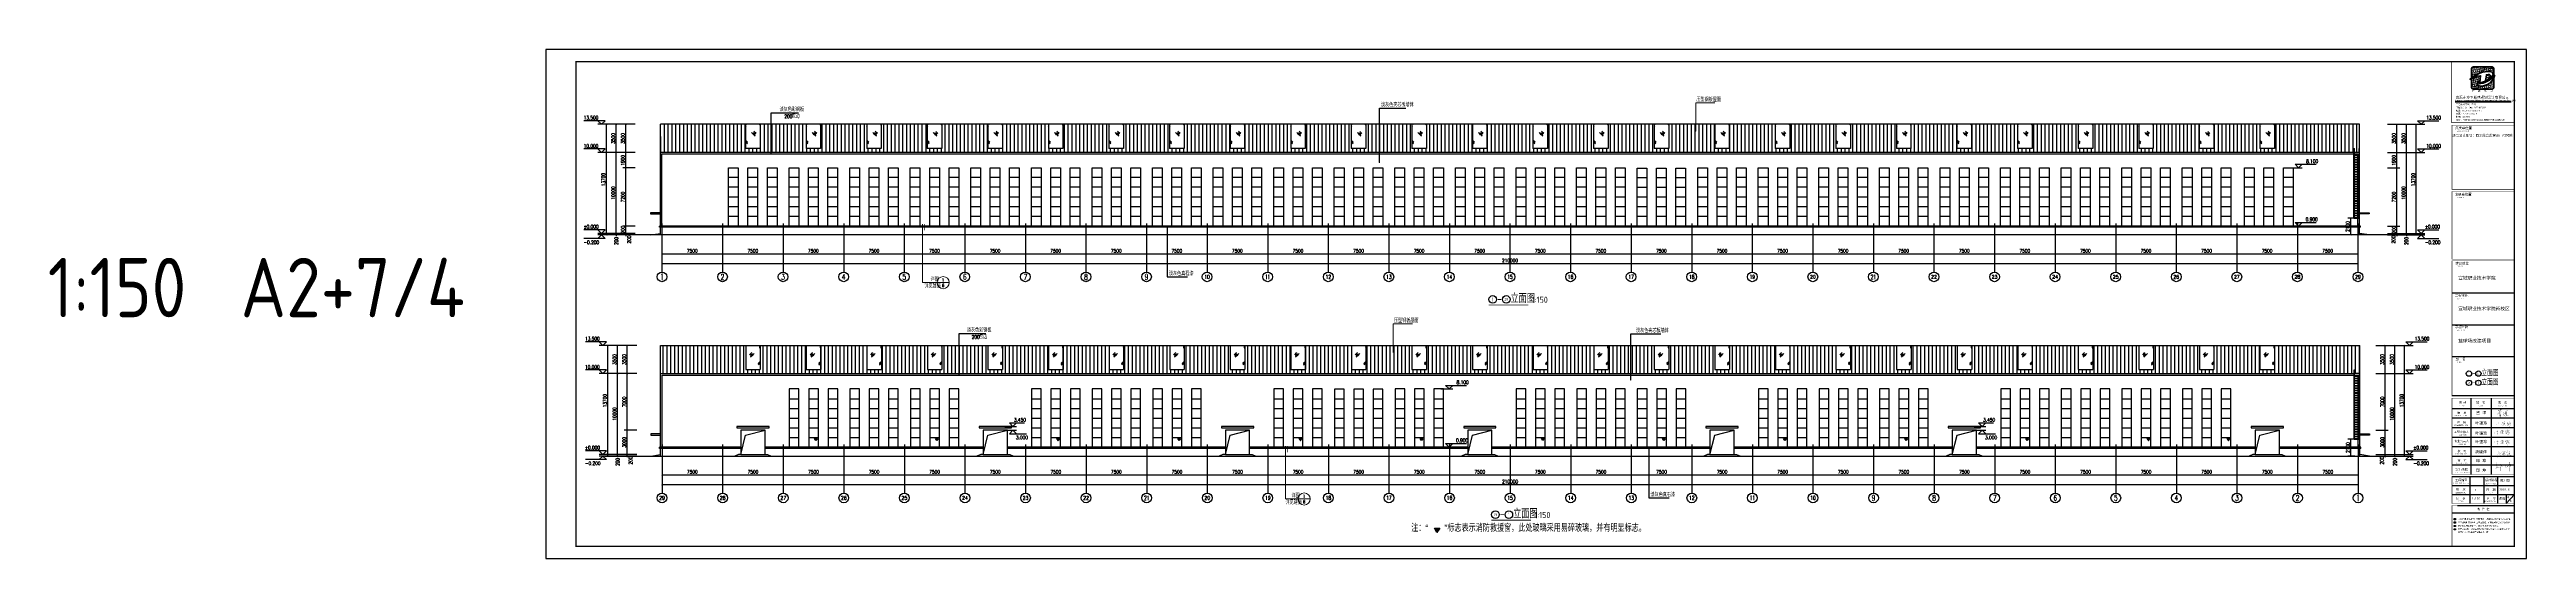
# Model space of a CAD drawing. Extents: x 962303 to 1579583, y -174742 to 224716.
# Drawn here: x 1272895 to 1579583, y -48742 to 14258 of the extents above; entities that cross this region are included whole.
import ezdxf
from ezdxf.enums import TextEntityAlignment as Align

# ---------------------------------------------------------------- set-up
doc = ezdxf.new("R2010")
doc.units = 0
doc.header["$LTSCALE"] = 1000
doc.header["$MEASUREMENT"] = 0
for name, color, linetype in [('1', 140, 'Continuous'), ('3T_BAR', 7, 'Continuous'), ('AXIS', 3, 'Continuous'), ('AXIS_TEXT', 7, 'Continuous'), ('DIM_ELEV', 3, 'Continuous'), ('DIM_LEAD', 3, 'Continuous'), ('DIM_SYMB', 3, 'Continuous'), ('HATCH', 254, 'Continuous'), ('PUB_DIM', 3, 'Continuous'), ('PUB_TEXT', 7, 'Continuous'), ('PUB_TITLE', 4, 'Continuous'), ('外框线', 255, 'Continuous')]:
    doc.layers.add(name, color=color, linetype=linetype)
doc.layers.add('A_ROOM', color=7, linetype='Continuous', lineweight=15)
doc.layers.add('DIM_IDEN', color=3, linetype='Continuous', lineweight=0)
doc.styles.add('-黑体', font='simhei.ttf', dxfattribs={"width": 0.7})
doc.styles.add('_TCH_AXIS', font='COMPLEX', dxfattribs={"bigfont": 'GBCBIG'})
doc.styles.add('_TCH_DIM', font='SIMPLEX', dxfattribs={"bigfont": 'GBCBIG'})
doc.styles.add('_TCH_DIM_T3', font='SIMPLEX', dxfattribs={"width": 0.705882, "bigfont": 'GBCBIG'})
doc.styles.add('_TCH_LABEL', font='COMPLEX', dxfattribs={"bigfont": 'GBCBIG'})
doc.styles.add('COMPLEX', font='COMPLEX')
doc.styles.add('GHF', font='times.ttf')
doc.styles.get("Standard").update_dxf_attribs({"font": 'gbenor.shx', "bigfont": 'gbcbig.shx'})
doc.styles.add('STYLE1', font='simhei.ttf', dxfattribs={"width": 0.8})
doc.dimstyles.new('_TCH_ARCH&&150', dxfattribs={"dimtxt": 446.25, "dimasz": 150, "dimexe": 375, "dimexo": 450, "dimgap": 150, "dimtad": 1, "dimdec": 0, "dimzin": 0, "dimdsep": 46, "dimtxsty": '_TCH_DIM_T3', "dimblk": 'ARCHTICK', "dimcen": 0.09, "dimclrt": 7, "dimazin": 2, "dimtfac": 1, "dimtdec": 0, "dimtix": 1, "dimtmove": 2, "dimatfit": 3, "dimfxl": 0, "dimtolj": 1, "dimtzin": 0, "dimarcsym": 0})
pattern_1 = [(90, (354946.84, 24657.04), (-476.25, 3e-14), [])]
pattern_2 = [(90, (2552516.56, 52019.8), (476.25, 3e-14), [])]

# ---------------------------------------------------------------- blocks, each defined once
blk = doc.blocks.new('*U6')
at = {"layer": 'PUB_TEXT', "style": 'STYLE1'}
blk.add_text('备 注 栏', height=180, dxfattribs=at).set_placement((503976, -819747))
blk = doc.blocks.new('A$C5F901649')
at = {"layer": 'HATCH'}
h = blk.add_hatch(color=256, dxfattribs=at)
h.paths.add_polyline_path([(422, 599), (438, 603), (409, 603), (407, 587), (441, 574), (451, 572), (501, 569), (547, 563), (557, 545), (542, 518), (526, 497), (520, 465), (547, 444), (579, 423), (579, 407), (575, 390), (567, 367), (554, 346), (531, 317), (509, 302), (499, 296), (480, 296), (458, 317), (462, 342), (475, 360), (453, 390), (450, 377), (441, 343), (444, 318), (448, 289), (475, 270), (482, 223), (484, 150), (485, 74), (475, 30), (466, 11), (499, 38), (507, 70), (514, 105), (512, 152), (507, 179), (505, 227), (499, 253), (492, 278), (523, 296), (557, 328), (583, 369), (601, 409), (601, 437), (583, 450), (572, 458), (558, 468), (535, 469), (536, 489), (547, 503), (562, 519), (571, 531), (583, 532), (600, 549), (603, 563), (583, 568), (561, 575), (532, 581), (496, 581), (455, 579), (432, 589), (422, 592), (419, 597)])
h.paths.add_polyline_path([(34, 250), (61, 275), (0, 253), (1, 235), (22, 236), (62, 236), (85, 250), (110, 259), (150, 270), (189, 285), (225, 300), (254, 312), (289, 323), (315, 327), (353, 337), (363, 340), (340, 351), (318, 356), (303, 352), (282, 343), (249, 332), (227, 319), (190, 303), (160, 288), (136, 277), (117, 268), (89, 259)])
h.paths.add_polyline_path([(246, 751), (236, 756), (200, 758), (172, 734), (158, 707), (137, 668), (122, 612), (108, 549), (109, 505), (110, 443), (114, 434), (138, 431), (153, 461), (181, 498), (202, 519), (228, 534), (253, 543), (256, 517), (233, 506), (227, 477), (223, 437), (217, 410), (208, 390), (190, 371), (168, 335), (109, 295), (82, 275), (65, 274), (107, 303), (158, 339), (190, 384), (208, 410), (220, 445), (219, 494), (195, 487), (173, 473), (159, 455), (146, 439), (138, 421), (125, 404), (112, 401), (104, 434), (96, 506), (107, 591), (126, 659), (157, 723), (173, 750), (180, 760), (202, 769), (213, 773), (231, 770), (250, 766), (253, 756)])
h = blk.add_hatch(color=256, dxfattribs=at)
h.paths.add_polyline_path([(1186, 494), (1199, 496), (1201, 489), (1201, 471), (1202, 439), (1195, 436), (1186, 434), (1165, 441), (1148, 452), (1136, 465), (1136, 477), (1152, 481), (1162, 486), (1172, 492)], flags=16)
h.paths.add_polyline_path([(1044, 567), (1052, 573), (1052, 557), (1052, 539), (1059, 518), (1061, 509), (1082, 533), (1112, 556), (1158, 576), (1175, 584), (1184, 586), (1180, 654), (1173, 681), (1169, 708), (1162, 723), (1151, 734), (1143, 749), (1142, 761), (1159, 763), (1174, 756), (1190, 744), (1194, 734), (1200, 715), (1199, 701), (1199, 680), (1196, 654), (1196, 627), (1196, 611), (1196, 593), (1196, 586), (1213, 586), (1235, 587), (1258, 583), (1287, 575), (1308, 561), (1326, 548), (1341, 534), (1350, 517), (1354, 503), (1344, 485), (1332, 464), (1311, 442), (1293, 424), (1287, 422), (1262, 405), (1237, 402), (1216, 394), (1219, 344), (1226, 207), (1227, 24), (1215, 0), (1218, 37), (1216, 90), (1213, 169), (1209, 287), (1208, 321), (1209, 354), (1207, 377), (1201, 386), (1188, 393), (1173, 391), (1166, 390), (1157, 383), (1138, 377), (1127, 372), (1089, 360), (1072, 352), (1080, 364), (1099, 375), (1128, 385), (1151, 395), (1178, 404), (1183, 412), (1174, 428), (1159, 437), (1149, 443), (1132, 451), (1123, 464), (1119, 484), (1123, 499), (1129, 510), (1140, 521), (1151, 526), (1163, 532), (1173, 536), (1183, 540), (1187, 547), (1185, 555), (1179, 560), (1169, 560), (1151, 554), (1137, 550), (1119, 542), (1098, 530), (1084, 521), (1075, 513), (1068, 507), (1062, 503), (1059, 500), (1055, 494), (1053, 480), (1053, 468), (1053, 448), (1055, 438), (1060, 419), (1065, 405), (1072, 392), (1075, 386), (1079, 383), (1080, 375), (1078, 373), (1074, 373), (1069, 373), (1064, 379), (1057, 391), (1052, 402), (1045, 418), (1043, 425), (1039, 428), (1036, 430), (1033, 406), (1033, 401), (1027, 390), (1024, 386), (1020, 380), (1009, 367), (1001, 356), (986, 346), (964, 329), (954, 324), (943, 320), (923, 320), (908, 322), (892, 324), (876, 327), (867, 334), (854, 343), (851, 361), (845, 374), (846, 389), (846, 400), (846, 408), (844, 417), (831, 418), (821, 413), (813, 408), (802, 406), (797, 405), (781, 405), (777, 405), (772, 407), (772, 415), (773, 418), (775, 414), (778, 412), (783, 412), (791, 412), (799, 416), (806, 418), (816, 422), (826, 425), (834, 428), (844, 438), (844, 460), (844, 484), (854, 501), (857, 521), (870, 537), (889, 549), (903, 551), (921, 550), (912, 543), (897, 534), (916, 534), (936, 530), (941, 514), (941, 509), (932, 492), (929, 486), (920, 475), (909, 461), (902, 449), (888, 436), (870, 421), (858, 410), (854, 391), (854, 374), (861, 355), (872, 341), (882, 334), (910, 328), (948, 329), (976, 346), (1004, 376), (1019, 397), (1034, 432), (1034, 459), (1034, 478), (1033, 504), (1033, 527), (1036, 550)])
h.paths.add_polyline_path([(1215, 499), (1223, 505), (1230, 511), (1246, 518), (1248, 525), (1250, 532), (1250, 542), (1233, 551), (1224, 551), (1209, 549), (1199, 546), (1199, 568), (1208, 572), (1243, 569), (1273, 555), (1292, 545), (1305, 528), (1309, 501), (1304, 475), (1289, 460), (1275, 449), (1259, 439), (1234, 430), (1219, 416), (1213, 425), (1213, 457)], flags=16)
h.paths.add_polyline_path([(853, 427), (855, 442), (858, 483), (868, 499), (883, 511), (891, 519), (903, 527), (906, 528), (923, 519), (923, 508), (917, 492), (909, 478), (899, 465), (879, 442), (868, 435)], flags=16)
edge = h.paths.add_edge_path(flags=16)
edge.add_line((1136, 485), (1198, 503))
edge.add_line((1198, 503), (1185, 543))
edge.add_line((1136, 489), (1136, 485))
edge.add_line((1145, 507), (1136, 489))
edge.add_line((1153, 517), (1145, 507))
edge.add_line((1166, 526), (1153, 517))
edge.add_line((1182, 540), (1166, 526))
blk = doc.blocks.new('_ArchTick')
at = {"color": 0, "linetype": 'ByBlock', "const_width": 0.4}
blk.add_lwpolyline([(-0.5, -0.5), (0.5, 0.5)], dxfattribs=at)
blk = doc.blocks.new('*D42')
at = {"layer": 'Defpoints', "color": 0}
for p in [(1557848, -33961), (1558781, -33961), (1558781, -36061)]:
    blk.add_point(p, dxfattribs=at)
at = {"layer": 'PUB_DIM', "color": 0, "lineweight": -2}
for p, q in [((1558331, -33961), (1557473, -33961)), ((1558331, -36061), (1557473, -36061)), ((1557848, -36061), (1557848, -33961))]:
    blk.add_line(p, q, dxfattribs=at)
at = {"layer": 'PUB_DIM', "color": 0, "lineweight": -2, "xscale": 150, "yscale": 150, "zscale": 150}
for p, rotation in [((1557848, -33961), 90), ((1557848, -36061), 270)]:
    blk.add_blockref('_ArchTick', p, dxfattribs=dict(at, rotation=rotation))
at = {"layer": 'PUB_DIM', "color": 7, "insert": (1557474, -35011), "char_height": 446.2, "attachment_point": 5, "rotation": 90, "style": '_TCH_DIM_T3'}
blk.add_mtext('\\A1;2100', dxfattribs=at)
blk = doc.blocks.new('*D43')
at = {"layer": 'Defpoints', "color": 0}
for p in [(1557830, -6599), (1558764, -6599), (1558764, -8699)]:
    blk.add_point(p, dxfattribs=at)
at = {"layer": 'PUB_DIM', "color": 0, "lineweight": -2}
for p, q in [((1558314, -6599), (1557455, -6599)), ((1558314, -8699), (1557455, -8699)), ((1557830, -8699), (1557830, -6599))]:
    blk.add_line(p, q, dxfattribs=at)
at = {"layer": 'PUB_DIM', "color": 0, "lineweight": -2, "xscale": 150, "yscale": 150, "zscale": 150}
for p, rotation in [((1557830, -6599), 90), ((1557830, -8699), 270)]:
    blk.add_blockref('_ArchTick', p, dxfattribs=dict(at, rotation=rotation))
at = {"layer": 'PUB_DIM', "color": 7, "insert": (1557457, -7649), "char_height": 446.2, "attachment_point": 5, "rotation": 90, "style": '_TCH_DIM_T3'}
blk.add_mtext('\\A1;2100', dxfattribs=at)
blk = doc.blocks.new('*D44')
at = {"layer": 'Defpoints', "color": 0}
for p in [(1344423, -35861), (1346047, -35861), (1346047, -36061)]:
    blk.add_point(p, dxfattribs=at)
at = {"layer": 'PUB_DIM', "color": 0, "lineweight": -2}
for p, q in [((1345597, -35861), (1344048, -35861)), ((1345597, -36061), (1344048, -36061)), ((1344423, -35861), (1344423, -35711)), ((1344423, -36061), (1344423, -35861)), ((1344423, -36061), (1344423, -36211))]:
    blk.add_line(p, q, dxfattribs=at)
at = {"layer": 'PUB_DIM', "color": 0, "lineweight": -2, "xscale": 150, "yscale": 150, "zscale": 150}
for p, rotation in [((1344423, -35861), 270), ((1344423, -36061), 90)]:
    blk.add_blockref('_ArchTick', p, dxfattribs=dict(at, rotation=rotation))
at = {"layer": 'PUB_DIM', "color": 7, "insert": (1344835, -36616), "char_height": 446.2, "attachment_point": 5, "rotation": 90, "style": '_TCH_DIM_T3'}
blk.add_mtext('\\A1;200', dxfattribs=at)
blk = doc.blocks.new('*D45')
at = {"layer": 'Defpoints', "color": 0}
for p in [(1344423, -32861), (1346047, -32861), (1346047, -35861)]:
    blk.add_point(p, dxfattribs=at)
at = {"layer": 'PUB_DIM', "color": 0, "lineweight": -2}
for p, q in [((1345597, -32861), (1344048, -32861)), ((1344423, -35861), (1344423, -32861)), ((1345597, -35861), (1344048, -35861))]:
    blk.add_line(p, q, dxfattribs=at)
at = {"layer": 'PUB_DIM', "color": 0, "lineweight": -2, "xscale": 150, "yscale": 150, "zscale": 150}
for p, rotation in [((1344423, -32861), 90), ((1344423, -35861), 270)]:
    blk.add_blockref('_ArchTick', p, dxfattribs=dict(at, rotation=rotation))
at = {"layer": 'PUB_DIM', "color": 7, "insert": (1344050, -34361), "char_height": 446.2, "attachment_point": 5, "rotation": 90, "style": '_TCH_DIM_T3'}
blk.add_mtext('\\A1;3000', dxfattribs=at)
blk = doc.blocks.new('*D46')
at = {"layer": 'Defpoints', "color": 0}
for p in [(1344423, -25861), (1346047, -25861), (1346047, -32861)]:
    blk.add_point(p, dxfattribs=at)
at = {"layer": 'PUB_DIM', "color": 0, "lineweight": -2}
for p, q in [((1345597, -25861), (1344048, -25861)), ((1344423, -32861), (1344423, -25861)), ((1345597, -32861), (1344048, -32861))]:
    blk.add_line(p, q, dxfattribs=at)
at = {"layer": 'PUB_DIM', "color": 0, "lineweight": -2, "xscale": 150, "yscale": 150, "zscale": 150}
for p, rotation in [((1344423, -25861), 90), ((1344423, -32861), 270)]:
    blk.add_blockref('_ArchTick', p, dxfattribs=dict(at, rotation=rotation))
at = {"layer": 'PUB_DIM', "color": 7, "insert": (1344050, -29361), "char_height": 446.2, "attachment_point": 5, "rotation": 90, "style": '_TCH_DIM_T3'}
blk.add_mtext('\\A1;7000', dxfattribs=at)
blk = doc.blocks.new('*D47')
at = {"layer": 'Defpoints', "color": 0}
for p in [(1344423, -22361), (1346047, -22361), (1346047, -25861)]:
    blk.add_point(p, dxfattribs=at)
at = {"layer": 'PUB_DIM', "color": 0, "lineweight": -2}
for p, q in [((1345597, -22361), (1344048, -22361)), ((1344423, -25861), (1344423, -22361)), ((1345597, -25861), (1344048, -25861))]:
    blk.add_line(p, q, dxfattribs=at)
at = {"layer": 'PUB_DIM', "color": 0, "lineweight": -2, "xscale": 150, "yscale": 150, "zscale": 150}
for p, rotation in [((1344423, -22361), 90), ((1344423, -25861), 270)]:
    blk.add_blockref('_ArchTick', p, dxfattribs=dict(at, rotation=rotation))
at = {"layer": 'PUB_DIM', "color": 7, "insert": (1344050, -24111), "char_height": 446.2, "attachment_point": 5, "rotation": 90, "style": '_TCH_DIM_T3'}
blk.add_mtext('\\A1;3500', dxfattribs=at)
blk = doc.blocks.new('*D48')
at = {"layer": 'Defpoints', "color": 0}
for p in [(1342023, -22361), (1344103, -22361), (1344103, -36061)]:
    blk.add_point(p, dxfattribs=at)
at = {"layer": 'PUB_DIM', "color": 0, "lineweight": -2}
for p, q in [((1343653, -22361), (1341648, -22361)), ((1342023, -36061), (1342023, -22361)), ((1343653, -36061), (1341648, -36061))]:
    blk.add_line(p, q, dxfattribs=at)
at = {"layer": 'PUB_DIM', "color": 0, "lineweight": -2, "xscale": 150, "yscale": 150, "zscale": 150}
for p, rotation in [((1342023, -22361), 90), ((1342023, -36061), 270)]:
    blk.add_blockref('_ArchTick', p, dxfattribs=dict(at, rotation=rotation))
at = {"layer": 'PUB_DIM', "color": 7, "insert": (1341650, -29211), "char_height": 446.2, "attachment_point": 5, "rotation": 90, "style": '_TCH_DIM_T3'}
blk.add_mtext('\\A1;13700', dxfattribs=at)
blk = doc.blocks.new('*D49')
at = {"layer": 'Defpoints', "color": 0}
for p in [(1343223, -35861), (1344847, -35861), (1344847, -36061)]:
    blk.add_point(p, dxfattribs=at)
at = {"layer": 'PUB_DIM', "color": 0, "lineweight": -2}
for p, q in [((1344397, -35861), (1342848, -35861)), ((1344397, -36061), (1342848, -36061)), ((1343223, -35861), (1343223, -35711)), ((1343223, -36061), (1343223, -35861)), ((1343223, -36061), (1343223, -36211))]:
    blk.add_line(p, q, dxfattribs=at)
at = {"layer": 'PUB_DIM', "color": 0, "lineweight": -2, "xscale": 150, "yscale": 150, "zscale": 150}
for p, rotation in [((1343223, -35861), 270), ((1343223, -36061), 90)]:
    blk.add_blockref('_ArchTick', p, dxfattribs=dict(at, rotation=rotation))
at = {"layer": 'PUB_DIM', "color": 7, "insert": (1343232, -36801), "char_height": 446.2, "attachment_point": 5, "rotation": 90, "style": '_TCH_DIM_T3'}
blk.add_mtext('\\A1;200', dxfattribs=at)
blk = doc.blocks.new('*D50')
at = {"layer": 'Defpoints', "color": 0}
for p in [(1343223, -25861), (1344847, -25861), (1344847, -35861)]:
    blk.add_point(p, dxfattribs=at)
at = {"layer": 'PUB_DIM', "color": 0, "lineweight": -2}
for p, q in [((1344397, -25861), (1342848, -25861)), ((1343223, -35861), (1343223, -25861)), ((1344397, -35861), (1342848, -35861))]:
    blk.add_line(p, q, dxfattribs=at)
at = {"layer": 'PUB_DIM', "color": 0, "lineweight": -2, "xscale": 150, "yscale": 150, "zscale": 150}
for p, rotation in [((1343223, -25861), 90), ((1343223, -35861), 270)]:
    blk.add_blockref('_ArchTick', p, dxfattribs=dict(at, rotation=rotation))
at = {"layer": 'PUB_DIM', "color": 7, "insert": (1342850, -30861), "char_height": 446.2, "attachment_point": 5, "rotation": 90, "style": '_TCH_DIM_T3'}
blk.add_mtext('\\A1;10000', dxfattribs=at)
blk = doc.blocks.new('*D51')
at = {"layer": 'Defpoints', "color": 0}
for p in [(1343223, -22361), (1344847, -22361), (1344847, -25861)]:
    blk.add_point(p, dxfattribs=at)
at = {"layer": 'PUB_DIM', "color": 0, "lineweight": -2}
for p, q in [((1344397, -22361), (1342848, -22361)), ((1343223, -25861), (1343223, -22361)), ((1344397, -25861), (1342848, -25861))]:
    blk.add_line(p, q, dxfattribs=at)
at = {"layer": 'PUB_DIM', "color": 0, "lineweight": -2, "xscale": 150, "yscale": 150, "zscale": 150}
for p, rotation in [((1343223, -22361), 90), ((1343223, -25861), 270)]:
    blk.add_blockref('_ArchTick', p, dxfattribs=dict(at, rotation=rotation))
at = {"layer": 'PUB_DIM', "color": 7, "insert": (1342850, -24111), "char_height": 446.2, "attachment_point": 5, "rotation": 90, "style": '_TCH_DIM_T3'}
blk.add_mtext('\\A1;3500', dxfattribs=at)
blk = doc.blocks.new('*D52')
at = {"layer": 'Defpoints', "color": 0}
for p in [(1344252, -8499), (1345876, -8499), (1345876, -8699)]:
    blk.add_point(p, dxfattribs=at)
at = {"layer": 'PUB_DIM', "color": 0, "lineweight": -2}
for p, q in [((1345426, -8499), (1343877, -8499)), ((1345426, -8699), (1343877, -8699)), ((1344252, -8499), (1344252, -8349)), ((1344252, -8699), (1344252, -8499)), ((1344252, -8699), (1344252, -8849))]:
    blk.add_line(p, q, dxfattribs=at)
at = {"layer": 'PUB_DIM', "color": 0, "lineweight": -2, "xscale": 150, "yscale": 150, "zscale": 150}
for p, rotation in [((1344252, -8499), 270), ((1344252, -8699), 90)]:
    blk.add_blockref('_ArchTick', p, dxfattribs=dict(at, rotation=rotation))
at = {"layer": 'PUB_DIM', "color": 7, "insert": (1344665, -9254), "char_height": 446.2, "attachment_point": 5, "rotation": 90, "style": '_TCH_DIM_T3'}
blk.add_mtext('\\A1;200', dxfattribs=at)
blk = doc.blocks.new('*D53')
at = {"layer": 'Defpoints', "color": 0}
for p in [(1344252, -7599), (1345876, -7599), (1345876, -8499)]:
    blk.add_point(p, dxfattribs=at)
at = {"layer": 'PUB_DIM', "color": 0, "lineweight": -2}
for p, q in [((1345426, -7599), (1343877, -7599)), ((1345426, -8499), (1343877, -8499)), ((1344252, -7599), (1344252, -7449)), ((1344252, -8499), (1344252, -7599)), ((1344252, -8499), (1344252, -8649))]:
    blk.add_line(p, q, dxfattribs=at)
at = {"layer": 'PUB_DIM', "color": 0, "lineweight": -2, "xscale": 150, "yscale": 150, "zscale": 150}
for p, rotation in [((1344252, -7599), 270), ((1344252, -8499), 90)]:
    blk.add_blockref('_ArchTick', p, dxfattribs=dict(at, rotation=rotation))
at = {"layer": 'PUB_DIM', "color": 7, "insert": (1343879, -8049), "char_height": 446.2, "attachment_point": 5, "rotation": 90, "style": '_TCH_DIM_T3'}
blk.add_mtext('\\A1;900', dxfattribs=at)
blk = doc.blocks.new('*D54')
at = {"layer": 'Defpoints', "color": 0}
for p in [(1344252, -399), (1345876, -399), (1345876, -7599)]:
    blk.add_point(p, dxfattribs=at)
at = {"layer": 'PUB_DIM', "color": 0, "lineweight": -2}
for p, q in [((1345426, -399), (1343877, -399)), ((1344252, -7599), (1344252, -399)), ((1345426, -7599), (1343877, -7599))]:
    blk.add_line(p, q, dxfattribs=at)
at = {"layer": 'PUB_DIM', "color": 0, "lineweight": -2, "xscale": 150, "yscale": 150, "zscale": 150}
for p, rotation in [((1344252, -399), 90), ((1344252, -7599), 270)]:
    blk.add_blockref('_ArchTick', p, dxfattribs=dict(at, rotation=rotation))
at = {"layer": 'PUB_DIM', "color": 7, "insert": (1343879, -3999), "char_height": 446.2, "attachment_point": 5, "rotation": 90, "style": '_TCH_DIM_T3'}
blk.add_mtext('\\A1;7200', dxfattribs=at)
blk = doc.blocks.new('*D55')
at = {"layer": 'Defpoints', "color": 0}
for p in [(1344252, 1501), (1345876, 1501), (1345876, -399)]:
    blk.add_point(p, dxfattribs=at)
at = {"layer": 'PUB_DIM', "color": 0, "lineweight": -2}
for p, q in [((1345426, 1501), (1343877, 1501)), ((1344252, -399), (1344252, 1501)), ((1345426, -399), (1343877, -399))]:
    blk.add_line(p, q, dxfattribs=at)
at = {"layer": 'PUB_DIM', "color": 0, "lineweight": -2, "xscale": 150, "yscale": 150, "zscale": 150}
for p, rotation in [((1344252, 1501), 90), ((1344252, -399), 270)]:
    blk.add_blockref('_ArchTick', p, dxfattribs=dict(at, rotation=rotation))
at = {"layer": 'PUB_DIM', "color": 7, "insert": (1343879, 551), "char_height": 446.2, "attachment_point": 5, "rotation": 90, "style": '_TCH_DIM_T3'}
blk.add_mtext('\\A1;1900', dxfattribs=at)
blk = doc.blocks.new('*D56')
at = {"layer": 'Defpoints', "color": 0}
for p in [(1344252, 5001), (1345876, 5001), (1345876, 1501)]:
    blk.add_point(p, dxfattribs=at)
at = {"layer": 'PUB_DIM', "color": 0, "lineweight": -2}
for p, q in [((1345426, 5001), (1343877, 5001)), ((1344252, 1501), (1344252, 5001)), ((1345426, 1501), (1343877, 1501))]:
    blk.add_line(p, q, dxfattribs=at)
at = {"layer": 'PUB_DIM', "color": 0, "lineweight": -2, "xscale": 150, "yscale": 150, "zscale": 150}
for p, rotation in [((1344252, 5001), 90), ((1344252, 1501), 270)]:
    blk.add_blockref('_ArchTick', p, dxfattribs=dict(at, rotation=rotation))
at = {"layer": 'PUB_DIM', "color": 7, "insert": (1343879, 3251), "char_height": 446.2, "attachment_point": 5, "rotation": 90, "style": '_TCH_DIM_T3'}
blk.add_mtext('\\A1;3500', dxfattribs=at)
blk = doc.blocks.new('*D57')
at = {"layer": 'Defpoints', "color": 0}
for p in [(1341853, 5001), (1343932, 5001), (1343932, -8699)]:
    blk.add_point(p, dxfattribs=at)
at = {"layer": 'PUB_DIM', "color": 0, "lineweight": -2}
for p, q in [((1343482, 5001), (1341478, 5001)), ((1341853, -8699), (1341853, 5001)), ((1343482, -8699), (1341478, -8699))]:
    blk.add_line(p, q, dxfattribs=at)
at = {"layer": 'PUB_DIM', "color": 0, "lineweight": -2, "xscale": 150, "yscale": 150, "zscale": 150}
for p, rotation in [((1341853, 5001), 90), ((1341853, -8699), 270)]:
    blk.add_blockref('_ArchTick', p, dxfattribs=dict(at, rotation=rotation))
at = {"layer": 'PUB_DIM', "color": 7, "insert": (1341479, -1849), "char_height": 446.2, "attachment_point": 5, "rotation": 90, "style": '_TCH_DIM_T3'}
blk.add_mtext('\\A1;13700', dxfattribs=at)
blk = doc.blocks.new('*D58')
at = {"layer": 'Defpoints', "color": 0}
for p in [(1343052, -8499), (1344676, -8499), (1344676, -8699)]:
    blk.add_point(p, dxfattribs=at)
at = {"layer": 'PUB_DIM', "color": 0, "lineweight": -2}
for p, q in [((1344226, -8499), (1342677, -8499)), ((1344226, -8699), (1342677, -8699)), ((1343052, -8499), (1343052, -8349)), ((1343052, -8699), (1343052, -8499)), ((1343052, -8699), (1343052, -8849))]:
    blk.add_line(p, q, dxfattribs=at)
at = {"layer": 'PUB_DIM', "color": 0, "lineweight": -2, "xscale": 150, "yscale": 150, "zscale": 150}
for p, rotation in [((1343052, -8499), 270), ((1343052, -8699), 90)]:
    blk.add_blockref('_ArchTick', p, dxfattribs=dict(at, rotation=rotation))
at = {"layer": 'PUB_DIM', "color": 7, "insert": (1343061, -9439), "char_height": 446.2, "attachment_point": 5, "rotation": 90, "style": '_TCH_DIM_T3'}
blk.add_mtext('\\A1;200', dxfattribs=at)
blk = doc.blocks.new('*D59')
at = {"layer": 'Defpoints', "color": 0}
for p in [(1343052, 1501), (1344676, 1501), (1344676, -8499)]:
    blk.add_point(p, dxfattribs=at)
at = {"layer": 'PUB_DIM', "color": 0, "lineweight": -2}
for p, q in [((1344226, 1501), (1342677, 1501)), ((1343052, -8499), (1343052, 1501)), ((1344226, -8499), (1342677, -8499))]:
    blk.add_line(p, q, dxfattribs=at)
at = {"layer": 'PUB_DIM', "color": 0, "lineweight": -2, "xscale": 150, "yscale": 150, "zscale": 150}
for p, rotation in [((1343052, 1501), 90), ((1343052, -8499), 270)]:
    blk.add_blockref('_ArchTick', p, dxfattribs=dict(at, rotation=rotation))
at = {"layer": 'PUB_DIM', "color": 7, "insert": (1342679, -3499), "char_height": 446.2, "attachment_point": 5, "rotation": 90, "style": '_TCH_DIM_T3'}
blk.add_mtext('\\A1;10000', dxfattribs=at)
blk = doc.blocks.new('*D60')
at = {"layer": 'Defpoints', "color": 0}
for p in [(1343052, 5001), (1344676, 5001), (1344676, 1501)]:
    blk.add_point(p, dxfattribs=at)
at = {"layer": 'PUB_DIM', "color": 0, "lineweight": -2}
for p, q in [((1344226, 5001), (1342677, 5001)), ((1343052, 1501), (1343052, 5001)), ((1344226, 1501), (1342677, 1501))]:
    blk.add_line(p, q, dxfattribs=at)
at = {"layer": 'PUB_DIM', "color": 0, "lineweight": -2, "xscale": 150, "yscale": 150, "zscale": 150}
for p, rotation in [((1343052, 5001), 90), ((1343052, 1501), 270)]:
    blk.add_blockref('_ArchTick', p, dxfattribs=dict(at, rotation=rotation))
at = {"layer": 'PUB_DIM', "color": 7, "insert": (1342679, 3251), "char_height": 446.2, "attachment_point": 5, "rotation": 90, "style": '_TCH_DIM_T3'}
blk.add_mtext('\\A1;3500', dxfattribs=at)
blk = doc.blocks.new('*D95')
at = {"layer": 'Defpoints', "color": 0}
for p in [(1560475, -35861), (1560475, -36061), (1562099, -35861)]:
    blk.add_point(p, dxfattribs=at)
at = {"layer": 'PUB_DIM', "color": 0, "lineweight": -2}
for p, q in [((1560925, -35861), (1562474, -35861)), ((1560925, -36061), (1562474, -36061)), ((1562099, -35861), (1562099, -35711)), ((1562099, -36061), (1562099, -35861)), ((1562099, -36061), (1562099, -36211))]:
    blk.add_line(p, q, dxfattribs=at)
at = {"layer": 'PUB_DIM', "color": 0, "lineweight": -2, "xscale": 150, "yscale": 150, "zscale": 150}
for p, rotation in [((1562099, -35861), 270), ((1562099, -36061), 90)]:
    blk.add_blockref('_ArchTick', p, dxfattribs=dict(at, rotation=rotation))
at = {"layer": 'PUB_DIM', "color": 7, "insert": (1561687, -36616), "char_height": 446.2, "attachment_point": 5, "rotation": 90, "style": '_TCH_DIM_T3'}
blk.add_mtext('\\A1;200', dxfattribs=at)
blk = doc.blocks.new('*D96')
at = {"layer": 'Defpoints', "color": 0}
for p in [(1560475, -32861), (1562099, -32861), (1560475, -35861)]:
    blk.add_point(p, dxfattribs=at)
at = {"layer": 'PUB_DIM', "color": 0, "lineweight": -2}
for p, q in [((1560925, -32861), (1562474, -32861)), ((1562099, -35861), (1562099, -32861)), ((1560925, -35861), (1562474, -35861))]:
    blk.add_line(p, q, dxfattribs=at)
at = {"layer": 'PUB_DIM', "color": 0, "lineweight": -2, "xscale": 150, "yscale": 150, "zscale": 150}
for p, rotation in [((1562099, -32861), 90), ((1562099, -35861), 270)]:
    blk.add_blockref('_ArchTick', p, dxfattribs=dict(at, rotation=rotation))
at = {"layer": 'PUB_DIM', "color": 7, "insert": (1561726, -34361), "char_height": 446.2, "attachment_point": 5, "rotation": 90, "style": '_TCH_DIM_T3'}
blk.add_mtext('\\A1;3000', dxfattribs=at)
blk = doc.blocks.new('*D97')
at = {"layer": 'Defpoints', "color": 0}
for p in [(1560475, -25861), (1562099, -25861), (1560475, -32861)]:
    blk.add_point(p, dxfattribs=at)
at = {"layer": 'PUB_DIM', "color": 0, "lineweight": -2}
for p, q in [((1560925, -25861), (1562474, -25861)), ((1562099, -32861), (1562099, -25861)), ((1560925, -32861), (1562474, -32861))]:
    blk.add_line(p, q, dxfattribs=at)
at = {"layer": 'PUB_DIM', "color": 0, "lineweight": -2, "xscale": 150, "yscale": 150, "zscale": 150}
for p, rotation in [((1562099, -25861), 90), ((1562099, -32861), 270)]:
    blk.add_blockref('_ArchTick', p, dxfattribs=dict(at, rotation=rotation))
at = {"layer": 'PUB_DIM', "color": 7, "insert": (1561726, -29361), "char_height": 446.2, "attachment_point": 5, "rotation": 90, "style": '_TCH_DIM_T3'}
blk.add_mtext('\\A1;7000', dxfattribs=at)
blk = doc.blocks.new('*D98')
at = {"layer": 'Defpoints', "color": 0}
for p in [(1560475, -22361), (1562099, -22361), (1560475, -25861)]:
    blk.add_point(p, dxfattribs=at)
at = {"layer": 'PUB_DIM', "color": 0, "lineweight": -2}
for p, q in [((1560925, -22361), (1562474, -22361)), ((1562099, -25861), (1562099, -22361)), ((1560925, -25861), (1562474, -25861))]:
    blk.add_line(p, q, dxfattribs=at)
at = {"layer": 'PUB_DIM', "color": 0, "lineweight": -2, "xscale": 150, "yscale": 150, "zscale": 150}
for p, rotation in [((1562099, -22361), 90), ((1562099, -25861), 270)]:
    blk.add_blockref('_ArchTick', p, dxfattribs=dict(at, rotation=rotation))
at = {"layer": 'PUB_DIM', "color": 7, "insert": (1561726, -24111), "char_height": 446.2, "attachment_point": 5, "rotation": 90, "style": '_TCH_DIM_T3'}
blk.add_mtext('\\A1;3500', dxfattribs=at)
blk = doc.blocks.new('*D99')
at = {"layer": 'Defpoints', "color": 0}
for p in [(1562419, -22361), (1564499, -22361), (1562419, -36061)]:
    blk.add_point(p, dxfattribs=at)
at = {"layer": 'PUB_DIM', "color": 0, "lineweight": -2}
for p, q in [((1562869, -22361), (1564874, -22361)), ((1564499, -36061), (1564499, -22361)), ((1562869, -36061), (1564874, -36061))]:
    blk.add_line(p, q, dxfattribs=at)
at = {"layer": 'PUB_DIM', "color": 0, "lineweight": -2, "xscale": 150, "yscale": 150, "zscale": 150}
for p, rotation in [((1564499, -22361), 90), ((1564499, -36061), 270)]:
    blk.add_blockref('_ArchTick', p, dxfattribs=dict(at, rotation=rotation))
at = {"layer": 'PUB_DIM', "color": 7, "insert": (1564126, -29211), "char_height": 446.2, "attachment_point": 5, "rotation": 90, "style": '_TCH_DIM_T3'}
blk.add_mtext('\\A1;13700', dxfattribs=at)
blk = doc.blocks.new('*D100')
at = {"layer": 'Defpoints', "color": 0}
for p in [(1561675, -35861), (1561675, -36061), (1563299, -35861)]:
    blk.add_point(p, dxfattribs=at)
at = {"layer": 'PUB_DIM', "color": 0, "lineweight": -2}
for p, q in [((1562125, -35861), (1563674, -35861)), ((1562125, -36061), (1563674, -36061)), ((1563299, -35861), (1563299, -35711)), ((1563299, -36061), (1563299, -35861)), ((1563299, -36061), (1563299, -36211))]:
    blk.add_line(p, q, dxfattribs=at)
at = {"layer": 'PUB_DIM', "color": 0, "lineweight": -2, "xscale": 150, "yscale": 150, "zscale": 150}
for p, rotation in [((1563299, -35861), 270), ((1563299, -36061), 90)]:
    blk.add_blockref('_ArchTick', p, dxfattribs=dict(at, rotation=rotation))
at = {"layer": 'PUB_DIM', "color": 7, "insert": (1563290, -36801), "char_height": 446.2, "attachment_point": 5, "rotation": 90, "style": '_TCH_DIM_T3'}
blk.add_mtext('\\A1;200', dxfattribs=at)
blk = doc.blocks.new('*D101')
at = {"layer": 'Defpoints', "color": 0}
for p in [(1561675, -25861), (1563299, -25861), (1561675, -35861)]:
    blk.add_point(p, dxfattribs=at)
at = {"layer": 'PUB_DIM', "color": 0, "lineweight": -2}
for p, q in [((1562125, -25861), (1563674, -25861)), ((1563299, -35861), (1563299, -25861)), ((1562125, -35861), (1563674, -35861))]:
    blk.add_line(p, q, dxfattribs=at)
at = {"layer": 'PUB_DIM', "color": 0, "lineweight": -2, "xscale": 150, "yscale": 150, "zscale": 150}
for p, rotation in [((1563299, -25861), 90), ((1563299, -35861), 270)]:
    blk.add_blockref('_ArchTick', p, dxfattribs=dict(at, rotation=rotation))
at = {"layer": 'PUB_DIM', "color": 7, "insert": (1562926, -30861), "char_height": 446.2, "attachment_point": 5, "rotation": 90, "style": '_TCH_DIM_T3'}
blk.add_mtext('\\A1;10000', dxfattribs=at)
blk = doc.blocks.new('*D102')
at = {"layer": 'Defpoints', "color": 0}
for p in [(1561675, -22361), (1563299, -22361), (1561675, -25861)]:
    blk.add_point(p, dxfattribs=at)
at = {"layer": 'PUB_DIM', "color": 0, "lineweight": -2}
for p, q in [((1562125, -22361), (1563674, -22361)), ((1563299, -25861), (1563299, -22361)), ((1562125, -25861), (1563674, -25861))]:
    blk.add_line(p, q, dxfattribs=at)
at = {"layer": 'PUB_DIM', "color": 0, "lineweight": -2, "xscale": 150, "yscale": 150, "zscale": 150}
for p, rotation in [((1563299, -22361), 90), ((1563299, -25861), 270)]:
    blk.add_blockref('_ArchTick', p, dxfattribs=dict(at, rotation=rotation))
at = {"layer": 'PUB_DIM', "color": 7, "insert": (1562926, -24111), "char_height": 446.2, "attachment_point": 5, "rotation": 90, "style": '_TCH_DIM_T3'}
blk.add_mtext('\\A1;3500', dxfattribs=at)
blk = doc.blocks.new('*D103')
at = {"layer": 'Defpoints', "color": 0}
for p in [(1561910, -8499), (1561910, -8699), (1563534, -8499)]:
    blk.add_point(p, dxfattribs=at)
at = {"layer": 'PUB_DIM', "color": 0, "lineweight": -2}
for p, q in [((1562360, -8499), (1563909, -8499)), ((1562360, -8699), (1563909, -8699)), ((1563534, -8499), (1563534, -8349)), ((1563534, -8699), (1563534, -8499)), ((1563534, -8699), (1563534, -8849))]:
    blk.add_line(p, q, dxfattribs=at)
at = {"layer": 'PUB_DIM', "color": 0, "lineweight": -2, "xscale": 150, "yscale": 150, "zscale": 150}
for p, rotation in [((1563534, -8499), 270), ((1563534, -8699), 90)]:
    blk.add_blockref('_ArchTick', p, dxfattribs=dict(at, rotation=rotation))
at = {"layer": 'PUB_DIM', "color": 7, "insert": (1563121, -9254), "char_height": 446.2, "attachment_point": 5, "rotation": 90, "style": '_TCH_DIM_T3'}
blk.add_mtext('\\A1;200', dxfattribs=at)
blk = doc.blocks.new('*D104')
at = {"layer": 'Defpoints', "color": 0}
for p in [(1561910, -7599), (1561910, -8499), (1563534, -7599)]:
    blk.add_point(p, dxfattribs=at)
at = {"layer": 'PUB_DIM', "color": 0, "lineweight": -2}
for p, q in [((1562360, -7599), (1563909, -7599)), ((1562360, -8499), (1563909, -8499)), ((1563534, -7599), (1563534, -7449)), ((1563534, -8499), (1563534, -7599)), ((1563534, -8499), (1563534, -8649))]:
    blk.add_line(p, q, dxfattribs=at)
at = {"layer": 'PUB_DIM', "color": 0, "lineweight": -2, "xscale": 150, "yscale": 150, "zscale": 150}
for p, rotation in [((1563534, -7599), 270), ((1563534, -8499), 90)]:
    blk.add_blockref('_ArchTick', p, dxfattribs=dict(at, rotation=rotation))
at = {"layer": 'PUB_DIM', "color": 7, "insert": (1563161, -8049), "char_height": 446.2, "attachment_point": 5, "rotation": 90, "style": '_TCH_DIM_T3'}
blk.add_mtext('\\A1;900', dxfattribs=at)
blk = doc.blocks.new('*D105')
at = {"layer": 'Defpoints', "color": 0}
for p in [(1561910, -399), (1563534, -399), (1561910, -7599)]:
    blk.add_point(p, dxfattribs=at)
at = {"layer": 'PUB_DIM', "color": 0, "lineweight": -2}
for p, q in [((1562360, -399), (1563909, -399)), ((1563534, -7599), (1563534, -399)), ((1562360, -7599), (1563909, -7599))]:
    blk.add_line(p, q, dxfattribs=at)
at = {"layer": 'PUB_DIM', "color": 0, "lineweight": -2, "xscale": 150, "yscale": 150, "zscale": 150}
for p, rotation in [((1563534, -399), 90), ((1563534, -7599), 270)]:
    blk.add_blockref('_ArchTick', p, dxfattribs=dict(at, rotation=rotation))
at = {"layer": 'PUB_DIM', "color": 7, "insert": (1563161, -3999), "char_height": 446.2, "attachment_point": 5, "rotation": 90, "style": '_TCH_DIM_T3'}
blk.add_mtext('\\A1;7200', dxfattribs=at)
blk = doc.blocks.new('*D106')
at = {"layer": 'Defpoints', "color": 0}
for p in [(1561910, 1501), (1563534, 1501), (1561910, -399)]:
    blk.add_point(p, dxfattribs=at)
at = {"layer": 'PUB_DIM', "color": 0, "lineweight": -2}
for p, q in [((1562360, 1501), (1563909, 1501)), ((1563534, -399), (1563534, 1501)), ((1562360, -399), (1563909, -399))]:
    blk.add_line(p, q, dxfattribs=at)
at = {"layer": 'PUB_DIM', "color": 0, "lineweight": -2, "xscale": 150, "yscale": 150, "zscale": 150}
for p, rotation in [((1563534, 1501), 90), ((1563534, -399), 270)]:
    blk.add_blockref('_ArchTick', p, dxfattribs=dict(at, rotation=rotation))
at = {"layer": 'PUB_DIM', "color": 7, "insert": (1563161, 551), "char_height": 446.2, "attachment_point": 5, "rotation": 90, "style": '_TCH_DIM_T3'}
blk.add_mtext('\\A1;1900', dxfattribs=at)
blk = doc.blocks.new('*D107')
at = {"layer": 'Defpoints', "color": 0}
for p in [(1561910, 5001), (1563534, 5001), (1561910, 1501)]:
    blk.add_point(p, dxfattribs=at)
at = {"layer": 'PUB_DIM', "color": 0, "lineweight": -2}
for p, q in [((1562360, 5001), (1563909, 5001)), ((1563534, 1501), (1563534, 5001)), ((1562360, 1501), (1563909, 1501))]:
    blk.add_line(p, q, dxfattribs=at)
at = {"layer": 'PUB_DIM', "color": 0, "lineweight": -2, "xscale": 150, "yscale": 150, "zscale": 150}
for p, rotation in [((1563534, 5001), 90), ((1563534, 1501), 270)]:
    blk.add_blockref('_ArchTick', p, dxfattribs=dict(at, rotation=rotation))
at = {"layer": 'PUB_DIM', "color": 7, "insert": (1563161, 3251), "char_height": 446.2, "attachment_point": 5, "rotation": 90, "style": '_TCH_DIM_T3'}
blk.add_mtext('\\A1;3500', dxfattribs=at)
blk = doc.blocks.new('*D729')
at = {"layer": 'Defpoints', "color": 0}
for p in [(1563854, 5001), (1565934, 5001), (1563854, -8699)]:
    blk.add_point(p, dxfattribs=at)
at = {"layer": 'PUB_DIM', "color": 0, "lineweight": -2}
for p, q in [((1564304, 5001), (1566309, 5001)), ((1565934, -8699), (1565934, 5001)), ((1564304, -8699), (1566309, -8699))]:
    blk.add_line(p, q, dxfattribs=at)
at = {"layer": 'PUB_DIM', "color": 0, "lineweight": -2, "xscale": 150, "yscale": 150, "zscale": 150}
for p, rotation in [((1565934, 5001), 90), ((1565934, -8699), 270)]:
    blk.add_blockref('_ArchTick', p, dxfattribs=dict(at, rotation=rotation))
at = {"layer": 'PUB_DIM', "color": 7, "insert": (1565560, -1849), "char_height": 446.2, "attachment_point": 5, "rotation": 90, "style": '_TCH_DIM_T3'}
blk.add_mtext('\\A1;13700', dxfattribs=at)
blk = doc.blocks.new('*D730')
at = {"layer": 'Defpoints', "color": 0}
for p in [(1563110, -8499), (1563110, -8699), (1564734, -8499)]:
    blk.add_point(p, dxfattribs=at)
at = {"layer": 'PUB_DIM', "color": 0, "lineweight": -2}
for p, q in [((1563560, -8499), (1565109, -8499)), ((1563560, -8699), (1565109, -8699)), ((1564734, -8499), (1564734, -8349)), ((1564734, -8699), (1564734, -8499)), ((1564734, -8699), (1564734, -8849))]:
    blk.add_line(p, q, dxfattribs=at)
at = {"layer": 'PUB_DIM', "color": 0, "lineweight": -2, "xscale": 150, "yscale": 150, "zscale": 150}
for p, rotation in [((1564734, -8499), 270), ((1564734, -8699), 90)]:
    blk.add_blockref('_ArchTick', p, dxfattribs=dict(at, rotation=rotation))
at = {"layer": 'PUB_DIM', "color": 7, "insert": (1564725, -9439), "char_height": 446.2, "attachment_point": 5, "rotation": 90, "style": '_TCH_DIM_T3'}
blk.add_mtext('\\A1;200', dxfattribs=at)
blk = doc.blocks.new('*D731')
at = {"layer": 'Defpoints', "color": 0}
for p in [(1563110, 1501), (1564734, 1501), (1563110, -8499)]:
    blk.add_point(p, dxfattribs=at)
at = {"layer": 'PUB_DIM', "color": 0, "lineweight": -2}
for p, q in [((1563560, 1501), (1565109, 1501)), ((1564734, -8499), (1564734, 1501)), ((1563560, -8499), (1565109, -8499))]:
    blk.add_line(p, q, dxfattribs=at)
at = {"layer": 'PUB_DIM', "color": 0, "lineweight": -2, "xscale": 150, "yscale": 150, "zscale": 150}
for p, rotation in [((1564734, 1501), 90), ((1564734, -8499), 270)]:
    blk.add_blockref('_ArchTick', p, dxfattribs=dict(at, rotation=rotation))
at = {"layer": 'PUB_DIM', "color": 7, "insert": (1564361, -3499), "char_height": 446.2, "attachment_point": 5, "rotation": 90, "style": '_TCH_DIM_T3'}
blk.add_mtext('\\A1;10000', dxfattribs=at)
blk = doc.blocks.new('*D732')
at = {"layer": 'Defpoints', "color": 0}
for p in [(1563110, 5001), (1564734, 5001), (1563110, 1501)]:
    blk.add_point(p, dxfattribs=at)
at = {"layer": 'PUB_DIM', "color": 0, "lineweight": -2}
for p, q in [((1563560, 5001), (1565109, 5001)), ((1564734, 1501), (1564734, 5001)), ((1563560, 1501), (1565109, 1501))]:
    blk.add_line(p, q, dxfattribs=at)
at = {"layer": 'PUB_DIM', "color": 0, "lineweight": -2, "xscale": 150, "yscale": 150, "zscale": 150}
for p, rotation in [((1564734, 5001), 90), ((1564734, 1501), 270)]:
    blk.add_blockref('_ArchTick', p, dxfattribs=dict(at, rotation=rotation))
at = {"layer": 'PUB_DIM', "color": 7, "insert": (1564361, 3251), "char_height": 446.2, "attachment_point": 5, "rotation": 90, "style": '_TCH_DIM_T3'}
blk.add_mtext('\\A1;3500', dxfattribs=at)
blk = doc.blocks.new('*D733')
at = {"layer": 'AXIS', "color": 0, "lineweight": -2}
for p, q in [((1348723, -7732), (1348723, -11407)), ((1356223, -7732), (1356223, -11407)), ((1348723, -11032), (1356223, -11032))]:
    blk.add_line(p, q, dxfattribs=at)
at = {"layer": 'Defpoints', "color": 0}
for p in [(1348723, -7282), (1356223, -7282), (1356223, -11032)]:
    blk.add_point(p, dxfattribs=at)
at = {"layer": 'AXIS', "color": 0, "lineweight": -2, "xscale": 150, "yscale": 150, "zscale": 150, "rotation": 180}
blk.add_blockref('_ArchTick', (1348723, -11032), dxfattribs=at)
at = {"layer": 'AXIS', "color": 0, "lineweight": -2, "xscale": 150, "yscale": 150, "zscale": 150}
blk.add_blockref('_ArchTick', (1356223, -11032), dxfattribs=at)
at = {"layer": 'AXIS', "color": 7, "insert": (1352473, -10659), "char_height": 446.2, "attachment_point": 5, "style": '_TCH_DIM_T3'}
blk.add_mtext('\\A1;7500', dxfattribs=at)
blk = doc.blocks.new('*D734')
at = {"layer": 'AXIS', "color": 0, "lineweight": -2}
for p, q in [((1356223, -7732), (1356223, -11407)), ((1363723, -7732), (1363723, -11407)), ((1356223, -11032), (1363723, -11032))]:
    blk.add_line(p, q, dxfattribs=at)
at = {"layer": 'Defpoints', "color": 0}
for p in [(1356223, -7282), (1363723, -7282), (1363723, -11032)]:
    blk.add_point(p, dxfattribs=at)
at = {"layer": 'AXIS', "color": 0, "lineweight": -2, "xscale": 150, "yscale": 150, "zscale": 150, "rotation": 180}
blk.add_blockref('_ArchTick', (1356223, -11032), dxfattribs=at)
at = {"layer": 'AXIS', "color": 0, "lineweight": -2, "xscale": 150, "yscale": 150, "zscale": 150}
blk.add_blockref('_ArchTick', (1363723, -11032), dxfattribs=at)
at = {"layer": 'AXIS', "color": 7, "insert": (1359973, -10659), "char_height": 446.2, "attachment_point": 5, "style": '_TCH_DIM_T3'}
blk.add_mtext('\\A1;7500', dxfattribs=at)
blk = doc.blocks.new('*D735')
at = {"layer": 'AXIS', "color": 0, "lineweight": -2}
for p, q in [((1363723, -7732), (1363723, -11407)), ((1371223, -7732), (1371223, -11407)), ((1363723, -11032), (1371223, -11032))]:
    blk.add_line(p, q, dxfattribs=at)
at = {"layer": 'Defpoints', "color": 0}
for p in [(1363723, -7282), (1371223, -7282), (1371223, -11032)]:
    blk.add_point(p, dxfattribs=at)
at = {"layer": 'AXIS', "color": 0, "lineweight": -2, "xscale": 150, "yscale": 150, "zscale": 150, "rotation": 180}
blk.add_blockref('_ArchTick', (1363723, -11032), dxfattribs=at)
at = {"layer": 'AXIS', "color": 0, "lineweight": -2, "xscale": 150, "yscale": 150, "zscale": 150}
blk.add_blockref('_ArchTick', (1371223, -11032), dxfattribs=at)
at = {"layer": 'AXIS', "color": 7, "insert": (1367473, -10659), "char_height": 446.2, "attachment_point": 5, "style": '_TCH_DIM_T3'}
blk.add_mtext('\\A1;7500', dxfattribs=at)
blk = doc.blocks.new('*D736')
at = {"layer": 'AXIS', "color": 0, "lineweight": -2}
for p, q in [((1371223, -7732), (1371223, -11407)), ((1378723, -7732), (1378723, -11407)), ((1371223, -11032), (1378723, -11032))]:
    blk.add_line(p, q, dxfattribs=at)
at = {"layer": 'Defpoints', "color": 0}
for p in [(1371223, -7282), (1378723, -7282), (1378723, -11032)]:
    blk.add_point(p, dxfattribs=at)
at = {"layer": 'AXIS', "color": 0, "lineweight": -2, "xscale": 150, "yscale": 150, "zscale": 150, "rotation": 180}
blk.add_blockref('_ArchTick', (1371223, -11032), dxfattribs=at)
at = {"layer": 'AXIS', "color": 0, "lineweight": -2, "xscale": 150, "yscale": 150, "zscale": 150}
blk.add_blockref('_ArchTick', (1378723, -11032), dxfattribs=at)
at = {"layer": 'AXIS', "color": 7, "insert": (1374973, -10659), "char_height": 446.2, "attachment_point": 5, "style": '_TCH_DIM_T3'}
blk.add_mtext('\\A1;7500', dxfattribs=at)
blk = doc.blocks.new('*D737')
at = {"layer": 'AXIS', "color": 0, "lineweight": -2}
for p, q in [((1378723, -7732), (1378723, -11407)), ((1386223, -7732), (1386223, -11407)), ((1378723, -11032), (1386223, -11032))]:
    blk.add_line(p, q, dxfattribs=at)
at = {"layer": 'Defpoints', "color": 0}
for p in [(1378723, -7282), (1386223, -7282), (1386223, -11032)]:
    blk.add_point(p, dxfattribs=at)
at = {"layer": 'AXIS', "color": 0, "lineweight": -2, "xscale": 150, "yscale": 150, "zscale": 150, "rotation": 180}
blk.add_blockref('_ArchTick', (1378723, -11032), dxfattribs=at)
at = {"layer": 'AXIS', "color": 0, "lineweight": -2, "xscale": 150, "yscale": 150, "zscale": 150}
blk.add_blockref('_ArchTick', (1386223, -11032), dxfattribs=at)
at = {"layer": 'AXIS', "color": 7, "insert": (1382473, -10659), "char_height": 446.2, "attachment_point": 5, "style": '_TCH_DIM_T3'}
blk.add_mtext('\\A1;7500', dxfattribs=at)
blk = doc.blocks.new('*D738')
at = {"layer": 'AXIS', "color": 0, "lineweight": -2}
for p, q in [((1386223, -7732), (1386223, -11407)), ((1393723, -7732), (1393723, -11407)), ((1386223, -11032), (1393723, -11032))]:
    blk.add_line(p, q, dxfattribs=at)
at = {"layer": 'Defpoints', "color": 0}
for p in [(1386223, -7282), (1393723, -7282), (1393723, -11032)]:
    blk.add_point(p, dxfattribs=at)
at = {"layer": 'AXIS', "color": 0, "lineweight": -2, "xscale": 150, "yscale": 150, "zscale": 150, "rotation": 180}
blk.add_blockref('_ArchTick', (1386223, -11032), dxfattribs=at)
at = {"layer": 'AXIS', "color": 0, "lineweight": -2, "xscale": 150, "yscale": 150, "zscale": 150}
blk.add_blockref('_ArchTick', (1393723, -11032), dxfattribs=at)
at = {"layer": 'AXIS', "color": 7, "insert": (1389973, -10659), "char_height": 446.2, "attachment_point": 5, "style": '_TCH_DIM_T3'}
blk.add_mtext('\\A1;7500', dxfattribs=at)
blk = doc.blocks.new('*D739')
at = {"layer": 'AXIS', "color": 0, "lineweight": -2}
for p, q in [((1393723, -7732), (1393723, -11407)), ((1401223, -7732), (1401223, -11407)), ((1393723, -11032), (1401223, -11032))]:
    blk.add_line(p, q, dxfattribs=at)
at = {"layer": 'Defpoints', "color": 0}
for p in [(1393723, -7282), (1401223, -7282), (1401223, -11032)]:
    blk.add_point(p, dxfattribs=at)
at = {"layer": 'AXIS', "color": 0, "lineweight": -2, "xscale": 150, "yscale": 150, "zscale": 150, "rotation": 180}
blk.add_blockref('_ArchTick', (1393723, -11032), dxfattribs=at)
at = {"layer": 'AXIS', "color": 0, "lineweight": -2, "xscale": 150, "yscale": 150, "zscale": 150}
blk.add_blockref('_ArchTick', (1401223, -11032), dxfattribs=at)
at = {"layer": 'AXIS', "color": 7, "insert": (1397473, -10659), "char_height": 446.2, "attachment_point": 5, "style": '_TCH_DIM_T3'}
blk.add_mtext('\\A1;7500', dxfattribs=at)
blk = doc.blocks.new('*D740')
at = {"layer": 'AXIS', "color": 0, "lineweight": -2}
for p, q in [((1401223, -7732), (1401223, -11407)), ((1408723, -7732), (1408723, -11407)), ((1401223, -11032), (1408723, -11032))]:
    blk.add_line(p, q, dxfattribs=at)
at = {"layer": 'Defpoints', "color": 0}
for p in [(1401223, -7282), (1408723, -7282), (1408723, -11032)]:
    blk.add_point(p, dxfattribs=at)
at = {"layer": 'AXIS', "color": 0, "lineweight": -2, "xscale": 150, "yscale": 150, "zscale": 150, "rotation": 180}
blk.add_blockref('_ArchTick', (1401223, -11032), dxfattribs=at)
at = {"layer": 'AXIS', "color": 0, "lineweight": -2, "xscale": 150, "yscale": 150, "zscale": 150}
blk.add_blockref('_ArchTick', (1408723, -11032), dxfattribs=at)
at = {"layer": 'AXIS', "color": 7, "insert": (1404973, -10659), "char_height": 446.2, "attachment_point": 5, "style": '_TCH_DIM_T3'}
blk.add_mtext('\\A1;7500', dxfattribs=at)
blk = doc.blocks.new('*D741')
at = {"layer": 'AXIS', "color": 0, "lineweight": -2}
for p, q in [((1408723, -7732), (1408723, -11407)), ((1416223, -7732), (1416223, -11407)), ((1408723, -11032), (1416223, -11032))]:
    blk.add_line(p, q, dxfattribs=at)
at = {"layer": 'Defpoints', "color": 0}
for p in [(1408723, -7282), (1416223, -7282), (1416223, -11032)]:
    blk.add_point(p, dxfattribs=at)
at = {"layer": 'AXIS', "color": 0, "lineweight": -2, "xscale": 150, "yscale": 150, "zscale": 150, "rotation": 180}
blk.add_blockref('_ArchTick', (1408723, -11032), dxfattribs=at)
at = {"layer": 'AXIS', "color": 0, "lineweight": -2, "xscale": 150, "yscale": 150, "zscale": 150}
blk.add_blockref('_ArchTick', (1416223, -11032), dxfattribs=at)
at = {"layer": 'AXIS', "color": 7, "insert": (1412473, -10659), "char_height": 446.2, "attachment_point": 5, "style": '_TCH_DIM_T3'}
blk.add_mtext('\\A1;7500', dxfattribs=at)
blk = doc.blocks.new('*D742')
at = {"layer": 'AXIS', "color": 0, "lineweight": -2}
for p, q in [((1416223, -7732), (1416223, -11407)), ((1423723, -7732), (1423723, -11407)), ((1416223, -11032), (1423723, -11032))]:
    blk.add_line(p, q, dxfattribs=at)
at = {"layer": 'Defpoints', "color": 0}
for p in [(1416223, -7282), (1423723, -7282), (1423723, -11032)]:
    blk.add_point(p, dxfattribs=at)
at = {"layer": 'AXIS', "color": 0, "lineweight": -2, "xscale": 150, "yscale": 150, "zscale": 150, "rotation": 180}
blk.add_blockref('_ArchTick', (1416223, -11032), dxfattribs=at)
at = {"layer": 'AXIS', "color": 0, "lineweight": -2, "xscale": 150, "yscale": 150, "zscale": 150}
blk.add_blockref('_ArchTick', (1423723, -11032), dxfattribs=at)
at = {"layer": 'AXIS', "color": 7, "insert": (1419973, -10659), "char_height": 446.2, "attachment_point": 5, "style": '_TCH_DIM_T3'}
blk.add_mtext('\\A1;7500', dxfattribs=at)
blk = doc.blocks.new('*D743')
at = {"layer": 'AXIS', "color": 0, "lineweight": -2}
for p, q in [((1423723, -7732), (1423723, -11407)), ((1431223, -7732), (1431223, -11407)), ((1423723, -11032), (1431223, -11032))]:
    blk.add_line(p, q, dxfattribs=at)
at = {"layer": 'Defpoints', "color": 0}
for p in [(1423723, -7282), (1431223, -7282), (1431223, -11032)]:
    blk.add_point(p, dxfattribs=at)
at = {"layer": 'AXIS', "color": 0, "lineweight": -2, "xscale": 150, "yscale": 150, "zscale": 150, "rotation": 180}
blk.add_blockref('_ArchTick', (1423723, -11032), dxfattribs=at)
at = {"layer": 'AXIS', "color": 0, "lineweight": -2, "xscale": 150, "yscale": 150, "zscale": 150}
blk.add_blockref('_ArchTick', (1431223, -11032), dxfattribs=at)
at = {"layer": 'AXIS', "color": 7, "insert": (1427473, -10659), "char_height": 446.2, "attachment_point": 5, "style": '_TCH_DIM_T3'}
blk.add_mtext('\\A1;7500', dxfattribs=at)
blk = doc.blocks.new('*D744')
at = {"layer": 'AXIS', "color": 0, "lineweight": -2}
for p, q in [((1431223, -7732), (1431223, -11407)), ((1438723, -7732), (1438723, -11407)), ((1431223, -11032), (1438723, -11032))]:
    blk.add_line(p, q, dxfattribs=at)
at = {"layer": 'Defpoints', "color": 0}
for p in [(1431223, -7282), (1438723, -7282), (1438723, -11032)]:
    blk.add_point(p, dxfattribs=at)
at = {"layer": 'AXIS', "color": 0, "lineweight": -2, "xscale": 150, "yscale": 150, "zscale": 150, "rotation": 180}
blk.add_blockref('_ArchTick', (1431223, -11032), dxfattribs=at)
at = {"layer": 'AXIS', "color": 0, "lineweight": -2, "xscale": 150, "yscale": 150, "zscale": 150}
blk.add_blockref('_ArchTick', (1438723, -11032), dxfattribs=at)
at = {"layer": 'AXIS', "color": 7, "insert": (1434973, -10659), "char_height": 446.2, "attachment_point": 5, "style": '_TCH_DIM_T3'}
blk.add_mtext('\\A1;7500', dxfattribs=at)
blk = doc.blocks.new('*D745')
at = {"layer": 'AXIS', "color": 0, "lineweight": -2}
for p, q in [((1438723, -7732), (1438723, -11407)), ((1446223, -7732), (1446223, -11407)), ((1438723, -11032), (1446223, -11032))]:
    blk.add_line(p, q, dxfattribs=at)
at = {"layer": 'Defpoints', "color": 0}
for p in [(1438723, -7282), (1446223, -7282), (1446223, -11032)]:
    blk.add_point(p, dxfattribs=at)
at = {"layer": 'AXIS', "color": 0, "lineweight": -2, "xscale": 150, "yscale": 150, "zscale": 150, "rotation": 180}
blk.add_blockref('_ArchTick', (1438723, -11032), dxfattribs=at)
at = {"layer": 'AXIS', "color": 0, "lineweight": -2, "xscale": 150, "yscale": 150, "zscale": 150}
blk.add_blockref('_ArchTick', (1446223, -11032), dxfattribs=at)
at = {"layer": 'AXIS', "color": 7, "insert": (1442473, -10659), "char_height": 446.2, "attachment_point": 5, "style": '_TCH_DIM_T3'}
blk.add_mtext('\\A1;7500', dxfattribs=at)
blk = doc.blocks.new('*D746')
at = {"layer": 'AXIS', "color": 0, "lineweight": -2}
for p, q in [((1446223, -7732), (1446223, -11407)), ((1453723, -7732), (1453723, -11407)), ((1446223, -11032), (1453723, -11032))]:
    blk.add_line(p, q, dxfattribs=at)
at = {"layer": 'Defpoints', "color": 0}
for p in [(1446223, -7282), (1453723, -7282), (1453723, -11032)]:
    blk.add_point(p, dxfattribs=at)
at = {"layer": 'AXIS', "color": 0, "lineweight": -2, "xscale": 150, "yscale": 150, "zscale": 150, "rotation": 180}
blk.add_blockref('_ArchTick', (1446223, -11032), dxfattribs=at)
at = {"layer": 'AXIS', "color": 0, "lineweight": -2, "xscale": 150, "yscale": 150, "zscale": 150}
blk.add_blockref('_ArchTick', (1453723, -11032), dxfattribs=at)
at = {"layer": 'AXIS', "color": 7, "insert": (1449973, -10659), "char_height": 446.2, "attachment_point": 5, "style": '_TCH_DIM_T3'}
blk.add_mtext('\\A1;7500', dxfattribs=at)
blk = doc.blocks.new('*D747')
at = {"layer": 'AXIS', "color": 0, "lineweight": -2}
for p, q in [((1453723, -7732), (1453723, -11407)), ((1461223, -7732), (1461223, -11407)), ((1453723, -11032), (1461223, -11032))]:
    blk.add_line(p, q, dxfattribs=at)
at = {"layer": 'Defpoints', "color": 0}
for p in [(1453723, -7282), (1461223, -7282), (1461223, -11032)]:
    blk.add_point(p, dxfattribs=at)
at = {"layer": 'AXIS', "color": 0, "lineweight": -2, "xscale": 150, "yscale": 150, "zscale": 150, "rotation": 180}
blk.add_blockref('_ArchTick', (1453723, -11032), dxfattribs=at)
at = {"layer": 'AXIS', "color": 0, "lineweight": -2, "xscale": 150, "yscale": 150, "zscale": 150}
blk.add_blockref('_ArchTick', (1461223, -11032), dxfattribs=at)
at = {"layer": 'AXIS', "color": 7, "insert": (1457473, -10659), "char_height": 446.2, "attachment_point": 5, "style": '_TCH_DIM_T3'}
blk.add_mtext('\\A1;7500', dxfattribs=at)
blk = doc.blocks.new('*D748')
at = {"layer": 'AXIS', "color": 0, "lineweight": -2}
for p, q in [((1461223, -7732), (1461223, -11407)), ((1468723, -7732), (1468723, -11407)), ((1461223, -11032), (1468723, -11032))]:
    blk.add_line(p, q, dxfattribs=at)
at = {"layer": 'Defpoints', "color": 0}
for p in [(1461223, -7282), (1468723, -7282), (1468723, -11032)]:
    blk.add_point(p, dxfattribs=at)
at = {"layer": 'AXIS', "color": 0, "lineweight": -2, "xscale": 150, "yscale": 150, "zscale": 150, "rotation": 180}
blk.add_blockref('_ArchTick', (1461223, -11032), dxfattribs=at)
at = {"layer": 'AXIS', "color": 0, "lineweight": -2, "xscale": 150, "yscale": 150, "zscale": 150}
blk.add_blockref('_ArchTick', (1468723, -11032), dxfattribs=at)
at = {"layer": 'AXIS', "color": 7, "insert": (1464973, -10659), "char_height": 446.2, "attachment_point": 5, "style": '_TCH_DIM_T3'}
blk.add_mtext('\\A1;7500', dxfattribs=at)
blk = doc.blocks.new('*D749')
at = {"layer": 'AXIS', "color": 0, "lineweight": -2}
for p, q in [((1468723, -7732), (1468723, -11407)), ((1476223, -7732), (1476223, -11407)), ((1468723, -11032), (1476223, -11032))]:
    blk.add_line(p, q, dxfattribs=at)
at = {"layer": 'Defpoints', "color": 0}
for p in [(1468723, -7282), (1476223, -7282), (1476223, -11032)]:
    blk.add_point(p, dxfattribs=at)
at = {"layer": 'AXIS', "color": 0, "lineweight": -2, "xscale": 150, "yscale": 150, "zscale": 150, "rotation": 180}
blk.add_blockref('_ArchTick', (1468723, -11032), dxfattribs=at)
at = {"layer": 'AXIS', "color": 0, "lineweight": -2, "xscale": 150, "yscale": 150, "zscale": 150}
blk.add_blockref('_ArchTick', (1476223, -11032), dxfattribs=at)
at = {"layer": 'AXIS', "color": 7, "insert": (1472473, -10659), "char_height": 446.2, "attachment_point": 5, "style": '_TCH_DIM_T3'}
blk.add_mtext('\\A1;7500', dxfattribs=at)
blk = doc.blocks.new('*D750')
at = {"layer": 'AXIS', "color": 0, "lineweight": -2}
for p, q in [((1476223, -7732), (1476223, -11407)), ((1483723, -7732), (1483723, -11407)), ((1476223, -11032), (1483723, -11032))]:
    blk.add_line(p, q, dxfattribs=at)
at = {"layer": 'Defpoints', "color": 0}
for p in [(1476223, -7282), (1483723, -7282), (1483723, -11032)]:
    blk.add_point(p, dxfattribs=at)
at = {"layer": 'AXIS', "color": 0, "lineweight": -2, "xscale": 150, "yscale": 150, "zscale": 150, "rotation": 180}
blk.add_blockref('_ArchTick', (1476223, -11032), dxfattribs=at)
at = {"layer": 'AXIS', "color": 0, "lineweight": -2, "xscale": 150, "yscale": 150, "zscale": 150}
blk.add_blockref('_ArchTick', (1483723, -11032), dxfattribs=at)
at = {"layer": 'AXIS', "color": 7, "insert": (1479973, -10659), "char_height": 446.2, "attachment_point": 5, "style": '_TCH_DIM_T3'}
blk.add_mtext('\\A1;7500', dxfattribs=at)
blk = doc.blocks.new('*D751')
at = {"layer": 'AXIS', "color": 0, "lineweight": -2}
for p, q in [((1483723, -7732), (1483723, -11407)), ((1491223, -7732), (1491223, -11407)), ((1483723, -11032), (1491223, -11032))]:
    blk.add_line(p, q, dxfattribs=at)
at = {"layer": 'Defpoints', "color": 0}
for p in [(1483723, -7282), (1491223, -7282), (1491223, -11032)]:
    blk.add_point(p, dxfattribs=at)
at = {"layer": 'AXIS', "color": 0, "lineweight": -2, "xscale": 150, "yscale": 150, "zscale": 150, "rotation": 180}
blk.add_blockref('_ArchTick', (1483723, -11032), dxfattribs=at)
at = {"layer": 'AXIS', "color": 0, "lineweight": -2, "xscale": 150, "yscale": 150, "zscale": 150}
blk.add_blockref('_ArchTick', (1491223, -11032), dxfattribs=at)
at = {"layer": 'AXIS', "color": 7, "insert": (1487473, -10659), "char_height": 446.2, "attachment_point": 5, "style": '_TCH_DIM_T3'}
blk.add_mtext('\\A1;7500', dxfattribs=at)
blk = doc.blocks.new('*D752')
at = {"layer": 'AXIS', "color": 0, "lineweight": -2}
for p, q in [((1491223, -7732), (1491223, -11407)), ((1498723, -7732), (1498723, -11407)), ((1491223, -11032), (1498723, -11032))]:
    blk.add_line(p, q, dxfattribs=at)
at = {"layer": 'Defpoints', "color": 0}
for p in [(1491223, -7282), (1498723, -7282), (1498723, -11032)]:
    blk.add_point(p, dxfattribs=at)
at = {"layer": 'AXIS', "color": 0, "lineweight": -2, "xscale": 150, "yscale": 150, "zscale": 150, "rotation": 180}
blk.add_blockref('_ArchTick', (1491223, -11032), dxfattribs=at)
at = {"layer": 'AXIS', "color": 0, "lineweight": -2, "xscale": 150, "yscale": 150, "zscale": 150}
blk.add_blockref('_ArchTick', (1498723, -11032), dxfattribs=at)
at = {"layer": 'AXIS', "color": 7, "insert": (1494973, -10659), "char_height": 446.2, "attachment_point": 5, "style": '_TCH_DIM_T3'}
blk.add_mtext('\\A1;7500', dxfattribs=at)
blk = doc.blocks.new('*D753')
at = {"layer": 'AXIS', "color": 0, "lineweight": -2}
for p, q in [((1498723, -7732), (1498723, -11407)), ((1506223, -7732), (1506223, -11407)), ((1498723, -11032), (1506223, -11032))]:
    blk.add_line(p, q, dxfattribs=at)
at = {"layer": 'Defpoints', "color": 0}
for p in [(1498723, -7282), (1506223, -7282), (1506223, -11032)]:
    blk.add_point(p, dxfattribs=at)
at = {"layer": 'AXIS', "color": 0, "lineweight": -2, "xscale": 150, "yscale": 150, "zscale": 150, "rotation": 180}
blk.add_blockref('_ArchTick', (1498723, -11032), dxfattribs=at)
at = {"layer": 'AXIS', "color": 0, "lineweight": -2, "xscale": 150, "yscale": 150, "zscale": 150}
blk.add_blockref('_ArchTick', (1506223, -11032), dxfattribs=at)
at = {"layer": 'AXIS', "color": 7, "insert": (1502473, -10659), "char_height": 446.2, "attachment_point": 5, "style": '_TCH_DIM_T3'}
blk.add_mtext('\\A1;7500', dxfattribs=at)
blk = doc.blocks.new('*D754')
at = {"layer": 'AXIS', "color": 0, "lineweight": -2}
for p, q in [((1506223, -7732), (1506223, -11407)), ((1513723, -7732), (1513723, -11407)), ((1506223, -11032), (1513723, -11032))]:
    blk.add_line(p, q, dxfattribs=at)
at = {"layer": 'Defpoints', "color": 0}
for p in [(1506223, -7282), (1513723, -7282), (1513723, -11032)]:
    blk.add_point(p, dxfattribs=at)
at = {"layer": 'AXIS', "color": 0, "lineweight": -2, "xscale": 150, "yscale": 150, "zscale": 150, "rotation": 180}
blk.add_blockref('_ArchTick', (1506223, -11032), dxfattribs=at)
at = {"layer": 'AXIS', "color": 0, "lineweight": -2, "xscale": 150, "yscale": 150, "zscale": 150}
blk.add_blockref('_ArchTick', (1513723, -11032), dxfattribs=at)
at = {"layer": 'AXIS', "color": 7, "insert": (1509973, -10659), "char_height": 446.2, "attachment_point": 5, "style": '_TCH_DIM_T3'}
blk.add_mtext('\\A1;7500', dxfattribs=at)
blk = doc.blocks.new('*D755')
at = {"layer": 'AXIS', "color": 0, "lineweight": -2}
for p, q in [((1513723, -7732), (1513723, -11407)), ((1521223, -7732), (1521223, -11407)), ((1513723, -11032), (1521223, -11032))]:
    blk.add_line(p, q, dxfattribs=at)
at = {"layer": 'Defpoints', "color": 0}
for p in [(1513723, -7282), (1521223, -7282), (1521223, -11032)]:
    blk.add_point(p, dxfattribs=at)
at = {"layer": 'AXIS', "color": 0, "lineweight": -2, "xscale": 150, "yscale": 150, "zscale": 150, "rotation": 180}
blk.add_blockref('_ArchTick', (1513723, -11032), dxfattribs=at)
at = {"layer": 'AXIS', "color": 0, "lineweight": -2, "xscale": 150, "yscale": 150, "zscale": 150}
blk.add_blockref('_ArchTick', (1521223, -11032), dxfattribs=at)
at = {"layer": 'AXIS', "color": 7, "insert": (1517473, -10659), "char_height": 446.2, "attachment_point": 5, "style": '_TCH_DIM_T3'}
blk.add_mtext('\\A1;7500', dxfattribs=at)
blk = doc.blocks.new('*D756')
at = {"layer": 'AXIS', "color": 0, "lineweight": -2}
for p, q in [((1521223, -7732), (1521223, -11407)), ((1528723, -7732), (1528723, -11407)), ((1521223, -11032), (1528723, -11032))]:
    blk.add_line(p, q, dxfattribs=at)
at = {"layer": 'Defpoints', "color": 0}
for p in [(1521223, -7282), (1528723, -7282), (1528723, -11032)]:
    blk.add_point(p, dxfattribs=at)
at = {"layer": 'AXIS', "color": 0, "lineweight": -2, "xscale": 150, "yscale": 150, "zscale": 150, "rotation": 180}
blk.add_blockref('_ArchTick', (1521223, -11032), dxfattribs=at)
at = {"layer": 'AXIS', "color": 0, "lineweight": -2, "xscale": 150, "yscale": 150, "zscale": 150}
blk.add_blockref('_ArchTick', (1528723, -11032), dxfattribs=at)
at = {"layer": 'AXIS', "color": 7, "insert": (1524973, -10659), "char_height": 446.2, "attachment_point": 5, "style": '_TCH_DIM_T3'}
blk.add_mtext('\\A1;7500', dxfattribs=at)
blk = doc.blocks.new('*D757')
at = {"layer": 'AXIS', "color": 0, "lineweight": -2}
for p, q in [((1528723, -7732), (1528723, -11407)), ((1536223, -7732), (1536223, -11407)), ((1528723, -11032), (1536223, -11032))]:
    blk.add_line(p, q, dxfattribs=at)
at = {"layer": 'Defpoints', "color": 0}
for p in [(1528723, -7282), (1536223, -7282), (1536223, -11032)]:
    blk.add_point(p, dxfattribs=at)
at = {"layer": 'AXIS', "color": 0, "lineweight": -2, "xscale": 150, "yscale": 150, "zscale": 150, "rotation": 180}
blk.add_blockref('_ArchTick', (1528723, -11032), dxfattribs=at)
at = {"layer": 'AXIS', "color": 0, "lineweight": -2, "xscale": 150, "yscale": 150, "zscale": 150}
blk.add_blockref('_ArchTick', (1536223, -11032), dxfattribs=at)
at = {"layer": 'AXIS', "color": 7, "insert": (1532473, -10659), "char_height": 446.2, "attachment_point": 5, "style": '_TCH_DIM_T3'}
blk.add_mtext('\\A1;7500', dxfattribs=at)
blk = doc.blocks.new('*D758')
at = {"layer": 'AXIS', "color": 0, "lineweight": -2}
for p, q in [((1536223, -7732), (1536223, -11407)), ((1543723, -7732), (1543723, -11407)), ((1536223, -11032), (1543723, -11032))]:
    blk.add_line(p, q, dxfattribs=at)
at = {"layer": 'Defpoints', "color": 0}
for p in [(1536223, -7282), (1543723, -7282), (1543723, -11032)]:
    blk.add_point(p, dxfattribs=at)
at = {"layer": 'AXIS', "color": 0, "lineweight": -2, "xscale": 150, "yscale": 150, "zscale": 150, "rotation": 180}
blk.add_blockref('_ArchTick', (1536223, -11032), dxfattribs=at)
at = {"layer": 'AXIS', "color": 0, "lineweight": -2, "xscale": 150, "yscale": 150, "zscale": 150}
blk.add_blockref('_ArchTick', (1543723, -11032), dxfattribs=at)
at = {"layer": 'AXIS', "color": 7, "insert": (1539973, -10659), "char_height": 446.2, "attachment_point": 5, "style": '_TCH_DIM_T3'}
blk.add_mtext('\\A1;7500', dxfattribs=at)
blk = doc.blocks.new('*D759')
at = {"layer": 'AXIS', "color": 0, "lineweight": -2}
for p, q in [((1543723, -7732), (1543723, -11407)), ((1551223, -7732), (1551223, -11407)), ((1543723, -11032), (1551223, -11032))]:
    blk.add_line(p, q, dxfattribs=at)
at = {"layer": 'Defpoints', "color": 0}
for p in [(1543723, -7282), (1551223, -7282), (1551223, -11032)]:
    blk.add_point(p, dxfattribs=at)
at = {"layer": 'AXIS', "color": 0, "lineweight": -2, "xscale": 150, "yscale": 150, "zscale": 150, "rotation": 180}
blk.add_blockref('_ArchTick', (1543723, -11032), dxfattribs=at)
at = {"layer": 'AXIS', "color": 0, "lineweight": -2, "xscale": 150, "yscale": 150, "zscale": 150}
blk.add_blockref('_ArchTick', (1551223, -11032), dxfattribs=at)
at = {"layer": 'AXIS', "color": 7, "insert": (1547473, -10659), "char_height": 446.2, "attachment_point": 5, "style": '_TCH_DIM_T3'}
blk.add_mtext('\\A1;7500', dxfattribs=at)
blk = doc.blocks.new('*D760')
at = {"layer": 'AXIS', "color": 0, "lineweight": -2}
for p, q in [((1551223, -7732), (1551223, -11407)), ((1558723, -7732), (1558723, -11407)), ((1551223, -11032), (1558723, -11032))]:
    blk.add_line(p, q, dxfattribs=at)
at = {"layer": 'Defpoints', "color": 0}
for p in [(1551223, -7282), (1558723, -7282), (1558723, -11032)]:
    blk.add_point(p, dxfattribs=at)
at = {"layer": 'AXIS', "color": 0, "lineweight": -2, "xscale": 150, "yscale": 150, "zscale": 150, "rotation": 180}
blk.add_blockref('_ArchTick', (1551223, -11032), dxfattribs=at)
at = {"layer": 'AXIS', "color": 0, "lineweight": -2, "xscale": 150, "yscale": 150, "zscale": 150}
blk.add_blockref('_ArchTick', (1558723, -11032), dxfattribs=at)
at = {"layer": 'AXIS', "color": 7, "insert": (1554973, -10659), "char_height": 446.2, "attachment_point": 5, "style": '_TCH_DIM_T3'}
blk.add_mtext('\\A1;7500', dxfattribs=at)
blk = doc.blocks.new('*D761')
at = {"layer": 'AXIS', "color": 0, "lineweight": -2}
for p, q in [((1348723, -7732), (1348723, -12607)), ((1558723, -7732), (1558723, -12607)), ((1348723, -12232), (1558723, -12232))]:
    blk.add_line(p, q, dxfattribs=at)
at = {"layer": 'Defpoints', "color": 0}
for p in [(1348723, -7282), (1558723, -7282), (1558723, -12232)]:
    blk.add_point(p, dxfattribs=at)
at = {"layer": 'AXIS', "color": 0, "lineweight": -2, "xscale": 150, "yscale": 150, "zscale": 150, "rotation": 180}
blk.add_blockref('_ArchTick', (1348723, -12232), dxfattribs=at)
at = {"layer": 'AXIS', "color": 0, "lineweight": -2, "xscale": 150, "yscale": 150, "zscale": 150}
blk.add_blockref('_ArchTick', (1558723, -12232), dxfattribs=at)
at = {"layer": 'AXIS', "color": 7, "insert": (1453723, -11859), "char_height": 446.2, "attachment_point": 5, "style": '_TCH_DIM_T3'}
blk.add_mtext('\\A1;210000', dxfattribs=at)
blk = doc.blocks.new('*D804')
at = {"layer": 'AXIS', "color": 0, "lineweight": -2}
for p, q in [((1551240, -35095), (1551240, -38770)), ((1558740, -35095), (1558740, -38770)), ((1551240, -38395), (1558740, -38395))]:
    blk.add_line(p, q, dxfattribs=at)
at = {"layer": 'Defpoints', "color": 0}
for p in [(1551240, -34645), (1558740, -34645), (1558740, -38395)]:
    blk.add_point(p, dxfattribs=at)
at = {"layer": 'AXIS', "color": 0, "lineweight": -2, "xscale": 150, "yscale": 150, "zscale": 150, "rotation": 180}
blk.add_blockref('_ArchTick', (1551240, -38395), dxfattribs=at)
at = {"layer": 'AXIS', "color": 0, "lineweight": -2, "xscale": 150, "yscale": 150, "zscale": 150}
blk.add_blockref('_ArchTick', (1558740, -38395), dxfattribs=at)
at = {"layer": 'AXIS', "color": 7, "insert": (1554990, -38022), "char_height": 446.2, "attachment_point": 5, "style": '_TCH_DIM_T3'}
blk.add_mtext('\\A1;7500', dxfattribs=at)
blk = doc.blocks.new('*D805')
at = {"layer": 'AXIS', "color": 0, "lineweight": -2}
for p, q in [((1543740, -35095), (1543740, -38770)), ((1551240, -35095), (1551240, -38770)), ((1543740, -38395), (1551240, -38395))]:
    blk.add_line(p, q, dxfattribs=at)
at = {"layer": 'Defpoints', "color": 0}
for p in [(1543740, -34645), (1551240, -34645), (1551240, -38395)]:
    blk.add_point(p, dxfattribs=at)
at = {"layer": 'AXIS', "color": 0, "lineweight": -2, "xscale": 150, "yscale": 150, "zscale": 150, "rotation": 180}
blk.add_blockref('_ArchTick', (1543740, -38395), dxfattribs=at)
at = {"layer": 'AXIS', "color": 0, "lineweight": -2, "xscale": 150, "yscale": 150, "zscale": 150}
blk.add_blockref('_ArchTick', (1551240, -38395), dxfattribs=at)
at = {"layer": 'AXIS', "color": 7, "insert": (1547490, -38022), "char_height": 446.2, "attachment_point": 5, "style": '_TCH_DIM_T3'}
blk.add_mtext('\\A1;7500', dxfattribs=at)
blk = doc.blocks.new('*D806')
at = {"layer": 'AXIS', "color": 0, "lineweight": -2}
for p, q in [((1536240, -35095), (1536240, -38770)), ((1543740, -35095), (1543740, -38770)), ((1536240, -38395), (1543740, -38395))]:
    blk.add_line(p, q, dxfattribs=at)
at = {"layer": 'Defpoints', "color": 0}
for p in [(1536240, -34645), (1543740, -34645), (1543740, -38395)]:
    blk.add_point(p, dxfattribs=at)
at = {"layer": 'AXIS', "color": 0, "lineweight": -2, "xscale": 150, "yscale": 150, "zscale": 150, "rotation": 180}
blk.add_blockref('_ArchTick', (1536240, -38395), dxfattribs=at)
at = {"layer": 'AXIS', "color": 0, "lineweight": -2, "xscale": 150, "yscale": 150, "zscale": 150}
blk.add_blockref('_ArchTick', (1543740, -38395), dxfattribs=at)
at = {"layer": 'AXIS', "color": 7, "insert": (1539990, -38022), "char_height": 446.2, "attachment_point": 5, "style": '_TCH_DIM_T3'}
blk.add_mtext('\\A1;7500', dxfattribs=at)
blk = doc.blocks.new('*D807')
at = {"layer": 'AXIS', "color": 0, "lineweight": -2}
for p, q in [((1528740, -35095), (1528740, -38770)), ((1536240, -35095), (1536240, -38770)), ((1528740, -38395), (1536240, -38395))]:
    blk.add_line(p, q, dxfattribs=at)
at = {"layer": 'Defpoints', "color": 0}
for p in [(1528740, -34645), (1536240, -34645), (1536240, -38395)]:
    blk.add_point(p, dxfattribs=at)
at = {"layer": 'AXIS', "color": 0, "lineweight": -2, "xscale": 150, "yscale": 150, "zscale": 150, "rotation": 180}
blk.add_blockref('_ArchTick', (1528740, -38395), dxfattribs=at)
at = {"layer": 'AXIS', "color": 0, "lineweight": -2, "xscale": 150, "yscale": 150, "zscale": 150}
blk.add_blockref('_ArchTick', (1536240, -38395), dxfattribs=at)
at = {"layer": 'AXIS', "color": 7, "insert": (1532490, -38022), "char_height": 446.2, "attachment_point": 5, "style": '_TCH_DIM_T3'}
blk.add_mtext('\\A1;7500', dxfattribs=at)
blk = doc.blocks.new('*D808')
at = {"layer": 'AXIS', "color": 0, "lineweight": -2}
for p, q in [((1521240, -35095), (1521240, -38770)), ((1528740, -35095), (1528740, -38770)), ((1521240, -38395), (1528740, -38395))]:
    blk.add_line(p, q, dxfattribs=at)
at = {"layer": 'Defpoints', "color": 0}
for p in [(1521240, -34645), (1528740, -34645), (1528740, -38395)]:
    blk.add_point(p, dxfattribs=at)
at = {"layer": 'AXIS', "color": 0, "lineweight": -2, "xscale": 150, "yscale": 150, "zscale": 150, "rotation": 180}
blk.add_blockref('_ArchTick', (1521240, -38395), dxfattribs=at)
at = {"layer": 'AXIS', "color": 0, "lineweight": -2, "xscale": 150, "yscale": 150, "zscale": 150}
blk.add_blockref('_ArchTick', (1528740, -38395), dxfattribs=at)
at = {"layer": 'AXIS', "color": 7, "insert": (1524990, -38022), "char_height": 446.2, "attachment_point": 5, "style": '_TCH_DIM_T3'}
blk.add_mtext('\\A1;7500', dxfattribs=at)
blk = doc.blocks.new('*D809')
at = {"layer": 'AXIS', "color": 0, "lineweight": -2}
for p, q in [((1513740, -35095), (1513740, -38770)), ((1521240, -35095), (1521240, -38770)), ((1513740, -38395), (1521240, -38395))]:
    blk.add_line(p, q, dxfattribs=at)
at = {"layer": 'Defpoints', "color": 0}
for p in [(1513740, -34645), (1521240, -34645), (1521240, -38395)]:
    blk.add_point(p, dxfattribs=at)
at = {"layer": 'AXIS', "color": 0, "lineweight": -2, "xscale": 150, "yscale": 150, "zscale": 150, "rotation": 180}
blk.add_blockref('_ArchTick', (1513740, -38395), dxfattribs=at)
at = {"layer": 'AXIS', "color": 0, "lineweight": -2, "xscale": 150, "yscale": 150, "zscale": 150}
blk.add_blockref('_ArchTick', (1521240, -38395), dxfattribs=at)
at = {"layer": 'AXIS', "color": 7, "insert": (1517490, -38022), "char_height": 446.2, "attachment_point": 5, "style": '_TCH_DIM_T3'}
blk.add_mtext('\\A1;7500', dxfattribs=at)
blk = doc.blocks.new('*D810')
at = {"layer": 'AXIS', "color": 0, "lineweight": -2}
for p, q in [((1506240, -35095), (1506240, -38770)), ((1513740, -35095), (1513740, -38770)), ((1506240, -38395), (1513740, -38395))]:
    blk.add_line(p, q, dxfattribs=at)
at = {"layer": 'Defpoints', "color": 0}
for p in [(1506240, -34645), (1513740, -34645), (1513740, -38395)]:
    blk.add_point(p, dxfattribs=at)
at = {"layer": 'AXIS', "color": 0, "lineweight": -2, "xscale": 150, "yscale": 150, "zscale": 150, "rotation": 180}
blk.add_blockref('_ArchTick', (1506240, -38395), dxfattribs=at)
at = {"layer": 'AXIS', "color": 0, "lineweight": -2, "xscale": 150, "yscale": 150, "zscale": 150}
blk.add_blockref('_ArchTick', (1513740, -38395), dxfattribs=at)
at = {"layer": 'AXIS', "color": 7, "insert": (1509990, -38022), "char_height": 446.2, "attachment_point": 5, "style": '_TCH_DIM_T3'}
blk.add_mtext('\\A1;7500', dxfattribs=at)
blk = doc.blocks.new('*D811')
at = {"layer": 'AXIS', "color": 0, "lineweight": -2}
for p, q in [((1498740, -35095), (1498740, -38770)), ((1506240, -35095), (1506240, -38770)), ((1498740, -38395), (1506240, -38395))]:
    blk.add_line(p, q, dxfattribs=at)
at = {"layer": 'Defpoints', "color": 0}
for p in [(1498740, -34645), (1506240, -34645), (1506240, -38395)]:
    blk.add_point(p, dxfattribs=at)
at = {"layer": 'AXIS', "color": 0, "lineweight": -2, "xscale": 150, "yscale": 150, "zscale": 150, "rotation": 180}
blk.add_blockref('_ArchTick', (1498740, -38395), dxfattribs=at)
at = {"layer": 'AXIS', "color": 0, "lineweight": -2, "xscale": 150, "yscale": 150, "zscale": 150}
blk.add_blockref('_ArchTick', (1506240, -38395), dxfattribs=at)
at = {"layer": 'AXIS', "color": 7, "insert": (1502490, -38022), "char_height": 446.2, "attachment_point": 5, "style": '_TCH_DIM_T3'}
blk.add_mtext('\\A1;7500', dxfattribs=at)
blk = doc.blocks.new('*D812')
at = {"layer": 'AXIS', "color": 0, "lineweight": -2}
for p, q in [((1491240, -35095), (1491240, -38770)), ((1498740, -35095), (1498740, -38770)), ((1491240, -38395), (1498740, -38395))]:
    blk.add_line(p, q, dxfattribs=at)
at = {"layer": 'Defpoints', "color": 0}
for p in [(1491240, -34645), (1498740, -34645), (1498740, -38395)]:
    blk.add_point(p, dxfattribs=at)
at = {"layer": 'AXIS', "color": 0, "lineweight": -2, "xscale": 150, "yscale": 150, "zscale": 150, "rotation": 180}
blk.add_blockref('_ArchTick', (1491240, -38395), dxfattribs=at)
at = {"layer": 'AXIS', "color": 0, "lineweight": -2, "xscale": 150, "yscale": 150, "zscale": 150}
blk.add_blockref('_ArchTick', (1498740, -38395), dxfattribs=at)
at = {"layer": 'AXIS', "color": 7, "insert": (1494990, -38022), "char_height": 446.2, "attachment_point": 5, "style": '_TCH_DIM_T3'}
blk.add_mtext('\\A1;7500', dxfattribs=at)
blk = doc.blocks.new('*D813')
at = {"layer": 'AXIS', "color": 0, "lineweight": -2}
for p, q in [((1483740, -35095), (1483740, -38770)), ((1491240, -35095), (1491240, -38770)), ((1483740, -38395), (1491240, -38395))]:
    blk.add_line(p, q, dxfattribs=at)
at = {"layer": 'Defpoints', "color": 0}
for p in [(1483740, -34645), (1491240, -34645), (1491240, -38395)]:
    blk.add_point(p, dxfattribs=at)
at = {"layer": 'AXIS', "color": 0, "lineweight": -2, "xscale": 150, "yscale": 150, "zscale": 150, "rotation": 180}
blk.add_blockref('_ArchTick', (1483740, -38395), dxfattribs=at)
at = {"layer": 'AXIS', "color": 0, "lineweight": -2, "xscale": 150, "yscale": 150, "zscale": 150}
blk.add_blockref('_ArchTick', (1491240, -38395), dxfattribs=at)
at = {"layer": 'AXIS', "color": 7, "insert": (1487490, -38022), "char_height": 446.2, "attachment_point": 5, "style": '_TCH_DIM_T3'}
blk.add_mtext('\\A1;7500', dxfattribs=at)
blk = doc.blocks.new('*D814')
at = {"layer": 'AXIS', "color": 0, "lineweight": -2}
for p, q in [((1476240, -35095), (1476240, -38770)), ((1483740, -35095), (1483740, -38770)), ((1476240, -38395), (1483740, -38395))]:
    blk.add_line(p, q, dxfattribs=at)
at = {"layer": 'Defpoints', "color": 0}
for p in [(1476240, -34645), (1483740, -34645), (1483740, -38395)]:
    blk.add_point(p, dxfattribs=at)
at = {"layer": 'AXIS', "color": 0, "lineweight": -2, "xscale": 150, "yscale": 150, "zscale": 150, "rotation": 180}
blk.add_blockref('_ArchTick', (1476240, -38395), dxfattribs=at)
at = {"layer": 'AXIS', "color": 0, "lineweight": -2, "xscale": 150, "yscale": 150, "zscale": 150}
blk.add_blockref('_ArchTick', (1483740, -38395), dxfattribs=at)
at = {"layer": 'AXIS', "color": 7, "insert": (1479990, -38022), "char_height": 446.2, "attachment_point": 5, "style": '_TCH_DIM_T3'}
blk.add_mtext('\\A1;7500', dxfattribs=at)
blk = doc.blocks.new('*D815')
at = {"layer": 'AXIS', "color": 0, "lineweight": -2}
for p, q in [((1468740, -35095), (1468740, -38770)), ((1476240, -35095), (1476240, -38770)), ((1468740, -38395), (1476240, -38395))]:
    blk.add_line(p, q, dxfattribs=at)
at = {"layer": 'Defpoints', "color": 0}
for p in [(1468740, -34645), (1476240, -34645), (1476240, -38395)]:
    blk.add_point(p, dxfattribs=at)
at = {"layer": 'AXIS', "color": 0, "lineweight": -2, "xscale": 150, "yscale": 150, "zscale": 150, "rotation": 180}
blk.add_blockref('_ArchTick', (1468740, -38395), dxfattribs=at)
at = {"layer": 'AXIS', "color": 0, "lineweight": -2, "xscale": 150, "yscale": 150, "zscale": 150}
blk.add_blockref('_ArchTick', (1476240, -38395), dxfattribs=at)
at = {"layer": 'AXIS', "color": 7, "insert": (1472490, -38022), "char_height": 446.2, "attachment_point": 5, "style": '_TCH_DIM_T3'}
blk.add_mtext('\\A1;7500', dxfattribs=at)
blk = doc.blocks.new('*D816')
at = {"layer": 'AXIS', "color": 0, "lineweight": -2}
for p, q in [((1461240, -35095), (1461240, -38770)), ((1468740, -35095), (1468740, -38770)), ((1461240, -38395), (1468740, -38395))]:
    blk.add_line(p, q, dxfattribs=at)
at = {"layer": 'Defpoints', "color": 0}
for p in [(1461240, -34645), (1468740, -34645), (1468740, -38395)]:
    blk.add_point(p, dxfattribs=at)
at = {"layer": 'AXIS', "color": 0, "lineweight": -2, "xscale": 150, "yscale": 150, "zscale": 150, "rotation": 180}
blk.add_blockref('_ArchTick', (1461240, -38395), dxfattribs=at)
at = {"layer": 'AXIS', "color": 0, "lineweight": -2, "xscale": 150, "yscale": 150, "zscale": 150}
blk.add_blockref('_ArchTick', (1468740, -38395), dxfattribs=at)
at = {"layer": 'AXIS', "color": 7, "insert": (1464990, -38022), "char_height": 446.2, "attachment_point": 5, "style": '_TCH_DIM_T3'}
blk.add_mtext('\\A1;7500', dxfattribs=at)
blk = doc.blocks.new('*D817')
at = {"layer": 'AXIS', "color": 0, "lineweight": -2}
for p, q in [((1453740, -35095), (1453740, -38770)), ((1461240, -35095), (1461240, -38770)), ((1453740, -38395), (1461240, -38395))]:
    blk.add_line(p, q, dxfattribs=at)
at = {"layer": 'Defpoints', "color": 0}
for p in [(1453740, -34645), (1461240, -34645), (1461240, -38395)]:
    blk.add_point(p, dxfattribs=at)
at = {"layer": 'AXIS', "color": 0, "lineweight": -2, "xscale": 150, "yscale": 150, "zscale": 150, "rotation": 180}
blk.add_blockref('_ArchTick', (1453740, -38395), dxfattribs=at)
at = {"layer": 'AXIS', "color": 0, "lineweight": -2, "xscale": 150, "yscale": 150, "zscale": 150}
blk.add_blockref('_ArchTick', (1461240, -38395), dxfattribs=at)
at = {"layer": 'AXIS', "color": 7, "insert": (1457490, -38022), "char_height": 446.2, "attachment_point": 5, "style": '_TCH_DIM_T3'}
blk.add_mtext('\\A1;7500', dxfattribs=at)
blk = doc.blocks.new('*D818')
at = {"layer": 'AXIS', "color": 0, "lineweight": -2}
for p, q in [((1446240, -35095), (1446240, -38770)), ((1453740, -35095), (1453740, -38770)), ((1446240, -38395), (1453740, -38395))]:
    blk.add_line(p, q, dxfattribs=at)
at = {"layer": 'Defpoints', "color": 0}
for p in [(1446240, -34645), (1453740, -34645), (1453740, -38395)]:
    blk.add_point(p, dxfattribs=at)
at = {"layer": 'AXIS', "color": 0, "lineweight": -2, "xscale": 150, "yscale": 150, "zscale": 150, "rotation": 180}
blk.add_blockref('_ArchTick', (1446240, -38395), dxfattribs=at)
at = {"layer": 'AXIS', "color": 0, "lineweight": -2, "xscale": 150, "yscale": 150, "zscale": 150}
blk.add_blockref('_ArchTick', (1453740, -38395), dxfattribs=at)
at = {"layer": 'AXIS', "color": 7, "insert": (1449990, -38022), "char_height": 446.2, "attachment_point": 5, "style": '_TCH_DIM_T3'}
blk.add_mtext('\\A1;7500', dxfattribs=at)
blk = doc.blocks.new('*D819')
at = {"layer": 'AXIS', "color": 0, "lineweight": -2}
for p, q in [((1438740, -35095), (1438740, -38770)), ((1446240, -35095), (1446240, -38770)), ((1438740, -38395), (1446240, -38395))]:
    blk.add_line(p, q, dxfattribs=at)
at = {"layer": 'Defpoints', "color": 0}
for p in [(1438740, -34645), (1446240, -34645), (1446240, -38395)]:
    blk.add_point(p, dxfattribs=at)
at = {"layer": 'AXIS', "color": 0, "lineweight": -2, "xscale": 150, "yscale": 150, "zscale": 150, "rotation": 180}
blk.add_blockref('_ArchTick', (1438740, -38395), dxfattribs=at)
at = {"layer": 'AXIS', "color": 0, "lineweight": -2, "xscale": 150, "yscale": 150, "zscale": 150}
blk.add_blockref('_ArchTick', (1446240, -38395), dxfattribs=at)
at = {"layer": 'AXIS', "color": 7, "insert": (1442490, -38022), "char_height": 446.2, "attachment_point": 5, "style": '_TCH_DIM_T3'}
blk.add_mtext('\\A1;7500', dxfattribs=at)
blk = doc.blocks.new('*D820')
at = {"layer": 'AXIS', "color": 0, "lineweight": -2}
for p, q in [((1431240, -35095), (1431240, -38770)), ((1438740, -35095), (1438740, -38770)), ((1431240, -38395), (1438740, -38395))]:
    blk.add_line(p, q, dxfattribs=at)
at = {"layer": 'Defpoints', "color": 0}
for p in [(1431240, -34645), (1438740, -34645), (1438740, -38395)]:
    blk.add_point(p, dxfattribs=at)
at = {"layer": 'AXIS', "color": 0, "lineweight": -2, "xscale": 150, "yscale": 150, "zscale": 150, "rotation": 180}
blk.add_blockref('_ArchTick', (1431240, -38395), dxfattribs=at)
at = {"layer": 'AXIS', "color": 0, "lineweight": -2, "xscale": 150, "yscale": 150, "zscale": 150}
blk.add_blockref('_ArchTick', (1438740, -38395), dxfattribs=at)
at = {"layer": 'AXIS', "color": 7, "insert": (1434990, -38022), "char_height": 446.2, "attachment_point": 5, "style": '_TCH_DIM_T3'}
blk.add_mtext('\\A1;7500', dxfattribs=at)
blk = doc.blocks.new('*D821')
at = {"layer": 'AXIS', "color": 0, "lineweight": -2}
for p, q in [((1423740, -35095), (1423740, -38770)), ((1431240, -35095), (1431240, -38770)), ((1423740, -38395), (1431240, -38395))]:
    blk.add_line(p, q, dxfattribs=at)
at = {"layer": 'Defpoints', "color": 0}
for p in [(1423740, -34645), (1431240, -34645), (1431240, -38395)]:
    blk.add_point(p, dxfattribs=at)
at = {"layer": 'AXIS', "color": 0, "lineweight": -2, "xscale": 150, "yscale": 150, "zscale": 150, "rotation": 180}
blk.add_blockref('_ArchTick', (1423740, -38395), dxfattribs=at)
at = {"layer": 'AXIS', "color": 0, "lineweight": -2, "xscale": 150, "yscale": 150, "zscale": 150}
blk.add_blockref('_ArchTick', (1431240, -38395), dxfattribs=at)
at = {"layer": 'AXIS', "color": 7, "insert": (1427490, -38022), "char_height": 446.2, "attachment_point": 5, "style": '_TCH_DIM_T3'}
blk.add_mtext('\\A1;7500', dxfattribs=at)
blk = doc.blocks.new('*D822')
at = {"layer": 'AXIS', "color": 0, "lineweight": -2}
for p, q in [((1416240, -35095), (1416240, -38770)), ((1423740, -35095), (1423740, -38770)), ((1416240, -38395), (1423740, -38395))]:
    blk.add_line(p, q, dxfattribs=at)
at = {"layer": 'Defpoints', "color": 0}
for p in [(1416240, -34645), (1423740, -34645), (1423740, -38395)]:
    blk.add_point(p, dxfattribs=at)
at = {"layer": 'AXIS', "color": 0, "lineweight": -2, "xscale": 150, "yscale": 150, "zscale": 150, "rotation": 180}
blk.add_blockref('_ArchTick', (1416240, -38395), dxfattribs=at)
at = {"layer": 'AXIS', "color": 0, "lineweight": -2, "xscale": 150, "yscale": 150, "zscale": 150}
blk.add_blockref('_ArchTick', (1423740, -38395), dxfattribs=at)
at = {"layer": 'AXIS', "color": 7, "insert": (1419990, -38022), "char_height": 446.2, "attachment_point": 5, "style": '_TCH_DIM_T3'}
blk.add_mtext('\\A1;7500', dxfattribs=at)
blk = doc.blocks.new('*D823')
at = {"layer": 'AXIS', "color": 0, "lineweight": -2}
for p, q in [((1408740, -35095), (1408740, -38770)), ((1416240, -35095), (1416240, -38770)), ((1408740, -38395), (1416240, -38395))]:
    blk.add_line(p, q, dxfattribs=at)
at = {"layer": 'Defpoints', "color": 0}
for p in [(1408740, -34645), (1416240, -34645), (1416240, -38395)]:
    blk.add_point(p, dxfattribs=at)
at = {"layer": 'AXIS', "color": 0, "lineweight": -2, "xscale": 150, "yscale": 150, "zscale": 150, "rotation": 180}
blk.add_blockref('_ArchTick', (1408740, -38395), dxfattribs=at)
at = {"layer": 'AXIS', "color": 0, "lineweight": -2, "xscale": 150, "yscale": 150, "zscale": 150}
blk.add_blockref('_ArchTick', (1416240, -38395), dxfattribs=at)
at = {"layer": 'AXIS', "color": 7, "insert": (1412490, -38022), "char_height": 446.2, "attachment_point": 5, "style": '_TCH_DIM_T3'}
blk.add_mtext('\\A1;7500', dxfattribs=at)
blk = doc.blocks.new('*D824')
at = {"layer": 'AXIS', "color": 0, "lineweight": -2}
for p, q in [((1401240, -35095), (1401240, -38770)), ((1408740, -35095), (1408740, -38770)), ((1401240, -38395), (1408740, -38395))]:
    blk.add_line(p, q, dxfattribs=at)
at = {"layer": 'Defpoints', "color": 0}
for p in [(1401240, -34645), (1408740, -34645), (1408740, -38395)]:
    blk.add_point(p, dxfattribs=at)
at = {"layer": 'AXIS', "color": 0, "lineweight": -2, "xscale": 150, "yscale": 150, "zscale": 150, "rotation": 180}
blk.add_blockref('_ArchTick', (1401240, -38395), dxfattribs=at)
at = {"layer": 'AXIS', "color": 0, "lineweight": -2, "xscale": 150, "yscale": 150, "zscale": 150}
blk.add_blockref('_ArchTick', (1408740, -38395), dxfattribs=at)
at = {"layer": 'AXIS', "color": 7, "insert": (1404990, -38022), "char_height": 446.2, "attachment_point": 5, "style": '_TCH_DIM_T3'}
blk.add_mtext('\\A1;7500', dxfattribs=at)
blk = doc.blocks.new('*D825')
at = {"layer": 'AXIS', "color": 0, "lineweight": -2}
for p, q in [((1393740, -35095), (1393740, -38770)), ((1401240, -35095), (1401240, -38770)), ((1393740, -38395), (1401240, -38395))]:
    blk.add_line(p, q, dxfattribs=at)
at = {"layer": 'Defpoints', "color": 0}
for p in [(1393740, -34645), (1401240, -34645), (1401240, -38395)]:
    blk.add_point(p, dxfattribs=at)
at = {"layer": 'AXIS', "color": 0, "lineweight": -2, "xscale": 150, "yscale": 150, "zscale": 150, "rotation": 180}
blk.add_blockref('_ArchTick', (1393740, -38395), dxfattribs=at)
at = {"layer": 'AXIS', "color": 0, "lineweight": -2, "xscale": 150, "yscale": 150, "zscale": 150}
blk.add_blockref('_ArchTick', (1401240, -38395), dxfattribs=at)
at = {"layer": 'AXIS', "color": 7, "insert": (1397490, -38022), "char_height": 446.2, "attachment_point": 5, "style": '_TCH_DIM_T3'}
blk.add_mtext('\\A1;7500', dxfattribs=at)
blk = doc.blocks.new('*D826')
at = {"layer": 'AXIS', "color": 0, "lineweight": -2}
for p, q in [((1386240, -35095), (1386240, -38770)), ((1393740, -35095), (1393740, -38770)), ((1386240, -38395), (1393740, -38395))]:
    blk.add_line(p, q, dxfattribs=at)
at = {"layer": 'Defpoints', "color": 0}
for p in [(1386240, -34645), (1393740, -34645), (1393740, -38395)]:
    blk.add_point(p, dxfattribs=at)
at = {"layer": 'AXIS', "color": 0, "lineweight": -2, "xscale": 150, "yscale": 150, "zscale": 150, "rotation": 180}
blk.add_blockref('_ArchTick', (1386240, -38395), dxfattribs=at)
at = {"layer": 'AXIS', "color": 0, "lineweight": -2, "xscale": 150, "yscale": 150, "zscale": 150}
blk.add_blockref('_ArchTick', (1393740, -38395), dxfattribs=at)
at = {"layer": 'AXIS', "color": 7, "insert": (1389990, -38022), "char_height": 446.2, "attachment_point": 5, "style": '_TCH_DIM_T3'}
blk.add_mtext('\\A1;7500', dxfattribs=at)
blk = doc.blocks.new('*D827')
at = {"layer": 'AXIS', "color": 0, "lineweight": -2}
for p, q in [((1378740, -35095), (1378740, -38770)), ((1386240, -35095), (1386240, -38770)), ((1378740, -38395), (1386240, -38395))]:
    blk.add_line(p, q, dxfattribs=at)
at = {"layer": 'Defpoints', "color": 0}
for p in [(1378740, -34645), (1386240, -34645), (1386240, -38395)]:
    blk.add_point(p, dxfattribs=at)
at = {"layer": 'AXIS', "color": 0, "lineweight": -2, "xscale": 150, "yscale": 150, "zscale": 150, "rotation": 180}
blk.add_blockref('_ArchTick', (1378740, -38395), dxfattribs=at)
at = {"layer": 'AXIS', "color": 0, "lineweight": -2, "xscale": 150, "yscale": 150, "zscale": 150}
blk.add_blockref('_ArchTick', (1386240, -38395), dxfattribs=at)
at = {"layer": 'AXIS', "color": 7, "insert": (1382490, -38022), "char_height": 446.2, "attachment_point": 5, "style": '_TCH_DIM_T3'}
blk.add_mtext('\\A1;7500', dxfattribs=at)
blk = doc.blocks.new('*D828')
at = {"layer": 'AXIS', "color": 0, "lineweight": -2}
for p, q in [((1371240, -35095), (1371240, -38770)), ((1378740, -35095), (1378740, -38770)), ((1371240, -38395), (1378740, -38395))]:
    blk.add_line(p, q, dxfattribs=at)
at = {"layer": 'Defpoints', "color": 0}
for p in [(1371240, -34645), (1378740, -34645), (1378740, -38395)]:
    blk.add_point(p, dxfattribs=at)
at = {"layer": 'AXIS', "color": 0, "lineweight": -2, "xscale": 150, "yscale": 150, "zscale": 150, "rotation": 180}
blk.add_blockref('_ArchTick', (1371240, -38395), dxfattribs=at)
at = {"layer": 'AXIS', "color": 0, "lineweight": -2, "xscale": 150, "yscale": 150, "zscale": 150}
blk.add_blockref('_ArchTick', (1378740, -38395), dxfattribs=at)
at = {"layer": 'AXIS', "color": 7, "insert": (1374990, -38022), "char_height": 446.2, "attachment_point": 5, "style": '_TCH_DIM_T3'}
blk.add_mtext('\\A1;7500', dxfattribs=at)
blk = doc.blocks.new('*D829')
at = {"layer": 'AXIS', "color": 0, "lineweight": -2}
for p, q in [((1363740, -35095), (1363740, -38770)), ((1371240, -35095), (1371240, -38770)), ((1363740, -38395), (1371240, -38395))]:
    blk.add_line(p, q, dxfattribs=at)
at = {"layer": 'Defpoints', "color": 0}
for p in [(1363740, -34645), (1371240, -34645), (1371240, -38395)]:
    blk.add_point(p, dxfattribs=at)
at = {"layer": 'AXIS', "color": 0, "lineweight": -2, "xscale": 150, "yscale": 150, "zscale": 150, "rotation": 180}
blk.add_blockref('_ArchTick', (1363740, -38395), dxfattribs=at)
at = {"layer": 'AXIS', "color": 0, "lineweight": -2, "xscale": 150, "yscale": 150, "zscale": 150}
blk.add_blockref('_ArchTick', (1371240, -38395), dxfattribs=at)
at = {"layer": 'AXIS', "color": 7, "insert": (1367490, -38022), "char_height": 446.2, "attachment_point": 5, "style": '_TCH_DIM_T3'}
blk.add_mtext('\\A1;7500', dxfattribs=at)
blk = doc.blocks.new('*D830')
at = {"layer": 'AXIS', "color": 0, "lineweight": -2}
for p, q in [((1356240, -35095), (1356240, -38770)), ((1363740, -35095), (1363740, -38770)), ((1356240, -38395), (1363740, -38395))]:
    blk.add_line(p, q, dxfattribs=at)
at = {"layer": 'Defpoints', "color": 0}
for p in [(1356240, -34645), (1363740, -34645), (1363740, -38395)]:
    blk.add_point(p, dxfattribs=at)
at = {"layer": 'AXIS', "color": 0, "lineweight": -2, "xscale": 150, "yscale": 150, "zscale": 150, "rotation": 180}
blk.add_blockref('_ArchTick', (1356240, -38395), dxfattribs=at)
at = {"layer": 'AXIS', "color": 0, "lineweight": -2, "xscale": 150, "yscale": 150, "zscale": 150}
blk.add_blockref('_ArchTick', (1363740, -38395), dxfattribs=at)
at = {"layer": 'AXIS', "color": 7, "insert": (1359990, -38022), "char_height": 446.2, "attachment_point": 5, "style": '_TCH_DIM_T3'}
blk.add_mtext('\\A1;7500', dxfattribs=at)
blk = doc.blocks.new('*D831')
at = {"layer": 'AXIS', "color": 0, "lineweight": -2}
for p, q in [((1348740, -35095), (1348740, -38770)), ((1356240, -35095), (1356240, -38770)), ((1348740, -38395), (1356240, -38395))]:
    blk.add_line(p, q, dxfattribs=at)
at = {"layer": 'Defpoints', "color": 0}
for p in [(1348740, -34645), (1356240, -34645), (1356240, -38395)]:
    blk.add_point(p, dxfattribs=at)
at = {"layer": 'AXIS', "color": 0, "lineweight": -2, "xscale": 150, "yscale": 150, "zscale": 150, "rotation": 180}
blk.add_blockref('_ArchTick', (1348740, -38395), dxfattribs=at)
at = {"layer": 'AXIS', "color": 0, "lineweight": -2, "xscale": 150, "yscale": 150, "zscale": 150}
blk.add_blockref('_ArchTick', (1356240, -38395), dxfattribs=at)
at = {"layer": 'AXIS', "color": 7, "insert": (1352490, -38022), "char_height": 446.2, "attachment_point": 5, "style": '_TCH_DIM_T3'}
blk.add_mtext('\\A1;7500', dxfattribs=at)
blk = doc.blocks.new('*D832')
at = {"layer": 'AXIS', "color": 0, "lineweight": -2}
for p, q in [((1348740, -35095), (1348740, -39970)), ((1558740, -35095), (1558740, -39970)), ((1348740, -39595), (1558740, -39595))]:
    blk.add_line(p, q, dxfattribs=at)
at = {"layer": 'Defpoints', "color": 0}
for p in [(1348740, -34645), (1558740, -34645), (1558740, -39595)]:
    blk.add_point(p, dxfattribs=at)
at = {"layer": 'AXIS', "color": 0, "lineweight": -2, "xscale": 150, "yscale": 150, "zscale": 150, "rotation": 180}
blk.add_blockref('_ArchTick', (1348740, -39595), dxfattribs=at)
at = {"layer": 'AXIS', "color": 0, "lineweight": -2, "xscale": 150, "yscale": 150, "zscale": 150}
blk.add_blockref('_ArchTick', (1558740, -39595), dxfattribs=at)
at = {"layer": 'AXIS', "color": 7, "insert": (1453740, -39222), "char_height": 446.2, "attachment_point": 5, "style": '_TCH_DIM_T3'}
blk.add_mtext('\\A1;210000', dxfattribs=at)
blk = doc.blocks.new('_AXISO')
blk.add_circle((0, 0), 0.5)
at = {"layer": 'AXIS_TEXT', "style": 'COMPLEX', "width": 1.041667}
blk.add_attdef('A', text='', height=0.56, dxfattribs=at).set_placement((-0.25, -0.28), (0.25, -0.28), align=Align.FIT)

msp = doc.modelspace()

# ---------------------------------------------------------------- hatches: boundary and pattern name
h = msp.add_hatch()
h.set_pattern_fill('LINE', color=251, scale=500, angle=90, style=0)
h.set_pattern_definition(pattern_2)
h.paths.add_polyline_path([(1419073.2, 1501.4), (1348523.2, 1501.4), (1348523.2, 5001.4), (1359073.2, 5001.4), (1359073.2, 2001.4), (1360873.2, 2001.4), (1360873.2, 5001.4), (1366573.2, 5001.4), (1366573.2, 2001.4), (1368373.2, 2001.4), (1368373.2, 5001.4), (1374073.2, 5001.4), (1374073.2, 2001.4), (1375873.2, 2001.4), (1375873.2, 5001.4), (1381573.2, 5001.4), (1381573.2, 2001.4), (1383373.2, 2001.4), (1383373.2, 5001.4), (1389073.2, 5001.4), (1389073.2, 2001.4), (1390873.2, 2001.4), (1390873.2, 5001.4), (1396573.2, 5001.4), (1396573.2, 2001.4), (1398373.2, 2001.4), (1398373.2, 5001.4), (1404073.2, 5001.4), (1404073.2, 2001.4), (1405873.2, 2001.4), (1405873.2, 5001.4), (1411573.2, 5001.4), (1411573.2, 2001.4), (1413373.2, 2001.4), (1413373.2, 5001.4), (1419073.2, 5001.4), (1419073.2, 2001.4), (1420873.2, 2001.4), (1420873.2, 5001.4), (1426573.2, 5001.4), (1426573.2, 2001.4), (1428373.2, 2001.4), (1428373.2, 5001.4), (1434073.2, 5001.4), (1434073.2, 2001.4), (1435873.2, 2001.4), (1435873.2, 5001.4), (1441573.2, 5001.4), (1441573.2, 2001.4), (1443373.2, 2001.4), (1443373.2, 5001.4), (1449073.2, 5001.4), (1449073.2, 2001.4), (1450873.2, 2001.4), (1450873.2, 5001.4), (1456573.2, 5001.4), (1456573.2, 2001.4), (1458373.2, 2001.4), (1458373.2, 5001.4), (1464073.2, 5001.4), (1464073.2, 2001.4), (1465873.2, 2001.4), (1465873.2, 5001.4), (1471573.2, 5001.4), (1471573.2, 2001.4), (1473373.2, 2001.4), (1473373.2, 5001.4), (1479073.2, 5001.4), (1479073.2, 2001.4), (1480873.2, 2001.4), (1480873.2, 5001.4), (1486573.2, 5001.4), (1486573.2, 2001.4), (1488373.2, 2001.4), (1488373.2, 5001.4), (1494073.2, 5001.4), (1494073.2, 2001.4), (1495873.2, 2001.4), (1495873.2, 5001.4), (1501573.2, 5001.4), (1501573.2, 2001.4), (1503373.2, 2001.4), (1503373.2, 5001.4), (1509073.2, 5001.4), (1509073.2, 2001.4), (1510873.2, 2001.4), (1510873.2, 5001.4), (1516573.2, 5001.4), (1516573.2, 2001.4), (1518373.2, 2001.4), (1518373.2, 5001.4), (1524073.2, 5001.4), (1524073.2, 2001.4), (1525873.2, 2001.4), (1525873.2, 5001.4), (1531573.2, 5001.4), (1531573.2, 2001.4), (1533373.2, 2001.4), (1533373.2, 5001.4), (1539073.2, 5001.4), (1539073.2, 2001.4), (1540873.2, 2001.4), (1540873.2, 5001.4), (1546573.2, 5001.4), (1546573.2, 2001.4), (1548373.2, 2001.4), (1548373.2, 5001.4), (1554073.2, 5001.4), (1554073.2, 2001.4), (1555873.2, 2001.4), (1555873.2, 5001.4), (1558923.2, 5001.4), (1558923.2, 1501.4)])
h = msp.add_hatch()
h.set_pattern_fill('玻璃1', color=4, scale=200, style=0)
h.set_pattern_definition([(135, (1972168.7, 52099.8), (979.767, 979.767), [448, -1152]), (135, (1971976.7, 52179.8), (979.767, 979.767), [192, -1408]), (135, (1972168.7, 52179.8), (979.767, 979.767), [320, -1280]), (135, (1972072.7, 52099.8), (-1074.8023, -1074.8023), [400, -1200]), (135, (1972168.7, 52019.8), (979.767, 979.767), [640, -960]), (135, (1972168.7, 52259.8), (979.767, 979.767), [160, -1440])])
h.paths.add_polyline_path([(1359073.2, 5001.4), (1360873.2, 5001.4), (1360873.2, 2001.4), (1359073.2, 2001.4)])
h = msp.add_hatch()
h.set_pattern_fill('玻璃1', color=4, scale=200, style=0)
h.set_pattern_definition([(135, (1979668.7, 52099.8), (979.767, 979.767), [448, -1152]), (135, (1979476.7, 52179.8), (979.767, 979.767), [192, -1408]), (135, (1979668.7, 52179.8), (979.767, 979.767), [320, -1280]), (135, (1979572.7, 52099.8), (-1074.8023, -1074.8023), [400, -1200]), (135, (1979668.7, 52019.8), (979.767, 979.767), [640, -960]), (135, (1979668.7, 52259.8), (979.767, 979.767), [160, -1440])])
h.paths.add_polyline_path([(1366573.2, 5001.4), (1368373.2, 5001.4), (1368373.2, 2001.4), (1366573.2, 2001.4)])
h = msp.add_hatch()
h.set_pattern_fill('玻璃1', color=4, scale=200, style=0)
h.set_pattern_definition([(135, (1987168.7, 52099.8), (979.767, 979.767), [448, -1152]), (135, (1986976.7, 52179.8), (979.767, 979.767), [192, -1408]), (135, (1987168.7, 52179.8), (979.767, 979.767), [320, -1280]), (135, (1987072.7, 52099.8), (-1074.8023, -1074.8023), [400, -1200]), (135, (1987168.7, 52019.8), (979.767, 979.767), [640, -960]), (135, (1987168.7, 52259.8), (979.767, 979.767), [160, -1440])])
h.paths.add_polyline_path([(1374073.2, 5001.4), (1375873.2, 5001.4), (1375873.2, 2001.4), (1374073.2, 2001.4)])
h = msp.add_hatch()
h.set_pattern_fill('玻璃1', color=4, scale=200, style=0)
h.set_pattern_definition([(135, (1994668.7, 52099.8), (979.767, 979.767), [448, -1152]), (135, (1994476.7, 52179.8), (979.767, 979.767), [192, -1408]), (135, (1994668.7, 52179.8), (979.767, 979.767), [320, -1280]), (135, (1994572.7, 52099.8), (-1074.8023, -1074.8023), [400, -1200]), (135, (1994668.7, 52019.8), (979.767, 979.767), [640, -960]), (135, (1994668.7, 52259.8), (979.767, 979.767), [160, -1440])])
h.paths.add_polyline_path([(1381573.2, 5001.4), (1383373.2, 5001.4), (1383373.2, 2001.4), (1381573.2, 2001.4)])
h = msp.add_hatch()
h.set_pattern_fill('玻璃1', color=4, scale=200, style=0)
h.set_pattern_definition([(135, (2002168.7, 52099.8), (979.767, 979.767), [448, -1152]), (135, (2001976.7, 52179.8), (979.767, 979.767), [192, -1408]), (135, (2002168.7, 52179.8), (979.767, 979.767), [320, -1280]), (135, (2002072.7, 52099.8), (-1074.8023, -1074.8023), [400, -1200]), (135, (2002168.7, 52019.8), (979.767, 979.767), [640, -960]), (135, (2002168.7, 52259.8), (979.767, 979.767), [160, -1440])])
h.paths.add_polyline_path([(1389073.2, 5001.4), (1390873.2, 5001.4), (1390873.2, 2001.4), (1389073.2, 2001.4)])
h = msp.add_hatch()
h.set_pattern_fill('玻璃1', color=4, scale=200, style=0)
h.set_pattern_definition([(135, (2009668.7, 52099.8), (979.767, 979.767), [448, -1152]), (135, (2009476.7, 52179.8), (979.767, 979.767), [192, -1408]), (135, (2009668.7, 52179.8), (979.767, 979.767), [320, -1280]), (135, (2009572.7, 52099.8), (-1074.8023, -1074.8023), [400, -1200]), (135, (2009668.7, 52019.8), (979.767, 979.767), [640, -960]), (135, (2009668.7, 52259.8), (979.767, 979.767), [160, -1440])])
h.paths.add_polyline_path([(1396573.2, 5001.4), (1398373.2, 5001.4), (1398373.2, 2001.4), (1396573.2, 2001.4)])
h = msp.add_hatch()
h.set_pattern_fill('玻璃1', color=4, scale=200, style=0)
h.set_pattern_definition([(135, (2017168.7, 52099.8), (979.767, 979.767), [448, -1152]), (135, (2016976.7, 52179.8), (979.767, 979.767), [192, -1408]), (135, (2017168.7, 52179.8), (979.767, 979.767), [320, -1280]), (135, (2017072.7, 52099.8), (-1074.8023, -1074.8023), [400, -1200]), (135, (2017168.7, 52019.8), (979.767, 979.767), [640, -960]), (135, (2017168.7, 52259.8), (979.767, 979.767), [160, -1440])])
h.paths.add_polyline_path([(1404073.2, 5001.4), (1405873.2, 5001.4), (1405873.2, 2001.4), (1404073.2, 2001.4)])
h = msp.add_hatch()
h.set_pattern_fill('玻璃1', color=4, scale=200, style=0)
h.set_pattern_definition([(135, (2024668.7, 52099.8), (979.767, 979.767), [448, -1152]), (135, (2024476.7, 52179.8), (979.767, 979.767), [192, -1408]), (135, (2024668.7, 52179.8), (979.767, 979.767), [320, -1280]), (135, (2024572.7, 52099.8), (-1074.8023, -1074.8023), [400, -1200]), (135, (2024668.7, 52019.8), (979.767, 979.767), [640, -960]), (135, (2024668.7, 52259.8), (979.767, 979.767), [160, -1440])])
h.paths.add_polyline_path([(1411573.2, 5001.4), (1413373.2, 5001.4), (1413373.2, 2001.4), (1411573.2, 2001.4)])
h = msp.add_hatch()
h.set_pattern_fill('玻璃1', color=4, scale=200, style=0)
h.set_pattern_definition([(135, (2032168.7, 52099.8), (979.767, 979.767), [448, -1152]), (135, (2031976.7, 52179.8), (979.767, 979.767), [192, -1408]), (135, (2032168.7, 52179.8), (979.767, 979.767), [320, -1280]), (135, (2032072.7, 52099.8), (-1074.8023, -1074.8023), [400, -1200]), (135, (2032168.7, 52019.8), (979.767, 979.767), [640, -960]), (135, (2032168.7, 52259.8), (979.767, 979.767), [160, -1440])])
h.paths.add_polyline_path([(1419073.2, 5001.4), (1420873.2, 5001.4), (1420873.2, 2001.4), (1419073.2, 2001.4)])
h = msp.add_hatch()
h.set_pattern_fill('玻璃1', color=4, scale=200, style=0)
h.set_pattern_definition([(135, (2039668.7, 52099.8), (979.767, 979.767), [448, -1152]), (135, (2039476.7, 52179.8), (979.767, 979.767), [192, -1408]), (135, (2039668.7, 52179.8), (979.767, 979.767), [320, -1280]), (135, (2039572.7, 52099.8), (-1074.8023, -1074.8023), [400, -1200]), (135, (2039668.7, 52019.8), (979.767, 979.767), [640, -960]), (135, (2039668.7, 52259.8), (979.767, 979.767), [160, -1440])])
h.paths.add_polyline_path([(1426573.2, 5001.4), (1428373.2, 5001.4), (1428373.2, 2001.4), (1426573.2, 2001.4)])
h = msp.add_hatch()
h.set_pattern_fill('玻璃1', color=4, scale=200, style=0)
h.set_pattern_definition([(135, (2047168.7, 52099.8), (979.767, 979.767), [448, -1152]), (135, (2046976.7, 52179.8), (979.767, 979.767), [192, -1408]), (135, (2047168.7, 52179.8), (979.767, 979.767), [320, -1280]), (135, (2047072.7, 52099.8), (-1074.8023, -1074.8023), [400, -1200]), (135, (2047168.7, 52019.8), (979.767, 979.767), [640, -960]), (135, (2047168.7, 52259.8), (979.767, 979.767), [160, -1440])])
h.paths.add_polyline_path([(1434073.2, 5001.4), (1435873.2, 5001.4), (1435873.2, 2001.4), (1434073.2, 2001.4)])
h = msp.add_hatch()
h.set_pattern_fill('玻璃1', color=4, scale=200, style=0)
h.set_pattern_definition([(135, (2054668.7, 52099.8), (979.767, 979.767), [448, -1152]), (135, (2054476.7, 52179.8), (979.767, 979.767), [192, -1408]), (135, (2054668.7, 52179.8), (979.767, 979.767), [320, -1280]), (135, (2054572.7, 52099.8), (-1074.8023, -1074.8023), [400, -1200]), (135, (2054668.7, 52019.8), (979.767, 979.767), [640, -960]), (135, (2054668.7, 52259.8), (979.767, 979.767), [160, -1440])])
h.paths.add_polyline_path([(1441573.2, 5001.4), (1443373.2, 5001.4), (1443373.2, 2001.4), (1441573.2, 2001.4)])
h = msp.add_hatch()
h.set_pattern_fill('玻璃1', color=4, scale=200, style=0)
h.set_pattern_definition([(135, (2062168.7, 52099.8), (979.767, 979.767), [448, -1152]), (135, (2061976.7, 52179.8), (979.767, 979.767), [192, -1408]), (135, (2062168.7, 52179.8), (979.767, 979.767), [320, -1280]), (135, (2062072.7, 52099.8), (-1074.8023, -1074.8023), [400, -1200]), (135, (2062168.7, 52019.8), (979.767, 979.767), [640, -960]), (135, (2062168.7, 52259.8), (979.767, 979.767), [160, -1440])])
h.paths.add_polyline_path([(1449073.2, 5001.4), (1450873.2, 5001.4), (1450873.2, 2001.4), (1449073.2, 2001.4)])
h = msp.add_hatch()
h.set_pattern_fill('玻璃1', color=4, scale=200, style=0)
h.set_pattern_definition([(135, (2069668.7, 52099.8), (979.767, 979.767), [448, -1152]), (135, (2069476.7, 52179.8), (979.767, 979.767), [192, -1408]), (135, (2069668.7, 52179.8), (979.767, 979.767), [320, -1280]), (135, (2069572.7, 52099.8), (-1074.8023, -1074.8023), [400, -1200]), (135, (2069668.7, 52019.8), (979.767, 979.767), [640, -960]), (135, (2069668.7, 52259.8), (979.767, 979.767), [160, -1440])])
h.paths.add_polyline_path([(1456573.2, 5001.4), (1458373.2, 5001.4), (1458373.2, 2001.4), (1456573.2, 2001.4)])
h = msp.add_hatch()
h.set_pattern_fill('玻璃1', color=4, scale=200, style=0)
h.set_pattern_definition([(135, (2077168.7, 52099.8), (979.767, 979.767), [448, -1152]), (135, (2076976.7, 52179.8), (979.767, 979.767), [192, -1408]), (135, (2077168.7, 52179.8), (979.767, 979.767), [320, -1280]), (135, (2077072.7, 52099.8), (-1074.8023, -1074.8023), [400, -1200]), (135, (2077168.7, 52019.8), (979.767, 979.767), [640, -960]), (135, (2077168.7, 52259.8), (979.767, 979.767), [160, -1440])])
h.paths.add_polyline_path([(1464073.2, 5001.4), (1465873.2, 5001.4), (1465873.2, 2001.4), (1464073.2, 2001.4)])
h = msp.add_hatch()
h.set_pattern_fill('玻璃1', color=4, scale=200, style=0)
h.set_pattern_definition([(135, (2084668.7, 52099.8), (979.767, 979.767), [448, -1152]), (135, (2084476.7, 52179.8), (979.767, 979.767), [192, -1408]), (135, (2084668.7, 52179.8), (979.767, 979.767), [320, -1280]), (135, (2084572.7, 52099.8), (-1074.8023, -1074.8023), [400, -1200]), (135, (2084668.7, 52019.8), (979.767, 979.767), [640, -960]), (135, (2084668.7, 52259.8), (979.767, 979.767), [160, -1440])])
h.paths.add_polyline_path([(1471573.2, 5001.4), (1473373.2, 5001.4), (1473373.2, 2001.4), (1471573.2, 2001.4)])
h = msp.add_hatch()
h.set_pattern_fill('玻璃1', color=4, scale=200, style=0)
h.set_pattern_definition([(135, (2092168.7, 52099.8), (979.767, 979.767), [448, -1152]), (135, (2091976.7, 52179.8), (979.767, 979.767), [192, -1408]), (135, (2092168.7, 52179.8), (979.767, 979.767), [320, -1280]), (135, (2092072.7, 52099.8), (-1074.8023, -1074.8023), [400, -1200]), (135, (2092168.7, 52019.8), (979.767, 979.767), [640, -960]), (135, (2092168.7, 52259.8), (979.767, 979.767), [160, -1440])])
h.paths.add_polyline_path([(1479073.2, 5001.4), (1480873.2, 5001.4), (1480873.2, 2001.4), (1479073.2, 2001.4)])
h = msp.add_hatch()
h.set_pattern_fill('玻璃1', color=4, scale=200, style=0)
h.set_pattern_definition([(135, (2099668.7, 52099.8), (979.767, 979.767), [448, -1152]), (135, (2099476.7, 52179.8), (979.767, 979.767), [192, -1408]), (135, (2099668.7, 52179.8), (979.767, 979.767), [320, -1280]), (135, (2099572.7, 52099.8), (-1074.8023, -1074.8023), [400, -1200]), (135, (2099668.7, 52019.8), (979.767, 979.767), [640, -960]), (135, (2099668.7, 52259.8), (979.767, 979.767), [160, -1440])])
h.paths.add_polyline_path([(1486573.2, 5001.4), (1488373.2, 5001.4), (1488373.2, 2001.4), (1486573.2, 2001.4)])
h = msp.add_hatch()
h.set_pattern_fill('玻璃1', color=4, scale=200, style=0)
h.set_pattern_definition([(135, (2107168.7, 52099.8), (979.767, 979.767), [448, -1152]), (135, (2106976.7, 52179.8), (979.767, 979.767), [192, -1408]), (135, (2107168.7, 52179.8), (979.767, 979.767), [320, -1280]), (135, (2107072.7, 52099.8), (-1074.8023, -1074.8023), [400, -1200]), (135, (2107168.7, 52019.8), (979.767, 979.767), [640, -960]), (135, (2107168.7, 52259.8), (979.767, 979.767), [160, -1440])])
h.paths.add_polyline_path([(1494073.2, 5001.4), (1495873.2, 5001.4), (1495873.2, 2001.4), (1494073.2, 2001.4)])
h = msp.add_hatch()
h.set_pattern_fill('玻璃1', color=4, scale=200, style=0)
h.set_pattern_definition([(135, (2114668.7, 52099.8), (979.767, 979.767), [448, -1152]), (135, (2114476.7, 52179.8), (979.767, 979.767), [192, -1408]), (135, (2114668.7, 52179.8), (979.767, 979.767), [320, -1280]), (135, (2114572.7, 52099.8), (-1074.8023, -1074.8023), [400, -1200]), (135, (2114668.7, 52019.8), (979.767, 979.767), [640, -960]), (135, (2114668.7, 52259.8), (979.767, 979.767), [160, -1440])])
h.paths.add_polyline_path([(1501573.2, 5001.4), (1503373.2, 5001.4), (1503373.2, 2001.4), (1501573.2, 2001.4)])
h = msp.add_hatch()
h.set_pattern_fill('玻璃1', color=4, scale=200, style=0)
h.set_pattern_definition([(135, (2122168.7, 52099.8), (979.767, 979.767), [448, -1152]), (135, (2121976.7, 52179.8), (979.767, 979.767), [192, -1408]), (135, (2122168.7, 52179.8), (979.767, 979.767), [320, -1280]), (135, (2122072.7, 52099.8), (-1074.8023, -1074.8023), [400, -1200]), (135, (2122168.7, 52019.8), (979.767, 979.767), [640, -960]), (135, (2122168.7, 52259.8), (979.767, 979.767), [160, -1440])])
h.paths.add_polyline_path([(1509073.2, 5001.4), (1510873.2, 5001.4), (1510873.2, 2001.4), (1509073.2, 2001.4)])
h = msp.add_hatch()
h.set_pattern_fill('玻璃1', color=4, scale=200, style=0)
h.set_pattern_definition([(135, (2129668.7, 52099.8), (979.767, 979.767), [448, -1152]), (135, (2129476.7, 52179.8), (979.767, 979.767), [192, -1408]), (135, (2129668.7, 52179.8), (979.767, 979.767), [320, -1280]), (135, (2129572.7, 52099.8), (-1074.8023, -1074.8023), [400, -1200]), (135, (2129668.7, 52019.8), (979.767, 979.767), [640, -960]), (135, (2129668.7, 52259.8), (979.767, 979.767), [160, -1440])])
h.paths.add_polyline_path([(1516573.2, 5001.4), (1518373.2, 5001.4), (1518373.2, 2001.4), (1516573.2, 2001.4)])
h = msp.add_hatch()
h.set_pattern_fill('玻璃1', color=4, scale=200, style=0)
h.set_pattern_definition([(135, (2137168.7, 52099.8), (979.767, 979.767), [448, -1152]), (135, (2136976.7, 52179.8), (979.767, 979.767), [192, -1408]), (135, (2137168.7, 52179.8), (979.767, 979.767), [320, -1280]), (135, (2137072.7, 52099.8), (-1074.8023, -1074.8023), [400, -1200]), (135, (2137168.7, 52019.8), (979.767, 979.767), [640, -960]), (135, (2137168.7, 52259.8), (979.767, 979.767), [160, -1440])])
h.paths.add_polyline_path([(1524073.2, 5001.4), (1525873.2, 5001.4), (1525873.2, 2001.4), (1524073.2, 2001.4)])
h = msp.add_hatch()
h.set_pattern_fill('玻璃1', color=4, scale=200, style=0)
h.set_pattern_definition([(135, (2144668.7, 52099.8), (979.767, 979.767), [448, -1152]), (135, (2144476.7, 52179.8), (979.767, 979.767), [192, -1408]), (135, (2144668.7, 52179.8), (979.767, 979.767), [320, -1280]), (135, (2144572.7, 52099.8), (-1074.8023, -1074.8023), [400, -1200]), (135, (2144668.7, 52019.8), (979.767, 979.767), [640, -960]), (135, (2144668.7, 52259.8), (979.767, 979.767), [160, -1440])])
h.paths.add_polyline_path([(1531573.2, 5001.4), (1533373.2, 5001.4), (1533373.2, 2001.4), (1531573.2, 2001.4)])
h = msp.add_hatch()
h.set_pattern_fill('玻璃1', color=4, scale=200, style=0)
h.set_pattern_definition([(135, (2152168.7, 52099.8), (979.767, 979.767), [448, -1152]), (135, (2151976.7, 52179.8), (979.767, 979.767), [192, -1408]), (135, (2152168.7, 52179.8), (979.767, 979.767), [320, -1280]), (135, (2152072.7, 52099.8), (-1074.8023, -1074.8023), [400, -1200]), (135, (2152168.7, 52019.8), (979.767, 979.767), [640, -960]), (135, (2152168.7, 52259.8), (979.767, 979.767), [160, -1440])])
h.paths.add_polyline_path([(1539073.2, 5001.4), (1540873.2, 5001.4), (1540873.2, 2001.4), (1539073.2, 2001.4)])
h = msp.add_hatch()
h.set_pattern_fill('玻璃1', color=4, scale=200, style=0)
h.set_pattern_definition([(135, (2159668.7, 52099.8), (979.767, 979.767), [448, -1152]), (135, (2159476.7, 52179.8), (979.767, 979.767), [192, -1408]), (135, (2159668.7, 52179.8), (979.767, 979.767), [320, -1280]), (135, (2159572.7, 52099.8), (-1074.8023, -1074.8023), [400, -1200]), (135, (2159668.7, 52019.8), (979.767, 979.767), [640, -960]), (135, (2159668.7, 52259.8), (979.767, 979.767), [160, -1440])])
h.paths.add_polyline_path([(1546573.2, 5001.4), (1548373.2, 5001.4), (1548373.2, 2001.4), (1546573.2, 2001.4)])
h = msp.add_hatch()
h.set_pattern_fill('LINE', color=251, scale=500, angle=90, style=0)
h.set_pattern_definition(pattern_2)
h.paths.add_polyline_path([(1554073.2, 5001.4), (1555873.2, 5001.4), (1555873.2, 2001.4), (1554073.2, 2001.4)])
h = msp.add_hatch()
h.set_pattern_fill('LINE', color=251, scale=500, angle=90, style=0)
h.set_pattern_definition(pattern_1)
h.paths.add_polyline_path([(1488390.2, -25861.4), (1558940.2, -25861.4), (1558940.2, -22361.4), (1548390.2, -22361.4), (1548390.2, -25361.4), (1546590.2, -25361.4), (1546590.2, -22361.4), (1540890.2, -22361.4), (1540890.2, -25361.4), (1539090.2, -25361.4), (1539090.2, -22361.4), (1533390.2, -22361.4), (1533390.2, -25361.4), (1531590.2, -25361.4), (1531590.2, -22361.4), (1525890.2, -22361.4), (1525890.2, -25361.4), (1524090.2, -25361.4), (1524090.2, -22361.4), (1518390.2, -22361.4), (1518390.2, -25361.4), (1516590.2, -25361.4), (1516590.2, -22361.4), (1510890.2, -22361.4), (1510890.2, -25361.4), (1509090.2, -25361.4), (1509090.2, -22361.4), (1503390.2, -22361.4), (1503390.2, -25361.4), (1501590.2, -25361.4), (1501590.2, -22361.4), (1495890.2, -22361.4), (1495890.2, -25361.4), (1494090.2, -25361.4), (1494090.2, -22361.4), (1488390.2, -22361.4), (1488390.2, -25361.4), (1486590.2, -25361.4), (1486590.2, -22361.4), (1480890.2, -22361.4), (1480890.2, -25361.4), (1479090.2, -25361.4), (1479090.2, -22361.4), (1473390.2, -22361.4), (1473390.2, -25361.4), (1471590.2, -25361.4), (1471590.2, -22361.4), (1465890.2, -22361.4), (1465890.2, -25361.4), (1464090.2, -25361.4), (1464090.2, -22361.4), (1458390.2, -22361.4), (1458390.2, -25361.4), (1456590.2, -25361.4), (1456590.2, -22361.4), (1450890.2, -22361.4), (1450890.2, -25361.4), (1449090.2, -25361.4), (1449090.2, -22361.4), (1443390.2, -22361.4), (1443390.2, -25361.4), (1441590.2, -25361.4), (1441590.2, -22361.4), (1435890.2, -22361.4), (1435890.2, -25361.4), (1434090.2, -25361.4), (1434090.2, -22361.4), (1428390.2, -22361.4), (1428390.2, -25361.4), (1426590.2, -25361.4), (1426590.2, -22361.4), (1420890.2, -22361.4), (1420890.2, -25361.4), (1419090.2, -25361.4), (1419090.2, -22361.4), (1413390.2, -22361.4), (1413390.2, -25361.4), (1411590.2, -25361.4), (1411590.2, -22361.4), (1405890.2, -22361.4), (1405890.2, -25361.4), (1404090.2, -25361.4), (1404090.2, -22361.4), (1398390.2, -22361.4), (1398390.2, -25361.4), (1396590.2, -25361.4), (1396590.2, -22361.4), (1390890.2, -22361.4), (1390890.2, -25361.4), (1389090.2, -25361.4), (1389090.2, -22361.4), (1383390.2, -22361.4), (1383390.2, -25361.4), (1381590.2, -25361.4), (1381590.2, -22361.4), (1375890.2, -22361.4), (1375890.2, -25361.4), (1374090.2, -25361.4), (1374090.2, -22361.4), (1368390.2, -22361.4), (1368390.2, -25361.4), (1366590.2, -25361.4), (1366590.2, -22361.4), (1360890.2, -22361.4), (1360890.2, -25361.4), (1359090.2, -25361.4), (1359090.2, -22361.4), (1353390.2, -22361.4), (1353390.2, -25361.4), (1351590.2, -25361.4), (1351590.2, -22361.4), (1348540.2, -22361.4), (1348540.2, -25861.4)])
h = msp.add_hatch()
h.set_pattern_fill('LINE', color=251, scale=500, angle=90, style=0)
h.set_pattern_definition(pattern_1)
h.paths.add_polyline_path([(1353390.2, -22361.4), (1351590.2, -22361.4), (1351590.2, -25361.4), (1353390.2, -25361.4)])
h = msp.add_hatch()
h.set_pattern_fill('玻璃1', color=4, scale=200, style=0)
h.set_pattern_definition([(45, (747794.7, 24737), (-979.767, 979.767), [448, -1152]), (45, (747986.7, 24817), (-979.767, 979.767), [192, -1408]), (45, (747794.7, 24817), (-979.767, 979.767), [320, -1280]), (45, (747890.7, 24737), (1074.8023, -1074.8023), [400, -1200]), (45, (747794.7, 24657), (-979.767, 979.767), [640, -960]), (45, (747794.7, 24897), (-979.767, 979.767), [160, -1440])])
h.paths.add_polyline_path([(1360890.2, -22361.4), (1359090.2, -22361.4), (1359090.2, -25361.4), (1360890.2, -25361.4)])
h = msp.add_hatch()
h.set_pattern_fill('玻璃1', color=4, scale=200, style=0)
h.set_pattern_definition([(45, (755294.7, 24737), (-979.767, 979.767), [448, -1152]), (45, (755486.7, 24817), (-979.767, 979.767), [192, -1408]), (45, (755294.7, 24817), (-979.767, 979.767), [320, -1280]), (45, (755390.7, 24737), (1074.8023, -1074.8023), [400, -1200]), (45, (755294.7, 24657), (-979.767, 979.767), [640, -960]), (45, (755294.7, 24897), (-979.767, 979.767), [160, -1440])])
h.paths.add_polyline_path([(1368390.2, -22361.4), (1366590.2, -22361.4), (1366590.2, -25361.4), (1368390.2, -25361.4)])
h = msp.add_hatch()
h.set_pattern_fill('玻璃1', color=4, scale=200, style=0)
h.set_pattern_definition([(45, (762794.7, 24737), (-979.767, 979.767), [448, -1152]), (45, (762986.7, 24817), (-979.767, 979.767), [192, -1408]), (45, (762794.7, 24817), (-979.767, 979.767), [320, -1280]), (45, (762890.7, 24737), (1074.8023, -1074.8023), [400, -1200]), (45, (762794.7, 24657), (-979.767, 979.767), [640, -960]), (45, (762794.7, 24897), (-979.767, 979.767), [160, -1440])])
h.paths.add_polyline_path([(1375890.2, -22361.4), (1374090.2, -22361.4), (1374090.2, -25361.4), (1375890.2, -25361.4)])
h = msp.add_hatch()
h.set_pattern_fill('玻璃1', color=4, scale=200, style=0)
h.set_pattern_definition([(45, (770294.7, 24737), (-979.767, 979.767), [448, -1152]), (45, (770486.7, 24817), (-979.767, 979.767), [192, -1408]), (45, (770294.7, 24817), (-979.767, 979.767), [320, -1280]), (45, (770390.7, 24737), (1074.8023, -1074.8023), [400, -1200]), (45, (770294.7, 24657), (-979.767, 979.767), [640, -960]), (45, (770294.7, 24897), (-979.767, 979.767), [160, -1440])])
h.paths.add_polyline_path([(1383390.2, -22361.4), (1381590.2, -22361.4), (1381590.2, -25361.4), (1383390.2, -25361.4)])
h = msp.add_hatch()
h.set_pattern_fill('玻璃1', color=4, scale=200, style=0)
h.set_pattern_definition([(45, (777794.7, 24737), (-979.767, 979.767), [448, -1152]), (45, (777986.7, 24817), (-979.767, 979.767), [192, -1408]), (45, (777794.7, 24817), (-979.767, 979.767), [320, -1280]), (45, (777890.7, 24737), (1074.8023, -1074.8023), [400, -1200]), (45, (777794.7, 24657), (-979.767, 979.767), [640, -960]), (45, (777794.7, 24897), (-979.767, 979.767), [160, -1440])])
h.paths.add_polyline_path([(1390890.2, -22361.4), (1389090.2, -22361.4), (1389090.2, -25361.4), (1390890.2, -25361.4)])
h = msp.add_hatch()
h.set_pattern_fill('玻璃1', color=4, scale=200, style=0)
h.set_pattern_definition([(45, (785294.7, 24737), (-979.767, 979.767), [448, -1152]), (45, (785486.7, 24817), (-979.767, 979.767), [192, -1408]), (45, (785294.7, 24817), (-979.767, 979.767), [320, -1280]), (45, (785390.7, 24737), (1074.8023, -1074.8023), [400, -1200]), (45, (785294.7, 24657), (-979.767, 979.767), [640, -960]), (45, (785294.7, 24897), (-979.767, 979.767), [160, -1440])])
h.paths.add_polyline_path([(1398390.2, -22361.4), (1396590.2, -22361.4), (1396590.2, -25361.4), (1398390.2, -25361.4)])
h = msp.add_hatch()
h.set_pattern_fill('玻璃1', color=4, scale=200, style=0)
h.set_pattern_definition([(45, (792794.7, 24737), (-979.767, 979.767), [448, -1152]), (45, (792986.7, 24817), (-979.767, 979.767), [192, -1408]), (45, (792794.7, 24817), (-979.767, 979.767), [320, -1280]), (45, (792890.7, 24737), (1074.8023, -1074.8023), [400, -1200]), (45, (792794.7, 24657), (-979.767, 979.767), [640, -960]), (45, (792794.7, 24897), (-979.767, 979.767), [160, -1440])])
h.paths.add_polyline_path([(1405890.2, -22361.4), (1404090.2, -22361.4), (1404090.2, -25361.4), (1405890.2, -25361.4)])
h = msp.add_hatch()
h.set_pattern_fill('玻璃1', color=4, scale=200, style=0)
h.set_pattern_definition([(45, (800294.7, 24737), (-979.767, 979.767), [448, -1152]), (45, (800486.7, 24817), (-979.767, 979.767), [192, -1408]), (45, (800294.7, 24817), (-979.767, 979.767), [320, -1280]), (45, (800390.7, 24737), (1074.8023, -1074.8023), [400, -1200]), (45, (800294.7, 24657), (-979.767, 979.767), [640, -960]), (45, (800294.7, 24897), (-979.767, 979.767), [160, -1440])])
h.paths.add_polyline_path([(1413390.2, -22361.4), (1411590.2, -22361.4), (1411590.2, -25361.4), (1413390.2, -25361.4)])
h = msp.add_hatch()
h.set_pattern_fill('玻璃1', color=4, scale=200, style=0)
h.set_pattern_definition([(45, (807794.7, 24737), (-979.767, 979.767), [448, -1152]), (45, (807986.7, 24817), (-979.767, 979.767), [192, -1408]), (45, (807794.7, 24817), (-979.767, 979.767), [320, -1280]), (45, (807890.7, 24737), (1074.8023, -1074.8023), [400, -1200]), (45, (807794.7, 24657), (-979.767, 979.767), [640, -960]), (45, (807794.7, 24897), (-979.767, 979.767), [160, -1440])])
h.paths.add_polyline_path([(1420890.2, -22361.4), (1419090.2, -22361.4), (1419090.2, -25361.4), (1420890.2, -25361.4)])
h = msp.add_hatch()
h.set_pattern_fill('玻璃1', color=4, scale=200, style=0)
h.set_pattern_definition([(45, (815294.7, 24737), (-979.767, 979.767), [448, -1152]), (45, (815486.7, 24817), (-979.767, 979.767), [192, -1408]), (45, (815294.7, 24817), (-979.767, 979.767), [320, -1280]), (45, (815390.7, 24737), (1074.8023, -1074.8023), [400, -1200]), (45, (815294.7, 24657), (-979.767, 979.767), [640, -960]), (45, (815294.7, 24897), (-979.767, 979.767), [160, -1440])])
h.paths.add_polyline_path([(1428390.2, -22361.4), (1426590.2, -22361.4), (1426590.2, -25361.4), (1428390.2, -25361.4)])
h = msp.add_hatch()
h.set_pattern_fill('玻璃1', color=4, scale=200, style=0)
h.set_pattern_definition([(45, (822794.7, 24737), (-979.767, 979.767), [448, -1152]), (45, (822986.7, 24817), (-979.767, 979.767), [192, -1408]), (45, (822794.7, 24817), (-979.767, 979.767), [320, -1280]), (45, (822890.7, 24737), (1074.8023, -1074.8023), [400, -1200]), (45, (822794.7, 24657), (-979.767, 979.767), [640, -960]), (45, (822794.7, 24897), (-979.767, 979.767), [160, -1440])])
h.paths.add_polyline_path([(1435890.2, -22361.4), (1434090.2, -22361.4), (1434090.2, -25361.4), (1435890.2, -25361.4)])
h = msp.add_hatch()
h.set_pattern_fill('玻璃1', color=4, scale=200, style=0)
h.set_pattern_definition([(45, (830294.7, 24737), (-979.767, 979.767), [448, -1152]), (45, (830486.7, 24817), (-979.767, 979.767), [192, -1408]), (45, (830294.7, 24817), (-979.767, 979.767), [320, -1280]), (45, (830390.7, 24737), (1074.8023, -1074.8023), [400, -1200]), (45, (830294.7, 24657), (-979.767, 979.767), [640, -960]), (45, (830294.7, 24897), (-979.767, 979.767), [160, -1440])])
h.paths.add_polyline_path([(1443390.2, -22361.4), (1441590.2, -22361.4), (1441590.2, -25361.4), (1443390.2, -25361.4)])
h = msp.add_hatch()
h.set_pattern_fill('玻璃1', color=4, scale=200, style=0)
h.set_pattern_definition([(45, (837794.7, 24737), (-979.767, 979.767), [448, -1152]), (45, (837986.7, 24817), (-979.767, 979.767), [192, -1408]), (45, (837794.7, 24817), (-979.767, 979.767), [320, -1280]), (45, (837890.7, 24737), (1074.8023, -1074.8023), [400, -1200]), (45, (837794.7, 24657), (-979.767, 979.767), [640, -960]), (45, (837794.7, 24897), (-979.767, 979.767), [160, -1440])])
h.paths.add_polyline_path([(1450890.2, -22361.4), (1449090.2, -22361.4), (1449090.2, -25361.4), (1450890.2, -25361.4)])
h = msp.add_hatch()
h.set_pattern_fill('玻璃1', color=4, scale=200, style=0)
h.set_pattern_definition([(45, (845294.7, 24737), (-979.767, 979.767), [448, -1152]), (45, (845486.7, 24817), (-979.767, 979.767), [192, -1408]), (45, (845294.7, 24817), (-979.767, 979.767), [320, -1280]), (45, (845390.7, 24737), (1074.8023, -1074.8023), [400, -1200]), (45, (845294.7, 24657), (-979.767, 979.767), [640, -960]), (45, (845294.7, 24897), (-979.767, 979.767), [160, -1440])])
h.paths.add_polyline_path([(1458390.2, -22361.4), (1456590.2, -22361.4), (1456590.2, -25361.4), (1458390.2, -25361.4)])
h = msp.add_hatch()
h.set_pattern_fill('玻璃1', color=4, scale=200, style=0)
h.set_pattern_definition([(45, (852794.7, 24737), (-979.767, 979.767), [448, -1152]), (45, (852986.7, 24817), (-979.767, 979.767), [192, -1408]), (45, (852794.7, 24817), (-979.767, 979.767), [320, -1280]), (45, (852890.7, 24737), (1074.8023, -1074.8023), [400, -1200]), (45, (852794.7, 24657), (-979.767, 979.767), [640, -960]), (45, (852794.7, 24897), (-979.767, 979.767), [160, -1440])])
h.paths.add_polyline_path([(1465890.2, -22361.4), (1464090.2, -22361.4), (1464090.2, -25361.4), (1465890.2, -25361.4)])
h = msp.add_hatch()
h.set_pattern_fill('玻璃1', color=4, scale=200, style=0)
h.set_pattern_definition([(45, (860294.7, 24737), (-979.767, 979.767), [448, -1152]), (45, (860486.7, 24817), (-979.767, 979.767), [192, -1408]), (45, (860294.7, 24817), (-979.767, 979.767), [320, -1280]), (45, (860390.7, 24737), (1074.8023, -1074.8023), [400, -1200]), (45, (860294.7, 24657), (-979.767, 979.767), [640, -960]), (45, (860294.7, 24897), (-979.767, 979.767), [160, -1440])])
h.paths.add_polyline_path([(1473390.2, -22361.4), (1471590.2, -22361.4), (1471590.2, -25361.4), (1473390.2, -25361.4)])
h = msp.add_hatch()
h.set_pattern_fill('玻璃1', color=4, scale=200, style=0)
h.set_pattern_definition([(45, (867794.7, 24737), (-979.767, 979.767), [448, -1152]), (45, (867986.7, 24817), (-979.767, 979.767), [192, -1408]), (45, (867794.7, 24817), (-979.767, 979.767), [320, -1280]), (45, (867890.7, 24737), (1074.8023, -1074.8023), [400, -1200]), (45, (867794.7, 24657), (-979.767, 979.767), [640, -960]), (45, (867794.7, 24897), (-979.767, 979.767), [160, -1440])])
h.paths.add_polyline_path([(1480890.2, -22361.4), (1479090.2, -22361.4), (1479090.2, -25361.4), (1480890.2, -25361.4)])
h = msp.add_hatch()
h.set_pattern_fill('玻璃1', color=4, scale=200, style=0)
h.set_pattern_definition([(45, (875294.7, 24737), (-979.767, 979.767), [448, -1152]), (45, (875486.7, 24817), (-979.767, 979.767), [192, -1408]), (45, (875294.7, 24817), (-979.767, 979.767), [320, -1280]), (45, (875390.7, 24737), (1074.8023, -1074.8023), [400, -1200]), (45, (875294.7, 24657), (-979.767, 979.767), [640, -960]), (45, (875294.7, 24897), (-979.767, 979.767), [160, -1440])])
h.paths.add_polyline_path([(1488390.2, -22361.4), (1486590.2, -22361.4), (1486590.2, -25361.4), (1488390.2, -25361.4)])
h = msp.add_hatch()
h.set_pattern_fill('玻璃1', color=4, scale=200, style=0)
h.set_pattern_definition([(45, (882794.7, 24737), (-979.767, 979.767), [448, -1152]), (45, (882986.7, 24817), (-979.767, 979.767), [192, -1408]), (45, (882794.7, 24817), (-979.767, 979.767), [320, -1280]), (45, (882890.7, 24737), (1074.8023, -1074.8023), [400, -1200]), (45, (882794.7, 24657), (-979.767, 979.767), [640, -960]), (45, (882794.7, 24897), (-979.767, 979.767), [160, -1440])])
h.paths.add_polyline_path([(1495890.2, -22361.4), (1494090.2, -22361.4), (1494090.2, -25361.4), (1495890.2, -25361.4)])
h = msp.add_hatch()
h.set_pattern_fill('玻璃1', color=4, scale=200, style=0)
h.set_pattern_definition([(45, (890294.7, 24737), (-979.767, 979.767), [448, -1152]), (45, (890486.7, 24817), (-979.767, 979.767), [192, -1408]), (45, (890294.7, 24817), (-979.767, 979.767), [320, -1280]), (45, (890390.7, 24737), (1074.8023, -1074.8023), [400, -1200]), (45, (890294.7, 24657), (-979.767, 979.767), [640, -960]), (45, (890294.7, 24897), (-979.767, 979.767), [160, -1440])])
h.paths.add_polyline_path([(1503390.2, -22361.4), (1501590.2, -22361.4), (1501590.2, -25361.4), (1503390.2, -25361.4)])
h = msp.add_hatch()
h.set_pattern_fill('玻璃1', color=4, scale=200, style=0)
h.set_pattern_definition([(45, (897794.7, 24737), (-979.767, 979.767), [448, -1152]), (45, (897986.7, 24817), (-979.767, 979.767), [192, -1408]), (45, (897794.7, 24817), (-979.767, 979.767), [320, -1280]), (45, (897890.7, 24737), (1074.8023, -1074.8023), [400, -1200]), (45, (897794.7, 24657), (-979.767, 979.767), [640, -960]), (45, (897794.7, 24897), (-979.767, 979.767), [160, -1440])])
h.paths.add_polyline_path([(1510890.2, -22361.4), (1509090.2, -22361.4), (1509090.2, -25361.4), (1510890.2, -25361.4)])
h = msp.add_hatch()
h.set_pattern_fill('玻璃1', color=4, scale=200, style=0)
h.set_pattern_definition([(45, (905294.7, 24737), (-979.767, 979.767), [448, -1152]), (45, (905486.7, 24817), (-979.767, 979.767), [192, -1408]), (45, (905294.7, 24817), (-979.767, 979.767), [320, -1280]), (45, (905390.7, 24737), (1074.8023, -1074.8023), [400, -1200]), (45, (905294.7, 24657), (-979.767, 979.767), [640, -960]), (45, (905294.7, 24897), (-979.767, 979.767), [160, -1440])])
h.paths.add_polyline_path([(1518390.2, -22361.4), (1516590.2, -22361.4), (1516590.2, -25361.4), (1518390.2, -25361.4)])
h = msp.add_hatch()
h.set_pattern_fill('玻璃1', color=4, scale=200, style=0)
h.set_pattern_definition([(45, (912794.7, 24737), (-979.767, 979.767), [448, -1152]), (45, (912986.7, 24817), (-979.767, 979.767), [192, -1408]), (45, (912794.7, 24817), (-979.767, 979.767), [320, -1280]), (45, (912890.7, 24737), (1074.8023, -1074.8023), [400, -1200]), (45, (912794.7, 24657), (-979.767, 979.767), [640, -960]), (45, (912794.7, 24897), (-979.767, 979.767), [160, -1440])])
h.paths.add_polyline_path([(1525890.2, -22361.4), (1524090.2, -22361.4), (1524090.2, -25361.4), (1525890.2, -25361.4)])
h = msp.add_hatch()
h.set_pattern_fill('玻璃1', color=4, scale=200, style=0)
h.set_pattern_definition([(45, (920294.7, 24737), (-979.767, 979.767), [448, -1152]), (45, (920486.7, 24817), (-979.767, 979.767), [192, -1408]), (45, (920294.7, 24817), (-979.767, 979.767), [320, -1280]), (45, (920390.7, 24737), (1074.8023, -1074.8023), [400, -1200]), (45, (920294.7, 24657), (-979.767, 979.767), [640, -960]), (45, (920294.7, 24897), (-979.767, 979.767), [160, -1440])])
h.paths.add_polyline_path([(1533390.2, -22361.4), (1531590.2, -22361.4), (1531590.2, -25361.4), (1533390.2, -25361.4)])
h = msp.add_hatch()
h.set_pattern_fill('玻璃1', color=4, scale=200, style=0)
h.set_pattern_definition([(45, (927794.7, 24737), (-979.767, 979.767), [448, -1152]), (45, (927986.7, 24817), (-979.767, 979.767), [192, -1408]), (45, (927794.7, 24817), (-979.767, 979.767), [320, -1280]), (45, (927890.7, 24737), (1074.8023, -1074.8023), [400, -1200]), (45, (927794.7, 24657), (-979.767, 979.767), [640, -960]), (45, (927794.7, 24897), (-979.767, 979.767), [160, -1440])])
h.paths.add_polyline_path([(1540890.2, -22361.4), (1539090.2, -22361.4), (1539090.2, -25361.4), (1540890.2, -25361.4)])
h = msp.add_hatch()
h.set_pattern_fill('玻璃1', color=4, scale=200, style=0)
h.set_pattern_definition([(45, (935294.7, 24737), (-979.767, 979.767), [448, -1152]), (45, (935486.7, 24817), (-979.767, 979.767), [192, -1408]), (45, (935294.7, 24817), (-979.767, 979.767), [320, -1280]), (45, (935390.7, 24737), (1074.8023, -1074.8023), [400, -1200]), (45, (935294.7, 24657), (-979.767, 979.767), [640, -960]), (45, (935294.7, 24897), (-979.767, 979.767), [160, -1440])])
h.paths.add_polyline_path([(1548390.2, -22361.4), (1546590.2, -22361.4), (1546590.2, -25361.4), (1548390.2, -25361.4)])
h = msp.add_hatch()
h.set_pattern_fill('ANSI31', color=1, scale=20, style=0)
h.set_pattern_definition([(45, (873127.216, 352230.543), (-22.4506403, 22.4506403), [])])
h.paths.add_polyline_path([(1367942.7, -33879.6), (1367611.3, -33879.6), (1367761.4, -34147.9)])
h = msp.add_hatch()
h.set_pattern_fill('ANSI31', color=1, scale=20, style=0)
h.set_pattern_definition([(45, (888127.216, 352230.543), (-22.4506403, 22.4506403), [])])
h.paths.add_polyline_path([(1382942.7, -33879.6), (1382611.3, -33879.6), (1382761.4, -34147.9)])
h = msp.add_hatch()
h.set_pattern_fill('ANSI31', color=1, scale=20, style=0)
h.set_pattern_definition([(45, (903127.216, 352230.543), (-22.4506403, 22.4506403), [])])
h.paths.add_polyline_path([(1397942.7, -33879.6), (1397611.3, -33879.6), (1397761.4, -34147.9)])
h = msp.add_hatch()
h.set_pattern_fill('ANSI31', color=1, scale=20, style=0)
h.set_pattern_definition([(45, (918127.216, 352230.543), (-22.4506403, 22.4506403), [])])
h.paths.add_polyline_path([(1412942.7, -33879.6), (1412611.3, -33879.6), (1412761.4, -34147.9)])
h = msp.add_hatch()
h.set_pattern_fill('ANSI31', color=1, scale=20, style=0)
h.set_pattern_definition([(45, (933127.216, 352230.543), (-22.4506403, 22.4506403), [])])
h.paths.add_polyline_path([(1427942.7, -33879.6), (1427611.3, -33879.6), (1427761.4, -34147.9)])
h = msp.add_hatch()
h.set_pattern_fill('ANSI31', color=1, scale=20, style=0)
h.set_pattern_definition([(45, (948127.216, 352230.543), (-22.4506403, 22.4506403), [])])
h.paths.add_polyline_path([(1442942.7, -33879.6), (1442611.3, -33879.6), (1442761.4, -34147.9)])
h = msp.add_hatch()
h.set_pattern_fill('ANSI31', color=1, scale=20, style=0)
h.set_pattern_definition([(45, (963127.216, 352230.543), (-22.4506403, 22.4506403), [])])
h.paths.add_polyline_path([(1457942.7, -33879.6), (1457611.3, -33879.6), (1457761.4, -34147.9)])
h = msp.add_hatch()
h.set_pattern_fill('ANSI31', color=1, scale=20, style=0)
h.set_pattern_definition([(45, (978127.216, 352230.543), (-22.4506403, 22.4506403), [])])
h.paths.add_polyline_path([(1472942.7, -33879.6), (1472611.3, -33879.6), (1472761.4, -34147.9)])
h = msp.add_hatch()
h.set_pattern_fill('ANSI31', color=1, scale=20, style=0)
h.set_pattern_definition([(45, (993127.216, 352230.543), (-22.4506403, 22.4506403), [])])
h.paths.add_polyline_path([(1487942.7, -33879.6), (1487611.3, -33879.6), (1487761.4, -34147.9)])
h = msp.add_hatch()
h.set_pattern_fill('ANSI31', color=1, scale=20, style=0)
h.set_pattern_definition([(45, (1008127.216, 352230.543), (-22.4506403, 22.4506403), [])])
h.paths.add_polyline_path([(1502942.7, -33879.6), (1502611.3, -33879.6), (1502761.4, -34147.9)])
h = msp.add_hatch()
h.set_pattern_fill('ANSI31', color=1, scale=20, style=0)
h.set_pattern_definition([(45, (1023127.216, 352230.543), (-22.4506403, 22.4506403), [])])
h.paths.add_polyline_path([(1517942.7, -33879.6), (1517611.3, -33879.6), (1517761.4, -34147.9)])
h = msp.add_hatch()
h.set_pattern_fill('ANSI31', color=1, scale=20, style=0)
h.set_pattern_definition([(45, (1038127.216, 352230.543), (-22.4506403, 22.4506403), [])])
h.paths.add_polyline_path([(1532942.7, -33879.6), (1532611.3, -33879.6), (1532761.4, -34147.9)])
h = msp.add_hatch()
h.set_pattern_fill('ANSI31', color=1, scale=20, style=0)
h.set_pattern_definition([(45, (1048027.216, 352230.543), (-22.4506403, 22.4506403), [])])
h.paths.add_polyline_path([(1542842.7, -33879.6), (1542511.3, -33879.6), (1542661.4, -34147.9)])
h = msp.add_hatch()
h.set_pattern_fill('ANSI31', color=1, scale=40, style=0)
h.set_pattern_definition([(45, (455415.79, 727237.16), (-44.9012806, 44.9012806), [])])
h.paths.add_polyline_path([(1445046.7, -44983), (1444383.9, -44983), (1444684.2, -45519.8)])
for points in [[(1570647.8, -43946.3), (1570790.3, -43946.3), (1570790.3, -43803.9), (1570647.8, -43803.9)], [(1570647.8, -44370.5), (1570790.3, -44370.5), (1570790.3, -44228.1), (1570647.8, -44228.1)], [(1570647.8, -44794.7), (1570790.3, -44794.7), (1570790.3, -44652.3), (1570647.8, -44652.3)], [(1570647.8, -45218.9), (1570790.3, -45218.9), (1570790.3, -45076.6), (1570647.8, -45076.6)]]:
    msp.add_hatch(color=256).paths.add_polyline_path(points)
at = {"layer": 'HATCH'}
h = msp.add_hatch(color=256, dxfattribs=at)
h.paths.add_polyline_path([(1577114.8, -30843.7), (1577123.7, -30871.5), (1577145.8, -30844.8), (1577155.8, -30821.1), (1577133.7, -30814.8), (1577119.5, -30823.2)], flags=16)
h.paths.add_polyline_path([(1577109.1, -30650.8), (1577085.8, -30649.9), (1577061.6, -30689.3), (1577046.4, -30709.9), (1577046.4, -30723.3), (1577059.8, -30726.9), (1577072.4, -30721.5), (1577088.9, -30714.4), (1577105.5, -30709.9), (1577126.1, -30696.4), (1577135.9, -30691.1), (1577135.9, -30670.5), (1577133.2, -30661.6)], flags=16)
h.paths.add_polyline_path([(1576960.1, -30545.5), (1576940.9, -30552.2), (1576935.3, -30507.8), (1576923, -30493.6), (1576907.8, -30504), (1576905, -30546.5), (1576911.6, -30581.5), (1576919.2, -30628.8), (1576925.8, -30666.6), (1576931.5, -30714.8), (1576937.1, -30743.2), (1576949.4, -30740.3), (1576953.2, -30718.6), (1576953.2, -30681.7), (1576950.4, -30654.3), (1576945.7, -30617.4), (1576940, -30597.6), (1576940.9, -30587.2), (1577040.3, -30512.5), (1577112.1, -30483.2), (1577150, -30456.7), (1577187.8, -30464.3), (1577175.5, -30501.2), (1577145.2, -30556), (1577119.7, -30589.1), (1577076.2, -30595.7), (1577072.4, -30629.7), (1577050.7, -30632.6), (1577045.9, -30655.2), (1577048.8, -30669.4), (1577011.9, -30723.3), (1576980.7, -30764.9), (1576940, -30798), (1576934.3, -30821.6), (1576951.3, -30825.4), (1576990.1, -30797), (1577020.4, -30792.3), (1577016.6, -30815), (1576953.2, -30960.6), (1576947.6, -30981.3), (1576969.3, -30981.3), (1577103.6, -30908.6), (1577108.3, -31057.2), (1577014.6, -31095.3), (1576892.7, -31154.1), (1576877.1, -31161.6), (1576891.8, -31167.9), (1576913.8, -31166.5), (1576982.5, -31132.8), (1577111.8, -31082), (1577116.6, -31172.7), (1577125.5, -31253.3), (1577137.4, -31196.2), (1577143.8, -31127.1), (1577143.8, -31080.8), (1577165.4, -31057), (1577261.5, -31027.9), (1577381.3, -30993.4), (1577432, -30979.4), (1577444.9, -30971.8), (1577434.1, -30962.1), (1577414.7, -30962.1), (1577379.1, -30972.9), (1577314.4, -30986.9), (1577278.7, -31002), (1577235.6, -31016), (1577190.2, -31031.1), (1577170.8, -31035.5), (1577132, -31036.5), (1577130.3, -30977.2), (1577132, -30920.1), (1577129.8, -30894.2), (1577147.1, -30881.2), (1577152.5, -30860.7), (1577167.6, -30857.5), (1577175.1, -30837), (1577173, -30812.2), (1577156.8, -30792.8), (1577134.1, -30786.3), (1577123.3, -30786.3), (1577108.2, -30792.8), (1577085.6, -30813.3), (1577089.9, -30842.4), (1577094.2, -30860.7), (1577094.2, -30874.8), (1577074.8, -30897.4), (1577048.9, -30914.7), (1577011.1, -30934.1), (1576990.6, -30940.6), (1576993.8, -30919), (1577034.3, -30822.2), (1577052.9, -30788), (1577067.6, -30756.6), (1577108.8, -30723.8), (1577129.1, -30716.1), (1577144.5, -30689.7), (1577154.2, -30661.6), (1577142.8, -30645.8), (1577127.8, -30632.6), (1577102.3, -30622), (1577124.3, -30605.3), (1577142.6, -30576.4), (1577169.9, -30535.5), (1577193.4, -30500), (1577206.9, -30482.9), (1577224.7, -30464.4), (1577231.1, -30450.2), (1577231.1, -30438.9), (1577220.4, -30427.5), (1577197, -30425.4), (1577162.1, -30430.3), (1577136.5, -30441.7), (1577110.9, -30453.1), (1577066.1, -30477.2), (1577040.5, -30492.2), (1577006.6, -30511.9), (1576977.9, -30532.7)])
h.paths.add_polyline_path([(1576823.1, -30814.6), (1576812.1, -30833.8), (1576780.7, -30865.2), (1576763.9, -30882), (1576752.2, -30900.4), (1576752.2, -30919.5), (1576759, -30939.6), (1576774.5, -30960.8), (1576786.1, -30976.7), (1576804.5, -30987.2), (1576833.9, -30994.4), (1576846.3, -30994.4), (1576847.9, -30985.6), (1576839.6, -30955.1), (1576837.5, -30940.7), (1576832.9, -30911.2), (1576831.3, -30902.4), (1576831.3, -30890.5), (1576828.8, -30872.5), (1576825.7, -30846.6), (1576825.7, -30830.6)], flags=16)
h.paths.add_polyline_path([(1576708.7, -30658.8), (1576717.2, -30652.9), (1576746.2, -30629.3), (1576768.2, -30624.6), (1576786.2, -30654.4), (1576798.8, -30713.2), (1576812.9, -30779.1), (1576812.9, -30801.8), (1576807, -30824.3), (1576784.9, -30846.1), (1576743.1, -30877.1), (1576729.8, -30912.3), (1576746.2, -30950.8), (1576779.2, -30984.5), (1576807.4, -31009.5), (1576841.2, -31030.7), (1576846.4, -31044.3), (1576863.5, -31050), (1576874.3, -31040.5), (1576878.1, -31016.4), (1576876.2, -30999.3), (1576868.6, -30982.2), (1576859, -30967.7), (1576852.7, -30945.5), (1576848.9, -30927.7), (1576847, -30907.4), (1576846.4, -30887.2), (1576846.4, -30859.9), (1576846.4, -30836.5), (1576840, -30813), (1576834.9, -30805.4), (1576847.6, -30792.7), (1576869.8, -30769.6), (1576839.2, -30791.7), (1576825.3, -30798.7), (1576824.8, -30767.4), (1576818.5, -30717.3), (1576810.2, -30692), (1576802.6, -30655.9), (1576798.8, -30636.8), (1576786.8, -30612), (1576761.3, -30600.9), (1576731.3, -30607.4), (1576721.4, -30613.2), (1576705.8, -30628.8), (1576703, -30645.6)])
h.paths.add_polyline_path([(1576698.7, -30902), (1576709.5, -30985.9), (1576726.7, -30982.8), (1576726.7, -30996.8), (1576704.9, -31011.6), (1576681.5, -31022.4), (1576676.9, -31003.8), (1576673, -30964.1), (1576681.5, -30919.1), (1576680.8, -30886.4), (1576675.3, -30860.8), (1576674.5, -30808.7), (1576674.5, -30771.4), (1576676.9, -30746.5), (1576692.4, -30738.7), (1576708.8, -30744.2), (1576705.6, -30761.3), (1576694, -30770.6), (1576694, -30792.4), (1576690.9, -30811.8), (1576690.1, -30846.8), (1576690.9, -30878.6)])
h.paths.add_polyline_path([(1576369.2, -31132.2), (1576358.7, -31144.9), (1576348.7, -31138.4), (1576345.8, -31128.8), (1576342.4, -31118.4), (1576339.1, -31108.4), (1576337.3, -31098.6), (1576337.3, -31091.8), (1576338.3, -31081.4), (1576339.9, -31074), (1576344.4, -31064.2), (1576348.1, -31058.5), (1576356.3, -31052.4), (1576365.4, -31047.3), (1576374.4, -31043.8), (1576391.6, -31042.4), (1576396.5, -31042.4), (1576404.1, -31044.5), (1576408.5, -31046.7), (1576413.2, -31054.7), (1576410.1, -31062.1), (1576405.9, -31070.8), (1576398, -31078.3), (1576390.4, -31087.9), (1576382.9, -31103.1), (1576382.9, -31112.8), (1576381.1, -31120.1)], flags=16)
h.paths.add_polyline_path([(1576326, -31098.7), (1576318.4, -31088.7), (1576293.2, -31090.6), (1576282.3, -31098.7), (1576270.9, -31105.3), (1576263.8, -31112.9), (1576266.6, -31127.6), (1576272.3, -31136.2), (1576281.4, -31149), (1576294.2, -31158), (1576317.5, -31163.7), (1576325.5, -31158.5), (1576332.7, -31147.1), (1576334.1, -31132.4), (1576333.1, -31118.6)], flags=16)
h.paths.add_polyline_path([(1576373.9, -30942.6), (1576361.8, -30944.7), (1576341, -30952.1), (1576331, -30957.6), (1576329.8, -30965.9), (1576332.3, -30978.8), (1576345.6, -30980.4), (1576361, -30977.1), (1576378, -30970.9), (1576392.6, -30959.6), (1576393.9, -30946.3), (1576386, -30941.3)], flags=16)
h.paths.add_polyline_path([(1576321.6, -30866.5), (1576318.3, -30863.6), (1576304.1, -30858.7), (1576293.5, -30838.8), (1576297.8, -30826.8), (1576307.7, -30807.7), (1576332.5, -30796.4), (1576359.4, -30787.2), (1576378.5, -30783.6), (1576399.7, -30784.9), (1576408.4, -30793.6), (1576416.8, -30805.7), (1576414.6, -30823.5), (1576414.6, -30841.4), (1576417.6, -30856.3), (1576418.3, -30868), (1576417.2, -30874.6), (1576406.3, -30882.2), (1576400.1, -30891.3), (1576397.1, -30901.2), (1576394.2, -30911.4), (1576390.9, -30918.7), (1576387.3, -30925.6), (1576368.3, -30921.2), (1576365.8, -30921.2), (1576346.4, -30936.5), (1576336.9, -30936.5), (1576328.2, -30934.3), (1576323.4, -30924.5), (1576320.2, -30914.3), (1576320.9, -30905.2), (1576324.5, -30895.7), (1576329.3, -30895.7), (1576350.1, -30886.6), (1576355.9, -30882.6), (1576364.2, -30876.9), (1576363.9, -30870.2), (1576363.2, -30864.7), (1576359.6, -30857.4), (1576354.5, -30857.1), (1576349, -30857.1), (1576341, -30860), (1576330, -30866.5)], flags=16)
h.paths.add_polyline_path([(1576168.6, -30742.8), (1576163.9, -30754.8), (1576013.2, -30854.2), (1575973.1, -30887.3), (1575928.9, -30908.4), (1575969, -30912.4), (1576034.3, -30867.2), (1576086.5, -30825.1), (1576177.9, -30774.9), (1576210.1, -30741.8), (1576250.2, -30723.7), (1576255.3, -30723.7), (1576269.3, -30772.9), (1576280.4, -30789.9), (1576264.3, -30816), (1576228.2, -30845.1), (1576214.1, -30863.2), (1576205.1, -30864.2), (1576199, -30839.1), (1576204.1, -30816), (1576200, -30800), (1576183, -30812), (1576172.9, -30846.1), (1576172.9, -30880.3), (1576172.9, -30919.4), (1576173.9, -30952.5), (1576167.9, -30978.6), (1576177.9, -31027.8), (1576204.1, -31074), (1576213.1, -31074), (1576214.1, -31053.9), (1576205.1, -31031.8), (1576199, -31009.7), (1576198, -30972.6), (1576198, -30952.5), (1576198, -30916.4), (1576207.1, -30894.3), (1576220.1, -30876.3), (1576249.2, -30860.2), (1576272.3, -30848.2), (1576277.5, -30858.1), (1576283.3, -30869.2), (1576291.4, -30879.3), (1576299.5, -30881.3), (1576288.4, -30892.3), (1576274.3, -30905.4), (1576260.3, -30920.4), (1576238.2, -30937.5), (1576230.2, -30950.5), (1576259.3, -30955.5), (1576280.4, -30935.5), (1576306.5, -30924.4), (1576306.5, -30933.5), (1576285.4, -30972.6), (1576272.3, -30988.7), (1576257.3, -31016.8), (1576248.2, -31035.8), (1576244.2, -31048.9), (1576272.3, -31041.8), (1576295.4, -31016.8), (1576302.5, -31016.8), (1576321.6, -31053.9), (1576308.5, -31076), (1576294, -31079), (1576266.1, -31091.2), (1576234.2, -31111.5), (1576223.2, -31115), (1576212.8, -31131.2), (1576217.4, -31143.4), (1576231.3, -31141.6), (1576248.2, -31130.6), (1576254, -31127.7), (1576269.6, -31145.1), (1576288.8, -31161.3), (1576297.5, -31175.3), (1576297.5, -31202.5), (1576313.7, -31211.2), (1576323.8, -31215.2), (1576330.4, -31233.4), (1576322.4, -31248.7), (1576177.5, -31322.1), (1576152.3, -31343.9), (1576098.5, -31367.9), (1576067.5, -31386.2), (1576067.5, -31405.7), (1576113.4, -31384), (1576231.4, -31319.8), (1576316.2, -31269.4), (1576344.8, -31252.3), (1576375.8, -31238.5), (1576412.4, -31222.5), (1576441.1, -31213.3), (1576459.4, -31206.5), (1576467.4, -31206.5), (1576520.2, -31200.7), (1576559.1, -31199.6), (1576565.3, -31193.4), (1576563.1, -31183.9), (1576552.7, -31180.3), (1576538.9, -31177.5), (1576520.5, -31176.3), (1576508.3, -31177.2), (1576477, -31183.6), (1576460.2, -31188.8), (1576451.3, -31190.7), (1576428.6, -31198.3), (1576413.9, -31204.1), (1576405, -31207.8), (1576395.8, -31211.5), (1576393, -31212.6), (1576385.1, -31216.1), (1576375, -31220.1), (1576362.7, -31223.1), (1576352.6, -31223.1), (1576340.4, -31223.1), (1576340.7, -31212.4), (1576342.8, -31195), (1576345.3, -31185.2), (1576350.5, -31172.6), (1576356.3, -31161.6), (1576369.2, -31146.9), (1576379.3, -31132.5), (1576403.8, -31103.7), (1576416.3, -31083), (1576419.6, -31075.4), (1576428.8, -31064), (1576432.6, -31048.2), (1576431, -31031.9), (1576426.6, -31021.6), (1576406.5, -31016.7), (1576394, -31015.6), (1576367.3, -31019.4), (1576352.6, -31023.2), (1576345.5, -31020.5), (1576342.8, -31003.1), (1576343.4, -30993.8), (1576346.1, -30990), (1576361.9, -30989.5), (1576376.2, -30982.1), (1576397.8, -30964.8), (1576406.4, -30957.8), (1576411.5, -30945.6), (1576409.5, -30926.4), (1576406, -30908.4), (1576406, -30902.9), (1576418.2, -30885.3), (1576432.1, -30879.3), (1576445.4, -30872.4), (1576445.9, -30836.9), (1576440.4, -30800.9), (1576437.5, -30784.7), (1576426.1, -30771.8), (1576417.3, -30763.5), (1576404.4, -30757), (1576399, -30757), (1576365.4, -30763.5), (1576347.7, -30773.8), (1576326.5, -30785.2), (1576305.2, -30788.1), (1576294.9, -30788.1), (1576278.6, -30777.3), (1576282.7, -30745.7), (1576280.9, -30716), (1576290.3, -30705.4), (1576304, -30700.5), (1576352.5, -30669), (1576388, -30639.1), (1576417.9, -30628), (1576444.4, -30616.1), (1576452.8, -30601.5), (1576458.3, -30581.3), (1576453.5, -30572.3), (1576436.1, -30579.2), (1576426.3, -30593.2), (1576419.3, -30602.2), (1576402.6, -30612.6), (1576372.7, -30633.5), (1576338.5, -30648.1), (1576305.8, -30662.1), (1576273.1, -30677.4), (1576238.2, -30692.7), (1576220.8, -30713.6), (1576204.8, -30720.5), (1576187.4, -30731.7), (1576180.4, -30738.6)])
h.paths.add_polyline_path([(1576065.1, -30467.6), (1576052.5, -30467.2), (1576026.9, -30467.2), (1576026.9, -30455.5), (1576036.7, -30433.4), (1576063.6, -30423), (1576140, -30418.5), (1576164, -30408), (1576165.5, -30370.6), (1576167, -30346.6), (1576164, -30319.7), (1576168.5, -30285.2), (1576182, -30270.3), (1576198.5, -30300.2), (1576198.5, -30348.1), (1576195.5, -30381), (1576198.5, -30402), (1576310.8, -30351.1), (1576340.8, -30336.1), (1576381.2, -30321.2), (1576409.7, -30312.2), (1576409.7, -30282.2), (1576423.2, -30262.8), (1576436.7, -30291.2), (1576456.2, -30313.7), (1576484.6, -30303.2), (1576498.1, -30276.2), (1576525.1, -30270.3), (1576535.6, -30276.2), (1576525.1, -30306.2), (1576496.6, -30336.1), (1576442.7, -30354.1), (1576418.7, -30382.5), (1576415.7, -30421.5), (1576394.7, -30449.9), (1576324.3, -30563.7), (1576273.4, -30649), (1576264.4, -30655.8), (1576268.2, -30642.3), (1576319.2, -30554.8), (1576359.6, -30478.8), (1576390.4, -30420.2), (1576396.2, -30398), (1576404.9, -30363.4), (1576377, -30361.5), (1576323.1, -30378.8), (1576283.6, -30389.4), (1576226.8, -30401.9), (1576205.6, -30421.1), (1576188.3, -30440.4), (1576188.3, -30466.3), (1576200.8, -30489.4), (1576212.4, -30509.6), (1576244.1, -30513.5), (1576251.8, -30514.4), (1576274, -30510.6), (1576268.6, -30479.9), (1576286.6, -30476.8), (1576298, -30485.6), (1576294.2, -30508.6), (1576275.9, -30530.8), (1576246.1, -30560.6), (1576228.7, -30588.5), (1576210.5, -30629.8), (1576181.6, -30678.9), (1576172, -30713.5), (1576161.4, -30736.6), (1576157.5, -30718.3), (1576197, -30621.2), (1576239.3, -30551.9), (1576235.5, -30528.8), (1576206.6, -30524), (1576180.6, -30523.1), (1576161.4, -30505.8), (1576154.6, -30493.3), (1576156.6, -30466.3), (1576156.6, -30443.2), (1576136.3, -30436.5), (1576117.1, -30436.5), (1576089.2, -30450.9), (1576078.6, -30458.6)])
h = msp.add_hatch(color=256, dxfattribs=at)
h.paths.add_polyline_path([(1576368.8, -32931.4), (1576372.6, -32932.2), (1576390, -32931.7), (1576406.4, -32927.4), (1576427.7, -32919.1), (1576436.8, -32916.4), (1576444.3, -32916.5), (1576448.1, -32925.8), (1576441.3, -32939.6), (1576436, -32949.6), (1576427.5, -32967), (1576419.6, -32975), (1576410.1, -32982.4), (1576397.4, -32987.6), (1576385.2, -32989.2), (1576364.6, -32991.3), (1576360.9, -33002.4), (1576374.1, -33015.6), (1576405.3, -33013.5), (1576406.2, -33026.8), (1576404.8, -33043.6), (1576394.8, -33064.2), (1576382.1, -33083.2), (1576367.8, -33105.9), (1576357.8, -33128.6), (1576345.1, -33149.7), (1576331.9, -33167.7), (1576328.2, -33183.5), (1576348.2, -33175.1), (1576368.3, -33162.9), (1576383.1, -33158.7), (1576415.9, -33158.7), (1576422.8, -33158.2), (1576437, -33158.2), (1576441.6, -33165.1), (1576439.6, -33183), (1576439.6, -33218.3), (1576439.6, -33235.5), (1576434.9, -33254.8), (1576430.3, -33280.7), (1576410.3, -33301.3), (1576390.4, -33309.3), (1576359.8, -33316.6), (1576338.5, -33316.6), (1576309.9, -33316.6), (1576321.9, -33324.6), (1576347.1, -33324.6), (1576373.7, -33322.6), (1576424.9, -33308.6), (1576436.2, -33294), (1576444.2, -33281.4), (1576453.5, -33266.8), (1576457.5, -33232.9), (1576457.5, -33183), (1576456.2, -33169.7), (1576453.5, -33155.8), (1576448.9, -33146.5), (1576426.9, -33143.8), (1576417, -33144.5), (1576394.4, -33151.1), (1576376.4, -33153.8), (1576364.4, -33157.8), (1576349.8, -33160.4), (1576356.5, -33147.8), (1576367.1, -33130.5), (1576383.7, -33099.3), (1576412.3, -33050.8), (1576421.6, -33034.2), (1576429.6, -33016.9), (1576435.6, -33010.3), (1576449.5, -32995.7), (1576458.2, -32991), (1576461.5, -32985), (1576458.2, -32975.7), (1576446.2, -32975.7), (1576439.6, -32982.4), (1576426.9, -32989.7), (1576424.2, -32985), (1576441.7, -32958.7), (1576462.8, -32925.6), (1576469.8, -32913.2), (1576491.3, -32908.9), (1576506.9, -32905.2), (1576511.2, -32902), (1576513.4, -32886.4), (1576510.1, -32874.6), (1576502.6, -32865.4), (1576497.2, -32876.2), (1576483.8, -32888), (1576474.1, -32892.3), (1576456.4, -32898.7), (1576437.6, -32907.9), (1576413.4, -32914.9), (1576390.5, -32921.5), (1576357.7, -32929.2), (1576358.8, -32929.7), (1576360.2, -32930), (1576361.5, -32930.4), (1576364.6, -32931), (1576365.6, -32931)])
h.paths.add_polyline_path([(1575815.1, -33078.9), (1575819.1, -33077.3), (1575910.5, -33052.3), (1575969.4, -33036.1), (1575991.1, -33028.1), (1575991.1, -33010.2), (1575992, -32985.1), (1575984.9, -32965.4), (1575978.6, -32953.8), (1575966.9, -32938.6), (1575957.8, -32926.6), (1575949, -32916.2), (1575946.3, -32901.9), (1575952.6, -32892.9), (1575971.4, -32900.1), (1575983.1, -32915.3), (1575994.7, -32943), (1575999.2, -32960.9), (1576005.3, -32985.4), (1576005.3, -33015.5), (1576005.5, -33023.6), (1576041.3, -33015.5), (1576062.2, -33010.8), (1576082.5, -33003.9), (1576104, -33003.9), (1576111.2, -33015.5), (1576085.2, -33020.9), (1576035.9, -33026.3), (1576007.3, -33030.8), (1576004.6, -33048.7), (1576000.1, -33388.8), (1575987.5, -33388.8), (1575991.1, -33367.3), (1575995.1, -33290.4), (1575996.9, -33213.9), (1575999.2, -33146), (1575996.3, -33098.9), (1575995.4, -33079.9), (1575993.3, -33057.3), (1575987.5, -33048.1), (1575975.2, -33046.7), (1575958.9, -33049.5), (1575944.1, -33054.6), (1575919.2, -33063.2), (1575889.8, -33071.8), (1575857, -33077), (1575827.8, -33084.5), (1575818.9, -33082.7), (1575815.6, -33080.1)])
h.paths.add_polyline_path([(1577306.9, -33004.8), (1577312.5, -32985.9), (1577322, -32975.6), (1577329.5, -32991.6), (1577328.6, -33011.4), (1577310.7, -33032.1), (1577297.5, -33057.5), (1577311.6, -33063.2), (1577336.1, -33051.9), (1577371.9, -33025.5), (1577383.2, -33020.8), (1577387, -33048.1), (1577380.4, -33066.9), (1577372.9, -33084.8), (1577357.8, -33110.2), (1577340.8, -33147), (1577350.2, -33155.4), (1577387.9, -33131.9), (1577432.2, -33109.3), (1577462.4, -33119.7), (1577478.4, -33133.8), (1577491.6, -33163.9), (1577491.6, -33189.3), (1577482.2, -33216.7), (1577457.7, -33257.2), (1577435.1, -33287.3), (1577415.3, -33321.2), (1577380.4, -33348.5), (1577346.5, -33387.1), (1577306.9, -33418.2), (1577275.6, -33442.7), (1577218.3, -33487.9), (1577282.4, -33421), (1577333.3, -33380.5), (1577380.4, -33327.8), (1577408.7, -33296.7), (1577447.3, -33249.6), (1577461.4, -33215.7), (1577467.1, -33180.9), (1577466.2, -33146), (1577451.1, -33134.7), (1577418.1, -33137.6), (1577393.6, -33154.5), (1577376.6, -33162), (1577334.2, -33180.9), (1577316.1, -33188.9), (1577309.7, -33196.9), (1577294.6, -33200.6), (1577291.4, -33187.6), (1577291.4, -33180.9), (1577304.1, -33164.9), (1577318.2, -33146), (1577330.4, -33134.7), (1577339.9, -33118.7), (1577355.9, -33098.9), (1577363.4, -33079.2), (1577363.4, -33059.4), (1577353.1, -33059.4), (1577340.8, -33063.2), (1577335.2, -33067.9), (1577302.2, -33078.2), (1577281.4, -33095.2), (1577270.9, -33103.8), (1577261.6, -33100.8), (1577264.5, -33080.1), (1577271.1, -33061.3), (1577288, -33039.6), (1577301.4, -33022.6)])
h.paths.add_polyline_path([(1577332.5, -32871.5), (1577303.6, -32851.9), (1577330.2, -32860), (1577363, -32870), (1577411.1, -32890), (1577474.1, -32916.3), (1577508.2, -32944.3), (1577481.6, -32944.3), (1577463.1, -32925.8), (1577442.3, -32916.6), (1577404.1, -32906.2), (1577375.2, -32891.2)])
h.paths.add_polyline_path([(1577288.5, -32825.3), (1577255, -32799.9), (1577267.7, -32862.3), (1577267.7, -32898.1), (1577264.3, -32935.1), (1577248.1, -32989.3), (1577234.2, -33027.5), (1577217.4, -33073.7), (1577211.1, -33102.5), (1577186.8, -33144.1), (1577154.4, -33195), (1577134.8, -33229.6), (1577101.3, -33277), (1577085.1, -33289.7), (1577056.2, -33305.8), (1577022.7, -33311.6), (1576997.2, -33293.1), (1576997.2, -33307), (1577006.5, -33327.8), (1577028.4, -33327.8), (1577059.7, -33325.5), (1577094.3, -33312.8), (1577146.4, -33285.1), (1577157.9, -33274.7), (1577182.2, -33231.9), (1577205.3, -33201.9), (1577235.4, -33102.5), (1577244.6, -33058.7), (1577262, -33013.6), (1577277, -32978.9), (1577283.9, -32933.9), (1577288.5, -32902.7), (1577290.9, -32865.7)])
h.paths.add_polyline_path([(1577031.6, -33048.2), (1577018.3, -33031.8), (1577015.2, -33019.6), (1577005, -33007.3), (1577005, -32996.1), (1577025.5, -32990), (1577029.5, -33015.5), (1577039.8, -33028.8), (1577060.2, -33020.6), (1577080.6, -33013.5), (1577092.9, -33027.8), (1577078.6, -33033.9), (1577063.3, -33036.9), (1577054.1, -33041), (1577050, -33066.6), (1577049, -33101.3), (1577053, -33117.6), (1577059.2, -33124.8), (1577063.3, -33124.8), (1577081.7, -33117.6), (1577105.2, -33095.1), (1577135.8, -33073.7), (1577144, -33066.6), (1577144, -33077.8), (1577132.7, -33092.1), (1577114.4, -33112.5), (1577087.8, -33137), (1577075.5, -33148.4), (1577053, -33157.4), (1577012.2, -33172.7), (1577003, -33172.7), (1576987.7, -33172.7), (1576990.7, -33163.6), (1577006, -33159.5), (1577020.4, -33150.3), (1577038.7, -33142.1), (1577043.9, -33128.8), (1577045.9, -33108.4), (1577039.8, -33078.8), (1577030.6, -33065.5), (1577017.3, -33068.6), (1577009.3, -33070.4), (1576990.7, -33073.7), (1576975.4, -33079.8), (1576970.9, -33068.6), (1576975.4, -33058.4), (1576990.7, -33053.3), (1577004, -33053.3), (1577017.3, -33048.2)])
h.paths.add_polyline_path([(1577034.7, -32959.3), (1577020.4, -32969.6), (1576988.7, -32976.7), (1576950.9, -32980.8), (1576940.6, -32980.8), (1576926.3, -32961.4), (1576925.3, -32943), (1576944.7, -32955.3), (1576967.2, -32959.3), (1576996.8, -32947.1), (1577022.4, -32933.8), (1577058.2, -32923.6), (1577105.2, -32919.5), (1577114.4, -32936.9), (1577096.2, -32946.5), (1577078.6, -32946.5), (1577056.1, -32944)])
h.paths.add_polyline_path([(1576543, -33118.2), (1576546.8, -33124.1), (1576581.1, -33108.4), (1576602.9, -33091.5), (1576624.6, -33087.4), (1576631.1, -33096.3), (1576631.1, -33114.8), (1576611.7, -33138.1), (1576593.2, -33151), (1576575.5, -33154.2), (1576532.8, -33150.2), (1576524, -33130.9), (1576516.7, -33114), (1576503, -33114), (1576503, -33129.3), (1576507.9, -33148.6), (1576523.2, -33160.7), (1576536.9, -33167.9), (1576573.1, -33167.9), (1576594, -33163.9), (1576623.8, -33166.3), (1576623.8, -33182.4), (1576622.2, -33192), (1576618.2, -33208.9), (1576608.5, -33250), (1576608.5, -33266.1), (1576596.4, -33283), (1576576.3, -33292.6), (1576576.3, -33310.3), (1576576.3, -33326.4), (1576592.4, -33311.1), (1576610.1, -33291.8), (1576638.3, -33283), (1576662.5, -33273.3), (1576683.4, -33261.2), (1576711.6, -33254), (1576727.7, -33254), (1576743.8, -33261.2), (1576758.3, -33280.5), (1576767.1, -33306.3), (1576773.6, -33318.4), (1576784.1, -33331.2), (1576795.1, -33322.3), (1576794.5, -33309.5), (1576787.3, -33291.8), (1576777.6, -33273.3), (1576769.6, -33258), (1576763.1, -33250.8), (1576745.4, -33241.9), (1576726.1, -33241.9), (1576705.9, -33241.9), (1576672.1, -33254), (1576640.7, -33260.4), (1576624.6, -33266.9), (1576624.6, -33242.7), (1576624.6, -33221), (1576639.1, -33181.6), (1576644.8, -33163.9), (1576662.5, -33147), (1576676.2, -33146.2), (1576707.6, -33147.8), (1576720.4, -33147.8), (1576735.7, -33143), (1576748.6, -33130.9), (1576748.6, -33123.6), (1576738.2, -33118.8), (1576725.3, -33118.8), (1576707.6, -33118.8), (1576686.6, -33122), (1576668.1, -33129.3), (1576648.8, -33134.1), (1576644.8, -33130.1), (1576660.1, -33115.6), (1576685.8, -33101.1), (1576730.9, -33082.6), (1576751.8, -33073), (1576756.7, -33062.5), (1576750.2, -33056.1), (1576729.3, -33049.6), (1576726.1, -33049.6), (1576680.2, -33058.5), (1576659.3, -33064.9), (1576647.2, -33073), (1576647.2, -33059.3), (1576641.5, -33043.2), (1576631.9, -33034.3), (1576617.4, -33033.5), (1576601.3, -33033.5), (1576615.8, -33046.4), (1576625.1, -33054.7), (1576627, -33069.7), (1576615.8, -33077), (1576591.6, -33089), (1576565, -33101.1), (1576547.3, -33114.8)])
h.paths.add_polyline_path([(1576675.4, -32884.8), (1576661.3, -32879.9), (1576638, -32896.1), (1576626.7, -32908.1), (1576626.7, -32922.2), (1576626.7, -32943.4), (1576626.7, -32962.4), (1576639.4, -32965.9), (1576651.4, -32965.2), (1576655.7, -32944.1), (1576649.3, -32930), (1576649.3, -32910.9), (1576665.5, -32900.3)], flags=16)
h.paths.add_polyline_path([(1576597.8, -32979.3), (1576607.8, -32978.1), (1576616.6, -32951.8), (1576613.3, -32934.2), (1576597.9, -32915.5), (1576604.5, -32885.9), (1576647.4, -32856.3), (1576693.5, -32847.5), (1576711.1, -32854.1), (1576717.7, -32885.9), (1576691.3, -32895.8), (1576662.7, -32919.9), (1576662.7, -32945.2), (1576704.5, -32945.2), (1576712.2, -32953.9), (1576706.7, -32964.9), (1576695.7, -32973.7), (1576652.9, -32988), (1576617.7, -32994.6), (1576595.7, -32997.9), (1576568.3, -32992.4), (1576562.8, -32972.6), (1576562.8, -32963.8), (1576571, -32964.5), (1576571, -32973), (1576578.7, -32979.3)])
h.paths.add_polyline_path([(1575609.1, -33059.6), (1575612.8, -33069.4), (1575620.8, -33100.6), (1575625.4, -33123.3), (1575629.9, -33150), (1575636.5, -33186.8), (1575647.1, -33229.2), (1575653.6, -33232.7), (1575664.7, -33235.7), (1575707.1, -33213.6), (1575729.8, -33190.9), (1575738.9, -33174.7), (1575763.6, -33155.1), (1575771.6, -33142.5), (1575761.3, -33149.8), (1575756.7, -33156.9), (1575741.2, -33166.3), (1575736, -33173.1), (1575727.6, -33179.3), (1575732.8, -33159.9), (1575741.8, -33136.9), (1575747.7, -33119.4), (1575749.3, -33102.9), (1575748, -33080.5), (1575739.6, -33061.1), (1575736.6, -33051.1), (1575726.6, -33043.6), (1575710.1, -33041.3), (1575685.1, -33041.3), (1575666, -33041), (1575636.8, -33045.6), (1575621.9, -33055.9), (1575619.9, -33062.9), (1575618.2, -33064.6), (1575613.2, -33062.9)])
h.paths.add_polyline_path([(1575635.5, -33051.3), (1575623.7, -33065), (1575627.7, -33112.9), (1575634.5, -33146.2), (1575640.4, -33179.5), (1575648.2, -33213.8), (1575661, -33231.4), (1575708, -33204), (1575719.7, -33188.3), (1575723.7, -33163.8), (1575743.2, -33119.8), (1575744.2, -33091.4), (1575726.6, -33052.2), (1575662.9, -33048.3)], flags=16)
h = msp.add_hatch(color=256, dxfattribs=at)
h.paths.add_polyline_path([(1576554.8, -31887.6), (1576558.6, -31888.3), (1576576, -31887.8), (1576592.4, -31883.6), (1576613.7, -31875.3), (1576622.8, -31872.6), (1576630.3, -31872.6), (1576634.1, -31882), (1576627.3, -31895.7), (1576622, -31905.8), (1576613.5, -31923.2), (1576605.6, -31931.1), (1576596.1, -31938.5), (1576583.4, -31943.8), (1576571.3, -31945.4), (1576550.6, -31947.5), (1576547, -31958.6), (1576560.2, -31971.8), (1576591.3, -31969.7), (1576592.2, -31983), (1576590.8, -31999.8), (1576580.8, -32020.4), (1576568.1, -32039.4), (1576553.8, -32062.1), (1576543.8, -32084.8), (1576531.1, -32105.9), (1576517.9, -32123.9), (1576514.2, -32139.7), (1576534.3, -32131.3), (1576554.4, -32119.1), (1576569.1, -32114.9), (1576601.9, -32114.9), (1576608.8, -32114.4), (1576623, -32114.4), (1576627.6, -32121.3), (1576625.6, -32139.2), (1576625.6, -32174.4), (1576625.6, -32191.7), (1576620.9, -32211), (1576616.3, -32236.9), (1576596.3, -32257.5), (1576576.4, -32265.4), (1576545.8, -32272.8), (1576524.5, -32272.8), (1576495.9, -32272.8), (1576507.9, -32280.7), (1576533.2, -32280.7), (1576559.8, -32278.7), (1576611, -32264.8), (1576622.3, -32250.2), (1576630.2, -32237.5), (1576639.6, -32222.9), (1576643.5, -32189), (1576643.5, -32139.2), (1576642.2, -32125.9), (1576639.6, -32112), (1576634.9, -32102.7), (1576613, -32100), (1576603, -32100.7), (1576580.4, -32107.3), (1576562.4, -32110), (1576550.5, -32114), (1576535.8, -32116.6), (1576542.5, -32104), (1576553.1, -32086.7), (1576569.7, -32055.5), (1576598.3, -32007), (1576607.6, -31990.4), (1576615.6, -31973.1), (1576621.6, -31966.4), (1576635.6, -31951.8), (1576644.2, -31947.2), (1576647.5, -31941.2), (1576644.2, -31931.9), (1576632.2, -31931.9), (1576625.6, -31938.5), (1576613, -31945.8), (1576610.3, -31941.2), (1576627.7, -31914.8), (1576648.9, -31881.8), (1576655.8, -31869.4), (1576677.3, -31865.1), (1576692.9, -31861.4), (1576697.2, -31858.1), (1576699.4, -31842.6), (1576696.2, -31830.7), (1576688.6, -31821.6), (1576683.3, -31832.3), (1576669.8, -31844.2), (1576660.1, -31848.5), (1576642.4, -31854.9), (1576623.6, -31864), (1576599.4, -31871), (1576576.5, -31877.6), (1576543.7, -31885.4), (1576544.8, -31885.8), (1576546.2, -31886.2), (1576547.5, -31886.6), (1576550.6, -31887.2), (1576551.7, -31887.2)])
h.paths.add_polyline_path([(1576001.2, -32035.1), (1576005.2, -32033.5), (1576096.5, -32008.4), (1576155.4, -31992.3), (1576177.2, -31984.2), (1576177.2, -31966.3), (1576178, -31941.3), (1576170.9, -31921.6), (1576164.6, -31910), (1576153, -31894.7), (1576143.8, -31882.8), (1576135, -31872.4), (1576132.4, -31858), (1576138.6, -31849.1), (1576157.4, -31856.2), (1576169.1, -31871.5), (1576180.7, -31899.2), (1576185.2, -31917.1), (1576191.3, -31941.5), (1576191.3, -31971.7), (1576191.5, -31979.8), (1576227.3, -31971.7), (1576248.3, -31967), (1576268.5, -31960.1), (1576290, -31960.1), (1576297.2, -31971.7), (1576271.2, -31977.1), (1576221.9, -31982.5), (1576193.3, -31986.9), (1576190.6, -32004.8), (1576186.1, -32345), (1576173.6, -32345), (1576177.2, -32323.5), (1576181.2, -32246.5), (1576182.9, -32170.1), (1576185.2, -32102.2), (1576182.3, -32055), (1576181.4, -32036.1), (1576179.3, -32013.4), (1576173.5, -32004.2), (1576161.3, -32002.8), (1576144.9, -32005.7), (1576130.1, -32010.7), (1576105.2, -32019.4), (1576075.8, -32028), (1576043, -32033.2), (1576013.8, -32040.7), (1576004.9, -32038.9), (1576001.6, -32036.3)])
h.paths.add_polyline_path([(1577492.9, -31960.9), (1577498.6, -31942.1), (1577508, -31931.7), (1577515.5, -31947.7), (1577514.6, -31967.5), (1577496.7, -31988.2), (1577483.5, -32013.7), (1577497.6, -32019.3), (1577522.1, -32008), (1577557.9, -31981.6), (1577569.2, -31976.9), (1577573, -32004.3), (1577566.4, -32023.1), (1577558.9, -32041), (1577543.8, -32066.4), (1577526.8, -32103.1), (1577536.3, -32111.6), (1577574, -32088.1), (1577618.2, -32065.5), (1577648.4, -32075.8), (1577664.4, -32090), (1577677.6, -32120.1), (1577677.6, -32145.5), (1577668.2, -32172.8), (1577643.7, -32213.3), (1577621.1, -32243.5), (1577601.3, -32277.4), (1577566.4, -32304.7), (1577532.5, -32343.3), (1577492.9, -32374.4), (1577461.6, -32398.9), (1577404.3, -32444), (1577468.4, -32377.2), (1577519.3, -32336.7), (1577566.4, -32284), (1577594.7, -32252.9), (1577633.3, -32205.8), (1577647.5, -32171.9), (1577653.1, -32137), (1577652.2, -32102.2), (1577637.1, -32090.9), (1577604.1, -32093.7), (1577579.6, -32110.7), (1577562.6, -32118.2), (1577520.2, -32137), (1577502.1, -32145.1), (1577495.7, -32153), (1577480.7, -32156.8), (1577477.4, -32143.7), (1577477.4, -32137), (1577490.1, -32121), (1577504.2, -32102.2), (1577516.5, -32090.9), (1577525.9, -32074.9), (1577541.9, -32055.1), (1577549.5, -32035.3), (1577549.5, -32015.6), (1577539.1, -32015.6), (1577526.8, -32019.3), (1577521.2, -32024), (1577488.2, -32034.4), (1577467.5, -32051.3), (1577456.9, -32060), (1577447.7, -32057), (1577450.5, -32036.3), (1577457.1, -32017.4), (1577474.1, -31995.8), (1577487.4, -31978.7)])
h.paths.add_polyline_path([(1577518.5, -31827.7), (1577489.6, -31808), (1577516.2, -31816.1), (1577549, -31826.1), (1577597.1, -31846.2), (1577660.1, -31872.4), (1577694.2, -31900.5), (1577667.6, -31900.5), (1577649.1, -31882), (1577628.3, -31872.7), (1577590.2, -31862.3), (1577561.3, -31847.3)])
h.paths.add_polyline_path([(1577474.6, -31781.5), (1577441, -31756.1), (1577453.8, -31818.4), (1577453.8, -31854.3), (1577450.3, -31891.2), (1577434.1, -31945.5), (1577420.2, -31983.6), (1577403.4, -32029.9), (1577397.1, -32058.7), (1577372.8, -32100.3), (1577340.5, -32151.1), (1577320.8, -32185.8), (1577287.3, -32233.1), (1577271.1, -32245.8), (1577242.2, -32262), (1577208.7, -32267.8), (1577183.3, -32249.3), (1577183.3, -32263.2), (1577192.5, -32284), (1577214.5, -32284), (1577245.7, -32281.7), (1577280.4, -32268.9), (1577332.4, -32241.2), (1577343.9, -32230.8), (1577368.2, -32188.1), (1577391.3, -32158.1), (1577421.4, -32058.7), (1577430.6, -32014.8), (1577448, -31969.8), (1577463, -31935.1), (1577469.9, -31890.1), (1577474.6, -31858.9), (1577476.9, -31821.9)])
h.paths.add_polyline_path([(1577217.6, -32004.3), (1577204.3, -31988), (1577201.3, -31975.8), (1577191, -31963.5), (1577191, -31952.3), (1577211.5, -31946.1), (1577215.6, -31971.7), (1577225.8, -31984.9), (1577246.2, -31976.8), (1577266.7, -31969.6), (1577278.9, -31983.9), (1577264.6, -31990), (1577249.3, -31993.1), (1577240.1, -31997.2), (1577236, -32022.7), (1577235, -32057.4), (1577239.1, -32073.8), (1577245.2, -32080.9), (1577249.3, -32080.9), (1577267.7, -32073.8), (1577291.2, -32051.3), (1577321.8, -32029.9), (1577330, -32022.7), (1577330, -32034), (1577318.8, -32048.2), (1577300.4, -32068.7), (1577273.8, -32093.2), (1577261.5, -32104.5), (1577239.1, -32113.6), (1577198.2, -32128.9), (1577189, -32128.9), (1577173.7, -32128.9), (1577176.7, -32119.7), (1577192.1, -32115.6), (1577206.4, -32106.4), (1577224.8, -32098.3), (1577229.9, -32085), (1577231.9, -32064.6), (1577225.8, -32035), (1577216.6, -32021.7), (1577203.3, -32024.8), (1577195.3, -32026.6), (1577176.7, -32029.9), (1577161.4, -32036), (1577156.9, -32024.7), (1577161.4, -32014.6), (1577176.7, -32009.4), (1577190, -32009.4), (1577203.3, -32004.3)])
h.paths.add_polyline_path([(1577220.7, -31915.5), (1577206.4, -31925.7), (1577174.7, -31932.9), (1577136.9, -31937), (1577126.7, -31937), (1577112.4, -31917.6), (1577111.3, -31899.2), (1577130.8, -31911.4), (1577153.2, -31915.5), (1577182.9, -31903.3), (1577208.4, -31890), (1577244.2, -31879.8), (1577291.2, -31875.7), (1577300.4, -31893), (1577282.3, -31902.6), (1577264.6, -31902.6), (1577242.1, -31900.2)])
h.paths.add_polyline_path([(1576729, -32074.3), (1576732.8, -32080.3), (1576767.2, -32064.5), (1576788.9, -32047.6), (1576810.6, -32043.6), (1576817.1, -32052.5), (1576817.1, -32071), (1576797.8, -32094.3), (1576779.2, -32107.2), (1576761.5, -32110.4), (1576718.9, -32106.4), (1576710, -32087.1), (1576702.8, -32070.2), (1576689.1, -32070.2), (1576689.1, -32085.4), (1576693.9, -32104.8), (1576709.2, -32116.8), (1576722.9, -32124.1), (1576759.1, -32124.1), (1576780, -32120), (1576809.8, -32122.5), (1576809.8, -32138.5), (1576808.2, -32148.2), (1576804.2, -32165.1), (1576794.5, -32206.1), (1576794.5, -32222.2), (1576782.5, -32239.1), (1576762.3, -32248.8), (1576762.3, -32266.5), (1576762.3, -32282.6), (1576778.4, -32267.3), (1576796.2, -32248), (1576824.3, -32239.1), (1576848.5, -32229.5), (1576869.4, -32217.4), (1576897.6, -32210.2), (1576913.7, -32210.2), (1576929.8, -32217.4), (1576944.3, -32236.7), (1576953.2, -32262.5), (1576959.6, -32274.5), (1576970.1, -32287.4), (1576981.1, -32278.4), (1576980.5, -32265.7), (1576973.3, -32248), (1576963.6, -32229.5), (1576955.6, -32214.2), (1576949.1, -32206.9), (1576931.4, -32198.1), (1576912.1, -32198.1), (1576892, -32198.1), (1576858.2, -32210.2), (1576826.8, -32216.6), (1576810.6, -32223), (1576810.6, -32198.9), (1576810.6, -32177.2), (1576825.1, -32137.7), (1576830.8, -32120), (1576848.5, -32103.1), (1576862.2, -32102.3), (1576893.6, -32103.9), (1576906.5, -32103.9), (1576921.8, -32099.1), (1576934.6, -32087.1), (1576934.6, -32079.8), (1576924.2, -32075), (1576911.3, -32075), (1576893.6, -32075), (1576872.6, -32078.2), (1576854.1, -32085.4), (1576834.8, -32090.3), (1576830.8, -32086.2), (1576846.1, -32071.8), (1576871.8, -32057.3), (1576916.9, -32038.8), (1576937.9, -32029.1), (1576942.7, -32018.7), (1576936.3, -32012.2), (1576915.3, -32005.8), (1576912.1, -32005.8), (1576866.2, -32014.6), (1576845.3, -32021.1), (1576833.2, -32029.1), (1576833.2, -32015.4), (1576827.6, -31999.3), (1576817.9, -31990.5), (1576803.4, -31989.7), (1576787.3, -31989.7), (1576801.8, -32002.6), (1576811.1, -32010.9), (1576813.1, -32025.9), (1576801.8, -32033.1), (1576777.6, -32045.2), (1576751.1, -32057.3), (1576733.4, -32071)])
h.paths.add_polyline_path([(1576861.4, -31841), (1576847.3, -31836.1), (1576824, -31852.3), (1576812.7, -31864.3), (1576812.7, -31878.4), (1576812.7, -31899.5), (1576812.7, -31918.6), (1576825.4, -31922.1), (1576837.4, -31921.4), (1576841.7, -31900.2), (1576835.3, -31886.1), (1576835.3, -31867.1), (1576851.6, -31856.5)], flags=16)
h.paths.add_polyline_path([(1576783.8, -31935.5), (1576793.8, -31934.3), (1576802.6, -31907.9), (1576799.3, -31890.4), (1576784, -31871.7), (1576790.5, -31842.1), (1576833.4, -31812.4), (1576879.5, -31803.6), (1576897.1, -31810.2), (1576903.7, -31842.1), (1576877.3, -31851.9), (1576848.8, -31876.1), (1576848.8, -31901.3), (1576890.5, -31901.3), (1576898.2, -31910.1), (1576892.7, -31921.1), (1576881.7, -31929.9), (1576838.9, -31944.1), (1576803.7, -31950.7), (1576781.8, -31954), (1576754.3, -31948.5), (1576748.8, -31928.8), (1576748.8, -31920), (1576757, -31920.7), (1576757, -31929.1), (1576764.8, -31935.5)])
h.paths.add_polyline_path([(1575795.1, -32015.7), (1575798.8, -32025.6), (1575806.8, -32056.8), (1575811.4, -32079.5), (1575815.9, -32106.2), (1575822.5, -32143), (1575833.1, -32185.3), (1575839.6, -32188.9), (1575850.7, -32191.9), (1575893.1, -32169.7), (1575915.8, -32147), (1575924.9, -32130.9), (1575949.6, -32111.3), (1575957.7, -32098.6), (1575947.3, -32106), (1575942.8, -32113.1), (1575927.2, -32122.5), (1575922, -32129.3), (1575913.6, -32135.5), (1575918.8, -32116), (1575927.9, -32093), (1575933.7, -32075.5), (1575935.3, -32059), (1575934, -32036.7), (1575925.6, -32017.3), (1575922.7, -32007.2), (1575912.6, -31999.8), (1575896.1, -31997.5), (1575871.1, -31997.5), (1575852, -31997.2), (1575822.9, -32001.7), (1575808, -32012.1), (1575805.9, -32019.1), (1575804.2, -32020.7), (1575799.3, -32019.1)])
h.paths.add_polyline_path([(1575821.5, -32007.4), (1575809.8, -32021.1), (1575813.7, -32069.1), (1575820.5, -32102.4), (1575826.4, -32135.7), (1575834.3, -32169.9), (1575847, -32187.5), (1575894, -32160.1), (1575905.8, -32144.5), (1575909.7, -32120), (1575929.3, -32076), (1575930.2, -32047.6), (1575912.6, -32008.4), (1575848.9, -32004.5)], flags=16)
h = msp.add_hatch(color=256, dxfattribs=at)
h.paths.add_polyline_path([(1576368.8, -34175.5), (1576372.6, -34176.2), (1576390, -34175.7), (1576406.4, -34171.5), (1576427.7, -34163.1), (1576436.8, -34160.5), (1576444.3, -34160.5), (1576448.1, -34169.9), (1576441.3, -34183.6), (1576436, -34193.6), (1576427.5, -34211.1), (1576419.6, -34219), (1576410.1, -34226.4), (1576397.4, -34231.7), (1576385.2, -34233.2), (1576364.6, -34235.3), (1576360.9, -34246.4), (1576374.1, -34259.6), (1576405.3, -34257.5), (1576406.2, -34270.8), (1576404.8, -34287.6), (1576394.8, -34308.2), (1576382.1, -34327.2), (1576367.8, -34349.9), (1576357.8, -34372.6), (1576345.1, -34393.8), (1576331.9, -34411.7), (1576328.2, -34427.6), (1576348.2, -34419.1), (1576368.3, -34407), (1576383.1, -34402.7), (1576415.9, -34402.7), (1576422.8, -34402.2), (1576437, -34402.2), (1576441.6, -34409.1), (1576439.6, -34427.1), (1576439.6, -34462.3), (1576439.6, -34479.5), (1576434.9, -34498.8), (1576430.3, -34524.7), (1576410.3, -34545.3), (1576390.4, -34553.3), (1576359.8, -34560.6), (1576338.5, -34560.6), (1576309.9, -34560.6), (1576321.9, -34568.6), (1576347.1, -34568.6), (1576373.7, -34566.6), (1576424.9, -34552.6), (1576436.2, -34538), (1576444.2, -34525.4), (1576453.5, -34510.8), (1576457.5, -34476.9), (1576457.5, -34427.1), (1576456.2, -34413.8), (1576453.5, -34399.8), (1576448.9, -34390.5), (1576426.9, -34387.9), (1576417, -34388.5), (1576394.4, -34395.2), (1576376.4, -34397.8), (1576364.4, -34401.8), (1576349.8, -34404.5), (1576356.5, -34391.8), (1576367.1, -34374.6), (1576383.7, -34343.3), (1576412.3, -34294.8), (1576421.6, -34278.2), (1576429.6, -34260.9), (1576435.6, -34254.3), (1576449.5, -34239.7), (1576458.2, -34235), (1576461.5, -34229.1), (1576458.2, -34219.8), (1576446.2, -34219.8), (1576439.6, -34226.4), (1576426.9, -34233.7), (1576424.2, -34229.1), (1576441.7, -34202.7), (1576462.8, -34169.6), (1576469.8, -34157.3), (1576491.3, -34153), (1576506.9, -34149.2), (1576511.2, -34146), (1576513.4, -34130.4), (1576510.1, -34118.6), (1576502.6, -34109.5), (1576497.2, -34120.2), (1576483.8, -34132), (1576474.1, -34136.3), (1576456.4, -34142.8), (1576437.6, -34151.9), (1576413.4, -34158.9), (1576390.5, -34165.5), (1576357.7, -34173.2), (1576358.8, -34173.7), (1576360.2, -34174), (1576361.5, -34174.4), (1576364.6, -34175), (1576365.6, -34175)])
h.paths.add_polyline_path([(1575815.1, -34322.9), (1575819.1, -34321.3), (1575910.5, -34296.3), (1575969.4, -34280.1), (1575991.1, -34272.1), (1575991.1, -34254.2), (1575992, -34229.1), (1575984.9, -34209.4), (1575978.6, -34197.8), (1575966.9, -34182.6), (1575957.8, -34170.6), (1575949, -34160.2), (1575946.3, -34145.9), (1575952.6, -34136.9), (1575971.4, -34144.1), (1575983.1, -34159.3), (1575994.7, -34187.1), (1575999.2, -34205), (1576005.3, -34229.4), (1576005.3, -34259.6), (1576005.5, -34267.6), (1576041.3, -34259.6), (1576062.2, -34254.9), (1576082.5, -34247.9), (1576104, -34247.9), (1576111.2, -34259.6), (1576085.2, -34264.9), (1576035.9, -34270.3), (1576007.3, -34274.8), (1576004.6, -34292.7), (1576000.1, -34632.8), (1575987.5, -34632.8), (1575991.1, -34611.4), (1575995.1, -34534.4), (1575996.9, -34457.9), (1575999.2, -34390.1), (1575996.3, -34342.9), (1575995.4, -34323.9), (1575993.3, -34301.3), (1575987.5, -34292.1), (1575975.2, -34290.7), (1575958.9, -34293.6), (1575944.1, -34298.6), (1575919.2, -34307.2), (1575889.8, -34315.9), (1575857, -34321), (1575827.8, -34328.5), (1575818.9, -34326.7), (1575815.6, -34324.1)])
h.paths.add_polyline_path([(1577306.9, -34248.8), (1577312.5, -34230), (1577322, -34219.6), (1577329.5, -34235.6), (1577328.6, -34255.4), (1577310.7, -34276.1), (1577297.5, -34301.5), (1577311.6, -34307.2), (1577336.1, -34295.9), (1577371.9, -34269.5), (1577383.2, -34264.8), (1577387, -34292.1), (1577380.4, -34310.9), (1577372.9, -34328.8), (1577357.8, -34354.3), (1577340.8, -34391), (1577350.2, -34399.5), (1577387.9, -34375.9), (1577432.2, -34353.3), (1577462.4, -34363.7), (1577478.4, -34377.8), (1577491.6, -34407.9), (1577491.6, -34433.4), (1577482.2, -34460.7), (1577457.7, -34501.2), (1577435.1, -34531.3), (1577415.3, -34565.2), (1577380.4, -34592.5), (1577346.5, -34631.1), (1577306.9, -34662.2), (1577275.6, -34686.8), (1577218.3, -34731.9), (1577282.4, -34665), (1577333.3, -34624.5), (1577380.4, -34571.8), (1577408.7, -34540.7), (1577447.3, -34493.6), (1577461.4, -34459.7), (1577467.1, -34424.9), (1577466.2, -34390), (1577451.1, -34378.7), (1577418.1, -34381.6), (1577393.6, -34398.5), (1577376.6, -34406.1), (1577334.2, -34424.9), (1577316.1, -34432.9), (1577309.7, -34440.9), (1577294.6, -34444.7), (1577291.4, -34431.6), (1577291.4, -34424.9), (1577304.1, -34408.9), (1577318.2, -34390), (1577330.4, -34378.7), (1577339.9, -34362.7), (1577355.9, -34343), (1577363.4, -34323.2), (1577363.4, -34303.4), (1577353.1, -34303.4), (1577340.8, -34307.2), (1577335.2, -34311.9), (1577302.2, -34322.2), (1577281.4, -34339.2), (1577270.9, -34347.8), (1577261.6, -34344.8), (1577264.5, -34324.1), (1577271.1, -34305.3), (1577288, -34283.6), (1577301.4, -34266.6)])
h.paths.add_polyline_path([(1577332.5, -34115.5), (1577303.6, -34095.9), (1577330.2, -34104), (1577363, -34114), (1577411.1, -34134), (1577474.1, -34160.3), (1577508.2, -34188.3), (1577481.6, -34188.3), (1577463.1, -34169.8), (1577442.3, -34160.6), (1577404.1, -34150.2), (1577375.2, -34135.2)])
h.paths.add_polyline_path([(1577288.5, -34069.3), (1577255, -34043.9), (1577267.7, -34106.3), (1577267.7, -34142.1), (1577264.3, -34179.1), (1577248.1, -34233.4), (1577234.2, -34271.5), (1577217.4, -34317.8), (1577211.1, -34346.6), (1577186.8, -34388.2), (1577154.4, -34439), (1577134.8, -34473.6), (1577101.3, -34521), (1577085.1, -34533.7), (1577056.2, -34549.9), (1577022.7, -34555.6), (1576997.2, -34537.2), (1576997.2, -34551), (1577006.5, -34571.8), (1577028.4, -34571.8), (1577059.7, -34569.5), (1577094.3, -34556.8), (1577146.4, -34529.1), (1577157.9, -34518.7), (1577182.2, -34475.9), (1577205.3, -34445.9), (1577235.4, -34346.6), (1577244.6, -34302.7), (1577262, -34257.6), (1577277, -34223), (1577283.9, -34177.9), (1577288.5, -34146.7), (1577290.9, -34109.8)])
h.paths.add_polyline_path([(1577031.6, -34292.2), (1577018.3, -34275.9), (1577015.2, -34263.6), (1577005, -34251.4), (1577005, -34240.1), (1577025.5, -34234), (1577029.5, -34259.5), (1577039.8, -34272.8), (1577060.2, -34264.6), (1577080.6, -34257.5), (1577092.9, -34271.8), (1577078.6, -34277.9), (1577063.3, -34281), (1577054.1, -34285), (1577050, -34310.6), (1577049, -34345.3), (1577053, -34361.6), (1577059.2, -34368.8), (1577063.3, -34368.8), (1577081.7, -34361.6), (1577105.2, -34339.2), (1577135.8, -34317.7), (1577144, -34310.6), (1577144, -34321.8), (1577132.7, -34336.1), (1577114.4, -34356.5), (1577087.8, -34381), (1577075.5, -34392.4), (1577053, -34401.4), (1577012.2, -34416.8), (1577003, -34416.8), (1576987.7, -34416.8), (1576990.7, -34407.6), (1577006, -34403.5), (1577020.4, -34394.3), (1577038.7, -34386.1), (1577043.9, -34372.9), (1577045.9, -34352.4), (1577039.8, -34322.8), (1577030.6, -34309.6), (1577017.3, -34312.6), (1577009.3, -34314.5), (1576990.7, -34317.7), (1576975.4, -34323.8), (1576970.9, -34312.6), (1576975.4, -34302.4), (1576990.7, -34297.3), (1577004, -34297.3), (1577017.3, -34292.2)])
h.paths.add_polyline_path([(1577034.7, -34203.4), (1577020.4, -34213.6), (1576988.7, -34220.7), (1576950.9, -34224.8), (1576940.6, -34224.8), (1576926.3, -34205.4), (1576925.3, -34187), (1576944.7, -34199.3), (1576967.2, -34203.4), (1576996.8, -34191.1), (1577022.4, -34177.8), (1577058.2, -34167.6), (1577105.2, -34163.5), (1577114.4, -34180.9), (1577096.2, -34190.5), (1577078.6, -34190.5), (1577056.1, -34188)])
h.paths.add_polyline_path([(1576543, -34362.2), (1576546.8, -34368.1), (1576581.1, -34352.4), (1576602.9, -34335.5), (1576624.6, -34331.5), (1576631.1, -34340.3), (1576631.1, -34358.8), (1576611.7, -34382.1), (1576593.2, -34395), (1576575.5, -34398.2), (1576532.8, -34394.2), (1576524, -34374.9), (1576516.7, -34358), (1576503, -34358), (1576503, -34373.3), (1576507.9, -34392.6), (1576523.2, -34404.7), (1576536.9, -34411.9), (1576573.1, -34411.9), (1576594, -34407.9), (1576623.8, -34410.3), (1576623.8, -34426.4), (1576622.2, -34436.1), (1576618.2, -34453), (1576608.5, -34494), (1576608.5, -34510.1), (1576596.4, -34527), (1576576.3, -34536.6), (1576576.3, -34554.3), (1576576.3, -34570.4), (1576592.4, -34555.1), (1576610.1, -34535.8), (1576638.3, -34527), (1576662.5, -34517.3), (1576683.4, -34505.3), (1576711.6, -34498), (1576727.7, -34498), (1576743.8, -34505.3), (1576758.3, -34524.6), (1576767.1, -34550.3), (1576773.6, -34562.4), (1576784.1, -34575.2), (1576795.1, -34566.3), (1576794.5, -34553.5), (1576787.3, -34535.8), (1576777.6, -34517.3), (1576769.6, -34502), (1576763.1, -34494.8), (1576745.4, -34485.9), (1576726.1, -34485.9), (1576705.9, -34485.9), (1576672.1, -34498), (1576640.7, -34504.4), (1576624.6, -34510.9), (1576624.6, -34486.7), (1576624.6, -34465), (1576639.1, -34425.6), (1576644.8, -34407.9), (1576662.5, -34391), (1576676.2, -34390.2), (1576707.6, -34391.8), (1576720.4, -34391.8), (1576735.7, -34387), (1576748.6, -34374.9), (1576748.6, -34367.7), (1576738.2, -34362.8), (1576725.3, -34362.8), (1576707.6, -34362.8), (1576686.6, -34366.1), (1576668.1, -34373.3), (1576648.8, -34378.1), (1576644.8, -34374.1), (1576660.1, -34359.6), (1576685.8, -34345.1), (1576730.9, -34326.6), (1576751.8, -34317), (1576756.7, -34306.5), (1576750.2, -34300.1), (1576729.3, -34293.6), (1576726.1, -34293.6), (1576680.2, -34302.5), (1576659.3, -34308.9), (1576647.2, -34317), (1576647.2, -34303.3), (1576641.5, -34287.2), (1576631.9, -34278.4), (1576617.4, -34277.5), (1576601.3, -34277.5), (1576615.8, -34290.4), (1576625.1, -34298.7), (1576627, -34313.8), (1576615.8, -34321), (1576591.6, -34333.1), (1576565, -34345.1), (1576547.3, -34358.8)])
h.paths.add_polyline_path([(1576675.4, -34128.9), (1576661.3, -34123.9), (1576638, -34140.1), (1576626.7, -34152.1), (1576626.7, -34166.2), (1576626.7, -34187.4), (1576626.7, -34206.4), (1576639.4, -34209.9), (1576651.4, -34209.2), (1576655.7, -34188.1), (1576649.3, -34174), (1576649.3, -34154.9), (1576665.5, -34144.4)], flags=16)
h.paths.add_polyline_path([(1576597.8, -34223.3), (1576607.8, -34222.1), (1576616.6, -34195.8), (1576613.3, -34178.2), (1576597.9, -34159.5), (1576604.5, -34129.9), (1576647.4, -34100.3), (1576693.5, -34091.5), (1576711.1, -34098.1), (1576717.7, -34129.9), (1576691.3, -34139.8), (1576662.7, -34163.9), (1576662.7, -34189.2), (1576704.5, -34189.2), (1576712.2, -34198), (1576706.7, -34208.9), (1576695.7, -34217.7), (1576652.9, -34232), (1576617.7, -34238.6), (1576595.7, -34241.9), (1576568.3, -34236.4), (1576562.8, -34216.6), (1576562.8, -34207.8), (1576571, -34208.5), (1576571, -34217), (1576578.7, -34223.3)])
h.paths.add_polyline_path([(1575609.1, -34303.6), (1575612.8, -34313.4), (1575620.8, -34344.7), (1575625.4, -34367.4), (1575629.9, -34394.1), (1575636.5, -34430.9), (1575647.1, -34473.2), (1575653.6, -34476.7), (1575664.7, -34479.7), (1575707.1, -34457.6), (1575729.8, -34434.9), (1575738.9, -34418.8), (1575763.6, -34399.1), (1575771.6, -34386.5), (1575761.3, -34393.8), (1575756.7, -34401), (1575741.2, -34410.4), (1575736, -34417.2), (1575727.6, -34423.3), (1575732.8, -34403.9), (1575741.8, -34380.9), (1575747.7, -34363.4), (1575749.3, -34346.9), (1575748, -34324.5), (1575739.6, -34305.1), (1575736.6, -34295.1), (1575726.6, -34287.6), (1575710.1, -34285.4), (1575685.1, -34285.4), (1575666, -34285), (1575636.8, -34289.6), (1575621.9, -34299.9), (1575619.9, -34306.9), (1575618.2, -34308.6), (1575613.2, -34306.9)])
h.paths.add_polyline_path([(1575635.5, -34295.3), (1575623.7, -34309), (1575627.7, -34357), (1575634.5, -34390.2), (1575640.4, -34423.5), (1575648.2, -34457.8), (1575661, -34475.4), (1575708, -34448), (1575719.7, -34432.3), (1575723.7, -34407.9), (1575743.2, -34363.8), (1575744.2, -34335.4), (1575726.6, -34296.3), (1575662.9, -34292.4)], flags=16)
h = msp.add_hatch(color=256, dxfattribs=at)
h.paths.add_polyline_path([(1577556, -35768.6), (1577534.9, -35763.9), (1577509, -35770.9), (1577495.7, -35782.7), (1577495.7, -35798.3), (1577511.3, -35805.4), (1577530.9, -35789.7), (1577550.5, -35783.5)], flags=16)
h.paths.add_polyline_path([(1577485.5, -35812.4), (1577472.9, -35791.3), (1577426.7, -35828.9), (1577414.2, -35842.2), (1577418.1, -35855.5), (1577449.4, -35846.1), (1577469, -35834.4)], flags=16)
h.paths.add_polyline_path([(1577418.9, -35599.1), (1577369.9, -35598.4), (1577311.1, -35597.5), (1577306.9, -35626.5), (1577335.1, -35616.6), (1577359.1, -35609.1), (1577394.7, -35605), (1577422.9, -35603.3), (1577423.6, -35615), (1577405.5, -35650.5), (1577398.9, -35680.3), (1577393.9, -35729.1), (1577404.7, -35739.9), (1577438.6, -35728.3), (1577475.1, -35713.4), (1577499.9, -35709.3), (1577524, -35715.9), (1577520.8, -35727.3), (1577509, -35745.7), (1577492.5, -35749), (1577472.6, -35742.4), (1577450.2, -35738.2), (1577459.3, -35751.5), (1577475.9, -35754.8), (1577475.9, -35772.2), (1577451.9, -35791.2), (1577426.2, -35816.9), (1577398.9, -35841.7), (1577379, -35867.4), (1577401.4, -35871.5), (1577433.7, -35859.1), (1577451.9, -35855.8), (1577470.9, -35850), (1577485, -35856.6), (1577486.5, -35891), (1577479.8, -35921), (1577472.3, -35945.2), (1577463.9, -35961.9), (1577455.5, -35970.3), (1577420.5, -35978.6), (1577403.8, -35992), (1577370.3, -35997.8), (1577378.7, -36009.5), (1577401.2, -36007.8), (1577422.1, -36001.2), (1577457.2, -35993.7), (1577489.8, -35978.6), (1577545.8, -35971.1), (1577586.7, -35960.3), (1577617.6, -35959.4), (1577674.4, -35959.4), (1577683.6, -35964.4), (1577720.4, -35977.8), (1577720.4, -35969.3), (1577700.7, -35959.6), (1577683, -35951.6), (1577636.3, -35949.4), (1577603.5, -35951), (1577565.9, -35953.7), (1577540.7, -35960.7), (1577506.4, -35961.8), (1577488.6, -35962.3), (1577466.1, -35967.1), (1577473.6, -35948.9), (1577489.1, -35911.4), (1577498.9, -35892.6), (1577503.7, -35876.5), (1577505.8, -35852.4), (1577506.4, -35835.2), (1577514.4, -35820.2), (1577537, -35800.3), (1577555.8, -35788.5), (1577569.2, -35774.6), (1577564.3, -35755.8), (1577555.2, -35745.1), (1577542.3, -35736), (1577528.9, -35727.4), (1577525.7, -35721.5), (1577529.8, -35713.4), (1577535.6, -35707.6), (1577548.1, -35704.3), (1577550.6, -35701), (1577549.2, -35690.8), (1577539.2, -35685.8), (1577507.7, -35685.5), (1577485.6, -35694.1), (1577468.8, -35701), (1577455.8, -35705.7), (1577438.1, -35712.6), (1577425.1, -35715.9), (1577415.4, -35716.4), (1577406.8, -35707.6), (1577406.8, -35697.7), (1577413.8, -35686.1), (1577429.1, -35667.4), (1577436.7, -35633), (1577443.3, -35621.5), (1577448.9, -35602.1), (1577464.5, -35582.3), (1577478.7, -35570.3), (1577502.1, -35562.7), (1577518.5, -35554), (1577526.9, -35549.5), (1577526.9, -35539.8), (1577514.7, -35546.3), (1577502.7, -35554.5), (1577485.2, -35561.6), (1577473.2, -35566.5), (1577453, -35573.6), (1577450.3, -35561), (1577454.7, -35541.4), (1577460.7, -35530), (1577464.9, -35493.4), (1577481.4, -35479.7), (1577487.4, -35474.7), (1577482.8, -35460.5), (1577475.9, -35439.9), (1577469.8, -35417.9), (1577462.2, -35402.8), (1577447.1, -35396.6), (1577437.5, -35396.6), (1577432, -35410.4), (1577449.8, -35424.1), (1577457.4, -35439.2), (1577464.3, -35455), (1577462.9, -35467.3), (1577458.8, -35489.3), (1577454, -35514), (1577447.8, -35527.7), (1577439.5, -35540.8), (1577432, -35564.1), (1577432, -35582), (1577429.9, -35588.1)])
h.paths.add_polyline_path([(1577199.1, -35556.8), (1577212.8, -35550.1), (1577233.3, -35572.5), (1577247.8, -35588.7), (1577259.8, -35616.9), (1577269.2, -35656.9), (1577269.2, -35712.4), (1577272.6, -35765.3), (1577274.3, -35819), (1577276.9, -35851.4), (1577278.6, -35888.1), (1577289.7, -35875.3), (1577300.7, -35848.8), (1577317.8, -35819), (1577327.2, -35780.6), (1577319.5, -35837.3), (1577300.7, -35866), (1577293.8, -35876.7), (1577286.8, -35887.1), (1577278.8, -35902.3), (1577277.2, -35939.8), (1577277.2, -35964), (1577281.9, -35985), (1577280.3, -36008.4), (1577274.1, -36027.1), (1577263.1, -36029.5), (1577260, -36020.9), (1577261.6, -35995.1), (1577261.6, -35975.7), (1577267, -35903.1), (1577265.5, -35790), (1577260, -35694.1), (1577260, -35654.3), (1577249.1, -35627), (1577237.4, -35599.7), (1577226.5, -35584.9), (1577217.9, -35573.2), (1577204.6, -35569.3)])
h.paths.add_polyline_path([(1577208.9, -35506.3), (1577297.9, -35340.3), (1577041.5, -35709.4), (1577076, -35686.8), (1577157.1, -35593.9)])
h.paths.add_polyline_path([(1576856.6, -35838), (1576850.4, -35843.4), (1576846.3, -35847.7), (1576847.3, -35839.3), (1576854.7, -35829.4), (1576863.2, -35825.4), (1576883.5, -35822.9), (1576901.3, -35817.5), (1576910.2, -35803.1), (1576912.7, -35793.7), (1576914.7, -35780.4), (1576933, -35786.3), (1576972.1, -35755.2), (1576974.1, -35768), (1576952.3, -35782.9), (1576936.9, -35795.2), (1576931.5, -35803.1), (1576907.7, -35822.9), (1576897.8, -35836.8), (1576897.8, -35863.5), (1576905.7, -35884.3), (1576928, -35903.6), (1576959.2, -35916.4), (1576977.5, -35919.4), (1577029, -35923.4), (1577052.8, -35912), (1577067.2, -35905.6), (1577080.5, -35876.9), (1577087, -35863.5), (1577087.9, -35856.6), (1577087.9, -35869.4), (1577084, -35882.3), (1577074.4, -35902.9), (1577071.8, -35909.9), (1577060.1, -35915.6), (1577048.6, -35923.9), (1577036.5, -35928.3), (1577027.9, -35933.1), (1577005.3, -35934.7), (1576986.3, -35937.2), (1576971.3, -35937.2), (1576958.9, -35936.6), (1576943, -35931.2), (1576938.4, -35929.6), (1576925.8, -35923.6), (1576917.9, -35918.1), (1576911.5, -35910.5), (1576903.9, -35899.7), (1576897.8, -35890.5), (1576890.2, -35866.3), (1576874.3, -35893.4), (1576847.9, -35932.4), (1576830.6, -35953.1), (1576815.6, -35971), (1576800.9, -35987.3), (1576786.9, -36005.8), (1576746, -36028.7), (1576731.4, -36024.8), (1576744.3, -36014.2), (1576770.6, -35999), (1576791.4, -35983.4), (1576807, -35962.7), (1576833.9, -35932.4), (1576864.2, -35892.1), (1576879.3, -35865.8), (1576886.6, -35851.8), (1576886.6, -35840.1), (1576882.7, -35831.7), (1576859.5, -35836.2)])
h.paths.add_polyline_path([(1576837.2, -35846.5), (1576816, -35849.9), (1576800.7, -35862.7), (1576816, -35862.7), (1576827.9, -35858.4)], flags=17)
h.paths.add_polyline_path([(1576825.6, -35472.3), (1576812, -35470.8), (1576823.2, -35476.6), (1576839.1, -35479.6), (1576849.9, -35476.9), (1576837.5, -35471.1)], flags=17)
h.paths.add_polyline_path([(1576696.8, -35757.1), (1576680.8, -35765), (1576687.2, -35773), (1576693.1, -35792.2), (1576702.6, -35801.7), (1576709.6, -35804.4), (1576723.9, -35804.9), (1576736.2, -35800.2), (1576736.2, -35777.8), (1576735.1, -35764), (1576730.9, -35750.7), (1576726.1, -35737.4), (1576722.3, -35730.5), (1576711.4, -35736.4)], flags=16)
h.paths.add_polyline_path([(1576664, -35800.8), (1576659.2, -35778.7), (1576649.5, -35772.7), (1576637.7, -35772.7), (1576631.4, -35785.1), (1576630.8, -35795.3), (1576630.8, -35802.9), (1576633.5, -35806.5), (1576649.8, -35810.1)], flags=16)
h.paths.add_polyline_path([(1576627.9, -35780.1), (1576613.8, -35756.1), (1576604.4, -35751.4), (1576600.3, -35763.1), (1576600.3, -35780.1), (1576600.3, -35797.7), (1576605, -35814.1), (1576615, -35814.1), (1576625.5, -35801.8)], flags=16)
h.paths.add_polyline_path([(1576633.1, -35738.1), (1576633.4, -35731.2), (1576637.9, -35725.9), (1576640.6, -35721.4), (1576644.4, -35716.3), (1576650.1, -35708.5), (1576660.3, -35702.8), (1576669, -35701), (1576680.4, -35701), (1576687.6, -35712.1), (1576696, -35728.3), (1576693.6, -35740.8), (1576687.3, -35752.5), (1576676.8, -35760), (1576640.6, -35751)], flags=16)
h.paths.add_polyline_path([(1576634, -35724.4), (1576635.2, -35711.2), (1576622.6, -35703.7), (1576614.5, -35704.3), (1576612.1, -35714.8), (1576611.2, -35722.9), (1576613.9, -35729.2), (1576621.4, -35731.5)], flags=16)
h.paths.add_polyline_path([(1576603.6, -35597.8), (1576589.5, -35589.2), (1576600.4, -35617.3), (1576597.3, -35641.5), (1576597.3, -35666.4), (1576597.3, -35694.5), (1576598.1, -35713.2), (1576588.7, -35710.9), (1576583.3, -35735.1), (1576587.2, -35747.6), (1576590.3, -35769.4), (1576590.3, -35798.3), (1576590.3, -35824), (1576590.3, -35832.6), (1576569.2, -35820.1), (1576559.8, -35802.2), (1576559.8, -35826.4), (1576565.3, -35858.4), (1576567.6, -35878.6), (1576577, -35901.3), (1576585.6, -35894.2), (1576594.2, -35874.7), (1576615.3, -35849), (1576634, -35834.9), (1576667.6, -35813.9), (1576690.2, -35812.3), (1576730.8, -35830.3), (1576742.5, -35847.4), (1576740.2, -35866.2), (1576722.2, -35895), (1576708.2, -35909.8), (1576698, -35923.1), (1576702.7, -35923.1), (1576737.8, -35905.2), (1576760.5, -35891.1), (1576770.6, -35874), (1576770.6, -35854.5), (1576906.5, -35718.7), (1576931.4, -35722.6), (1576948.6, -35722.6), (1576945.5, -35702.3), (1576928.3, -35692.2), (1576945.2, -35663.6), (1576960.3, -35642.3), (1576969.7, -35618.9), (1576981.4, -35587.6), (1576984.5, -35564.2), (1576981.4, -35550.2), (1576977.5, -35568.9), (1576973.6, -35583.7), (1576965, -35604.8), (1576957.2, -35625.1), (1576949.4, -35643.8), (1576934.6, -35664.9), (1576926, -35682.8), (1576913.5, -35692.2), (1576901, -35689.1), (1576883, -35676.6), (1576865.9, -35656.3), (1576848.7, -35633.7), (1576836.2, -35604), (1576829.2, -35574.4), (1576830.7, -35555.7), (1576839.3, -35543.2), (1576850.3, -35529.9), (1576865.9, -35522.1), (1576886.9, -35511.2), (1576918.2, -35499.5), (1576937.7, -35505), (1576949.4, -35505), (1576948.6, -35484.7), (1576945.5, -35469.8), (1576935.3, -35469.8), (1576920.5, -35475.3), (1576912.7, -35482.3), (1576904.9, -35482.3), (1576879.9, -35483.9), (1576865.9, -35483.9), (1576850.3, -35482.3), (1576869.8, -35487.8), (1576893.2, -35487), (1576889.3, -35495.6), (1576869, -35509.6), (1576847.9, -35515.1), (1576837.8, -35522.1), (1576819.8, -35539.3), (1576808.9, -35546.3), (1576799.5, -35527.6), (1576794, -35511.2), (1576787.8, -35497.2), (1576776.1, -35478.4), (1576769.8, -35459.7), (1576767.5, -35444.9), (1576771.4, -35433.2), (1576781.9, -35436.7), (1576789.4, -35441), (1576797.9, -35437.9), (1576796.2, -35433), (1576788.6, -35428.5), (1576769.8, -35422.3), (1576750.3, -35422.3), (1576744.9, -35449.6), (1576755, -35473), (1576762, -35486.2), (1576778.4, -35511.2), (1576786.2, -35526), (1576795.6, -35545.5), (1576795.6, -35551.8), (1576793.3, -35572), (1576779.2, -35591.5), (1576776.1, -35595.8), (1576751.1, -35607.2), (1576746.4, -35618.1), (1576746.4, -35633.7), (1576755.8, -35620.4), (1576762, -35611.8), (1576793.3, -35600.9), (1576813.6, -35572.8), (1576824.5, -35602.5), (1576832.3, -35633.7), (1576851, -35664.1), (1576872.9, -35688.3), (1576887.7, -35700.8), (1576897.2, -35708.7), (1576844, -35764), (1576808.1, -35801.4), (1576793.3, -35812.3), (1576780, -35823.2), (1576767.5, -35827.9), (1576754.2, -35828.7), (1576741, -35828.7), (1576741, -35817.8), (1576740.2, -35804.5), (1576744.9, -35788.1), (1576744.9, -35764.7), (1576742.5, -35735.1), (1576733.2, -35721), (1576732.4, -35694.5), (1576732.4, -35669.6), (1576726.1, -35642.3), (1576722.2, -35621.2), (1576714.4, -35600.1), (1576702.7, -35569.7), (1576692.6, -35554.1), (1576676.2, -35533), (1576662.9, -35525.2), (1576636.3, -35513.5), (1576623.1, -35529.1), (1576618.4, -35553.3), (1576618.4, -35566.6), (1576635.6, -35552.5), (1576643.4, -35546.1), (1576673.8, -35565), (1576679.3, -35568.1), (1576697.2, -35597), (1576700.4, -35606.4), (1576703.5, -35626.7), (1576703.5, -35647.7), (1576694.1, -35664.1), (1576687.1, -35668.8), (1576660.5, -35680.5), (1576653.5, -35681.3), (1576625.4, -35684.4), (1576616.8, -35684.4), (1576606.7, -35662.5), (1576609, -35628.2), (1576609, -35614.2)])
h.paths.add_polyline_path([(1576329.7, -35956.7), (1576312.9, -35959.1), (1576330, -35966.7), (1576341.4, -35956.2), (1576373.7, -35955.3), (1576384.1, -35957.2), (1576383.1, -35976.2), (1576334.7, -36021.7), (1576229.3, -36128), (1576241.7, -36140.3), (1576255, -36140.3), (1576263.5, -36138.4), (1576275.9, -36129.9), (1576278.7, -36105.2), (1576290.1, -36084.3), (1576357.5, -36013.2), (1576386.9, -35980), (1576400.2, -35962.9), (1576406.3, -35955.1), (1576396.4, -35941.1), (1576378.4, -35941.1), (1576358.5, -35943), (1576338.5, -35945.8), (1576334.4, -35952)], flags=17)
h.paths.add_polyline_path([(1576209.2, -35919.4), (1576134.2, -36003.7), (1576137.2, -36020.9), (1576156.9, -36018.7), (1576172.7, -36021.7), (1576183, -36021.7), (1576203.6, -36017.4), (1576215.6, -36009.3), (1576222.4, -35998.6), (1576222.4, -35990.5), (1576222.4, -35984.9), (1576217.7, -35977.2), (1576215.2, -35969), (1576211.7, -35959.2), (1576210.9, -35953.2), (1576209.2, -35945.9), (1576209.2, -35936.1)], flags=16)
h.paths.add_polyline_path([(1576281.8, -35846.2), (1576223.6, -35893.4), (1576220.3, -35834.8), (1576243, -35824.5), (1576262.4, -35820.7), (1576278.4, -35817.8), (1576287.9, -35822.6), (1576287, -35835.3)], flags=16)
h.paths.add_polyline_path([(1576212.9, -35820.1), (1576210.3, -35801.1), (1576205.7, -35746.7), (1576201.1, -35696.3), (1576203.1, -35674), (1576211, -35649.1), (1576221.5, -35642.5), (1576233.3, -35645.8), (1576276.5, -35646.5), (1576283.8, -35658.3), (1576292.1, -35672), (1576294.9, -35686.4), (1576295.6, -35698.9), (1576293.6, -35706.1), (1576285.1, -35710.7), (1576276.5, -35710), (1576268, -35704.1), (1576252.3, -35690.4), (1576241.8, -35683.2), (1576231.3, -35676), (1576223.4, -35668.1), (1576216.2, -35657.6), (1576216.2, -35666.8), (1576226, -35677.3), (1576238.1, -35690.1), (1576253.6, -35700.2), (1576264.7, -35710.7), (1576253.6, -35712.6), (1576246.4, -35715.3), (1576238.5, -35721.8), (1576235.9, -35730.3), (1576251.6, -35729.7), (1576263.4, -35723.1), (1576289, -35721.2), (1576300.8, -35721.2), (1576300.8, -35730.3), (1576300.8, -35740.2), (1576304.7, -35750.7), (1576309.3, -35756.5), (1576317.9, -35762.4), (1576323.5, -35766.4), (1576317.9, -35782.8), (1576314.6, -35787.3), (1576301.5, -35799.1), (1576292.9, -35806.3), (1576279.2, -35812.2), (1576247.7, -35816.8), (1576233.9, -35820.1), (1576225.4, -35822.1)], flags=16)
h.paths.add_polyline_path([(1576156.9, -35679.4), (1576149.4, -35682.7), (1576136.6, -35698.4), (1576128.7, -35705), (1576124.6, -35717.8), (1576115.5, -35733.6), (1576118.8, -35736.5), (1576125.4, -35724.9), (1576130.8, -35714.5), (1576134.1, -35707.9), (1576147.8, -35691.8), (1576158.1, -35683.9)], flags=17)
h.paths.add_polyline_path([(1576185.9, -35528.7), (1576175.8, -35536.2), (1576150.4, -35559.2), (1576115.3, -35595.5), (1576086.3, -35659.5), (1576069.1, -35697.6), (1576058.5, -35735.7), (1576047.6, -35790.1), (1576041.5, -35831.3), (1576041.5, -35854.2), (1576027, -35872.4), (1576013.2, -35889.6), (1575976.2, -35901.4), (1576006.4, -35908.6), (1576033, -35905), (1576023.4, -35969.1), (1576024.7, -36093.4), (1576031.1, -36181.4), (1576039.9, -36231.2), (1576058.4, -36247.8), (1576051.6, -36230.2), (1576041.8, -36206.8), (1576033, -36140.3), (1576031.1, -36068), (1576029.1, -35961.4), (1576040.8, -35901.8), (1576054.5, -35876.4), (1576068.2, -35868.6), (1576080.9, -35868.6), (1576104.4, -35862.7), (1576128.9, -35857.8), (1576167, -35850), (1576202.2, -35841.2), (1576206.1, -35912.6), (1576177.8, -35946.8), (1576084.9, -36041.6), (1576085.8, -36066), (1576108.3, -36044.5), (1576125, -36015.2), (1576128.9, -36037.7), (1576150.4, -36090.5), (1576173.9, -36138.4), (1576202.2, -36196), (1576218.9, -36217.5), (1576238.4, -36237.1), (1576252.1, -36243.9), (1576252.1, -36232.2), (1576235.5, -36222.4), (1576223.8, -36195.1), (1576180.7, -36123.7), (1576164.1, -36079.7), (1576142.6, -36036.7), (1576155.3, -36026.9), (1576177.8, -36031.8), (1576186.8, -36033.8), (1576207.1, -36042.6), (1576221.8, -36033.8), (1576227.7, -36023), (1576236.5, -36005.4), (1576231.6, -35984.9), (1576222.8, -35984.9), (1576226.7, -35905.7), (1576377.3, -35761), (1576451.9, -35679.2), (1576453.2, -35663.6), (1576448.3, -35655.9), (1576442, -35667.9), (1576438.4, -35681.2), (1576430.7, -35685.5), (1576426.5, -35685.5), (1576401.1, -35677.7), (1576384.9, -35677.7), (1576366.5, -35678.4), (1576358, -35678.7), (1576348.2, -35687.6), (1576356.7, -35692.5), (1576370.8, -35685.5), (1576389.8, -35686.2), (1576401.1, -35686.6), (1576419.4, -35691.1), (1576433.5, -35692.5), (1576360.2, -35764.4), (1576341.2, -35761.5), (1576325, -35751), (1576318.6, -35736.2), (1576322.1, -35717.2), (1576327.1, -35709.4), (1576338.3, -35707.3), (1576347, -35705.7), (1576339.1, -35697.4), (1576320, -35698.8), (1576315.1, -35697.4), (1576308, -35689), (1576301.7, -35668.6), (1576293.9, -35642.5), (1576276.3, -35630.5), (1576254.5, -35630.5), (1576234, -35630.5), (1576219.2, -35632.6), (1576205.8, -35635.4), (1576197.4, -35624.9), (1576190.3, -35613.6), (1576179.9, -35620.1), (1576179.7, -35633.3), (1576179.7, -35655.9), (1576170.6, -35667.9), (1576172.7, -35680.5), (1576185.4, -35689.7), (1576193.1, -35700.3), (1576193.8, -35718.6), (1576194.5, -35736.9), (1576196.7, -35749.6), (1576201.6, -35772.1), (1576203.7, -35789), (1576205.1, -35810.9), (1576200.9, -35822.1), (1576191.7, -35830.6), (1576165.6, -35843.3), (1576146.6, -35848.2), (1576133.2, -35854.5), (1576098, -35860.9), (1576080.3, -35865.8), (1576055, -35863), (1576055, -35811.6), (1576067.6, -35753.8), (1576105.7, -35648.1), (1576152.2, -35575.7), (1576169.1, -35568.6), (1576188.6, -35564.2), (1576200.1, -35554.4), (1576200.1, -35537.6)])
h.paths.add_polyline_path([(1576073.3, -35601.7), (1575890.3, -35684.7), (1576076.1, -35582.5), (1576090.6, -35582.5)])
h.paths.add_polyline_path([(1576094.6, -35464), (1575995.9, -35404.5), (1576068.4, -35434.2), (1576118.4, -35450.9), (1576138.6, -35471.1), (1576120.8, -35477)])

# ---------------------------------------------------------------- linework, layer by layer
at = {"color": 4, "lineweight": 35}
msp.add_line((1570741.9, 7818.9), (1577686.6, 7818.9), dxfattribs=at)
at = {"color": 4, "lineweight": -2}
msp.add_line((1570741.9, 7785.5), (1577686.6, 7785.5), dxfattribs=at)
for p, q in [((1558923.2, 5001.4), (1348523.2, 5001.4)), ((1348523.2, -7598.6), (1348523.2, 5001.4)), ((1348523.2, 3501.4), (1348523.2, 501.4)), ((1359073.2, 5001.4), (1359073.2, 2001.4)), ((1360873.2, 5001.4), (1360873.2, 2001.4)), ((1366573.2, 5001.4), (1366573.2, 2001.4)), ((1368373.2, 5001.4), (1368373.2, 2001.4)), ((1374073.2, 5001.4), (1374073.2, 2001.4)), ((1375873.2, 5001.4), (1375873.2, 2001.4)), ((1381573.2, 5001.4), (1381573.2, 2001.4)), ((1383373.2, 5001.4), (1383373.2, 2001.4)), ((1389073.2, 5001.4), (1389073.2, 2001.4)), ((1390873.2, 5001.4), (1390873.2, 2001.4)), ((1396573.2, 5001.4), (1396573.2, 2001.4)), ((1398373.2, 5001.4), (1398373.2, 2001.4)), ((1404073.2, 5001.4), (1404073.2, 2001.4)), ((1405873.2, 5001.4), (1405873.2, 2001.4)), ((1411573.2, 5001.4), (1411573.2, 2001.4)), ((1413373.2, 5001.4), (1413373.2, 2001.4)), ((1419073.2, 5001.4), (1419073.2, 2001.4)), ((1420873.2, 5001.4), (1420873.2, 2001.4)), ((1426573.2, 5001.4), (1426573.2, 2001.4)), ((1428373.2, 5001.4), (1428373.2, 2001.4)), ((1434073.2, 5001.4), (1434073.2, 2001.4)), ((1435873.2, 5001.4), (1435873.2, 2001.4)), ((1441573.2, 5001.4), (1441573.2, 2001.4)), ((1443373.2, 5001.4), (1443373.2, 2001.4)), ((1449073.2, 5001.4), (1449073.2, 2001.4)), ((1450873.2, 5001.4), (1450873.2, 2001.4)), ((1456573.2, 5001.4), (1456573.2, 2001.4)), ((1458373.2, 5001.4), (1458373.2, 2001.4)), ((1464073.2, 5001.4), (1464073.2, 2001.4)), ((1465873.2, 5001.4), (1465873.2, 2001.4)), ((1471573.2, 5001.4), (1471573.2, 2001.4)), ((1473373.2, 5001.4), (1473373.2, 2001.4)), ((1479073.2, 5001.4), (1479073.2, 2001.4)), ((1480873.2, 5001.4), (1480873.2, 2001.4)), ((1486573.2, 5001.4), (1486573.2, 2001.4)), ((1488373.2, 5001.4), (1488373.2, 2001.4)), ((1494073.2, 5001.4), (1494073.2, 2001.4)), ((1495873.2, 5001.4), (1495873.2, 2001.4)), ((1501573.2, 5001.4), (1501573.2, 2001.4)), ((1503373.2, 5001.4), (1503373.2, 2001.4)), ((1509073.2, 5001.4), (1509073.2, 2001.4)), ((1510873.2, 5001.4), (1510873.2, 2001.4)), ((1516573.2, 5001.4), (1516573.2, 2001.4)), ((1518373.2, 5001.4), (1518373.2, 2001.4)), ((1524073.2, 5001.4), (1524073.2, 2001.4)), ((1525873.2, 5001.4), (1525873.2, 2001.4)), ((1531573.2, 5001.4), (1531573.2, 2001.4)), ((1533373.2, 5001.4), (1533373.2, 2001.4)), ((1539073.2, 5001.4), (1539073.2, 2001.4)), ((1540873.2, 5001.4), (1540873.2, 2001.4)), ((1546573.2, 5001.4), (1546573.2, 2001.4)), ((1548373.2, 5001.4), (1548373.2, 2001.4)), ((1558923.2, -7598.6), (1558923.2, 5001.4)), ((1419073.2, 1501.4), (1348523.2, 1501.4)), ((1348723.2, -7598.6), (1348723.2, 1301.4)), ((1558723.2, 1301.4), (1348723.2, 1301.4)), ((1360873.2, 2001.4), (1359073.2, 2001.4)), ((1368373.2, 2001.4), (1366573.2, 2001.4)), ((1375873.2, 2001.4), (1374073.2, 2001.4)), ((1383373.2, 2001.4), (1381573.2, 2001.4)), ((1390873.2, 2001.4), (1389073.2, 2001.4)), ((1398373.2, 2001.4), (1396573.2, 2001.4)), ((1405873.2, 2001.4), (1404073.2, 2001.4)), ((1413373.2, 2001.4), (1411573.2, 2001.4)), ((1420873.2, 2001.4), (1419073.2, 2001.4)), ((1558223.2, 1501.4), (1419073.2, 1501.4)), ((1428373.2, 2001.4), (1426573.2, 2001.4)), ((1435873.2, 2001.4), (1434073.2, 2001.4)), ((1443373.2, 2001.4), (1441573.2, 2001.4)), ((1450873.2, 2001.4), (1449073.2, 2001.4)), ((1458373.2, 2001.4), (1456573.2, 2001.4)), ((1465873.2, 2001.4), (1464073.2, 2001.4)), ((1473373.2, 2001.4), (1471573.2, 2001.4)), ((1480873.2, 2001.4), (1479073.2, 2001.4)), ((1488373.2, 2001.4), (1486573.2, 2001.4)), ((1495873.2, 2001.4), (1494073.2, 2001.4)), ((1503373.2, 2001.4), (1501573.2, 2001.4)), ((1510873.2, 2001.4), (1509073.2, 2001.4)), ((1518373.2, 2001.4), (1516573.2, 2001.4)), ((1525873.2, 2001.4), (1524073.2, 2001.4)), ((1533373.2, 2001.4), (1531573.2, 2001.4)), ((1540873.2, 2001.4), (1539073.2, 2001.4)), ((1548373.2, 2001.4), (1546573.2, 2001.4)), ((1558873.2, 1501.4), (1558273.2, 1501.4)), ((1558723.2, -7598.6), (1558723.2, 1301.4)), ((1562948.3, -8698.6), (1340792.6, -8698.6)), ((1347323.2, -8698.6), (1348523.2, -8498.6)), ((1559043.2, -7598.6), (1348403.2, -7598.6)), ((1348403.2, -7748.6), (1348403.2, -7598.6)), ((1559043.2, -7748.6), (1348403.2, -7748.6)), ((1348523.2, -8698.6), (1348523.2, -7748.6)), ((1558923.2, -8698.6), (1558923.2, -7748.6)), ((1560123.2, -8698.6), (1558923.2, -8498.6)), ((1559043.2, -7748.6), (1559043.2, -7598.6)), ((1348540.2, -22361.4), (1558940.2, -22361.4)), ((1348540.2, -34961.4), (1348540.2, -22361.4)), ((1359090.2, -22361.4), (1359090.2, -25361.4)), ((1360890.2, -22361.4), (1360890.2, -25361.4)), ((1366590.2, -22361.4), (1366590.2, -25361.4)), ((1368390.2, -22361.4), (1368390.2, -25361.4)), ((1374090.2, -22361.4), (1374090.2, -25361.4)), ((1375890.2, -22361.4), (1375890.2, -25361.4)), ((1381590.2, -22361.4), (1381590.2, -25361.4)), ((1383390.2, -22361.4), (1383390.2, -25361.4)), ((1389090.2, -22361.4), (1389090.2, -25361.4)), ((1390890.2, -22361.4), (1390890.2, -25361.4)), ((1396590.2, -22361.4), (1396590.2, -25361.4)), ((1398390.2, -22361.4), (1398390.2, -25361.4)), ((1404090.2, -22361.4), (1404090.2, -25361.4)), ((1405890.2, -22361.4), (1405890.2, -25361.4)), ((1411590.2, -22361.4), (1411590.2, -25361.4)), ((1413390.2, -22361.4), (1413390.2, -25361.4)), ((1419090.2, -22361.4), (1419090.2, -25361.4)), ((1420890.2, -22361.4), (1420890.2, -25361.4)), ((1426590.2, -22361.4), (1426590.2, -25361.4)), ((1428390.2, -22361.4), (1428390.2, -25361.4)), ((1434090.2, -22361.4), (1434090.2, -25361.4)), ((1435890.2, -22361.4), (1435890.2, -25361.4)), ((1441590.2, -22361.4), (1441590.2, -25361.4)), ((1443390.2, -22361.4), (1443390.2, -25361.4)), ((1449090.2, -22361.4), (1449090.2, -25361.4)), ((1450890.2, -22361.4), (1450890.2, -25361.4)), ((1456590.2, -22361.4), (1456590.2, -25361.4)), ((1458390.2, -22361.4), (1458390.2, -25361.4)), ((1464090.2, -22361.4), (1464090.2, -25361.4)), ((1465890.2, -22361.4), (1465890.2, -25361.4)), ((1471590.2, -22361.4), (1471590.2, -25361.4)), ((1473390.2, -22361.4), (1473390.2, -25361.4)), ((1479090.2, -22361.4), (1479090.2, -25361.4)), ((1480890.2, -22361.4), (1480890.2, -25361.4)), ((1486590.2, -22361.4), (1486590.2, -25361.4)), ((1488390.2, -22361.4), (1488390.2, -25361.4)), ((1494090.2, -22361.4), (1494090.2, -25361.4)), ((1495890.2, -22361.4), (1495890.2, -25361.4)), ((1501590.2, -22361.4), (1501590.2, -25361.4)), ((1503390.2, -22361.4), (1503390.2, -25361.4)), ((1509090.2, -22361.4), (1509090.2, -25361.4)), ((1510890.2, -22361.4), (1510890.2, -25361.4)), ((1516590.2, -22361.4), (1516590.2, -25361.4)), ((1518390.2, -22361.4), (1518390.2, -25361.4)), ((1524090.2, -22361.4), (1524090.2, -25361.4)), ((1525890.2, -22361.4), (1525890.2, -25361.4)), ((1531590.2, -22361.4), (1531590.2, -25361.4)), ((1533390.2, -22361.4), (1533390.2, -25361.4)), ((1539090.2, -22361.4), (1539090.2, -25361.4)), ((1540890.2, -22361.4), (1540890.2, -25361.4)), ((1546590.2, -22361.4), (1546590.2, -25361.4)), ((1548390.2, -22361.4), (1548390.2, -25361.4)), ((1558940.2, -34961.4), (1558940.2, -22361.4)), ((1348540.2, -25861.4), (1488390.2, -25861.4)), ((1348740.2, -34961.4), (1348740.2, -26061.4)), ((1348740.2, -26061.4), (1558740.2, -26061.4)), ((1359090.2, -25361.4), (1360890.2, -25361.4)), ((1366590.2, -25361.4), (1368390.2, -25361.4)), ((1374090.2, -25361.4), (1375890.2, -25361.4)), ((1381590.2, -25361.4), (1383390.2, -25361.4)), ((1389090.2, -25361.4), (1390890.2, -25361.4)), ((1396590.2, -25361.4), (1398390.2, -25361.4)), ((1404090.2, -25361.4), (1405890.2, -25361.4)), ((1411590.2, -25361.4), (1413390.2, -25361.4)), ((1419090.2, -25361.4), (1420890.2, -25361.4)), ((1426590.2, -25361.4), (1428390.2, -25361.4)), ((1434090.2, -25361.4), (1435890.2, -25361.4)), ((1441590.2, -25361.4), (1443390.2, -25361.4)), ((1449090.2, -25361.4), (1450890.2, -25361.4)), ((1456590.2, -25361.4), (1458390.2, -25361.4)), ((1464090.2, -25361.4), (1465890.2, -25361.4)), ((1471590.2, -25361.4), (1473390.2, -25361.4)), ((1479090.2, -25361.4), (1480890.2, -25361.4)), ((1486590.2, -25361.4), (1488390.2, -25361.4)), ((1488390.2, -25861.4), (1558240.2, -25861.4)), ((1494090.2, -25361.4), (1495890.2, -25361.4)), ((1501590.2, -25361.4), (1503390.2, -25361.4)), ((1509090.2, -25361.4), (1510890.2, -25361.4)), ((1516590.2, -25361.4), (1518390.2, -25361.4)), ((1524090.2, -25361.4), (1525890.2, -25361.4)), ((1531590.2, -25361.4), (1533390.2, -25361.4)), ((1539090.2, -25361.4), (1540890.2, -25361.4)), ((1546590.2, -25361.4), (1548390.2, -25361.4)), ((1558890.2, -25861.4), (1558290.2, -25861.4)), ((1558740.2, -34961.4), (1558740.2, -26061.4)), ((1358490.2, -35861.4), (1359081.8, -33463.9)), ((1359081.8, -33463.9), (1361490.2, -32861.4)), ((1388490.2, -35861.4), (1389081.8, -33463.9)), ((1389081.8, -33463.9), (1391490.2, -32861.4)), ((1418490.2, -35861.4), (1419081.8, -33463.9)), ((1419081.8, -33463.9), (1421490.2, -32861.4)), ((1448490.2, -35861.4), (1449081.8, -33463.9)), ((1449081.8, -33463.9), (1451490.2, -32861.4)), ((1478490.2, -35861.4), (1479081.8, -33463.9)), ((1479081.8, -33463.9), (1481490.2, -32861.4)), ((1508490.2, -35861.4), (1509081.8, -33463.9)), ((1509081.8, -33463.9), (1511490.2, -32861.4)), ((1545990.2, -35861.4), (1546581.8, -33463.9)), ((1546581.8, -33463.9), (1548990.2, -32861.4)), ((1341633.2, -36061.4), (1564786.8, -36061.4)), ((1347340.2, -36061.4), (1348540.2, -35861.4)), ((1348420.2, -35111.4), (1348420.2, -34961.4)), ((1358490.2, -34961.4), (1348420.2, -34961.4)), ((1358490.2, -35111.4), (1348420.2, -35111.4)), ((1348540.2, -36061.4), (1348540.2, -35111.4)), ((1358190.2, -35861.4), (1357731.4, -36061.4)), ((1358490.2, -35861.4), (1358190.2, -35861.4)), ((1388490.2, -34961.4), (1361490.2, -34961.4)), ((1388490.2, -35111.4), (1361490.2, -35111.4)), ((1361490.2, -35861.4), (1361790.2, -35861.4)), ((1361790.2, -35861.4), (1362249.1, -36061.4)), ((1388190.2, -35861.4), (1387731.4, -36061.4)), ((1388490.2, -35861.4), (1388190.2, -35861.4)), ((1418490.2, -34961.4), (1391490.2, -34961.4)), ((1418490.2, -35111.4), (1391490.2, -35111.4)), ((1391490.2, -35861.4), (1391790.2, -35861.4)), ((1391790.2, -35861.4), (1392249.1, -36061.4)), ((1418190.2, -35861.4), (1417731.4, -36061.4)), ((1418490.2, -35861.4), (1418190.2, -35861.4)), ((1448490.2, -34961.4), (1421490.2, -34961.4)), ((1448490.2, -35111.4), (1421490.2, -35111.4)), ((1421490.2, -35861.4), (1421790.2, -35861.4)), ((1421790.2, -35861.4), (1422249.1, -36061.4)), ((1448190.2, -35861.4), (1447731.4, -36061.4)), ((1448490.2, -35861.4), (1448190.2, -35861.4)), ((1478490.2, -34961.4), (1451490.2, -34961.4)), ((1478490.2, -35111.4), (1451490.2, -35111.4)), ((1451490.2, -35861.4), (1451790.2, -35861.4)), ((1451790.2, -35861.4), (1452249.1, -36061.4)), ((1478190.2, -35861.4), (1477731.4, -36061.4)), ((1478490.2, -35861.4), (1478190.2, -35861.4)), ((1508490.2, -34961.4), (1481490.2, -34961.4)), ((1508490.2, -35111.4), (1481490.2, -35111.4)), ((1481490.2, -35861.4), (1481790.2, -35861.4)), ((1481790.2, -35861.4), (1482249.1, -36061.4)), ((1508190.2, -35861.4), (1507731.4, -36061.4)), ((1508490.2, -35861.4), (1508190.2, -35861.4)), ((1545990.2, -34961.4), (1511490.2, -34961.4)), ((1545990.2, -35111.4), (1511490.2, -35111.4)), ((1511490.2, -35861.4), (1511790.2, -35861.4)), ((1511790.2, -35861.4), (1512249.1, -36061.4)), ((1545690.2, -35861.4), (1545231.4, -36061.4)), ((1545990.2, -35861.4), (1545690.2, -35861.4)), ((1559060.2, -34961.4), (1548990.2, -34961.4)), ((1559060.2, -35111.4), (1548990.2, -35111.4)), ((1548990.2, -35861.4), (1549290.2, -35861.4)), ((1549290.2, -35861.4), (1549749.1, -36061.4)), ((1558940.2, -36061.4), (1558940.2, -35111.4)), ((1560140.2, -36061.4), (1558940.2, -35861.4)), ((1559060.2, -35111.4), (1559060.2, -34961.4))]:
    msp.add_line(p, q)
at = {"color": 4}
for p, q in [((1356973.2, -7598.6), (1356973.2, -398.6)), ((1356973.2, -398.6), (1358173.2, -398.6)), ((1358173.2, -1598.6), (1356973.2, -1598.6)), ((1358173.2, -2798.6), (1356973.2, -2798.6)), ((1358173.2, -398.6), (1358173.2, -7598.6)), ((1359373.2, -7598.6), (1359373.2, -398.6)), ((1359373.2, -398.6), (1360573.2, -398.6)), ((1360573.2, -1598.6), (1359373.2, -1598.6)), ((1360573.2, -2798.6), (1359373.2, -2798.6)), ((1360573.2, -398.6), (1360573.2, -7598.6)), ((1361773.2, -7598.6), (1361773.2, -398.6)), ((1361773.2, -398.6), (1362973.2, -398.6)), ((1362973.2, -1598.6), (1361773.2, -1598.6)), ((1362973.2, -2798.6), (1361773.2, -2798.6)), ((1362973.2, -398.6), (1362973.2, -7598.6)), ((1364473.2, -7598.6), (1364473.2, -398.6)), ((1364473.2, -398.6), (1365673.2, -398.6)), ((1365673.2, -1598.6), (1364473.2, -1598.6)), ((1365673.2, -2798.6), (1364473.2, -2798.6)), ((1365673.2, -398.6), (1365673.2, -7598.6)), ((1366873.2, -7598.6), (1366873.2, -398.6)), ((1366873.2, -398.6), (1368073.2, -398.6)), ((1368073.2, -1598.6), (1366873.2, -1598.6)), ((1368073.2, -2798.6), (1366873.2, -2798.6)), ((1368073.2, -398.6), (1368073.2, -7598.6)), ((1369273.2, -7598.6), (1369273.2, -398.6)), ((1369273.2, -398.6), (1370473.2, -398.6)), ((1370473.2, -1598.6), (1369273.2, -1598.6)), ((1370473.2, -2798.6), (1369273.2, -2798.6)), ((1370473.2, -398.6), (1370473.2, -7598.6)), ((1371973.2, -7598.6), (1371973.2, -398.6)), ((1371973.2, -398.6), (1373173.2, -398.6)), ((1373173.2, -1598.6), (1371973.2, -1598.6)), ((1373173.2, -2798.6), (1371973.2, -2798.6)), ((1373173.2, -398.6), (1373173.2, -7598.6)), ((1374373.2, -7598.6), (1374373.2, -398.6)), ((1374373.2, -398.6), (1375573.2, -398.6)), ((1375573.2, -1598.6), (1374373.2, -1598.6)), ((1375573.2, -2798.6), (1374373.2, -2798.6)), ((1375573.2, -398.6), (1375573.2, -7598.6)), ((1376773.2, -7598.6), (1376773.2, -398.6)), ((1376773.2, -398.6), (1377973.2, -398.6)), ((1377973.2, -1598.6), (1376773.2, -1598.6)), ((1377973.2, -2798.6), (1376773.2, -2798.6)), ((1377973.2, -398.6), (1377973.2, -7598.6)), ((1379473.2, -7598.6), (1379473.2, -398.6)), ((1379473.2, -398.6), (1380673.2, -398.6)), ((1380673.2, -1598.6), (1379473.2, -1598.6)), ((1380673.2, -2798.6), (1379473.2, -2798.6)), ((1380673.2, -398.6), (1380673.2, -7598.6)), ((1381873.2, -7598.6), (1381873.2, -398.6)), ((1381873.2, -398.6), (1383073.2, -398.6)), ((1383073.2, -1598.6), (1381873.2, -1598.6)), ((1383073.2, -2798.6), (1381873.2, -2798.6)), ((1383073.2, -398.6), (1383073.2, -7598.6)), ((1384273.2, -7598.6), (1384273.2, -398.6)), ((1384273.2, -398.6), (1385473.2, -398.6)), ((1385473.2, -1598.6), (1384273.2, -1598.6)), ((1385473.2, -2798.6), (1384273.2, -2798.6)), ((1385473.2, -398.6), (1385473.2, -7598.6)), ((1386973.2, -7598.6), (1386973.2, -398.6)), ((1386973.2, -398.6), (1388173.2, -398.6)), ((1388173.2, -1598.6), (1386973.2, -1598.6)), ((1388173.2, -2798.6), (1386973.2, -2798.6)), ((1388173.2, -398.6), (1388173.2, -7598.6)), ((1389373.2, -7598.6), (1389373.2, -398.6)), ((1389373.2, -398.6), (1390573.2, -398.6)), ((1390573.2, -1598.6), (1389373.2, -1598.6)), ((1390573.2, -2798.6), (1389373.2, -2798.6)), ((1390573.2, -398.6), (1390573.2, -7598.6)), ((1391773.2, -7598.6), (1391773.2, -398.6)), ((1391773.2, -398.6), (1392973.2, -398.6)), ((1392973.2, -1598.6), (1391773.2, -1598.6)), ((1392973.2, -2798.6), (1391773.2, -2798.6)), ((1392973.2, -398.6), (1392973.2, -7598.6)), ((1394473.2, -7598.6), (1394473.2, -398.6)), ((1394473.2, -398.6), (1395673.2, -398.6)), ((1395673.2, -1598.6), (1394473.2, -1598.6)), ((1395673.2, -2798.6), (1394473.2, -2798.6)), ((1395673.2, -398.6), (1395673.2, -7598.6)), ((1396873.2, -7598.6), (1396873.2, -398.6)), ((1396873.2, -398.6), (1398073.2, -398.6)), ((1398073.2, -1598.6), (1396873.2, -1598.6)), ((1398073.2, -2798.6), (1396873.2, -2798.6)), ((1398073.2, -398.6), (1398073.2, -7598.6)), ((1399273.2, -7598.6), (1399273.2, -398.6)), ((1399273.2, -398.6), (1400473.2, -398.6)), ((1400473.2, -1598.6), (1399273.2, -1598.6)), ((1400473.2, -2798.6), (1399273.2, -2798.6)), ((1400473.2, -398.6), (1400473.2, -7598.6)), ((1401973.2, -7598.6), (1401973.2, -398.6)), ((1401973.2, -398.6), (1403173.2, -398.6)), ((1403173.2, -1598.6), (1401973.2, -1598.6)), ((1403173.2, -2798.6), (1401973.2, -2798.6)), ((1403173.2, -398.6), (1403173.2, -7598.6)), ((1404373.2, -7598.6), (1404373.2, -398.6)), ((1404373.2, -398.6), (1405573.2, -398.6)), ((1405573.2, -1598.6), (1404373.2, -1598.6)), ((1405573.2, -2798.6), (1404373.2, -2798.6)), ((1405573.2, -398.6), (1405573.2, -7598.6)), ((1406773.2, -7598.6), (1406773.2, -398.6)), ((1406773.2, -398.6), (1407973.2, -398.6)), ((1407973.2, -1598.6), (1406773.2, -1598.6)), ((1407973.2, -2798.6), (1406773.2, -2798.6)), ((1407973.2, -398.6), (1407973.2, -7598.6)), ((1409473.2, -7598.6), (1409473.2, -398.6)), ((1409473.2, -398.6), (1410673.2, -398.6)), ((1410673.2, -1598.6), (1409473.2, -1598.6)), ((1410673.2, -2798.6), (1409473.2, -2798.6)), ((1410673.2, -398.6), (1410673.2, -7598.6)), ((1411873.2, -7598.6), (1411873.2, -398.6)), ((1411873.2, -398.6), (1413073.2, -398.6)), ((1413073.2, -1598.6), (1411873.2, -1598.6)), ((1413073.2, -2798.6), (1411873.2, -2798.6)), ((1413073.2, -398.6), (1413073.2, -7598.6)), ((1414273.2, -7598.6), (1414273.2, -398.6)), ((1414273.2, -398.6), (1415473.2, -398.6)), ((1415473.2, -1598.6), (1414273.2, -1598.6)), ((1415473.2, -2798.6), (1414273.2, -2798.6)), ((1415473.2, -398.6), (1415473.2, -7598.6)), ((1416973.2, -7598.6), (1416973.2, -398.6)), ((1416973.2, -398.6), (1418173.2, -398.6)), ((1418173.2, -1598.6), (1416973.2, -1598.6)), ((1418173.2, -2798.6), (1416973.2, -2798.6)), ((1418173.2, -398.6), (1418173.2, -7598.6)), ((1419373.2, -7598.6), (1419373.2, -398.6)), ((1419373.2, -398.6), (1420573.2, -398.6)), ((1420573.2, -1598.6), (1419373.2, -1598.6)), ((1420573.2, -2798.6), (1419373.2, -2798.6)), ((1420573.2, -398.6), (1420573.2, -7598.6)), ((1421773.2, -7598.6), (1421773.2, -398.6)), ((1421773.2, -398.6), (1422973.2, -398.6)), ((1422973.2, -1598.6), (1421773.2, -1598.6)), ((1422973.2, -2798.6), (1421773.2, -2798.6)), ((1422973.2, -398.6), (1422973.2, -7598.6)), ((1424473.2, -7598.6), (1424473.2, -398.6)), ((1424473.2, -398.6), (1425673.2, -398.6)), ((1425673.2, -1598.6), (1424473.2, -1598.6)), ((1425673.2, -2798.6), (1424473.2, -2798.6)), ((1425673.2, -398.6), (1425673.2, -7598.6)), ((1426873.2, -7598.6), (1426873.2, -398.6)), ((1426873.2, -398.6), (1428073.2, -398.6)), ((1428073.2, -1598.6), (1426873.2, -1598.6)), ((1428073.2, -2798.6), (1426873.2, -2798.6)), ((1428073.2, -398.6), (1428073.2, -7598.6)), ((1429273.2, -7598.6), (1429273.2, -398.6)), ((1429273.2, -398.6), (1430473.2, -398.6)), ((1430473.2, -1598.6), (1429273.2, -1598.6)), ((1430473.2, -2798.6), (1429273.2, -2798.6)), ((1430473.2, -398.6), (1430473.2, -7598.6)), ((1431973.2, -7598.6), (1431973.2, -398.6)), ((1431973.2, -398.6), (1433173.2, -398.6)), ((1433173.2, -1598.6), (1431973.2, -1598.6)), ((1433173.2, -2798.6), (1431973.2, -2798.6)), ((1433173.2, -398.6), (1433173.2, -7598.6)), ((1434373.2, -7598.6), (1434373.2, -398.6)), ((1434373.2, -398.6), (1435573.2, -398.6)), ((1435573.2, -1598.6), (1434373.2, -1598.6)), ((1435573.2, -2798.6), (1434373.2, -2798.6)), ((1435573.2, -398.6), (1435573.2, -7598.6)), ((1436773.2, -7598.6), (1436773.2, -398.6)), ((1436773.2, -398.6), (1437973.2, -398.6)), ((1437973.2, -1598.6), (1436773.2, -1598.6)), ((1437973.2, -2798.6), (1436773.2, -2798.6)), ((1437973.2, -398.6), (1437973.2, -7598.6)), ((1439473.2, -7598.6), (1439473.2, -398.6)), ((1439473.2, -398.6), (1440673.2, -398.6)), ((1440673.2, -1598.6), (1439473.2, -1598.6)), ((1440673.2, -2798.6), (1439473.2, -2798.6)), ((1440673.2, -398.6), (1440673.2, -7598.6)), ((1441873.2, -7598.6), (1441873.2, -398.6)), ((1441873.2, -398.6), (1443073.2, -398.6)), ((1443073.2, -1598.6), (1441873.2, -1598.6)), ((1443073.2, -2798.6), (1441873.2, -2798.6)), ((1443073.2, -398.6), (1443073.2, -7598.6)), ((1444273.2, -7598.6), (1444273.2, -398.6)), ((1444273.2, -398.6), (1445473.2, -398.6)), ((1445473.2, -1598.6), (1444273.2, -1598.6)), ((1445473.2, -2798.6), (1444273.2, -2798.6)), ((1445473.2, -398.6), (1445473.2, -7598.6)), ((1446973.2, -7598.6), (1446973.2, -398.6)), ((1446973.2, -398.6), (1448173.2, -398.6)), ((1448173.2, -1598.6), (1446973.2, -1598.6)), ((1448173.2, -2798.6), (1446973.2, -2798.6)), ((1448173.2, -398.6), (1448173.2, -7598.6)), ((1449373.2, -7598.6), (1449373.2, -398.6)), ((1449373.2, -398.6), (1450573.2, -398.6)), ((1450573.2, -1598.6), (1449373.2, -1598.6)), ((1450573.2, -2798.6), (1449373.2, -2798.6)), ((1450573.2, -398.6), (1450573.2, -7598.6)), ((1451773.2, -7598.6), (1451773.2, -398.6)), ((1451773.2, -398.6), (1452973.2, -398.6)), ((1452973.2, -1598.6), (1451773.2, -1598.6)), ((1452973.2, -2798.6), (1451773.2, -2798.6)), ((1452973.2, -398.6), (1452973.2, -7598.6)), ((1454473.2, -7598.6), (1454473.2, -398.6)), ((1454473.2, -398.6), (1455673.2, -398.6)), ((1455673.2, -1598.6), (1454473.2, -1598.6)), ((1455673.2, -2798.6), (1454473.2, -2798.6)), ((1455673.2, -398.6), (1455673.2, -7598.6)), ((1456873.2, -7598.6), (1456873.2, -398.6)), ((1456873.2, -398.6), (1458073.2, -398.6)), ((1458073.2, -1598.6), (1456873.2, -1598.6)), ((1458073.2, -2798.6), (1456873.2, -2798.6)), ((1458073.2, -398.6), (1458073.2, -7598.6)), ((1459273.2, -7598.6), (1459273.2, -398.6)), ((1459273.2, -398.6), (1460473.2, -398.6)), ((1460473.2, -1598.6), (1459273.2, -1598.6)), ((1460473.2, -2798.6), (1459273.2, -2798.6)), ((1460473.2, -398.6), (1460473.2, -7598.6)), ((1461973.2, -7598.6), (1461973.2, -398.6)), ((1461973.2, -398.6), (1463173.2, -398.6)), ((1463173.2, -1598.6), (1461973.2, -1598.6)), ((1463173.2, -2798.6), (1461973.2, -2798.6)), ((1463173.2, -398.6), (1463173.2, -7598.6)), ((1464373.2, -7598.6), (1464373.2, -398.6)), ((1464373.2, -398.6), (1465573.2, -398.6)), ((1465573.2, -1598.6), (1464373.2, -1598.6)), ((1465573.2, -2798.6), (1464373.2, -2798.6)), ((1465573.2, -398.6), (1465573.2, -7598.6)), ((1466773.2, -7598.6), (1466773.2, -398.6)), ((1466773.2, -398.6), (1467973.2, -398.6)), ((1467973.2, -1598.6), (1466773.2, -1598.6)), ((1467973.2, -2798.6), (1466773.2, -2798.6)), ((1467973.2, -398.6), (1467973.2, -7598.6)), ((1469473.2, -7610.8), (1469473.2, -410.8)), ((1469473.2, -410.8), (1470673.2, -410.8)), ((1470673.2, -1610.8), (1469473.2, -1610.8)), ((1470673.2, -2810.8), (1469473.2, -2810.8)), ((1470673.2, -410.8), (1470673.2, -7610.8)), ((1471873.2, -7610.8), (1471873.2, -410.8)), ((1471873.2, -410.8), (1473073.2, -410.8)), ((1473073.2, -1610.8), (1471873.2, -1610.8)), ((1473073.2, -2810.8), (1471873.2, -2810.8)), ((1473073.2, -410.8), (1473073.2, -7610.8)), ((1474273.2, -7610.8), (1474273.2, -410.8)), ((1474273.2, -410.8), (1475473.2, -410.8)), ((1475473.2, -1610.8), (1474273.2, -1610.8)), ((1475473.2, -2810.8), (1474273.2, -2810.8)), ((1475473.2, -410.8), (1475473.2, -7610.8)), ((1476973.2, -7598.6), (1476973.2, -398.6)), ((1476973.2, -398.6), (1478173.2, -398.6)), ((1478173.2, -1598.6), (1476973.2, -1598.6)), ((1478173.2, -2798.6), (1476973.2, -2798.6)), ((1478173.2, -398.6), (1478173.2, -7598.6)), ((1479373.2, -7598.6), (1479373.2, -398.6)), ((1479373.2, -398.6), (1480573.2, -398.6)), ((1480573.2, -1598.6), (1479373.2, -1598.6)), ((1480573.2, -2798.6), (1479373.2, -2798.6)), ((1480573.2, -398.6), (1480573.2, -7598.6)), ((1481773.2, -7598.6), (1481773.2, -398.6)), ((1481773.2, -398.6), (1482973.2, -398.6)), ((1482973.2, -1598.6), (1481773.2, -1598.6)), ((1482973.2, -2798.6), (1481773.2, -2798.6)), ((1482973.2, -398.6), (1482973.2, -7598.6)), ((1484473.2, -7598.6), (1484473.2, -398.6)), ((1484473.2, -398.6), (1485673.2, -398.6)), ((1485673.2, -1598.6), (1484473.2, -1598.6)), ((1485673.2, -2798.6), (1484473.2, -2798.6)), ((1485673.2, -398.6), (1485673.2, -7598.6)), ((1486873.2, -7598.6), (1486873.2, -398.6)), ((1486873.2, -398.6), (1488073.2, -398.6)), ((1488073.2, -1598.6), (1486873.2, -1598.6)), ((1488073.2, -2798.6), (1486873.2, -2798.6)), ((1488073.2, -398.6), (1488073.2, -7598.6)), ((1489273.2, -7598.6), (1489273.2, -398.6)), ((1489273.2, -398.6), (1490473.2, -398.6)), ((1490473.2, -1598.6), (1489273.2, -1598.6)), ((1490473.2, -2798.6), (1489273.2, -2798.6)), ((1490473.2, -398.6), (1490473.2, -7598.6)), ((1491973.2, -7598.6), (1491973.2, -398.6)), ((1491973.2, -398.6), (1493173.2, -398.6)), ((1493173.2, -1598.6), (1491973.2, -1598.6)), ((1493173.2, -2798.6), (1491973.2, -2798.6)), ((1493173.2, -398.6), (1493173.2, -7598.6)), ((1494373.2, -7598.6), (1494373.2, -398.6)), ((1494373.2, -398.6), (1495573.2, -398.6)), ((1495573.2, -1598.6), (1494373.2, -1598.6)), ((1495573.2, -2798.6), (1494373.2, -2798.6)), ((1495573.2, -398.6), (1495573.2, -7598.6)), ((1496773.2, -7598.6), (1496773.2, -398.6)), ((1496773.2, -398.6), (1497973.2, -398.6)), ((1497973.2, -1598.6), (1496773.2, -1598.6)), ((1497973.2, -2798.6), (1496773.2, -2798.6)), ((1497973.2, -398.6), (1497973.2, -7598.6)), ((1499473.2, -7598.6), (1499473.2, -398.6)), ((1499473.2, -398.6), (1500673.2, -398.6)), ((1500673.2, -1598.6), (1499473.2, -1598.6)), ((1500673.2, -2798.6), (1499473.2, -2798.6)), ((1500673.2, -398.6), (1500673.2, -7598.6)), ((1501873.2, -7598.6), (1501873.2, -398.6)), ((1501873.2, -398.6), (1503073.2, -398.6)), ((1503073.2, -1598.6), (1501873.2, -1598.6)), ((1503073.2, -2798.6), (1501873.2, -2798.6)), ((1503073.2, -398.6), (1503073.2, -7598.6)), ((1504273.2, -7598.6), (1504273.2, -398.6)), ((1504273.2, -398.6), (1505473.2, -398.6)), ((1505473.2, -1598.6), (1504273.2, -1598.6)), ((1505473.2, -2798.6), (1504273.2, -2798.6)), ((1505473.2, -398.6), (1505473.2, -7598.6)), ((1506973.2, -7598.6), (1506973.2, -398.6)), ((1506973.2, -398.6), (1508173.2, -398.6)), ((1508173.2, -1598.6), (1506973.2, -1598.6)), ((1508173.2, -2798.6), (1506973.2, -2798.6)), ((1508173.2, -398.6), (1508173.2, -7598.6)), ((1509373.2, -7598.6), (1509373.2, -398.6)), ((1509373.2, -398.6), (1510573.2, -398.6)), ((1510573.2, -1598.6), (1509373.2, -1598.6)), ((1510573.2, -2798.6), (1509373.2, -2798.6)), ((1510573.2, -398.6), (1510573.2, -7598.6)), ((1511773.2, -7598.6), (1511773.2, -398.6)), ((1511773.2, -398.6), (1512973.2, -398.6)), ((1512973.2, -1598.6), (1511773.2, -1598.6)), ((1512973.2, -2798.6), (1511773.2, -2798.6)), ((1512973.2, -398.6), (1512973.2, -7598.6)), ((1514473.2, -7598.6), (1514473.2, -398.6)), ((1514473.2, -398.6), (1515673.2, -398.6)), ((1515673.2, -1598.6), (1514473.2, -1598.6)), ((1515673.2, -2798.6), (1514473.2, -2798.6)), ((1515673.2, -398.6), (1515673.2, -7598.6)), ((1516873.2, -7598.6), (1516873.2, -398.6)), ((1516873.2, -398.6), (1518073.2, -398.6)), ((1518073.2, -1598.6), (1516873.2, -1598.6)), ((1518073.2, -2798.6), (1516873.2, -2798.6)), ((1518073.2, -398.6), (1518073.2, -7598.6)), ((1519273.2, -7598.6), (1519273.2, -398.6)), ((1519273.2, -398.6), (1520473.2, -398.6)), ((1520473.2, -1598.6), (1519273.2, -1598.6)), ((1520473.2, -2798.6), (1519273.2, -2798.6)), ((1520473.2, -398.6), (1520473.2, -7598.6)), ((1521973.2, -7598.6), (1521973.2, -398.6)), ((1521973.2, -398.6), (1523173.2, -398.6)), ((1523173.2, -1598.6), (1521973.2, -1598.6)), ((1523173.2, -2798.6), (1521973.2, -2798.6)), ((1523173.2, -398.6), (1523173.2, -7598.6)), ((1524373.2, -7598.6), (1524373.2, -398.6)), ((1524373.2, -398.6), (1525573.2, -398.6)), ((1525573.2, -1598.6), (1524373.2, -1598.6)), ((1525573.2, -2798.6), (1524373.2, -2798.6)), ((1525573.2, -398.6), (1525573.2, -7598.6)), ((1526773.2, -7598.6), (1526773.2, -398.6)), ((1526773.2, -398.6), (1527973.2, -398.6)), ((1527973.2, -1598.6), (1526773.2, -1598.6)), ((1527973.2, -2798.6), (1526773.2, -2798.6)), ((1527973.2, -398.6), (1527973.2, -7598.6)), ((1529473.2, -7598.6), (1529473.2, -398.6)), ((1529473.2, -398.6), (1530673.2, -398.6)), ((1530673.2, -1598.6), (1529473.2, -1598.6)), ((1530673.2, -2798.6), (1529473.2, -2798.6)), ((1530673.2, -398.6), (1530673.2, -7598.6)), ((1531873.2, -7598.6), (1531873.2, -398.6)), ((1531873.2, -398.6), (1533073.2, -398.6)), ((1533073.2, -1598.6), (1531873.2, -1598.6)), ((1533073.2, -2798.6), (1531873.2, -2798.6)), ((1533073.2, -398.6), (1533073.2, -7598.6)), ((1534273.2, -7598.6), (1534273.2, -398.6)), ((1534273.2, -398.6), (1535473.2, -398.6)), ((1535473.2, -1598.6), (1534273.2, -1598.6)), ((1535473.2, -2798.6), (1534273.2, -2798.6)), ((1535473.2, -398.6), (1535473.2, -7598.6)), ((1536973.2, -7598.6), (1536973.2, -398.6)), ((1536973.2, -398.6), (1538173.2, -398.6)), ((1538173.2, -1598.6), (1536973.2, -1598.6)), ((1538173.2, -2798.6), (1536973.2, -2798.6)), ((1538173.2, -398.6), (1538173.2, -7598.6)), ((1539373.2, -7598.6), (1539373.2, -398.6)), ((1539373.2, -398.6), (1540573.2, -398.6)), ((1540573.2, -1598.6), (1539373.2, -1598.6)), ((1540573.2, -2798.6), (1539373.2, -2798.6)), ((1540573.2, -398.6), (1540573.2, -7598.6)), ((1541773.2, -7598.6), (1541773.2, -398.6)), ((1541773.2, -398.6), (1542973.2, -398.6)), ((1542973.2, -1598.6), (1541773.2, -1598.6)), ((1542973.2, -2798.6), (1541773.2, -2798.6)), ((1542973.2, -398.6), (1542973.2, -7598.6)), ((1544682.6, -7598.6), (1544682.6, -398.6)), ((1544682.6, -398.6), (1545882.6, -398.6)), ((1545882.6, -1598.6), (1544682.6, -1598.6)), ((1545882.6, -2798.6), (1544682.6, -2798.6)), ((1545882.6, -398.6), (1545882.6, -7598.6)), ((1547082.6, -7598.6), (1547082.6, -398.6)), ((1547082.6, -398.6), (1548282.6, -398.6)), ((1548282.6, -1598.6), (1547082.6, -1598.6)), ((1548282.6, -2798.6), (1547082.6, -2798.6)), ((1548282.6, -398.6), (1548282.6, -7598.6)), ((1549482.6, -7598.6), (1549482.6, -398.6)), ((1549482.6, -398.6), (1550682.6, -398.6)), ((1550682.6, -1598.6), (1549482.6, -1598.6)), ((1550682.6, -2798.6), (1549482.6, -2798.6)), ((1550682.6, -398.6), (1550682.6, -7598.6)), ((1358173.2, -3998.6), (1356973.2, -3998.6)), ((1358173.2, -5198.6), (1356973.2, -5198.6)), ((1360573.2, -3998.6), (1359373.2, -3998.6)), ((1360573.2, -5198.6), (1359373.2, -5198.6)), ((1362973.2, -3998.6), (1361773.2, -3998.6)), ((1362973.2, -5198.6), (1361773.2, -5198.6)), ((1365673.2, -3998.6), (1364473.2, -3998.6)), ((1365673.2, -5198.6), (1364473.2, -5198.6)), ((1368073.2, -3998.6), (1366873.2, -3998.6)), ((1368073.2, -5198.6), (1366873.2, -5198.6)), ((1370473.2, -3998.6), (1369273.2, -3998.6)), ((1370473.2, -5198.6), (1369273.2, -5198.6)), ((1373173.2, -3998.6), (1371973.2, -3998.6)), ((1373173.2, -5198.6), (1371973.2, -5198.6)), ((1375573.2, -3998.6), (1374373.2, -3998.6)), ((1375573.2, -5198.6), (1374373.2, -5198.6)), ((1377973.2, -3998.6), (1376773.2, -3998.6)), ((1377973.2, -5198.6), (1376773.2, -5198.6)), ((1380673.2, -3998.6), (1379473.2, -3998.6)), ((1380673.2, -5198.6), (1379473.2, -5198.6)), ((1383073.2, -3998.6), (1381873.2, -3998.6)), ((1383073.2, -5198.6), (1381873.2, -5198.6)), ((1385473.2, -3998.6), (1384273.2, -3998.6)), ((1385473.2, -5198.6), (1384273.2, -5198.6)), ((1388173.2, -3998.6), (1386973.2, -3998.6)), ((1388173.2, -5198.6), (1386973.2, -5198.6)), ((1390573.2, -3998.6), (1389373.2, -3998.6)), ((1390573.2, -5198.6), (1389373.2, -5198.6)), ((1392973.2, -3998.6), (1391773.2, -3998.6)), ((1392973.2, -5198.6), (1391773.2, -5198.6)), ((1395673.2, -3998.6), (1394473.2, -3998.6)), ((1395673.2, -5198.6), (1394473.2, -5198.6)), ((1398073.2, -3998.6), (1396873.2, -3998.6)), ((1398073.2, -5198.6), (1396873.2, -5198.6)), ((1400473.2, -3998.6), (1399273.2, -3998.6)), ((1400473.2, -5198.6), (1399273.2, -5198.6)), ((1403173.2, -3998.6), (1401973.2, -3998.6)), ((1403173.2, -5198.6), (1401973.2, -5198.6)), ((1405573.2, -3998.6), (1404373.2, -3998.6)), ((1405573.2, -5198.6), (1404373.2, -5198.6)), ((1407973.2, -3998.6), (1406773.2, -3998.6)), ((1407973.2, -5198.6), (1406773.2, -5198.6)), ((1410673.2, -3998.6), (1409473.2, -3998.6)), ((1410673.2, -5198.6), (1409473.2, -5198.6)), ((1413073.2, -3998.6), (1411873.2, -3998.6)), ((1413073.2, -5198.6), (1411873.2, -5198.6)), ((1415473.2, -3998.6), (1414273.2, -3998.6)), ((1415473.2, -5198.6), (1414273.2, -5198.6)), ((1418173.2, -3998.6), (1416973.2, -3998.6)), ((1418173.2, -5198.6), (1416973.2, -5198.6)), ((1420573.2, -3998.6), (1419373.2, -3998.6)), ((1420573.2, -5198.6), (1419373.2, -5198.6)), ((1422973.2, -3998.6), (1421773.2, -3998.6)), ((1422973.2, -5198.6), (1421773.2, -5198.6)), ((1425673.2, -3998.6), (1424473.2, -3998.6)), ((1425673.2, -5198.6), (1424473.2, -5198.6)), ((1428073.2, -3998.6), (1426873.2, -3998.6)), ((1428073.2, -5198.6), (1426873.2, -5198.6)), ((1430473.2, -3998.6), (1429273.2, -3998.6)), ((1430473.2, -5198.6), (1429273.2, -5198.6)), ((1433173.2, -3998.6), (1431973.2, -3998.6)), ((1433173.2, -5198.6), (1431973.2, -5198.6)), ((1435573.2, -3998.6), (1434373.2, -3998.6)), ((1435573.2, -5198.6), (1434373.2, -5198.6)), ((1437973.2, -3998.6), (1436773.2, -3998.6)), ((1437973.2, -5198.6), (1436773.2, -5198.6)), ((1440673.2, -3998.6), (1439473.2, -3998.6)), ((1440673.2, -5198.6), (1439473.2, -5198.6)), ((1443073.2, -3998.6), (1441873.2, -3998.6)), ((1443073.2, -5198.6), (1441873.2, -5198.6)), ((1445473.2, -3998.6), (1444273.2, -3998.6)), ((1445473.2, -5198.6), (1444273.2, -5198.6)), ((1448173.2, -3998.6), (1446973.2, -3998.6)), ((1448173.2, -5198.6), (1446973.2, -5198.6)), ((1450573.2, -3998.6), (1449373.2, -3998.6)), ((1450573.2, -5198.6), (1449373.2, -5198.6)), ((1452973.2, -3998.6), (1451773.2, -3998.6)), ((1452973.2, -5198.6), (1451773.2, -5198.6)), ((1455673.2, -3998.6), (1454473.2, -3998.6)), ((1455673.2, -5198.6), (1454473.2, -5198.6)), ((1458073.2, -3998.6), (1456873.2, -3998.6)), ((1458073.2, -5198.6), (1456873.2, -5198.6)), ((1460473.2, -3998.6), (1459273.2, -3998.6)), ((1460473.2, -5198.6), (1459273.2, -5198.6)), ((1463173.2, -3998.6), (1461973.2, -3998.6)), ((1463173.2, -5198.6), (1461973.2, -5198.6)), ((1465573.2, -3998.6), (1464373.2, -3998.6)), ((1465573.2, -5198.6), (1464373.2, -5198.6)), ((1467973.2, -3998.6), (1466773.2, -3998.6)), ((1467973.2, -5198.6), (1466773.2, -5198.6)), ((1470673.2, -4010.8), (1469473.2, -4010.8)), ((1470673.2, -5210.8), (1469473.2, -5210.8)), ((1473073.2, -4010.8), (1471873.2, -4010.8)), ((1473073.2, -5210.8), (1471873.2, -5210.8)), ((1475473.2, -4010.8), (1474273.2, -4010.8)), ((1475473.2, -5210.8), (1474273.2, -5210.8)), ((1478173.2, -3998.6), (1476973.2, -3998.6)), ((1478173.2, -5198.6), (1476973.2, -5198.6)), ((1480573.2, -3998.6), (1479373.2, -3998.6)), ((1480573.2, -5198.6), (1479373.2, -5198.6)), ((1482973.2, -3998.6), (1481773.2, -3998.6)), ((1482973.2, -5198.6), (1481773.2, -5198.6)), ((1485673.2, -3998.6), (1484473.2, -3998.6)), ((1485673.2, -5198.6), (1484473.2, -5198.6)), ((1488073.2, -3998.6), (1486873.2, -3998.6)), ((1488073.2, -5198.6), (1486873.2, -5198.6)), ((1490473.2, -3998.6), (1489273.2, -3998.6)), ((1490473.2, -5198.6), (1489273.2, -5198.6)), ((1493173.2, -3998.6), (1491973.2, -3998.6)), ((1493173.2, -5198.6), (1491973.2, -5198.6)), ((1495573.2, -3998.6), (1494373.2, -3998.6)), ((1495573.2, -5198.6), (1494373.2, -5198.6)), ((1497973.2, -3998.6), (1496773.2, -3998.6)), ((1497973.2, -5198.6), (1496773.2, -5198.6)), ((1500673.2, -3998.6), (1499473.2, -3998.6)), ((1500673.2, -5198.6), (1499473.2, -5198.6)), ((1503073.2, -3998.6), (1501873.2, -3998.6)), ((1503073.2, -5198.6), (1501873.2, -5198.6)), ((1505473.2, -3998.6), (1504273.2, -3998.6)), ((1505473.2, -5198.6), (1504273.2, -5198.6)), ((1508173.2, -3998.6), (1506973.2, -3998.6)), ((1508173.2, -5198.6), (1506973.2, -5198.6)), ((1510573.2, -3998.6), (1509373.2, -3998.6)), ((1510573.2, -5198.6), (1509373.2, -5198.6)), ((1512973.2, -3998.6), (1511773.2, -3998.6)), ((1512973.2, -5198.6), (1511773.2, -5198.6)), ((1515673.2, -3998.6), (1514473.2, -3998.6)), ((1515673.2, -5198.6), (1514473.2, -5198.6)), ((1518073.2, -3998.6), (1516873.2, -3998.6)), ((1518073.2, -5198.6), (1516873.2, -5198.6)), ((1520473.2, -3998.6), (1519273.2, -3998.6)), ((1520473.2, -5198.6), (1519273.2, -5198.6)), ((1523173.2, -3998.6), (1521973.2, -3998.6)), ((1523173.2, -5198.6), (1521973.2, -5198.6)), ((1525573.2, -3998.6), (1524373.2, -3998.6)), ((1525573.2, -5198.6), (1524373.2, -5198.6)), ((1527973.2, -3998.6), (1526773.2, -3998.6)), ((1527973.2, -5198.6), (1526773.2, -5198.6)), ((1530673.2, -3998.6), (1529473.2, -3998.6)), ((1530673.2, -5198.6), (1529473.2, -5198.6)), ((1533073.2, -3998.6), (1531873.2, -3998.6)), ((1533073.2, -5198.6), (1531873.2, -5198.6)), ((1535473.2, -3998.6), (1534273.2, -3998.6)), ((1535473.2, -5198.6), (1534273.2, -5198.6)), ((1538173.2, -3998.6), (1536973.2, -3998.6)), ((1538173.2, -5198.6), (1536973.2, -5198.6)), ((1540573.2, -3998.6), (1539373.2, -3998.6)), ((1540573.2, -5198.6), (1539373.2, -5198.6)), ((1542973.2, -3998.6), (1541773.2, -3998.6)), ((1542973.2, -5198.6), (1541773.2, -5198.6)), ((1545882.6, -3998.6), (1544682.6, -3998.6)), ((1545882.6, -5198.6), (1544682.6, -5198.6)), ((1548282.6, -3998.6), (1547082.6, -3998.6)), ((1548282.6, -5198.6), (1547082.6, -5198.6)), ((1550682.6, -3998.6), (1549482.6, -3998.6)), ((1550682.6, -5198.6), (1549482.6, -5198.6)), ((1358173.2, -6398.6), (1356973.2, -6398.6)), ((1358173.2, -7598.6), (1356973.2, -7598.6)), ((1360573.2, -6398.6), (1359373.2, -6398.6)), ((1360573.2, -7598.6), (1359373.2, -7598.6)), ((1362973.2, -6398.6), (1361773.2, -6398.6)), ((1362973.2, -7598.6), (1361773.2, -7598.6)), ((1365673.2, -6398.6), (1364473.2, -6398.6)), ((1365673.2, -7598.6), (1364473.2, -7598.6)), ((1368073.2, -6398.6), (1366873.2, -6398.6)), ((1368073.2, -7598.6), (1366873.2, -7598.6)), ((1370473.2, -6398.6), (1369273.2, -6398.6)), ((1370473.2, -7598.6), (1369273.2, -7598.6)), ((1373173.2, -6398.6), (1371973.2, -6398.6)), ((1373173.2, -7598.6), (1371973.2, -7598.6)), ((1375573.2, -6398.6), (1374373.2, -6398.6)), ((1375573.2, -7598.6), (1374373.2, -7598.6)), ((1377973.2, -6398.6), (1376773.2, -6398.6)), ((1377973.2, -7598.6), (1376773.2, -7598.6)), ((1380673.2, -6398.6), (1379473.2, -6398.6)), ((1380673.2, -7598.6), (1379473.2, -7598.6)), ((1383073.2, -6398.6), (1381873.2, -6398.6)), ((1383073.2, -7598.6), (1381873.2, -7598.6)), ((1385473.2, -6398.6), (1384273.2, -6398.6)), ((1385473.2, -7598.6), (1384273.2, -7598.6)), ((1388173.2, -6398.6), (1386973.2, -6398.6)), ((1388173.2, -7598.6), (1386973.2, -7598.6)), ((1390573.2, -6398.6), (1389373.2, -6398.6)), ((1390573.2, -7598.6), (1389373.2, -7598.6)), ((1392973.2, -6398.6), (1391773.2, -6398.6)), ((1392973.2, -7598.6), (1391773.2, -7598.6)), ((1395673.2, -6398.6), (1394473.2, -6398.6)), ((1395673.2, -7598.6), (1394473.2, -7598.6)), ((1398073.2, -6398.6), (1396873.2, -6398.6)), ((1398073.2, -7598.6), (1396873.2, -7598.6)), ((1400473.2, -6398.6), (1399273.2, -6398.6)), ((1400473.2, -7598.6), (1399273.2, -7598.6)), ((1403173.2, -6398.6), (1401973.2, -6398.6)), ((1403173.2, -7598.6), (1401973.2, -7598.6)), ((1405573.2, -6398.6), (1404373.2, -6398.6)), ((1405573.2, -7598.6), (1404373.2, -7598.6)), ((1407973.2, -6398.6), (1406773.2, -6398.6)), ((1407973.2, -7598.6), (1406773.2, -7598.6)), ((1410673.2, -6398.6), (1409473.2, -6398.6)), ((1410673.2, -7598.6), (1409473.2, -7598.6)), ((1413073.2, -6398.6), (1411873.2, -6398.6)), ((1413073.2, -7598.6), (1411873.2, -7598.6)), ((1415473.2, -6398.6), (1414273.2, -6398.6)), ((1415473.2, -7598.6), (1414273.2, -7598.6)), ((1418173.2, -6398.6), (1416973.2, -6398.6)), ((1418173.2, -7598.6), (1416973.2, -7598.6)), ((1420573.2, -6398.6), (1419373.2, -6398.6)), ((1420573.2, -7598.6), (1419373.2, -7598.6)), ((1422973.2, -6398.6), (1421773.2, -6398.6)), ((1422973.2, -7598.6), (1421773.2, -7598.6)), ((1425673.2, -6398.6), (1424473.2, -6398.6)), ((1425673.2, -7598.6), (1424473.2, -7598.6)), ((1428073.2, -6398.6), (1426873.2, -6398.6)), ((1428073.2, -7598.6), (1426873.2, -7598.6)), ((1430473.2, -6398.6), (1429273.2, -6398.6)), ((1430473.2, -7598.6), (1429273.2, -7598.6)), ((1433173.2, -6398.6), (1431973.2, -6398.6)), ((1433173.2, -7598.6), (1431973.2, -7598.6)), ((1435573.2, -6398.6), (1434373.2, -6398.6)), ((1435573.2, -7598.6), (1434373.2, -7598.6)), ((1437973.2, -6398.6), (1436773.2, -6398.6)), ((1437973.2, -7598.6), (1436773.2, -7598.6)), ((1440673.2, -6398.6), (1439473.2, -6398.6)), ((1440673.2, -7598.6), (1439473.2, -7598.6)), ((1443073.2, -6398.6), (1441873.2, -6398.6)), ((1443073.2, -7598.6), (1441873.2, -7598.6)), ((1445473.2, -6398.6), (1444273.2, -6398.6)), ((1445473.2, -7598.6), (1444273.2, -7598.6)), ((1448173.2, -6398.6), (1446973.2, -6398.6)), ((1448173.2, -7598.6), (1446973.2, -7598.6)), ((1450573.2, -6398.6), (1449373.2, -6398.6)), ((1450573.2, -7598.6), (1449373.2, -7598.6)), ((1452973.2, -6398.6), (1451773.2, -6398.6)), ((1452973.2, -7598.6), (1451773.2, -7598.6)), ((1455673.2, -6398.6), (1454473.2, -6398.6)), ((1455673.2, -7598.6), (1454473.2, -7598.6)), ((1458073.2, -6398.6), (1456873.2, -6398.6)), ((1458073.2, -7598.6), (1456873.2, -7598.6)), ((1460473.2, -6398.6), (1459273.2, -6398.6)), ((1460473.2, -7598.6), (1459273.2, -7598.6)), ((1463173.2, -6398.6), (1461973.2, -6398.6)), ((1463173.2, -7598.6), (1461973.2, -7598.6)), ((1465573.2, -6398.6), (1464373.2, -6398.6)), ((1465573.2, -7598.6), (1464373.2, -7598.6)), ((1467973.2, -6398.6), (1466773.2, -6398.6)), ((1467973.2, -7598.6), (1466773.2, -7598.6)), ((1470673.2, -6410.8), (1469473.2, -6410.8)), ((1470673.2, -7610.8), (1469473.2, -7610.8)), ((1473073.2, -6410.8), (1471873.2, -6410.8)), ((1473073.2, -7610.8), (1471873.2, -7610.8)), ((1475473.2, -6410.8), (1474273.2, -6410.8)), ((1475473.2, -7610.8), (1474273.2, -7610.8)), ((1478173.2, -6398.6), (1476973.2, -6398.6)), ((1478173.2, -7598.6), (1476973.2, -7598.6)), ((1480573.2, -6398.6), (1479373.2, -6398.6)), ((1480573.2, -7598.6), (1479373.2, -7598.6)), ((1482973.2, -6398.6), (1481773.2, -6398.6)), ((1482973.2, -7598.6), (1481773.2, -7598.6)), ((1485673.2, -6398.6), (1484473.2, -6398.6)), ((1485673.2, -7598.6), (1484473.2, -7598.6)), ((1488073.2, -6398.6), (1486873.2, -6398.6)), ((1488073.2, -7598.6), (1486873.2, -7598.6)), ((1490473.2, -6398.6), (1489273.2, -6398.6)), ((1490473.2, -7598.6), (1489273.2, -7598.6)), ((1493173.2, -6398.6), (1491973.2, -6398.6)), ((1493173.2, -7598.6), (1491973.2, -7598.6)), ((1495573.2, -6398.6), (1494373.2, -6398.6)), ((1495573.2, -7598.6), (1494373.2, -7598.6)), ((1497973.2, -6398.6), (1496773.2, -6398.6)), ((1497973.2, -7598.6), (1496773.2, -7598.6)), ((1500673.2, -6398.6), (1499473.2, -6398.6)), ((1500673.2, -7598.6), (1499473.2, -7598.6)), ((1503073.2, -6398.6), (1501873.2, -6398.6)), ((1503073.2, -7598.6), (1501873.2, -7598.6)), ((1505473.2, -6398.6), (1504273.2, -6398.6)), ((1505473.2, -7598.6), (1504273.2, -7598.6)), ((1508173.2, -6398.6), (1506973.2, -6398.6)), ((1508173.2, -7598.6), (1506973.2, -7598.6)), ((1510573.2, -6398.6), (1509373.2, -6398.6)), ((1510573.2, -7598.6), (1509373.2, -7598.6)), ((1512973.2, -6398.6), (1511773.2, -6398.6)), ((1512973.2, -7598.6), (1511773.2, -7598.6)), ((1515673.2, -6398.6), (1514473.2, -6398.6)), ((1515673.2, -7598.6), (1514473.2, -7598.6)), ((1518073.2, -6398.6), (1516873.2, -6398.6)), ((1518073.2, -7598.6), (1516873.2, -7598.6)), ((1520473.2, -6398.6), (1519273.2, -6398.6)), ((1520473.2, -7598.6), (1519273.2, -7598.6)), ((1523173.2, -6398.6), (1521973.2, -6398.6)), ((1523173.2, -7598.6), (1521973.2, -7598.6)), ((1525573.2, -6398.6), (1524373.2, -6398.6)), ((1525573.2, -7598.6), (1524373.2, -7598.6)), ((1527973.2, -6398.6), (1526773.2, -6398.6)), ((1527973.2, -7598.6), (1526773.2, -7598.6)), ((1530673.2, -6398.6), (1529473.2, -6398.6)), ((1530673.2, -7598.6), (1529473.2, -7598.6)), ((1533073.2, -6398.6), (1531873.2, -6398.6)), ((1533073.2, -7598.6), (1531873.2, -7598.6)), ((1535473.2, -6398.6), (1534273.2, -6398.6)), ((1535473.2, -7598.6), (1534273.2, -7598.6)), ((1538173.2, -6398.6), (1536973.2, -6398.6)), ((1538173.2, -7598.6), (1536973.2, -7598.6)), ((1540573.2, -6398.6), (1539373.2, -6398.6)), ((1540573.2, -7598.6), (1539373.2, -7598.6)), ((1542973.2, -6398.6), (1541773.2, -6398.6)), ((1542973.2, -7598.6), (1541773.2, -7598.6)), ((1545882.6, -6398.6), (1544682.6, -6398.6)), ((1545882.6, -7598.6), (1544682.6, -7598.6)), ((1548282.6, -6398.6), (1547082.6, -6398.6)), ((1548282.6, -7598.6), (1547082.6, -7598.6)), ((1550682.6, -6398.6), (1549482.6, -6398.6)), ((1550682.6, -7598.6), (1549482.6, -7598.6)), ((1365690.2, -27761.4), (1364490.2, -27761.4)), ((1364490.2, -27761.4), (1364490.2, -34961.4)), ((1364490.2, -28961.4), (1365690.2, -28961.4)), ((1364490.2, -30161.4), (1365690.2, -30161.4)), ((1365690.2, -34961.4), (1365690.2, -27761.4)), ((1368090.2, -27761.4), (1366890.2, -27761.4)), ((1366890.2, -27761.4), (1366890.2, -34961.4)), ((1366890.2, -28961.4), (1368090.2, -28961.4)), ((1366890.2, -30161.4), (1368090.2, -30161.4)), ((1368090.2, -34961.4), (1368090.2, -27761.4)), ((1370490.2, -27761.4), (1369290.2, -27761.4)), ((1369290.2, -27761.4), (1369290.2, -34961.4)), ((1369290.2, -28961.4), (1370490.2, -28961.4)), ((1369290.2, -30161.4), (1370490.2, -30161.4)), ((1370490.2, -34961.4), (1370490.2, -27761.4)), ((1373190.2, -27761.4), (1371990.2, -27761.4)), ((1371990.2, -27761.4), (1371990.2, -34961.4)), ((1371990.2, -28961.4), (1373190.2, -28961.4)), ((1371990.2, -30161.4), (1373190.2, -30161.4)), ((1373190.2, -34961.4), (1373190.2, -27761.4)), ((1375590.2, -27761.4), (1374390.2, -27761.4)), ((1374390.2, -27761.4), (1374390.2, -34961.4)), ((1374390.2, -28961.4), (1375590.2, -28961.4)), ((1374390.2, -30161.4), (1375590.2, -30161.4)), ((1375590.2, -34961.4), (1375590.2, -27761.4)), ((1377990.2, -27761.4), (1376790.2, -27761.4)), ((1376790.2, -27761.4), (1376790.2, -34961.4)), ((1376790.2, -28961.4), (1377990.2, -28961.4)), ((1376790.2, -30161.4), (1377990.2, -30161.4)), ((1377990.2, -34961.4), (1377990.2, -27761.4)), ((1380690.2, -27761.4), (1379490.2, -27761.4)), ((1379490.2, -27761.4), (1379490.2, -34961.4)), ((1379490.2, -28961.4), (1380690.2, -28961.4)), ((1379490.2, -30161.4), (1380690.2, -30161.4)), ((1380690.2, -34961.4), (1380690.2, -27761.4)), ((1383090.2, -27761.4), (1381890.2, -27761.4)), ((1381890.2, -27761.4), (1381890.2, -34961.4)), ((1381890.2, -28961.4), (1383090.2, -28961.4)), ((1381890.2, -30161.4), (1383090.2, -30161.4)), ((1383090.2, -34961.4), (1383090.2, -27761.4)), ((1385490.2, -27761.4), (1384290.2, -27761.4)), ((1384290.2, -27761.4), (1384290.2, -34961.4)), ((1384290.2, -28961.4), (1385490.2, -28961.4)), ((1384290.2, -30161.4), (1385490.2, -30161.4)), ((1385490.2, -34961.4), (1385490.2, -27761.4)), ((1395690.2, -27761.4), (1394490.2, -27761.4)), ((1394490.2, -27761.4), (1394490.2, -34961.4)), ((1394490.2, -28961.4), (1395690.2, -28961.4)), ((1394490.2, -30161.4), (1395690.2, -30161.4)), ((1395690.2, -34961.4), (1395690.2, -27761.4)), ((1398090.2, -27761.4), (1396890.2, -27761.4)), ((1396890.2, -27761.4), (1396890.2, -34961.4)), ((1396890.2, -28961.4), (1398090.2, -28961.4)), ((1396890.2, -30161.4), (1398090.2, -30161.4)), ((1398090.2, -34961.4), (1398090.2, -27761.4)), ((1400490.2, -27761.4), (1399290.2, -27761.4)), ((1399290.2, -27761.4), (1399290.2, -34961.4)), ((1399290.2, -28961.4), (1400490.2, -28961.4)), ((1399290.2, -30161.4), (1400490.2, -30161.4)), ((1400490.2, -34961.4), (1400490.2, -27761.4)), ((1403190.2, -27761.4), (1401990.2, -27761.4)), ((1401990.2, -27761.4), (1401990.2, -34961.4)), ((1401990.2, -28961.4), (1403190.2, -28961.4)), ((1401990.2, -30161.4), (1403190.2, -30161.4)), ((1403190.2, -34961.4), (1403190.2, -27761.4)), ((1405590.2, -27761.4), (1404390.2, -27761.4)), ((1404390.2, -27761.4), (1404390.2, -34961.4)), ((1404390.2, -28961.4), (1405590.2, -28961.4)), ((1404390.2, -30161.4), (1405590.2, -30161.4)), ((1405590.2, -34961.4), (1405590.2, -27761.4)), ((1407990.2, -27761.4), (1406790.2, -27761.4)), ((1406790.2, -27761.4), (1406790.2, -34961.4)), ((1406790.2, -28961.4), (1407990.2, -28961.4)), ((1406790.2, -30161.4), (1407990.2, -30161.4)), ((1407990.2, -34961.4), (1407990.2, -27761.4)), ((1410690.2, -27761.4), (1409490.2, -27761.4)), ((1409490.2, -27761.4), (1409490.2, -34961.4)), ((1409490.2, -28961.4), (1410690.2, -28961.4)), ((1409490.2, -30161.4), (1410690.2, -30161.4)), ((1410690.2, -34961.4), (1410690.2, -27761.4)), ((1413090.2, -27761.4), (1411890.2, -27761.4)), ((1411890.2, -27761.4), (1411890.2, -34961.4)), ((1411890.2, -28961.4), (1413090.2, -28961.4)), ((1411890.2, -30161.4), (1413090.2, -30161.4)), ((1413090.2, -34961.4), (1413090.2, -27761.4)), ((1415490.2, -27761.4), (1414290.2, -27761.4)), ((1414290.2, -27761.4), (1414290.2, -34961.4)), ((1414290.2, -28961.4), (1415490.2, -28961.4)), ((1414290.2, -30161.4), (1415490.2, -30161.4)), ((1415490.2, -34961.4), (1415490.2, -27761.4)), ((1425690.2, -27761.4), (1424490.2, -27761.4)), ((1424490.2, -27761.4), (1424490.2, -34961.4)), ((1424490.2, -28961.4), (1425690.2, -28961.4)), ((1424490.2, -30161.4), (1425690.2, -30161.4)), ((1425690.2, -34961.4), (1425690.2, -27761.4)), ((1428090.2, -27761.4), (1426890.2, -27761.4)), ((1426890.2, -27761.4), (1426890.2, -34961.4)), ((1426890.2, -28961.4), (1428090.2, -28961.4)), ((1426890.2, -30161.4), (1428090.2, -30161.4)), ((1428090.2, -34961.4), (1428090.2, -27761.4)), ((1430490.2, -27761.4), (1429290.2, -27761.4)), ((1429290.2, -27761.4), (1429290.2, -34961.4)), ((1429290.2, -28961.4), (1430490.2, -28961.4)), ((1429290.2, -30161.4), (1430490.2, -30161.4)), ((1430490.2, -34961.4), (1430490.2, -27761.4)), ((1433190.2, -27773.6), (1431990.2, -27773.6)), ((1431990.2, -27773.6), (1431990.2, -34973.6)), ((1431990.2, -28973.6), (1433190.2, -28973.6)), ((1431990.2, -30173.6), (1433190.2, -30173.6)), ((1433190.2, -34973.6), (1433190.2, -27773.6)), ((1435590.2, -27773.6), (1434390.2, -27773.6)), ((1434390.2, -27773.6), (1434390.2, -34973.6)), ((1434390.2, -28973.6), (1435590.2, -28973.6)), ((1434390.2, -30173.6), (1435590.2, -30173.6)), ((1435590.2, -34973.6), (1435590.2, -27773.6)), ((1437990.2, -27773.6), (1436790.2, -27773.6)), ((1436790.2, -27773.6), (1436790.2, -34973.6)), ((1436790.2, -28973.6), (1437990.2, -28973.6)), ((1436790.2, -30173.6), (1437990.2, -30173.6)), ((1437990.2, -34973.6), (1437990.2, -27773.6)), ((1440690.2, -27761.4), (1439490.2, -27761.4)), ((1439490.2, -27761.4), (1439490.2, -34961.4)), ((1439490.2, -28961.4), (1440690.2, -28961.4)), ((1439490.2, -30161.4), (1440690.2, -30161.4)), ((1440690.2, -34961.4), (1440690.2, -27761.4)), ((1443090.2, -27761.4), (1441890.2, -27761.4)), ((1441890.2, -27761.4), (1441890.2, -34961.4)), ((1441890.2, -28961.4), (1443090.2, -28961.4)), ((1441890.2, -30161.4), (1443090.2, -30161.4)), ((1443090.2, -34961.4), (1443090.2, -27761.4)), ((1445490.2, -27761.4), (1444290.2, -27761.4)), ((1444290.2, -27761.4), (1444290.2, -34961.4)), ((1444290.2, -28961.4), (1445490.2, -28961.4)), ((1444290.2, -30161.4), (1445490.2, -30161.4)), ((1445490.2, -34961.4), (1445490.2, -27761.4)), ((1455690.2, -27761.4), (1454490.2, -27761.4)), ((1454490.2, -27761.4), (1454490.2, -34961.4)), ((1454490.2, -28961.4), (1455690.2, -28961.4)), ((1454490.2, -30161.4), (1455690.2, -30161.4)), ((1455690.2, -34961.4), (1455690.2, -27761.4)), ((1458090.2, -27761.4), (1456890.2, -27761.4)), ((1456890.2, -27761.4), (1456890.2, -34961.4)), ((1456890.2, -28961.4), (1458090.2, -28961.4)), ((1456890.2, -30161.4), (1458090.2, -30161.4)), ((1458090.2, -34961.4), (1458090.2, -27761.4)), ((1460490.2, -27761.4), (1459290.2, -27761.4)), ((1459290.2, -27761.4), (1459290.2, -34961.4)), ((1459290.2, -28961.4), (1460490.2, -28961.4)), ((1459290.2, -30161.4), (1460490.2, -30161.4)), ((1460490.2, -34961.4), (1460490.2, -27761.4)), ((1463190.2, -27761.4), (1461990.2, -27761.4)), ((1461990.2, -27761.4), (1461990.2, -34961.4)), ((1461990.2, -28961.4), (1463190.2, -28961.4)), ((1461990.2, -30161.4), (1463190.2, -30161.4)), ((1463190.2, -34961.4), (1463190.2, -27761.4)), ((1465590.2, -27761.4), (1464390.2, -27761.4)), ((1464390.2, -27761.4), (1464390.2, -34961.4)), ((1464390.2, -28961.4), (1465590.2, -28961.4)), ((1464390.2, -30161.4), (1465590.2, -30161.4)), ((1465590.2, -34961.4), (1465590.2, -27761.4)), ((1467990.2, -27761.4), (1466790.2, -27761.4)), ((1466790.2, -27761.4), (1466790.2, -34961.4)), ((1466790.2, -28961.4), (1467990.2, -28961.4)), ((1466790.2, -30161.4), (1467990.2, -30161.4)), ((1467990.2, -34961.4), (1467990.2, -27761.4)), ((1470690.2, -27761.4), (1469490.2, -27761.4)), ((1469490.2, -27761.4), (1469490.2, -34961.4)), ((1469490.2, -28961.4), (1470690.2, -28961.4)), ((1469490.2, -30161.4), (1470690.2, -30161.4)), ((1470690.2, -34961.4), (1470690.2, -27761.4)), ((1473090.2, -27761.4), (1471890.2, -27761.4)), ((1471890.2, -27761.4), (1471890.2, -34961.4)), ((1471890.2, -28961.4), (1473090.2, -28961.4)), ((1471890.2, -30161.4), (1473090.2, -30161.4)), ((1473090.2, -34961.4), (1473090.2, -27761.4)), ((1475490.2, -27761.4), (1474290.2, -27761.4)), ((1474290.2, -27761.4), (1474290.2, -34961.4)), ((1474290.2, -28961.4), (1475490.2, -28961.4)), ((1474290.2, -30161.4), (1475490.2, -30161.4)), ((1475490.2, -34961.4), (1475490.2, -27761.4)), ((1485690.2, -27761.4), (1484490.2, -27761.4)), ((1484490.2, -27761.4), (1484490.2, -34961.4)), ((1484490.2, -28961.4), (1485690.2, -28961.4)), ((1484490.2, -30161.4), (1485690.2, -30161.4)), ((1485690.2, -34961.4), (1485690.2, -27761.4)), ((1488090.2, -27761.4), (1486890.2, -27761.4)), ((1486890.2, -27761.4), (1486890.2, -34961.4)), ((1486890.2, -28961.4), (1488090.2, -28961.4)), ((1486890.2, -30161.4), (1488090.2, -30161.4)), ((1488090.2, -34961.4), (1488090.2, -27761.4)), ((1490490.2, -27761.4), (1489290.2, -27761.4)), ((1489290.2, -27761.4), (1489290.2, -34961.4)), ((1489290.2, -28961.4), (1490490.2, -28961.4)), ((1489290.2, -30161.4), (1490490.2, -30161.4)), ((1490490.2, -34961.4), (1490490.2, -27761.4)), ((1493190.2, -27761.4), (1491990.2, -27761.4)), ((1491990.2, -27761.4), (1491990.2, -34961.4)), ((1491990.2, -28961.4), (1493190.2, -28961.4)), ((1491990.2, -30161.4), (1493190.2, -30161.4)), ((1493190.2, -34961.4), (1493190.2, -27761.4)), ((1495590.2, -27761.4), (1494390.2, -27761.4)), ((1494390.2, -27761.4), (1494390.2, -34961.4)), ((1494390.2, -28961.4), (1495590.2, -28961.4)), ((1494390.2, -30161.4), (1495590.2, -30161.4)), ((1495590.2, -34961.4), (1495590.2, -27761.4)), ((1497990.2, -27761.4), (1496790.2, -27761.4)), ((1496790.2, -27761.4), (1496790.2, -34961.4)), ((1496790.2, -28961.4), (1497990.2, -28961.4)), ((1496790.2, -30161.4), (1497990.2, -30161.4)), ((1497990.2, -34961.4), (1497990.2, -27761.4)), ((1500690.2, -27761.4), (1499490.2, -27761.4)), ((1499490.2, -27761.4), (1499490.2, -34961.4)), ((1499490.2, -28961.4), (1500690.2, -28961.4)), ((1499490.2, -30161.4), (1500690.2, -30161.4)), ((1500690.2, -34961.4), (1500690.2, -27761.4)), ((1503090.2, -27761.4), (1501890.2, -27761.4)), ((1501890.2, -27761.4), (1501890.2, -34961.4)), ((1501890.2, -28961.4), (1503090.2, -28961.4)), ((1501890.2, -30161.4), (1503090.2, -30161.4)), ((1503090.2, -34961.4), (1503090.2, -27761.4)), ((1505490.2, -27761.4), (1504290.2, -27761.4)), ((1504290.2, -27761.4), (1504290.2, -34961.4)), ((1504290.2, -28961.4), (1505490.2, -28961.4)), ((1504290.2, -30161.4), (1505490.2, -30161.4)), ((1505490.2, -34961.4), (1505490.2, -27761.4)), ((1515690.2, -27761.4), (1514490.2, -27761.4)), ((1514490.2, -27761.4), (1514490.2, -34961.4)), ((1514490.2, -28961.4), (1515690.2, -28961.4)), ((1514490.2, -30161.4), (1515690.2, -30161.4)), ((1515690.2, -34961.4), (1515690.2, -27761.4)), ((1518090.2, -27761.4), (1516890.2, -27761.4)), ((1516890.2, -27761.4), (1516890.2, -34961.4)), ((1516890.2, -28961.4), (1518090.2, -28961.4)), ((1516890.2, -30161.4), (1518090.2, -30161.4)), ((1518090.2, -34961.4), (1518090.2, -27761.4)), ((1520490.2, -27761.4), (1519290.2, -27761.4)), ((1519290.2, -27761.4), (1519290.2, -34961.4)), ((1519290.2, -28961.4), (1520490.2, -28961.4)), ((1519290.2, -30161.4), (1520490.2, -30161.4)), ((1520490.2, -34961.4), (1520490.2, -27761.4)), ((1523190.2, -27761.4), (1521990.2, -27761.4)), ((1521990.2, -27761.4), (1521990.2, -34961.4)), ((1521990.2, -28961.4), (1523190.2, -28961.4)), ((1521990.2, -30161.4), (1523190.2, -30161.4)), ((1523190.2, -34961.4), (1523190.2, -27761.4)), ((1525590.2, -27761.4), (1524390.2, -27761.4)), ((1524390.2, -27761.4), (1524390.2, -34961.4)), ((1524390.2, -28961.4), (1525590.2, -28961.4)), ((1524390.2, -30161.4), (1525590.2, -30161.4)), ((1525590.2, -34961.4), (1525590.2, -27761.4)), ((1527990.2, -27761.4), (1526790.2, -27761.4)), ((1526790.2, -27761.4), (1526790.2, -34961.4)), ((1526790.2, -28961.4), (1527990.2, -28961.4)), ((1526790.2, -30161.4), (1527990.2, -30161.4)), ((1527990.2, -34961.4), (1527990.2, -27761.4)), ((1530690.2, -27761.4), (1529490.2, -27761.4)), ((1529490.2, -27761.4), (1529490.2, -34961.4)), ((1529490.2, -28961.4), (1530690.2, -28961.4)), ((1529490.2, -30161.4), (1530690.2, -30161.4)), ((1530690.2, -34961.4), (1530690.2, -27761.4)), ((1533090.2, -27761.4), (1531890.2, -27761.4)), ((1531890.2, -27761.4), (1531890.2, -34961.4)), ((1531890.2, -28961.4), (1533090.2, -28961.4)), ((1531890.2, -30161.4), (1533090.2, -30161.4)), ((1533090.2, -34961.4), (1533090.2, -27761.4)), ((1535490.2, -27761.4), (1534290.2, -27761.4)), ((1534290.2, -27761.4), (1534290.2, -34961.4)), ((1534290.2, -28961.4), (1535490.2, -28961.4)), ((1534290.2, -30161.4), (1535490.2, -30161.4)), ((1535490.2, -34961.4), (1535490.2, -27761.4)), ((1538190.2, -27761.4), (1536990.2, -27761.4)), ((1536990.2, -27761.4), (1536990.2, -34961.4)), ((1536990.2, -28961.4), (1538190.2, -28961.4)), ((1536990.2, -30161.4), (1538190.2, -30161.4)), ((1538190.2, -34961.4), (1538190.2, -27761.4)), ((1540590.2, -27761.4), (1539390.2, -27761.4)), ((1539390.2, -27761.4), (1539390.2, -34961.4)), ((1539390.2, -28961.4), (1540590.2, -28961.4)), ((1539390.2, -30161.4), (1540590.2, -30161.4)), ((1540590.2, -34961.4), (1540590.2, -27761.4)), ((1542990.2, -27761.4), (1541790.2, -27761.4)), ((1541790.2, -27761.4), (1541790.2, -34961.4)), ((1541790.2, -28961.4), (1542990.2, -28961.4)), ((1541790.2, -30161.4), (1542990.2, -30161.4)), ((1542990.2, -34961.4), (1542990.2, -27761.4)), ((1364490.2, -31361.4), (1365690.2, -31361.4)), ((1364490.2, -32561.4), (1365690.2, -32561.4)), ((1366890.2, -31361.4), (1368090.2, -31361.4)), ((1366890.2, -32561.4), (1368090.2, -32561.4)), ((1369290.2, -31361.4), (1370490.2, -31361.4)), ((1369290.2, -32561.4), (1370490.2, -32561.4)), ((1371990.2, -31361.4), (1373190.2, -31361.4)), ((1371990.2, -32561.4), (1373190.2, -32561.4)), ((1374390.2, -31361.4), (1375590.2, -31361.4)), ((1374390.2, -32561.4), (1375590.2, -32561.4)), ((1376790.2, -31361.4), (1377990.2, -31361.4)), ((1376790.2, -32561.4), (1377990.2, -32561.4)), ((1379490.2, -31361.4), (1380690.2, -31361.4)), ((1379490.2, -32561.4), (1380690.2, -32561.4)), ((1381890.2, -31361.4), (1383090.2, -31361.4)), ((1381890.2, -32561.4), (1383090.2, -32561.4)), ((1384290.2, -31361.4), (1385490.2, -31361.4)), ((1384290.2, -32561.4), (1385490.2, -32561.4)), ((1394490.2, -31361.4), (1395690.2, -31361.4)), ((1394490.2, -32561.4), (1395690.2, -32561.4)), ((1396890.2, -31361.4), (1398090.2, -31361.4)), ((1396890.2, -32561.4), (1398090.2, -32561.4)), ((1399290.2, -31361.4), (1400490.2, -31361.4)), ((1399290.2, -32561.4), (1400490.2, -32561.4)), ((1401990.2, -31361.4), (1403190.2, -31361.4)), ((1401990.2, -32561.4), (1403190.2, -32561.4)), ((1404390.2, -31361.4), (1405590.2, -31361.4)), ((1404390.2, -32561.4), (1405590.2, -32561.4)), ((1406790.2, -31361.4), (1407990.2, -31361.4)), ((1406790.2, -32561.4), (1407990.2, -32561.4)), ((1409490.2, -31361.4), (1410690.2, -31361.4)), ((1409490.2, -32561.4), (1410690.2, -32561.4)), ((1411890.2, -31361.4), (1413090.2, -31361.4)), ((1411890.2, -32561.4), (1413090.2, -32561.4)), ((1414290.2, -31361.4), (1415490.2, -31361.4)), ((1414290.2, -32561.4), (1415490.2, -32561.4)), ((1424490.2, -31361.4), (1425690.2, -31361.4)), ((1424490.2, -32561.4), (1425690.2, -32561.4)), ((1426890.2, -31361.4), (1428090.2, -31361.4)), ((1426890.2, -32561.4), (1428090.2, -32561.4)), ((1429290.2, -31361.4), (1430490.2, -31361.4)), ((1429290.2, -32561.4), (1430490.2, -32561.4)), ((1431990.2, -31373.6), (1433190.2, -31373.6)), ((1431990.2, -32573.6), (1433190.2, -32573.6)), ((1434390.2, -31373.6), (1435590.2, -31373.6)), ((1434390.2, -32573.6), (1435590.2, -32573.6)), ((1436790.2, -31373.6), (1437990.2, -31373.6)), ((1436790.2, -32573.6), (1437990.2, -32573.6)), ((1439490.2, -31361.4), (1440690.2, -31361.4)), ((1439490.2, -32561.4), (1440690.2, -32561.4)), ((1441890.2, -31361.4), (1443090.2, -31361.4)), ((1441890.2, -32561.4), (1443090.2, -32561.4)), ((1444290.2, -31361.4), (1445490.2, -31361.4)), ((1444290.2, -32561.4), (1445490.2, -32561.4)), ((1454490.2, -31361.4), (1455690.2, -31361.4)), ((1454490.2, -32561.4), (1455690.2, -32561.4)), ((1456890.2, -31361.4), (1458090.2, -31361.4)), ((1456890.2, -32561.4), (1458090.2, -32561.4)), ((1459290.2, -31361.4), (1460490.2, -31361.4)), ((1459290.2, -32561.4), (1460490.2, -32561.4)), ((1461990.2, -31361.4), (1463190.2, -31361.4)), ((1461990.2, -32561.4), (1463190.2, -32561.4)), ((1464390.2, -31361.4), (1465590.2, -31361.4)), ((1464390.2, -32561.4), (1465590.2, -32561.4)), ((1466790.2, -31361.4), (1467990.2, -31361.4)), ((1466790.2, -32561.4), (1467990.2, -32561.4)), ((1469490.2, -31361.4), (1470690.2, -31361.4)), ((1469490.2, -32561.4), (1470690.2, -32561.4)), ((1471890.2, -31361.4), (1473090.2, -31361.4)), ((1471890.2, -32561.4), (1473090.2, -32561.4)), ((1474290.2, -31361.4), (1475490.2, -31361.4)), ((1474290.2, -32561.4), (1475490.2, -32561.4)), ((1484490.2, -31361.4), (1485690.2, -31361.4)), ((1484490.2, -32561.4), (1485690.2, -32561.4)), ((1486890.2, -31361.4), (1488090.2, -31361.4)), ((1486890.2, -32561.4), (1488090.2, -32561.4)), ((1489290.2, -31361.4), (1490490.2, -31361.4)), ((1489290.2, -32561.4), (1490490.2, -32561.4)), ((1491990.2, -31361.4), (1493190.2, -31361.4)), ((1491990.2, -32561.4), (1493190.2, -32561.4)), ((1494390.2, -31361.4), (1495590.2, -31361.4)), ((1494390.2, -32561.4), (1495590.2, -32561.4)), ((1496790.2, -31361.4), (1497990.2, -31361.4)), ((1496790.2, -32561.4), (1497990.2, -32561.4)), ((1499490.2, -31361.4), (1500690.2, -31361.4)), ((1499490.2, -32561.4), (1500690.2, -32561.4)), ((1501890.2, -31361.4), (1503090.2, -31361.4)), ((1501890.2, -32561.4), (1503090.2, -32561.4)), ((1504290.2, -31361.4), (1505490.2, -31361.4)), ((1504290.2, -32561.4), (1505490.2, -32561.4)), ((1514490.2, -31361.4), (1515690.2, -31361.4)), ((1514490.2, -32561.4), (1515690.2, -32561.4)), ((1516890.2, -31361.4), (1518090.2, -31361.4)), ((1516890.2, -32561.4), (1518090.2, -32561.4)), ((1519290.2, -31361.4), (1520490.2, -31361.4)), ((1519290.2, -32561.4), (1520490.2, -32561.4)), ((1521990.2, -31361.4), (1523190.2, -31361.4)), ((1521990.2, -32561.4), (1523190.2, -32561.4)), ((1524390.2, -31361.4), (1525590.2, -31361.4)), ((1524390.2, -32561.4), (1525590.2, -32561.4)), ((1526790.2, -31361.4), (1527990.2, -31361.4)), ((1526790.2, -32561.4), (1527990.2, -32561.4)), ((1529490.2, -31361.4), (1530690.2, -31361.4)), ((1529490.2, -32561.4), (1530690.2, -32561.4)), ((1531890.2, -31361.4), (1533090.2, -31361.4)), ((1531890.2, -32561.4), (1533090.2, -32561.4)), ((1534290.2, -31361.4), (1535490.2, -31361.4)), ((1534290.2, -32561.4), (1535490.2, -32561.4)), ((1536990.2, -31361.4), (1538190.2, -31361.4)), ((1536990.2, -32561.4), (1538190.2, -32561.4)), ((1539390.2, -31361.4), (1540590.2, -31361.4)), ((1539390.2, -32561.4), (1540590.2, -32561.4)), ((1541790.2, -31361.4), (1542990.2, -31361.4)), ((1541790.2, -32561.4), (1542990.2, -32561.4)), ((1364490.2, -33761.4), (1365690.2, -33761.4)), ((1364490.2, -34961.4), (1365690.2, -34961.4)), ((1366890.2, -33761.4), (1368090.2, -33761.4)), ((1366890.2, -34961.4), (1368090.2, -34961.4)), ((1369290.2, -33761.4), (1370490.2, -33761.4)), ((1369290.2, -34961.4), (1370490.2, -34961.4)), ((1371990.2, -33761.4), (1373190.2, -33761.4)), ((1371990.2, -34961.4), (1373190.2, -34961.4)), ((1374390.2, -33761.4), (1375590.2, -33761.4)), ((1374390.2, -34961.4), (1375590.2, -34961.4)), ((1376790.2, -33761.4), (1377990.2, -33761.4)), ((1376790.2, -34961.4), (1377990.2, -34961.4)), ((1379490.2, -33761.4), (1380690.2, -33761.4)), ((1379490.2, -34961.4), (1380690.2, -34961.4)), ((1381890.2, -33761.4), (1383090.2, -33761.4)), ((1381890.2, -34961.4), (1383090.2, -34961.4)), ((1384290.2, -33761.4), (1385490.2, -33761.4)), ((1384290.2, -34961.4), (1385490.2, -34961.4)), ((1394490.2, -33761.4), (1395690.2, -33761.4)), ((1394490.2, -34961.4), (1395690.2, -34961.4)), ((1396890.2, -33761.4), (1398090.2, -33761.4)), ((1396890.2, -34961.4), (1398090.2, -34961.4)), ((1399290.2, -33761.4), (1400490.2, -33761.4)), ((1399290.2, -34961.4), (1400490.2, -34961.4)), ((1401990.2, -33761.4), (1403190.2, -33761.4)), ((1401990.2, -34961.4), (1403190.2, -34961.4)), ((1404390.2, -33761.4), (1405590.2, -33761.4)), ((1404390.2, -34961.4), (1405590.2, -34961.4)), ((1406790.2, -33761.4), (1407990.2, -33761.4)), ((1406790.2, -34961.4), (1407990.2, -34961.4)), ((1409490.2, -33761.4), (1410690.2, -33761.4)), ((1409490.2, -34961.4), (1410690.2, -34961.4)), ((1411890.2, -33761.4), (1413090.2, -33761.4)), ((1411890.2, -34961.4), (1413090.2, -34961.4)), ((1414290.2, -33761.4), (1415490.2, -33761.4)), ((1414290.2, -34961.4), (1415490.2, -34961.4)), ((1424490.2, -33761.4), (1425690.2, -33761.4)), ((1424490.2, -34961.4), (1425690.2, -34961.4)), ((1426890.2, -33761.4), (1428090.2, -33761.4)), ((1426890.2, -34961.4), (1428090.2, -34961.4)), ((1429290.2, -33761.4), (1430490.2, -33761.4)), ((1429290.2, -34961.4), (1430490.2, -34961.4)), ((1431990.2, -33773.6), (1433190.2, -33773.6)), ((1431990.2, -34973.6), (1433190.2, -34973.6)), ((1434390.2, -33773.6), (1435590.2, -33773.6)), ((1434390.2, -34973.6), (1435590.2, -34973.6)), ((1436790.2, -33773.6), (1437990.2, -33773.6)), ((1436790.2, -34973.6), (1437990.2, -34973.6)), ((1439490.2, -33761.4), (1440690.2, -33761.4)), ((1439490.2, -34961.4), (1440690.2, -34961.4)), ((1441890.2, -33761.4), (1443090.2, -33761.4)), ((1441890.2, -34961.4), (1443090.2, -34961.4)), ((1444290.2, -33761.4), (1445490.2, -33761.4)), ((1444290.2, -34961.4), (1445490.2, -34961.4)), ((1454490.2, -33761.4), (1455690.2, -33761.4)), ((1454490.2, -34961.4), (1455690.2, -34961.4)), ((1456890.2, -33761.4), (1458090.2, -33761.4)), ((1456890.2, -34961.4), (1458090.2, -34961.4)), ((1459290.2, -33761.4), (1460490.2, -33761.4)), ((1459290.2, -34961.4), (1460490.2, -34961.4)), ((1461990.2, -33761.4), (1463190.2, -33761.4)), ((1461990.2, -34961.4), (1463190.2, -34961.4)), ((1464390.2, -33761.4), (1465590.2, -33761.4)), ((1464390.2, -34961.4), (1465590.2, -34961.4)), ((1466790.2, -33761.4), (1467990.2, -33761.4)), ((1466790.2, -34961.4), (1467990.2, -34961.4)), ((1469490.2, -33761.4), (1470690.2, -33761.4)), ((1469490.2, -34961.4), (1470690.2, -34961.4)), ((1471890.2, -33761.4), (1473090.2, -33761.4)), ((1471890.2, -34961.4), (1473090.2, -34961.4)), ((1474290.2, -33761.4), (1475490.2, -33761.4)), ((1474290.2, -34961.4), (1475490.2, -34961.4)), ((1484490.2, -33761.4), (1485690.2, -33761.4)), ((1484490.2, -34961.4), (1485690.2, -34961.4)), ((1486890.2, -33761.4), (1488090.2, -33761.4)), ((1486890.2, -34961.4), (1488090.2, -34961.4)), ((1489290.2, -33761.4), (1490490.2, -33761.4)), ((1489290.2, -34961.4), (1490490.2, -34961.4)), ((1491990.2, -33761.4), (1493190.2, -33761.4)), ((1491990.2, -34961.4), (1493190.2, -34961.4)), ((1494390.2, -33761.4), (1495590.2, -33761.4)), ((1494390.2, -34961.4), (1495590.2, -34961.4)), ((1496790.2, -33761.4), (1497990.2, -33761.4)), ((1496790.2, -34961.4), (1497990.2, -34961.4)), ((1499490.2, -33761.4), (1500690.2, -33761.4)), ((1499490.2, -34961.4), (1500690.2, -34961.4)), ((1501890.2, -33761.4), (1503090.2, -33761.4)), ((1501890.2, -34961.4), (1503090.2, -34961.4)), ((1504290.2, -33761.4), (1505490.2, -33761.4)), ((1504290.2, -34961.4), (1505490.2, -34961.4)), ((1514490.2, -33761.4), (1515690.2, -33761.4)), ((1514490.2, -34961.4), (1515690.2, -34961.4)), ((1516890.2, -33761.4), (1518090.2, -33761.4)), ((1516890.2, -34961.4), (1518090.2, -34961.4)), ((1519290.2, -33761.4), (1520490.2, -33761.4)), ((1519290.2, -34961.4), (1520490.2, -34961.4)), ((1521990.2, -33761.4), (1523190.2, -33761.4)), ((1521990.2, -34961.4), (1523190.2, -34961.4)), ((1524390.2, -33761.4), (1525590.2, -33761.4)), ((1524390.2, -34961.4), (1525590.2, -34961.4)), ((1526790.2, -33761.4), (1527990.2, -33761.4)), ((1526790.2, -34961.4), (1527990.2, -34961.4)), ((1529490.2, -33761.4), (1530690.2, -33761.4)), ((1529490.2, -34961.4), (1530690.2, -34961.4)), ((1531890.2, -33761.4), (1533090.2, -33761.4)), ((1531890.2, -34961.4), (1533090.2, -34961.4)), ((1534290.2, -33761.4), (1535490.2, -33761.4)), ((1534290.2, -34961.4), (1535490.2, -34961.4)), ((1536990.2, -33761.4), (1538190.2, -33761.4)), ((1536990.2, -34961.4), (1538190.2, -34961.4)), ((1539390.2, -33761.4), (1540590.2, -33761.4)), ((1539390.2, -34961.4), (1540590.2, -34961.4)), ((1541790.2, -33761.4), (1542990.2, -33761.4)), ((1541790.2, -34961.4), (1542990.2, -34961.4))]:
    msp.add_line(p, q, dxfattribs=at)
at = {"color": 1}
for p, q in [((1367611.3, -33879.6), (1367942.7, -33879.6)), ((1367761.4, -34147.9), (1367611.3, -33879.6)), ((1367942.7, -33879.6), (1367761.4, -34147.9)), ((1382611.3, -33879.6), (1382942.7, -33879.6)), ((1382761.4, -34147.9), (1382611.3, -33879.6)), ((1382942.7, -33879.6), (1382761.4, -34147.9)), ((1397611.3, -33879.6), (1397942.7, -33879.6)), ((1397761.4, -34147.9), (1397611.3, -33879.6)), ((1397942.7, -33879.6), (1397761.4, -34147.9)), ((1412611.3, -33879.6), (1412942.7, -33879.6)), ((1412761.4, -34147.9), (1412611.3, -33879.6)), ((1412942.7, -33879.6), (1412761.4, -34147.9)), ((1427611.3, -33879.6), (1427942.7, -33879.6)), ((1427761.4, -34147.9), (1427611.3, -33879.6)), ((1427942.7, -33879.6), (1427761.4, -34147.9)), ((1442611.3, -33879.6), (1442942.7, -33879.6)), ((1442761.4, -34147.9), (1442611.3, -33879.6)), ((1442942.7, -33879.6), (1442761.4, -34147.9)), ((1457611.3, -33879.6), (1457942.7, -33879.6)), ((1457761.4, -34147.9), (1457611.3, -33879.6)), ((1457942.7, -33879.6), (1457761.4, -34147.9)), ((1472611.3, -33879.6), (1472942.7, -33879.6)), ((1472761.4, -34147.9), (1472611.3, -33879.6)), ((1472942.7, -33879.6), (1472761.4, -34147.9)), ((1487611.3, -33879.6), (1487942.7, -33879.6)), ((1487761.4, -34147.9), (1487611.3, -33879.6)), ((1487942.7, -33879.6), (1487761.4, -34147.9)), ((1502611.3, -33879.6), (1502942.7, -33879.6)), ((1502761.4, -34147.9), (1502611.3, -33879.6)), ((1502942.7, -33879.6), (1502761.4, -34147.9)), ((1517611.3, -33879.6), (1517942.7, -33879.6)), ((1517761.4, -34147.9), (1517611.3, -33879.6)), ((1517942.7, -33879.6), (1517761.4, -34147.9)), ((1532611.3, -33879.6), (1532942.7, -33879.6)), ((1532761.4, -34147.9), (1532611.3, -33879.6)), ((1532942.7, -33879.6), (1532761.4, -34147.9)), ((1542511.3, -33879.6), (1542842.7, -33879.6)), ((1542661.4, -34147.9), (1542511.3, -33879.6)), ((1542842.7, -33879.6), (1542661.4, -34147.9)), ((1444383.9, -44983), (1445046.7, -44983)), ((1444684.2, -45519.8), (1444383.9, -44983)), ((1445046.7, -44983), (1444684.2, -45519.8))]:
    msp.add_line(p, q, dxfattribs=at)
at = {"color": 4}
for points in [[(1358173.2, -7598.6), (1356973.2, -7598.6), (1356973.2, -398.6), (1358173.2, -398.6)], [(1360573.2, -7598.6), (1359373.2, -7598.6), (1359373.2, -398.6), (1360573.2, -398.6)], [(1362973.2, -7598.6), (1361773.2, -7598.6), (1361773.2, -398.6), (1362973.2, -398.6)], [(1365673.2, -7598.6), (1364473.2, -7598.6), (1364473.2, -398.6), (1365673.2, -398.6)], [(1368073.2, -7598.6), (1366873.2, -7598.6), (1366873.2, -398.6), (1368073.2, -398.6)], [(1373173.2, -7598.6), (1371973.2, -7598.6), (1371973.2, -398.6), (1373173.2, -398.6)], [(1375573.2, -7598.6), (1374373.2, -7598.6), (1374373.2, -398.6), (1375573.2, -398.6)], [(1380673.2, -7598.6), (1379473.2, -7598.6), (1379473.2, -398.6), (1380673.2, -398.6)], [(1383073.2, -7598.6), (1381873.2, -7598.6), (1381873.2, -398.6), (1383073.2, -398.6)], [(1388173.2, -7598.6), (1386973.2, -7598.6), (1386973.2, -398.6), (1388173.2, -398.6)], [(1390573.2, -7598.6), (1389373.2, -7598.6), (1389373.2, -398.6), (1390573.2, -398.6)], [(1395673.2, -7598.6), (1394473.2, -7598.6), (1394473.2, -398.6), (1395673.2, -398.6)], [(1398073.2, -7598.6), (1396873.2, -7598.6), (1396873.2, -398.6), (1398073.2, -398.6)], [(1400473.2, -7598.6), (1399273.2, -7598.6), (1399273.2, -398.6), (1400473.2, -398.6)], [(1403173.2, -7598.6), (1401973.2, -7598.6), (1401973.2, -398.6), (1403173.2, -398.6)], [(1405573.2, -7598.6), (1404373.2, -7598.6), (1404373.2, -398.6), (1405573.2, -398.6)], [(1410673.2, -7598.6), (1409473.2, -7598.6), (1409473.2, -398.6), (1410673.2, -398.6)], [(1413073.2, -7598.6), (1411873.2, -7598.6), (1411873.2, -398.6), (1413073.2, -398.6)], [(1418173.2, -7598.6), (1416973.2, -7598.6), (1416973.2, -398.6), (1418173.2, -398.6)], [(1420573.2, -7598.6), (1419373.2, -7598.6), (1419373.2, -398.6), (1420573.2, -398.6)], [(1425673.2, -7598.6), (1424473.2, -7598.6), (1424473.2, -398.6), (1425673.2, -398.6)], [(1428073.2, -7598.6), (1426873.2, -7598.6), (1426873.2, -398.6), (1428073.2, -398.6)], [(1430473.2, -7598.6), (1429273.2, -7598.6), (1429273.2, -398.6), (1430473.2, -398.6)], [(1433173.2, -7598.6), (1431973.2, -7598.6), (1431973.2, -398.6), (1433173.2, -398.6)], [(1435573.2, -7598.6), (1434373.2, -7598.6), (1434373.2, -398.6), (1435573.2, -398.6)], [(1440673.2, -7598.6), (1439473.2, -7598.6), (1439473.2, -398.6), (1440673.2, -398.6)], [(1443073.2, -7598.6), (1441873.2, -7598.6), (1441873.2, -398.6), (1443073.2, -398.6)], [(1448173.2, -7598.6), (1446973.2, -7598.6), (1446973.2, -398.6), (1448173.2, -398.6)], [(1450573.2, -7598.6), (1449373.2, -7598.6), (1449373.2, -398.6), (1450573.2, -398.6)], [(1455673.2, -7598.6), (1454473.2, -7598.6), (1454473.2, -398.6), (1455673.2, -398.6)], [(1458073.2, -7598.6), (1456873.2, -7598.6), (1456873.2, -398.6), (1458073.2, -398.6)], [(1460473.2, -7598.6), (1459273.2, -7598.6), (1459273.2, -398.6), (1460473.2, -398.6)], [(1463173.2, -7598.6), (1461973.2, -7598.6), (1461973.2, -398.6), (1463173.2, -398.6)], [(1465573.2, -7598.6), (1464373.2, -7598.6), (1464373.2, -398.6), (1465573.2, -398.6)], [(1470673.2, -7610.8), (1469473.2, -7610.8), (1469473.2, -410.8), (1470673.2, -410.8)], [(1473073.2, -7610.8), (1471873.2, -7610.8), (1471873.2, -410.8), (1473073.2, -410.8)], [(1478173.2, -7598.6), (1476973.2, -7598.6), (1476973.2, -398.6), (1478173.2, -398.6)], [(1480573.2, -7598.6), (1479373.2, -7598.6), (1479373.2, -398.6), (1480573.2, -398.6)], [(1485673.2, -7598.6), (1484473.2, -7598.6), (1484473.2, -398.6), (1485673.2, -398.6)], [(1488073.2, -7598.6), (1486873.2, -7598.6), (1486873.2, -398.6), (1488073.2, -398.6)], [(1490473.2, -7598.6), (1489273.2, -7598.6), (1489273.2, -398.6), (1490473.2, -398.6)], [(1493173.2, -7598.6), (1491973.2, -7598.6), (1491973.2, -398.6), (1493173.2, -398.6)], [(1495573.2, -7598.6), (1494373.2, -7598.6), (1494373.2, -398.6), (1495573.2, -398.6)], [(1500673.2, -7598.6), (1499473.2, -7598.6), (1499473.2, -398.6), (1500673.2, -398.6)], [(1503073.2, -7598.6), (1501873.2, -7598.6), (1501873.2, -398.6), (1503073.2, -398.6)], [(1508173.2, -7598.6), (1506973.2, -7598.6), (1506973.2, -398.6), (1508173.2, -398.6)], [(1510573.2, -7598.6), (1509373.2, -7598.6), (1509373.2, -398.6), (1510573.2, -398.6)], [(1515673.2, -7598.6), (1514473.2, -7598.6), (1514473.2, -398.6), (1515673.2, -398.6)], [(1518073.2, -7598.6), (1516873.2, -7598.6), (1516873.2, -398.6), (1518073.2, -398.6)], [(1520473.2, -7598.6), (1519273.2, -7598.6), (1519273.2, -398.6), (1520473.2, -398.6)], [(1523173.2, -7598.6), (1521973.2, -7598.6), (1521973.2, -398.6), (1523173.2, -398.6)], [(1525573.2, -7598.6), (1524373.2, -7598.6), (1524373.2, -398.6), (1525573.2, -398.6)], [(1530673.2, -7598.6), (1529473.2, -7598.6), (1529473.2, -398.6), (1530673.2, -398.6)], [(1533073.2, -7598.6), (1531873.2, -7598.6), (1531873.2, -398.6), (1533073.2, -398.6)], [(1538173.2, -7598.6), (1536973.2, -7598.6), (1536973.2, -398.6), (1538173.2, -398.6)], [(1540573.2, -7598.6), (1539373.2, -7598.6), (1539373.2, -398.6), (1540573.2, -398.6)], [(1545882.6, -7598.6), (1544682.6, -7598.6), (1544682.6, -398.6), (1545882.6, -398.6)], [(1548282.6, -7598.6), (1547082.6, -7598.6), (1547082.6, -398.6), (1548282.6, -398.6)], [(1550682.6, -7598.6), (1549482.6, -7598.6), (1549482.6, -398.6), (1550682.6, -398.6)], [(1366890.2, -34961.4), (1368090.2, -34961.4), (1368090.2, -27761.4), (1366890.2, -27761.4)], [(1369290.2, -34961.4), (1370490.2, -34961.4), (1370490.2, -27761.4), (1369290.2, -27761.4)], [(1374390.2, -34961.4), (1375590.2, -34961.4), (1375590.2, -27761.4), (1374390.2, -27761.4)], [(1376790.2, -34961.4), (1377990.2, -34961.4), (1377990.2, -27761.4), (1376790.2, -27761.4)], [(1381890.2, -34961.4), (1383090.2, -34961.4), (1383090.2, -27761.4), (1381890.2, -27761.4)], [(1384290.2, -34961.4), (1385490.2, -34961.4), (1385490.2, -27761.4), (1384290.2, -27761.4)], [(1396890.2, -34961.4), (1398090.2, -34961.4), (1398090.2, -27761.4), (1396890.2, -27761.4)], [(1399290.2, -34961.4), (1400490.2, -34961.4), (1400490.2, -27761.4), (1399290.2, -27761.4)], [(1404390.2, -34961.4), (1405590.2, -34961.4), (1405590.2, -27761.4), (1404390.2, -27761.4)], [(1406790.2, -34961.4), (1407990.2, -34961.4), (1407990.2, -27761.4), (1406790.2, -27761.4)], [(1411890.2, -34961.4), (1413090.2, -34961.4), (1413090.2, -27761.4), (1411890.2, -27761.4)], [(1414290.2, -34961.4), (1415490.2, -34961.4), (1415490.2, -27761.4), (1414290.2, -27761.4)], [(1426890.2, -34961.4), (1428090.2, -34961.4), (1428090.2, -27761.4), (1426890.2, -27761.4)], [(1429290.2, -34961.4), (1430490.2, -34961.4), (1430490.2, -27761.4), (1429290.2, -27761.4)], [(1434390.2, -34973.6), (1435590.2, -34973.6), (1435590.2, -27773.6), (1434390.2, -27773.6)], [(1436790.2, -34973.6), (1437990.2, -34973.6), (1437990.2, -27773.6), (1436790.2, -27773.6)], [(1441890.2, -34961.4), (1443090.2, -34961.4), (1443090.2, -27761.4), (1441890.2, -27761.4)], [(1444290.2, -34961.4), (1445490.2, -34961.4), (1445490.2, -27761.4), (1444290.2, -27761.4)], [(1456890.2, -34961.4), (1458090.2, -34961.4), (1458090.2, -27761.4), (1456890.2, -27761.4)], [(1459290.2, -34961.4), (1460490.2, -34961.4), (1460490.2, -27761.4), (1459290.2, -27761.4)], [(1464390.2, -34961.4), (1465590.2, -34961.4), (1465590.2, -27761.4), (1464390.2, -27761.4)], [(1466790.2, -34961.4), (1467990.2, -34961.4), (1467990.2, -27761.4), (1466790.2, -27761.4)], [(1471890.2, -34961.4), (1473090.2, -34961.4), (1473090.2, -27761.4), (1471890.2, -27761.4)], [(1474290.2, -34961.4), (1475490.2, -34961.4), (1475490.2, -27761.4), (1474290.2, -27761.4)], [(1486890.2, -34961.4), (1488090.2, -34961.4), (1488090.2, -27761.4), (1486890.2, -27761.4)], [(1489290.2, -34961.4), (1490490.2, -34961.4), (1490490.2, -27761.4), (1489290.2, -27761.4)], [(1494390.2, -34961.4), (1495590.2, -34961.4), (1495590.2, -27761.4), (1494390.2, -27761.4)], [(1496790.2, -34961.4), (1497990.2, -34961.4), (1497990.2, -27761.4), (1496790.2, -27761.4)], [(1501890.2, -34961.4), (1503090.2, -34961.4), (1503090.2, -27761.4), (1501890.2, -27761.4)], [(1504290.2, -34961.4), (1505490.2, -34961.4), (1505490.2, -27761.4), (1504290.2, -27761.4)], [(1516890.2, -34961.4), (1518090.2, -34961.4), (1518090.2, -27761.4), (1516890.2, -27761.4)], [(1519290.2, -34961.4), (1520490.2, -34961.4), (1520490.2, -27761.4), (1519290.2, -27761.4)], [(1524390.2, -34961.4), (1525590.2, -34961.4), (1525590.2, -27761.4), (1524390.2, -27761.4)], [(1526790.2, -34961.4), (1527990.2, -34961.4), (1527990.2, -27761.4), (1526790.2, -27761.4)], [(1531890.2, -34961.4), (1533090.2, -34961.4), (1533090.2, -27761.4), (1531890.2, -27761.4)], [(1534290.2, -34961.4), (1535490.2, -34961.4), (1535490.2, -27761.4), (1534290.2, -27761.4)], [(1539390.2, -34961.4), (1540590.2, -34961.4), (1540590.2, -27761.4), (1539390.2, -27761.4)], [(1541790.2, -34961.4), (1542990.2, -34961.4), (1542990.2, -27761.4), (1541790.2, -27761.4)]]:
    msp.add_lwpolyline(points, close=True, dxfattribs=at)
for points in [[(1348523.2, -5948.6), (1347323.2, -5948.6), (1347323.2, -6098.6), (1348523.2, -6098.6)], [(1558923.2, -5948.6), (1560123.2, -5948.6), (1560123.2, -6098.6), (1558923.2, -6098.6)], [(1348540.2, -33311.4), (1347340.2, -33311.4), (1347340.2, -33461.4), (1348540.2, -33461.4)], [(1558940.2, -33311.4), (1560140.2, -33311.4), (1560140.2, -33461.4), (1558940.2, -33461.4)]]:
    msp.add_lwpolyline(points)
for points in [[(1357990.2, -32561.4), (1361990.2, -32561.4), (1361990.2, -32411.4), (1357990.2, -32411.4)], [(1358490.2, -35861.4), (1361490.2, -35861.4), (1361490.2, -32861.4), (1358490.2, -32861.4)], [(1387990.2, -32561.4), (1391990.2, -32561.4), (1391990.2, -32411.4), (1387990.2, -32411.4)], [(1388490.2, -35861.4), (1391490.2, -35861.4), (1391490.2, -32861.4), (1388490.2, -32861.4)], [(1417990.2, -32561.4), (1421990.2, -32561.4), (1421990.2, -32411.4), (1417990.2, -32411.4)], [(1418490.2, -35861.4), (1421490.2, -35861.4), (1421490.2, -32861.4), (1418490.2, -32861.4)], [(1447990.2, -32561.4), (1451990.2, -32561.4), (1451990.2, -32411.4), (1447990.2, -32411.4)], [(1448490.2, -35861.4), (1451490.2, -35861.4), (1451490.2, -32861.4), (1448490.2, -32861.4)], [(1477990.2, -32561.4), (1481990.2, -32561.4), (1481990.2, -32411.4), (1477990.2, -32411.4)], [(1478490.2, -35861.4), (1481490.2, -35861.4), (1481490.2, -32861.4), (1478490.2, -32861.4)], [(1507990.2, -32561.4), (1511990.2, -32561.4), (1511990.2, -32411.4), (1507990.2, -32411.4)], [(1508490.2, -35861.4), (1511490.2, -35861.4), (1511490.2, -32861.4), (1508490.2, -32861.4)], [(1545490.2, -32561.4), (1549490.2, -32561.4), (1549490.2, -32411.4), (1545490.2, -32411.4)], [(1545990.2, -35861.4), (1548990.2, -35861.4), (1548990.2, -32861.4), (1545990.2, -32861.4)], [(1570647.8, -43803.9), (1570790.3, -43803.9), (1570790.3, -43946.3), (1570647.8, -43946.3)], [(1570647.8, -44228.1), (1570790.3, -44228.1), (1570790.3, -44370.5), (1570647.8, -44370.5)], [(1570647.8, -44652.3), (1570790.3, -44652.3), (1570790.3, -44794.7), (1570647.8, -44794.7)], [(1570647.8, -45076.6), (1570790.3, -45076.6), (1570790.3, -45218.9), (1570647.8, -45218.9)]]:
    msp.add_lwpolyline(points, close=True)
at = {"layer": '1'}
msp.add_line((1571030.5, -42172.3), (1578122.8, -42172.3), dxfattribs=at)
at = {"layer": '3T_BAR', "color": 6}
for p, q in [((1558223.2, 1990.4), (1558273.2, 1990.4)), ((1558223.2, -6598.6), (1558223.2, 1990.4)), ((1558273.2, -6598.6), (1558273.2, 1990.4)), ((1558273.2, 1251.4), (1558873.2, 1251.4)), ((1558273.2, 1201.4), (1558873.2, 1201.4)), ((1558273.2, 951.4), (1558873.2, 951.4)), ((1558273.2, 901.4), (1558873.2, 901.4)), ((1558273.2, 651.4), (1558873.2, 651.4)), ((1558273.2, 601.4), (1558873.2, 601.4)), ((1558273.2, 351.4), (1558873.2, 351.4)), ((1558273.2, 301.4), (1558873.2, 301.4)), ((1558273.2, 51.4), (1558873.2, 51.4)), ((1558273.2, 1.4), (1558873.2, 1.4)), ((1558873.2, 1990.4), (1558923.2, 1990.4)), ((1558873.2, -2298.6), (1558873.2, 1990.4)), ((1558273.2, -248.6), (1558873.2, -248.6)), ((1558273.2, -298.6), (1558873.2, -298.6)), ((1558273.2, -548.6), (1558873.2, -548.6)), ((1558273.2, -598.6), (1558873.2, -598.6)), ((1558273.2, -848.6), (1558873.2, -848.6)), ((1558273.2, -898.6), (1558873.2, -898.6)), ((1558273.2, -1148.6), (1558873.2, -1148.6)), ((1558273.2, -1198.6), (1558873.2, -1198.6)), ((1558273.2, -1448.6), (1558873.2, -1448.6)), ((1558273.2, -1498.6), (1558873.2, -1498.6)), ((1558273.2, -1748.6), (1558873.2, -1748.6)), ((1558273.2, -1798.6), (1558873.2, -1798.6)), ((1558273.2, -2048.6), (1558873.2, -2048.6)), ((1558273.2, -2098.6), (1558873.2, -2098.6)), ((1558273.2, -2348.6), (1558873.2, -2348.6)), ((1558273.2, -2398.6), (1558873.2, -2398.6)), ((1558273.2, -2648.6), (1558873.2, -2648.6)), ((1558273.2, -2698.6), (1558873.2, -2698.6)), ((1558273.2, -2948.6), (1558873.2, -2948.6)), ((1558273.2, -2998.6), (1558873.2, -2998.6)), ((1558873.2, -6598.6), (1558873.2, -2298.6)), ((1558273.2, -3248.6), (1558873.2, -3248.6)), ((1558273.2, -3298.6), (1558873.2, -3298.6)), ((1558273.2, -3548.6), (1558873.2, -3548.6)), ((1558273.2, -3598.6), (1558873.2, -3598.6)), ((1558273.2, -3848.6), (1558873.2, -3848.6)), ((1558273.2, -3898.6), (1558873.2, -3898.6)), ((1558273.2, -4148.6), (1558873.2, -4148.6)), ((1558273.2, -4198.6), (1558873.2, -4198.6)), ((1558273.2, -4448.6), (1558873.2, -4448.6)), ((1558273.2, -4498.6), (1558873.2, -4498.6)), ((1558273.2, -4748.6), (1558873.2, -4748.6)), ((1558273.2, -4798.6), (1558873.2, -4798.6)), ((1558273.2, -5048.6), (1558873.2, -5048.6)), ((1558273.2, -5098.6), (1558873.2, -5098.6)), ((1558273.2, -5348.6), (1558873.2, -5348.6)), ((1558273.2, -5398.6), (1558873.2, -5398.6)), ((1558273.2, -5648.6), (1558873.2, -5648.6)), ((1558273.2, -5698.6), (1558873.2, -5698.6)), ((1558273.2, -5948.6), (1558873.2, -5948.6)), ((1558273.2, -5998.6), (1558873.2, -5998.6)), ((1558223.2, -6598.6), (1558923.2, -6598.6)), ((1558273.2, -6248.6), (1558873.2, -6248.6)), ((1558273.2, -6298.6), (1558873.2, -6298.6)), ((1558273.2, -6548.6), (1558873.2, -6548.6)), ((1558240.2, -25372.4), (1558290.2, -25372.4)), ((1558240.2, -33961.4), (1558240.2, -25372.4)), ((1558290.2, -33961.4), (1558290.2, -25372.4)), ((1558290.2, -26111.4), (1558890.2, -26111.4)), ((1558290.2, -26161.4), (1558890.2, -26161.4)), ((1558290.2, -26411.4), (1558890.2, -26411.4)), ((1558290.2, -26461.4), (1558890.2, -26461.4)), ((1558290.2, -26711.4), (1558890.2, -26711.4)), ((1558290.2, -26761.4), (1558890.2, -26761.4)), ((1558290.2, -27011.4), (1558890.2, -27011.4)), ((1558290.2, -27061.4), (1558890.2, -27061.4)), ((1558290.2, -27311.4), (1558890.2, -27311.4)), ((1558290.2, -27361.4), (1558890.2, -27361.4)), ((1558890.2, -25372.4), (1558940.2, -25372.4)), ((1558890.2, -29661.4), (1558890.2, -25372.4)), ((1558290.2, -27611.4), (1558890.2, -27611.4)), ((1558290.2, -27661.4), (1558890.2, -27661.4)), ((1558290.2, -27911.4), (1558890.2, -27911.4)), ((1558290.2, -27961.4), (1558890.2, -27961.4)), ((1558290.2, -28211.4), (1558890.2, -28211.4)), ((1558290.2, -28261.4), (1558890.2, -28261.4)), ((1558290.2, -28511.4), (1558890.2, -28511.4)), ((1558290.2, -28561.4), (1558890.2, -28561.4)), ((1558290.2, -28811.4), (1558890.2, -28811.4)), ((1558290.2, -28861.4), (1558890.2, -28861.4)), ((1558290.2, -29111.4), (1558890.2, -29111.4)), ((1558290.2, -29161.4), (1558890.2, -29161.4)), ((1558290.2, -29411.4), (1558890.2, -29411.4)), ((1558290.2, -29461.4), (1558890.2, -29461.4)), ((1558290.2, -29711.4), (1558890.2, -29711.4)), ((1558290.2, -29761.4), (1558890.2, -29761.4)), ((1558290.2, -30011.4), (1558890.2, -30011.4)), ((1558290.2, -30061.4), (1558890.2, -30061.4)), ((1558290.2, -30311.4), (1558890.2, -30311.4)), ((1558290.2, -30361.4), (1558890.2, -30361.4)), ((1558290.2, -30611.4), (1558890.2, -30611.4)), ((1558290.2, -30661.4), (1558890.2, -30661.4)), ((1558890.2, -33961.4), (1558890.2, -29661.4)), ((1558290.2, -30911.4), (1558890.2, -30911.4)), ((1558290.2, -30961.4), (1558890.2, -30961.4)), ((1558290.2, -31211.4), (1558890.2, -31211.4)), ((1558290.2, -31261.4), (1558890.2, -31261.4)), ((1558290.2, -31511.4), (1558890.2, -31511.4)), ((1558290.2, -31561.4), (1558890.2, -31561.4)), ((1558290.2, -31811.4), (1558890.2, -31811.4)), ((1558290.2, -31861.4), (1558890.2, -31861.4)), ((1558290.2, -32111.4), (1558890.2, -32111.4)), ((1558290.2, -32161.4), (1558890.2, -32161.4)), ((1558290.2, -32411.4), (1558890.2, -32411.4)), ((1558290.2, -32461.4), (1558890.2, -32461.4)), ((1558290.2, -32711.4), (1558890.2, -32711.4)), ((1558290.2, -32761.4), (1558890.2, -32761.4)), ((1558290.2, -33011.4), (1558890.2, -33011.4)), ((1558290.2, -33061.4), (1558890.2, -33061.4)), ((1558290.2, -33311.4), (1558890.2, -33311.4)), ((1558290.2, -33361.4), (1558890.2, -33361.4)), ((1558290.2, -33611.4), (1558890.2, -33611.4)), ((1558290.2, -33661.4), (1558890.2, -33661.4)), ((1558240.2, -33961.4), (1558940.2, -33961.4)), ((1558290.2, -33911.4), (1558890.2, -33911.4))]:
    msp.add_line(p, q, dxfattribs=at)
at = {"layer": 'AXIS'}
for p, q in [((1348723.2, -7282.3), (1348723.2, -13282.3)), ((1356223.2, -7282.3), (1356223.2, -13282.3)), ((1363723.2, -7282.3), (1363723.2, -13282.3)), ((1371223.2, -7282.3), (1371223.2, -13282.3)), ((1378723.2, -7282.3), (1378723.2, -13282.3)), ((1386223.2, -7282.3), (1386223.2, -13282.3)), ((1393723.2, -7282.3), (1393723.2, -13282.3)), ((1401223.2, -7282.3), (1401223.2, -13282.3)), ((1408723.2, -7282.3), (1408723.2, -13282.3)), ((1416223.2, -7282.3), (1416223.2, -13282.3)), ((1423723.2, -7282.3), (1423723.2, -13282.3)), ((1431223.2, -7282.3), (1431223.2, -13282.3)), ((1438723.2, -7282.3), (1438723.2, -13282.3)), ((1446223.2, -7282.3), (1446223.2, -13282.3)), ((1453723.2, -7282.3), (1453723.2, -13282.3)), ((1461223.2, -7282.3), (1461223.2, -13282.3)), ((1468723.2, -7282.3), (1468723.2, -13282.3)), ((1476223.2, -7282.3), (1476223.2, -13282.3)), ((1483723.2, -7282.3), (1483723.2, -13282.3)), ((1491223.2, -7282.3), (1491223.2, -13282.3)), ((1498723.2, -7282.3), (1498723.2, -13282.3)), ((1506223.2, -7282.3), (1506223.2, -13282.3)), ((1513723.2, -7282.3), (1513723.2, -13282.3)), ((1521223.2, -7282.3), (1521223.2, -13282.3)), ((1528723.2, -7282.3), (1528723.2, -13282.3)), ((1536223.2, -7282.3), (1536223.2, -13282.3)), ((1543723.2, -7282.3), (1543723.2, -13282.3)), ((1551223.2, -7282.3), (1551223.2, -13282.3)), ((1558723.2, -7282.3), (1558723.2, -13282.3)), ((1348740.2, -34645.1), (1348740.2, -40645.1)), ((1356240.2, -34645.1), (1356240.2, -40645.1)), ((1363740.2, -34645.1), (1363740.2, -40645.1)), ((1371240.2, -34645.1), (1371240.2, -40645.1)), ((1378740.2, -34645.1), (1378740.2, -40645.1)), ((1386240.2, -34645.1), (1386240.2, -40645.1)), ((1393740.2, -34645.1), (1393740.2, -40645.1)), ((1401240.2, -34645.1), (1401240.2, -40645.1)), ((1408740.2, -34645.1), (1408740.2, -40645.1)), ((1416240.2, -34645.1), (1416240.2, -40645.1)), ((1423740.2, -34645.1), (1423740.2, -40645.1)), ((1431240.2, -34645.1), (1431240.2, -40645.1)), ((1438740.2, -34645.1), (1438740.2, -40645.1)), ((1446240.2, -34645.1), (1446240.2, -40645.1)), ((1453740.2, -34645.1), (1453740.2, -40645.1)), ((1461240.2, -34645.1), (1461240.2, -40645.1)), ((1468740.2, -34645.1), (1468740.2, -40645.1)), ((1476240.2, -34645.1), (1476240.2, -40645.1)), ((1483740.2, -34645.1), (1483740.2, -40645.1)), ((1491240.2, -34645.1), (1491240.2, -40645.1)), ((1498740.2, -34645.1), (1498740.2, -40645.1)), ((1506240.2, -34645.1), (1506240.2, -40645.1)), ((1513740.2, -34645.1), (1513740.2, -40645.1)), ((1521240.2, -34645.1), (1521240.2, -40645.1)), ((1528740.2, -34645.1), (1528740.2, -40645.1)), ((1536240.2, -34645.1), (1536240.2, -40645.1)), ((1543740.2, -34645.1), (1543740.2, -40645.1)), ((1551240.2, -34645.1), (1551240.2, -40645.1)), ((1558740.2, -34645.1), (1558740.2, -40645.1))]:
    msp.add_line(p, q, dxfattribs=at)
at = {"layer": 'DIM_ELEV'}
for p, q in [((1341694.3, 5451.4), (1339070.8, 5451.4)), ((1341244.3, 5001.4), (1340794.3, 5451.4)), ((1342571.9, 5001.4), (1340794.3, 5001.4)), ((1341244.3, 5001.4), (1341694.3, 5451.4)), ((1565214.2, 5001.4), (1566991.8, 5001.4)), ((1566541.8, 5001.4), (1566091.8, 5451.4)), ((1566091.8, 5451.4), (1568715.3, 5451.4)), ((1566541.8, 5001.4), (1566991.8, 5451.4)), ((1341694.3, 1951.4), (1339070.8, 1951.4)), ((1341244.3, 1501.4), (1340794.3, 1951.4)), ((1342925.5, 1501.4), (1340794.3, 1501.4)), ((1341244.3, 1501.4), (1341694.3, 1951.4)), ((1551377.9, -398.6), (1550927.9, 51.4)), ((1550927.9, 51.4), (1553551.4, 51.4)), ((1551377.9, -398.6), (1551827.9, 51.4)), ((1564860.7, 1501.4), (1566991.8, 1501.4)), ((1566541.8, 1501.4), (1566091.8, 1951.4)), ((1566091.8, 1951.4), (1568715.3, 1951.4)), ((1566541.8, 1501.4), (1566991.8, 1951.4)), ((1550372, -398.6), (1551827.9, -398.6)), ((1341694.3, -8048.6), (1339070.8, -8048.6)), ((1341694.3, -9148.6), (1339070.8, -9148.6)), ((1341244.3, -8498.6), (1340794.3, -8048.6)), ((1342925.5, -8498.6), (1340794.3, -8498.6)), ((1341244.3, -8698.6), (1340794.3, -9148.6)), ((1342571.9, -8698.6), (1340794.3, -8698.6)), ((1341244.3, -8498.6), (1341694.3, -8048.6)), ((1341244.3, -8698.6), (1341694.3, -9148.6)), ((1550372, -7598.6), (1551827.9, -7598.6)), ((1551377.9, -7598.6), (1550927.9, -7148.6)), ((1550927.9, -7148.6), (1553551.4, -7148.6)), ((1551377.9, -7598.6), (1551827.9, -7148.6)), ((1564860.7, -8498.6), (1566991.8, -8498.6)), ((1565214.2, -8698.6), (1566991.8, -8698.6)), ((1566541.8, -8498.6), (1566091.8, -8048.6)), ((1566091.8, -8048.6), (1568715.3, -8048.6)), ((1566541.8, -8698.6), (1566091.8, -9148.6)), ((1566091.8, -9148.6), (1568715.3, -9148.6)), ((1566541.8, -8498.6), (1566991.8, -8048.6)), ((1566541.8, -8698.6), (1566991.8, -9148.6)), ((1341864.8, -21911.4), (1339241.3, -21911.4)), ((1341414.8, -22361.4), (1340964.8, -21911.4)), ((1342742.3, -22361.4), (1340964.8, -22361.4)), ((1341414.8, -22361.4), (1341864.8, -21911.4)), ((1563779.6, -22361.4), (1565557.2, -22361.4)), ((1565107.2, -22361.4), (1564657.2, -21911.4)), ((1564657.2, -21911.4), (1567280.7, -21911.4)), ((1565107.2, -22361.4), (1565557.2, -21911.4)), ((1341864.8, -25411.4), (1339241.3, -25411.4)), ((1341414.8, -25861.4), (1340964.8, -25411.4)), ((1343095.9, -25861.4), (1340964.8, -25861.4)), ((1341414.8, -25861.4), (1341864.8, -25411.4)), ((1446185.5, -27761.4), (1445735.5, -27311.4)), ((1445735.5, -27311.4), (1448359, -27311.4)), ((1446185.5, -27761.4), (1446635.5, -27311.4)), ((1563426, -25861.4), (1565557.2, -25861.4)), ((1565107.2, -25861.4), (1564657.2, -25411.4)), ((1564657.2, -25411.4), (1567280.7, -25411.4)), ((1565107.2, -25861.4), (1565557.2, -25411.4)), ((1445179.6, -27761.4), (1446635.5, -27761.4)), ((1391179.6, -32411.4), (1392635.5, -32411.4)), ((1391179.6, -32861.4), (1392635.5, -32861.4)), ((1392185.5, -32411.4), (1391735.5, -31961.4)), ((1391735.5, -31961.4), (1393610.1, -31961.4)), ((1392185.5, -32861.4), (1391735.5, -33311.4)), ((1391735.5, -33311.4), (1393854.7, -33311.4)), ((1392185.5, -32411.4), (1392635.5, -31961.4)), ((1392185.5, -32861.4), (1392635.5, -33311.4)), ((1511179.6, -32411.4), (1512635.5, -32411.4)), ((1511179.6, -32861.4), (1512635.5, -32861.4)), ((1512185.5, -32411.4), (1511735.5, -31961.4)), ((1511735.5, -31961.4), (1513610.1, -31961.4)), ((1512185.5, -32861.4), (1511735.5, -33311.4)), ((1511735.5, -33311.4), (1513854.7, -33311.4)), ((1512185.5, -32411.4), (1512635.5, -31961.4)), ((1512185.5, -32861.4), (1512635.5, -33311.4)), ((1341864.8, -35411.4), (1339241.3, -35411.4)), ((1341864.8, -36511.4), (1339241.3, -36511.4)), ((1341414.8, -35861.4), (1340964.8, -35411.4)), ((1343095.9, -35861.4), (1340964.8, -35861.4)), ((1341414.8, -36061.4), (1340964.8, -36511.4)), ((1342742.3, -36061.4), (1340964.8, -36061.4)), ((1341414.8, -35861.4), (1341864.8, -35411.4)), ((1341414.8, -36061.4), (1341864.8, -36511.4)), ((1445179.6, -34961.4), (1446635.5, -34961.4)), ((1446185.5, -34961.4), (1445735.5, -34511.4)), ((1445735.5, -34511.4), (1448359, -34511.4)), ((1446185.5, -34961.4), (1446635.5, -34511.4)), ((1563426, -35861.4), (1565557.2, -35861.4)), ((1563779.6, -36061.4), (1565557.2, -36061.4)), ((1565107.2, -35861.4), (1564657.2, -35411.4)), ((1564657.2, -35411.4), (1567280.7, -35411.4)), ((1565107.2, -36061.4), (1564657.2, -36511.4)), ((1564657.2, -36511.4), (1567280.7, -36511.4)), ((1565107.2, -35861.4), (1565557.2, -35411.4)), ((1565107.2, -36061.4), (1565557.2, -36511.4))]:
    msp.add_line(p, q, dxfattribs=at)
at = {"layer": 'DIM_IDEN'}
for p, q in [((1476717.5, 4142.2), (1476717.5, 7655.9)), ((1476717.5, 7655.9), (1479108.9, 7655.9)), ((1380984.1, -7353.3), (1380984.1, -14594.1)), ((1380984.1, -14594.1), (1382787.5, -14594.1)), ((1384287.5, -14594.1), (1382787.5, -14594.1)), ((1439265.6, -23220.5), (1439265.6, -19706.9)), ((1439265.6, -19706.9), (1441656.9, -19706.9)), ((1425925.4, -34837.8), (1425925.4, -41377.3)), ((1425925.4, -41377.3), (1427488.9, -41377.3)), ((1428988.9, -41377.3), (1427488.9, -41377.3))]:
    msp.add_line(p, q, dxfattribs=at)
at = {"layer": 'DIM_IDEN', "const_width": 60}
for points in [[(1476717.5, 4112.2, 1), (1476717.5, 4172.2, 1)], [(1439265.6, -23250.5, 1), (1439265.6, -23190.5, 1)]]:
    msp.add_lwpolyline(points, format="xyb", close=True, dxfattribs=at)
at = {"layer": 'DIM_IDEN', "const_width": 75}
for points in [[(1381209.1, -7353.3), (1381209.1, -8103.3)], [(1426150.4, -34837.8), (1426150.4, -35587.8)]]:
    msp.add_lwpolyline(points, dxfattribs=at)
at = {"layer": 'DIM_IDEN'}
for centre in [(1383537.5, -14594.1), (1428238.9, -41377.3)]:
    msp.add_circle(centre, 750, dxfattribs=at)
at = {"layer": 'DIM_LEAD'}
for p, q in [((1362252.1, 1387.6), (1362252.1, 6443)), ((1362252.1, 6443), (1365611.9, 6443)), ((1437571.3, 265.4), (1437571.3, 7012.7)), ((1437571.3, 7012.7), (1440812.5, 7012.7)), ((1411272.8, -7671.9), (1411272.8, -13878.4)), ((1411272.8, -8077.4), (1411272.8, -13878.4)), ((1411272.8, -13878.4), (1413806.9, -13878.4)), ((1385529.9, -25973.5), (1385529.9, -20877.4)), ((1385529.9, -20877.4), (1388810.1, -20877.4)), ((1468706.5, -26655.7), (1468706.5, -20936.1)), ((1468706.5, -20936.1), (1472394, -20936.1)), ((1470903, -35047.1), (1470903, -41253.6)), ((1470903, -35452.6), (1470903, -41253.6)), ((1470903, -41253.6), (1473437.1, -41253.6))]:
    msp.add_line(p, q, dxfattribs=at)
at = {"layer": 'DIM_LEAD', "const_width": 60}
for points in [[(1362252.1, 1357.6, 1), (1362252.1, 1417.6, 1)], [(1437571.3, 235.4, 1), (1437571.3, 295.4, 1)], [(1411272.8, -7641.9, 1), (1411272.8, -7701.9, 1)], [(1411272.8, -8047.4, 1), (1411272.8, -8107.4, 1)], [(1385529.9, -26003.5, 1), (1385529.9, -25943.5, 1)], [(1468706.5, -26685.7, 1), (1468706.5, -26625.7, 1)], [(1470903, -35017.1, 1), (1470903, -35077.1, 1)], [(1470903, -35422.6, 1), (1470903, -35482.6, 1)]]:
    msp.add_lwpolyline(points, format="xyb", close=True, dxfattribs=at)
at = {"layer": 'DIM_SYMB', "const_width": 105}
for points in [[(1451072.1, -17357.2), (1455994, -17357.2)], [(1451397, -44003.6), (1456319, -44003.6)]]:
    msp.add_lwpolyline(points, dxfattribs=at)
at = {"layer": 'DIM_SYMB', "color": 7}
for centre in [(1572466.9, -25854.1), (1572466.9, -26998.3), (1573630.6, -25854.1), (1573630.6, -26998.3)]:
    msp.add_circle(centre, 330.8, dxfattribs=at)
at = {"layer": 'PUB_TEXT'}
for centre in [(1451597.1, -16674.7), (1453259.6, -16674.7), (1451922, -43321.1), (1453584.5, -43321.1)]:
    msp.add_circle(centre, 472.5, dxfattribs=at)
at = {"layer": 'PUB_TITLE', "color": 4}
for p, q in [((1572784.6, 11373.8), (1572784, 11374.4)), ((1572784, 10114.1), (1572789.5, 10119.5)), ((1572786.4, 10116.4), (1572784, 10118.8)), ((1572785.3, 10115.4), (1572784, 10116.7)), ((1572784.3, 10114.4), (1572784, 10114.7)), ((1572788, 11033.8), (1572784.4, 11034.8)), ((1572785.7, 11374.8), (1572784.7, 11378.4)), ((1572789, 11034.8), (1572785.7, 11038.1)), ((1572790.1, 11035.9), (1572785.9, 11040)), ((1572789.7, 9776.4), (1572786.1, 9777.4)), ((1572790.8, 9777.5), (1572787.5, 9780.8)), ((1572791.8, 9778.5), (1572787.7, 9782.6)), ((1572787.7, 9774.4), (1572795.9, 9782.6)), ((1572791.1, 11036.9), (1572787.8, 11040.2)), ((1572792.8, 9779.5), (1572789.5, 9782.8)), ((1572792.1, 11037.9), (1572791.2, 11041.5)), ((1572792.7, 11954.2), (1572791.9, 11954.5)), ((1572793.8, 11955.3), (1572792.5, 11956.6)), ((1572794.8, 11956.3), (1572793, 11958.2)), ((1572795.8, 11957.3), (1572793.4, 11959.7)), ((1572799.2, 11617.3), (1572795.6, 11618.3)), ((1572796.9, 11958.4), (1572795.9, 11962)), ((1572800.3, 11618.4), (1572797, 11621.7)), ((1572801.3, 11619.4), (1572797.2, 11623.5)), ((1572801, 10360), (1572797.4, 10360.9)), ((1572802, 10361), (1572798.7, 10364.3)), ((1572803, 10362), (1572798.9, 10366.2)), ((1572798.9, 10357.9), (1572807.2, 10366.2)), ((1572802.3, 11620.4), (1572799, 11623.7)), ((1572804.1, 10363.1), (1572800.8, 10366.4)), ((1572805.7, 11280.4), (1572802.1, 11281.4)), ((1572803.4, 11621.5), (1572802.4, 11625.1)), ((1572806.7, 11281.5), (1572803.4, 11284.8)), ((1572807.8, 11282.5), (1572803.6, 11286.6)), ((1572807.4, 10023.1), (1572803.8, 10024)), ((1572805.1, 10364.1), (1572804.1, 10367.7)), ((1572808.5, 10024.1), (1572805.2, 10027.4)), ((1572809.5, 10025.1), (1572805.4, 10029.3)), ((1572805.4, 10021), (1572813.6, 10029.3)), ((1572808.8, 11283.5), (1572805.5, 11286.8)), ((1572810.5, 10026.2), (1572807.2, 10029.5)), ((1572812.2, 10943.5), (1572808.6, 10944.5)), ((1572809.8, 11284.6), (1572808.9, 11288.2)), ((1572813.2, 10944.5), (1572809.9, 10947.9)), ((1572814.3, 10945.6), (1572810.1, 10949.7)), ((1572813.9, 9686.2), (1572810.3, 9687.1)), ((1572815, 9687.2), (1572811.7, 9690.5)), ((1572816, 9688.2), (1572811.9, 9692.4)), ((1572811.9, 9684.1), (1572820.1, 9692.4)), ((1572815.3, 10946.6), (1572812, 10949.9)), ((1572816.9, 11864), (1572813.3, 11864.9)), ((1572817, 9689.3), (1572813.7, 9692.6)), ((1572818, 11865), (1572814.7, 11868.3)), ((1572819, 11866), (1572814.9, 11870.2)), ((1572818.7, 10606.6), (1572815.1, 10607.6)), ((1572816.3, 10947.6), (1572815.4, 10951.3)), ((1572819.7, 10607.6), (1572816.4, 10610.9)), ((1572820.7, 10608.7), (1572816.6, 10612.8)), ((1572816.6, 10604.5), (1572824.9, 10612.8)), ((1572820, 11867.1), (1572816.7, 11870.4)), ((1572821.8, 10609.7), (1572818.5, 10613)), ((1572823.4, 11527.1), (1572819.8, 11528)), ((1572821.1, 11868.1), (1572820.1, 11871.7)), ((1572824.5, 11528.1), (1572821.1, 11531.4)), ((1572825.5, 11529.1), (1572821.4, 11533.3)), ((1572825.2, 10269.7), (1572821.5, 10270.7)), ((1572822.8, 10610.7), (1572821.8, 10614.4)), ((1572826.2, 10270.7), (1572822.9, 10274)), ((1572827.2, 10271.8), (1572823.1, 10275.9)), ((1572823.1, 10267.6), (1572831.4, 10275.9)), ((1572826.5, 11530.2), (1572823.2, 11533.5)), ((1572828.3, 10272.8), (1572824.9, 10276.1)), ((1572829.9, 11190.1), (1572826.3, 11191.1)), ((1572827.5, 11531.2), (1572826.6, 11534.8)), ((1572830.9, 11191.2), (1572827.6, 11194.5)), ((1572832, 11192.2), (1572827.8, 11196.3)), ((1572831.6, 9932.8), (1572828, 9933.8)), ((1572829.3, 10273.8), (1572828.3, 10277.4)), ((1572832.7, 9933.8), (1572829.4, 9937.1)), ((1572833.7, 9934.9), (1572829.6, 9939)), ((1572829.6, 9930.7), (1572837.8, 9939)), ((1572833, 11193.2), (1572829.7, 11196.6)), ((1572834.7, 9935.9), (1572831.4, 9939.2)), ((1572836.4, 10853.2), (1572832.8, 10854.2)), ((1572834, 11194.3), (1572833.1, 11197.9)), ((1572837.4, 10854.3), (1572834.1, 10857.6)), ((1572838.4, 10855.3), (1572834.3, 10859.4)), ((1572834.3, 10851.2), (1572842.6, 10859.4)), ((1572838.1, 9595.9), (1572834.5, 9596.9)), ((1572839.2, 9596.9), (1572835.8, 9600.2)), ((1572840.2, 9598), (1572836.1, 9602.1)), ((1572836.1, 9593.8), (1572844.3, 9602.1)), ((1572839.5, 10856.3), (1572836.2, 10859.6)), ((1572841.1, 11773.7), (1572837.5, 11774.7)), ((1572841.2, 9599), (1572837.9, 9602.3)), ((1572842.2, 11774.7), (1572838.9, 11778)), ((1572843.2, 11775.8), (1572839.1, 11779.9)), ((1572842.9, 10516.3), (1572839.3, 10517.3)), ((1572840.5, 10857.4), (1572839.5, 10861)), ((1572843.9, 10517.4), (1572840.6, 10520.7)), ((1572844.9, 10518.4), (1572840.8, 10522.5)), ((1572840.8, 10514.3), (1572849.1, 10522.5)), ((1572844.2, 11776.8), (1572840.9, 11780.1)), ((1572846, 10519.4), (1572842.7, 10522.7)), ((1572847.6, 11436.8), (1572844, 11437.7)), ((1572845.3, 11777.8), (1572844.3, 11781.4)), ((1572848.6, 11437.8), (1572845.3, 11441.1)), ((1572849.7, 11438.8), (1572845.5, 11443)), ((1572849.3, 10179.4), (1572845.7, 10180.4)), ((1572847, 10520.5), (1572846, 10524.1)), ((1572850.4, 10180.5), (1572847.1, 10183.8)), ((1572851.4, 10181.5), (1572847.3, 10185.6)), ((1572847.3, 10177.4), (1572855.5, 10185.6)), ((1572850.7, 11439.9), (1572847.4, 11443.2)), ((1572852.4, 10182.5), (1572849.1, 10185.8)), ((1572854.1, 11099.9), (1572850.5, 11100.8)), ((1572851.7, 11440.9), (1572850.8, 11444.5)), ((1572855.1, 11100.9), (1572851.8, 11104.2)), ((1572856.2, 11101.9), (1572852, 11106.1)), ((1572855.8, 9842.5), (1572852.2, 9843.5)), ((1572853.5, 10183.6), (1572852.5, 10187.2)), ((1572856.9, 9843.6), (1572853.6, 9846.9)), ((1572857.9, 9844.6), (1572853.8, 9848.7)), ((1572853.8, 9840.5), (1572862, 9848.7)), ((1572857.2, 11103), (1572853.9, 11106.3)), ((1572858.8, 12020.3), (1572855.2, 12021.3)), ((1572858.9, 9845.6), (1572855.6, 9848.9)), ((1572859.9, 12021.4), (1572856.6, 12024.7)), ((1572860.9, 12022.4), (1572856.8, 12026.5)), ((1572858.2, 11104), (1572857.3, 11107.6)), ((1572861.9, 12023.4), (1572858.6, 12026.7)), ((1572862.3, 9505.6), (1572858.7, 9506.6)), ((1572863.3, 9506.6), (1572860, 9510)), ((1572864.4, 9507.7), (1572860.2, 9511.8)), ((1572860.2, 9503.6), (1572868.5, 9511.8)), ((1572865.3, 11683.4), (1572861.7, 11684.4)), ((1572863, 12024.5), (1572862, 12028.1)), ((1572865.4, 9508.7), (1572862.1, 9512)), ((1572866.3, 11684.4), (1572863, 11687.8)), ((1572867.4, 11685.5), (1572863.2, 11689.6)), ((1572867.1, 10426.1), (1572863.4, 10427)), ((1572868.1, 10427.1), (1572864.8, 10430.4)), ((1572869.1, 10428.1), (1572865, 10432.3)), ((1572865, 10424), (1572873.2, 10432.3)), ((1572868.4, 11686.5), (1572865.1, 11689.8)), ((1572870.1, 10429.2), (1572866.8, 10432.5)), ((1572871.8, 11346.5), (1572868.2, 11347.5)), ((1572869.4, 11687.5), (1572868.5, 11691.2)), ((1572872.8, 11347.5), (1572869.5, 11350.8)), ((1572873.9, 11348.6), (1572869.7, 11352.7)), ((1572873.5, 10089.2), (1572869.9, 10090.1)), ((1572871.2, 10430.2), (1572870.2, 10433.8)), ((1572874.6, 10090.2), (1572871.3, 10093.5)), ((1572875.6, 10091.2), (1572871.5, 10095.4)), ((1572871.5, 10087.1), (1572879.7, 10095.4)), ((1572874.9, 11349.6), (1572871.6, 11352.9)), ((1572876.6, 10092.3), (1572873.3, 10095.6)), ((1572878.3, 11009.6), (1572874.7, 11010.6)), ((1572875.9, 11350.6), (1572875, 11354.2)), ((1572879.3, 11010.6), (1572876, 11013.9)), ((1572880.3, 11011.7), (1572876.2, 11015.8)), ((1572880, 9752.2), (1572876.4, 9753.2)), ((1572877.7, 10093.3), (1572876.7, 10096.9)), ((1572881, 9753.3), (1572877.7, 9756.6)), ((1572882.1, 9754.3), (1572877.9, 9758.4)), ((1572877.9, 9750.2), (1572886.2, 9758.4)), ((1572881.4, 11012.7), (1572878.1, 11016)), ((1572883, 11930), (1572879.4, 11931)), ((1572883.1, 9755.3), (1572879.8, 9758.7)), ((1572884.1, 11931.1), (1572880.8, 11934.4)), ((1572885.1, 11932.1), (1572881, 11936.2)), ((1572884.8, 10672.7), (1572881.1, 10673.7)), ((1572882.4, 11013.7), (1572881.4, 11017.3)), ((1572882.7, 10670.6), (1572891, 10678.9)), ((1572886.1, 11933.1), (1572882.8, 11936.4)), ((1572887.5, 9416.4), (1572884.2, 9419.7)), ((1572888.6, 9417.4), (1572884.4, 9421.5)), ((1572884.4, 9413.3), (1572892.7, 9421.5)), ((1572889.5, 11593.1), (1572885.9, 11594.1)), ((1572887.2, 11934.2), (1572886.2, 11937.8)), ((1572889.6, 9418.4), (1572886.3, 9421.7)), ((1572890.5, 11594.2), (1572887.2, 11597.5)), ((1572891.6, 11595.2), (1572887.4, 11599.3)), ((1572891.2, 10335.8), (1572887.6, 10336.8)), ((1572888.9, 10676.8), (1572887.9, 10680.4)), ((1572892.3, 10336.8), (1572889, 10340.1)), ((1572893.3, 10337.9), (1572889.2, 10342)), ((1572889.2, 10333.7), (1572897.4, 10342)), ((1572892.6, 11596.2), (1572889.3, 11599.5)), ((1572894.3, 10338.9), (1572891, 10342.2)), ((1572896, 11256.2), (1572892.4, 11257.2)), ((1572893.6, 11597.3), (1572892.7, 11600.9)), ((1572897, 11257.3), (1572893.7, 11260.6)), ((1572898.1, 11258.3), (1572893.9, 11262.4)), ((1572897.7, 9998.9), (1572894.1, 9999.8)), ((1572895.4, 10339.9), (1572894.4, 10343.5)), ((1572898.8, 9999.9), (1572895.4, 10003.2)), ((1572899.8, 10000.9), (1572895.7, 10005.1)), ((1572895.7, 9996.8), (1572903.9, 10005.1)), ((1572899.1, 11259.3), (1572895.8, 11262.6)), ((1572900.8, 10002), (1572897.5, 10005.3)), ((1572902.5, 10919.3), (1572898.9, 10920.3)), ((1572900.1, 11260.4), (1572899.1, 11264)), ((1572903.5, 10920.4), (1572900.2, 10923.7)), ((1572904.5, 10921.4), (1572900.4, 10925.5)), ((1572900.4, 10917.3), (1572908.7, 10925.5)), ((1572904.2, 9662), (1572900.6, 9662.9)), ((1572901.9, 10003), (1572900.9, 10006.6)), ((1572905.2, 9663), (1572901.9, 9666.3)), ((1572906.3, 9664), (1572902.1, 9668.2)), ((1572902.1, 9659.9), (1572910.4, 9668.2)), ((1572905.6, 10922.4), (1572902.3, 10925.7)), ((1572907.2, 11839.8), (1572903.6, 11840.7)), ((1572907.3, 9665.1), (1572904, 9668.4)), ((1572908.2, 11840.8), (1572904.9, 11844.1)), ((1572909.3, 11841.8), (1572905.1, 11846)), ((1572908.9, 10582.4), (1572905.3, 10583.4)), ((1572906.6, 10923.5), (1572905.6, 10927.1)), ((1572910, 10583.5), (1572906.7, 10586.8)), ((1572911, 10584.5), (1572906.9, 10588.6)), ((1572906.9, 10580.4), (1572915.1, 10588.6)), ((1572910.3, 11842.9), (1572907, 11846.2)), ((1572912, 10585.5), (1572908.7, 10588.8)), ((1572913.7, 11502.9), (1572910.1, 11503.8)), ((1572911.3, 11843.9), (1572910.4, 11847.5)), ((1572914.7, 11503.9), (1572911.4, 11507.2)), ((1572915.8, 11504.9), (1572911.6, 11509.1)), ((1572915.4, 10245.5), (1572911.8, 10246.5)), ((1572913.1, 10586.6), (1572912.1, 10590.2)), ((1572916.5, 10246.5), (1572913.2, 10249.9)), ((1572917.5, 10247.6), (1572913.4, 10251.7)), ((1572913.4, 10243.4), (1572921.6, 10251.7)), ((1572916.8, 11506), (1572913.5, 11509.3)), ((1572918.5, 10248.6), (1572915.2, 10251.9)), ((1572920.2, 11166), (1572916.6, 11166.9)), ((1572917.8, 11507), (1572916.9, 11510.6)), ((1572921.2, 11167), (1572917.9, 11170.3)), ((1572922.2, 11168), (1572918.1, 11172.2)), ((1572921.9, 9908.6), (1572918.3, 9909.6)), ((1572919.6, 10249.6), (1572918.6, 10253.3)), ((1572922.9, 9909.6), (1572919.6, 9912.9)), ((1572924, 9910.7), (1572919.8, 9914.8)), ((1572919.8, 9906.5), (1572928.1, 9914.8)), ((1572923.3, 11169.1), (1572920, 11172.4)), ((1572924.9, 12086.4), (1572921.3, 12087.4)), ((1572925, 9911.7), (1572921.7, 9915)), ((1572926, 12087.4), (1572922.6, 12090.7)), ((1572927, 12088.5), (1572922.9, 12092.6)), ((1572924.7, 10829.6), (1572923, 10830)), ((1572924.3, 11170.1), (1572923.3, 11173.7)), ((1572926.7, 10831), (1572924.4, 10833.4)), ((1572927.9, 10831.9), (1572924.6, 10835.2)), ((1572928, 12089.5), (1572924.7, 12092.8)), ((1572928.4, 9571.7), (1572924.8, 9572.7)), ((1572926, 9912.7), (1572925.1, 9916.3)), ((1572929.4, 9572.7), (1572926.1, 9576)), ((1572930.5, 9573.8), (1572926.3, 9577.9)), ((1572926.3, 9569.6), (1572934.6, 9577.9)), ((1572929.2, 10832.8), (1572926.4, 10835.5)), ((1572931.4, 11749.5), (1572927.8, 11750.5)), ((1572929, 12090.5), (1572928.1, 12094.1)), ((1572931.5, 9574.8), (1572928.2, 9578.1)), ((1572932.4, 11750.5), (1572929.1, 11753.8)), ((1572933.5, 11751.6), (1572929.3, 11755.7)), ((1572933.1, 10492.1), (1572929.5, 10493.1)), ((1572930.6, 10833.8), (1572929.8, 10836.8)), ((1572934.2, 10493.2), (1572930.9, 10496.5)), ((1572935.2, 10494.2), (1572931.1, 10498.3)), ((1572931.1, 10490.1), (1572939.3, 10498.3)), ((1572934.5, 11752.6), (1572931.2, 11755.9)), ((1572936.2, 10495.2), (1572932.9, 10498.5)), ((1572937.9, 11412.6), (1572934.3, 11413.6)), ((1572935.5, 11753.6), (1572934.6, 11757.2)), ((1572938.9, 11413.6), (1572935.6, 11416.9)), ((1572939.9, 11414.7), (1572935.8, 11418.8)), ((1572939.6, 10155.2), (1572936, 10156.2)), ((1572937.3, 10496.3), (1572936.3, 10499.9)), ((1572940.7, 10156.3), (1572937.3, 10159.6)), ((1572941.7, 10157.3), (1572937.6, 10161.4)), ((1572937.6, 10153.2), (1572945.8, 10161.4)), ((1572941, 11415.7), (1572937.7, 11419)), ((1572942.7, 10158.3), (1572939.4, 10161.6)), ((1572944.4, 11075.7), (1572940.8, 11076.7)), ((1572942, 11416.7), (1572941, 11420.3)), ((1572945.4, 11076.7), (1572942.1, 11080)), ((1572946.4, 11077.8), (1572942.3, 11081.9)), ((1572946.1, 9818.3), (1572942.5, 9819.3)), ((1572943.7, 10159.4), (1572942.8, 10163)), ((1572947.1, 9819.4), (1572943.8, 9822.7)), ((1572948.2, 9820.4), (1572944, 9824.5)), ((1572944, 9816.3), (1572952.3, 9824.5)), ((1572947.5, 11078.8), (1572944.2, 11082.1)), ((1572949.1, 11996.1), (1572945.5, 11997.1)), ((1572949.2, 9821.4), (1572945.9, 9824.7)), ((1572950.1, 11997.2), (1572946.8, 12000.5)), ((1572951.2, 11998.2), (1572947, 12002.3)), ((1572950.8, 10738.8), (1572947.2, 10739.7)), ((1572948.5, 11079.8), (1572947.5, 11083.4)), ((1572948.8, 10736.7), (1572957, 10745)), ((1572952.2, 11999.2), (1572948.9, 12002.5)), ((1572952.6, 9481.4), (1572949, 9482.4)), ((1572950.2, 9822.5), (1572949.3, 9826.1)), ((1572953.6, 9482.5), (1572950.3, 9485.8)), ((1572954.6, 9483.5), (1572950.5, 9487.6)), ((1572950.5, 9479.4), (1572958.8, 9487.6)), ((1572955.6, 11659.2), (1572952, 11660.2)), ((1572953.2, 12000.3), (1572952.3, 12003.9)), ((1572955.7, 9484.5), (1572952.4, 9487.8)), ((1572956.6, 11660.3), (1572953.3, 11663.6)), ((1572957.7, 11661.3), (1572953.5, 11665.4)), ((1572957.3, 10401.9), (1572953.7, 10402.8)), ((1572955, 10742.9), (1572954, 10746.5)), ((1572958.4, 10402.9), (1572955.1, 10406.2)), ((1572959.4, 10403.9), (1572955.3, 10408.1)), ((1572955.3, 10399.8), (1572963.5, 10408.1)), ((1572958.7, 11662.3), (1572955.4, 11665.6)), ((1572960.4, 10405), (1572957.1, 10408.3)), ((1572962.1, 11322.3), (1572958.5, 11323.3)), ((1572959.7, 11663.4), (1572958.8, 11667)), ((1572963.1, 11323.4), (1572959.8, 11326.7)), ((1572964.1, 11324.4), (1572960, 11328.5)), ((1572963.8, 10065), (1572960.2, 10065.9)), ((1572961.5, 10406), (1572960.5, 10409.6)), ((1572964.8, 10066), (1572961.5, 10069.3)), ((1572965.9, 10067), (1572961.7, 10071.2)), ((1572961.7, 10062.9), (1572970, 10071.2)), ((1572965.2, 11325.4), (1572961.9, 11328.7)), ((1572966.9, 10068.1), (1572963.6, 10071.4)), ((1572968.6, 10985.4), (1572964.9, 10986.4)), ((1572966.2, 11326.4), (1572965.2, 11330.1)), ((1572969.6, 10986.4), (1572966.3, 10989.7)), ((1572970.6, 10987.5), (1572966.5, 10991.6)), ((1572966.5, 10983.3), (1572974.7, 10991.6)), ((1572970.3, 9728.1), (1572966.7, 9729)), ((1572967.9, 10069.1), (1572967, 10072.7)), ((1572971.3, 9729.1), (1572968, 9732.4)), ((1572972.4, 9730.1), (1572968.2, 9734.3)), ((1572968.2, 9726), (1572976.5, 9734.3)), ((1572971.6, 10988.5), (1572968.3, 10991.8)), ((1572973.3, 11905.9), (1572969.7, 11906.8)), ((1572973.4, 9731.2), (1572970.1, 9734.5)), ((1572974.3, 11906.9), (1572971, 11910.2)), ((1572975.4, 11907.9), (1572971.2, 11912.1)), ((1572975, 10648.5), (1572971.4, 10649.5)), ((1572972.7, 10989.5), (1572971.7, 10993.2)), ((1572973, 10646.4), (1572981.2, 10654.7)), ((1572976.4, 11909), (1572973.1, 11912.3)), ((1572974.4, 9732.2), (1572973.5, 9735.8)), ((1572977.8, 9392.2), (1572974.5, 9395.5)), ((1572978.8, 9393.2), (1572974.7, 9397.3)), ((1572974.7, 9389.1), (1572983, 9397.3)), ((1572979.8, 11569), (1572976.2, 11569.9)), ((1572977.4, 11910), (1572976.5, 11913.6)), ((1572979.9, 9394.3), (1572976.6, 9397.6)), ((1572980.8, 11570), (1572977.5, 11573.3)), ((1572981.8, 11571), (1572977.7, 11575.1)), ((1572981.5, 10311.6), (1572977.9, 10312.6)), ((1572979.2, 10652.6), (1572978.2, 10656.2)), ((1572982.5, 10312.6), (1572979.2, 10315.9)), ((1572983.6, 10313.7), (1572979.4, 10317.8)), ((1572979.4, 10309.5), (1572987.7, 10317.8)), ((1572982.9, 11572), (1572979.6, 11575.4)), ((1572984.6, 10314.7), (1572981.3, 10318)), ((1572986.3, 11232), (1572982.6, 11233)), ((1572983.9, 11573.1), (1572982.9, 11576.7)), ((1572987.3, 11233.1), (1572984, 11236.4)), ((1572988.3, 11234.1), (1572984.2, 11238.2)), ((1572988, 9974.7), (1572984.4, 9975.7)), ((1572985.6, 10315.7), (1572984.7, 10319.3)), ((1572989, 9975.7), (1572985.7, 9979)), ((1572990.1, 9976.8), (1572985.9, 9980.9)), ((1572985.9, 9972.6), (1572994.2, 9980.9)), ((1572989.4, 11235.1), (1572986.1, 11238.4)), ((1572991.1, 9977.8), (1572987.8, 9981.1)), ((1572992.7, 10895.1), (1572989.1, 10896.1)), ((1572990.4, 11236.2), (1572989.4, 11239.8)), ((1572993.8, 10896.2), (1572990.5, 10899.5)), ((1572994.8, 10897.2), (1572990.7, 10901.3)), ((1572990.7, 10893.1), (1572998.9, 10901.3)), ((1572994.5, 9637.8), (1572990.9, 9638.8)), ((1572992.1, 9978.8), (1572991.2, 9982.4)), ((1572995.5, 9638.8), (1572992.2, 9642.1)), ((1572996.5, 9639.9), (1572992.4, 9644)), ((1572992.4, 9635.7), (1573000.7, 9644)), ((1572995.8, 10898.2), (1572992.5, 10901.5)), ((1572997.5, 11815.6), (1572993.9, 11816.6)), ((1572997.6, 9640.9), (1572994.3, 9644.2)), ((1572998.5, 11816.6), (1572995.2, 11819.9)), ((1572999.6, 11817.7), (1572995.4, 11821.8)), ((1572999.2, 10558.2), (1572995.6, 10559.2)), ((1572996.9, 10899.3), (1572995.9, 10902.9)), ((1572997.2, 10556.2), (1573005.4, 10564.4)), ((1573000.6, 11818.7), (1572997.3, 11822)), ((1572998.6, 9641.9), (1572997.6, 9645.5)), ((1573004, 11478.7), (1573000.4, 11479.6)), ((1573001.6, 11819.7), (1573000.6, 11823.3)), ((1573005, 11479.7), (1573001.7, 11483)), ((1573006, 11480.7), (1573001.9, 11484.9)), ((1573005.7, 10221.3), (1573002.1, 10222.3)), ((1573003.4, 10562.4), (1573002.4, 10566)), ((1573006.7, 10222.4), (1573003.4, 10225.7)), ((1573007.8, 10223.4), (1573003.6, 10227.5)), ((1573003.6, 10219.3), (1573011.9, 10227.5)), ((1573007.1, 11481.8), (1573003.8, 11485.1)), ((1573008.8, 10224.4), (1573005.5, 10227.7)), ((1573010.4, 11141.8), (1573006.8, 11142.7)), ((1573008.1, 11482.8), (1573007.1, 11486.4)), ((1573011.5, 11142.8), (1573008.2, 11146.1)), ((1573012.5, 11143.8), (1573008.4, 11148)), ((1573012.2, 9884.4), (1573008.6, 9885.4)), ((1573009.8, 10225.5), (1573008.9, 10229.1)), ((1573013.2, 9885.5), (1573009.9, 9888.8)), ((1573014.2, 9886.5), (1573010.1, 9890.6)), ((1573010.1, 9882.4), (1573018.4, 9890.6)), ((1573013.5, 11144.9), (1573010.2, 11148.2)), ((1573015.2, 12062.2), (1573011.6, 12063.2)), ((1573015.3, 9887.5), (1573012, 9890.8)), ((1573016.2, 12063.3), (1573012.9, 12066.6)), ((1573017.3, 12064.3), (1573013.1, 12068.4)), ((1573014.6, 11145.9), (1573013.6, 11149.5)), ((1573018.3, 12065.3), (1573015, 12068.6)), ((1573018.7, 9547.5), (1573015.1, 9548.5)), ((1573016.3, 9888.5), (1573015.3, 9892.2)), ((1573019.7, 9548.5), (1573016.4, 9551.8)), ((1573020.7, 9549.6), (1573016.6, 9553.7)), ((1573016.6, 9545.4), (1573024.9, 9553.7)), ((1573021.7, 11725.3), (1573018.1, 11726.3)), ((1573019.3, 12066.3), (1573018.4, 12070)), ((1573021.8, 9550.6), (1573018.5, 9553.9)), ((1573022.7, 11726.3), (1573019.4, 11729.6)), ((1573023.7, 11727.4), (1573019.6, 11731.5)), ((1573023.4, 10468), (1573019.8, 10468.9)), ((1573024.4, 10469), (1573021.1, 10472.3)), ((1573025.5, 10470), (1573021.3, 10474.2)), ((1573021.3, 10465.9), (1573029.6, 10474.2)), ((1573024.8, 11728.4), (1573021.5, 11731.7)), ((1573022.8, 9551.6), (1573021.8, 9555.3)), ((1573026.5, 10471.1), (1573023.2, 10474.4)), ((1573028.2, 11388.4), (1573024.5, 11389.4)), ((1573025.8, 11729.4), (1573024.8, 11733.1)), ((1573029.2, 11389.4), (1573025.9, 11392.7)), ((1573030.2, 11390.5), (1573026.1, 11394.6)), ((1573029.9, 10131.1), (1573026.3, 10132)), ((1573027.5, 10472.1), (1573026.6, 10475.7)), ((1573030.9, 10132.1), (1573027.6, 10135.4)), ((1573032, 10133.1), (1573027.8, 10137.2)), ((1573027.8, 10129), (1573036.1, 10137.2)), ((1573031.3, 11391.5), (1573027.9, 11394.8)), ((1573033, 10134.1), (1573029.7, 10137.5)), ((1573034.6, 11051.5), (1573031, 11052.5)), ((1573032.3, 11392.5), (1573031.3, 11396.1)), ((1573035.7, 11052.5), (1573032.4, 11055.8)), ((1573036.7, 11053.6), (1573032.6, 11057.7)), ((1573032.6, 11049.4), (1573040.8, 11057.7)), ((1573036.4, 9794.1), (1573032.8, 9795.1)), ((1573034, 10135.2), (1573033.1, 10138.8)), ((1573037.4, 9795.2), (1573034.1, 9798.5)), ((1573038.4, 9796.2), (1573034.3, 9800.3)), ((1573034.3, 9792.1), (1573042.6, 9800.3)), ((1573037.7, 11054.6), (1573034.4, 11057.9)), ((1573039.4, 11971.9), (1573035.8, 11972.9)), ((1573039.5, 9797.2), (1573036.2, 9800.5)), ((1573040.4, 11973), (1573037.1, 11976.3)), ((1573041.4, 11974), (1573037.3, 11978.1)), ((1573041.1, 10714.6), (1573037.5, 10715.6)), ((1573038.8, 11055.6), (1573037.8, 11059.2)), ((1573042.2, 10715.6), (1573038.8, 10718.9)), ((1573043.2, 10716.7), (1573039.1, 10720.8)), ((1573039.1, 10712.5), (1573047.3, 10720.8)), ((1573042.5, 11975), (1573039.2, 11978.3)), ((1573042.9, 9457.2), (1573039.2, 9458.2)), ((1573040.5, 9798.3), (1573039.5, 9801.9)), ((1573043.9, 9458.3), (1573040.6, 9461.6)), ((1573044.9, 9459.3), (1573040.8, 9463.4)), ((1573040.8, 9455.2), (1573049, 9463.4)), ((1573044.2, 10717.7), (1573040.9, 10721)), ((1573045.9, 11635), (1573042.3, 11636)), ((1573043.5, 11976.1), (1573042.5, 11979.7)), ((1573046, 9460.3), (1573042.6, 9463.6)), ((1573046.9, 11636.1), (1573043.6, 11639.4)), ((1573047.9, 11637.1), (1573043.8, 11641.2)), ((1573047.6, 10377.7), (1573044, 10378.7)), ((1573045.2, 10718.7), (1573044.3, 10722.3)), ((1573048.6, 10378.7), (1573045.3, 10382)), ((1573049.7, 10379.7), (1573045.5, 10383.9)), ((1573045.5, 10375.6), (1573053.8, 10383.9)), ((1573049, 11638.1), (1573045.7, 11641.4)), ((1573047, 9461.4), (1573046, 9465)), ((1573050.7, 10380.8), (1573047.4, 10384.1)), ((1573052.3, 11298.1), (1573048.7, 11299.1)), ((1573050, 11639.2), (1573049, 11642.8)), ((1573053.4, 11299.2), (1573050.1, 11302.5)), ((1573054.4, 11300.2), (1573050.3, 11304.3)), ((1573054.1, 10040.8), (1573050.5, 10041.7)), ((1573051.7, 10381.8), (1573050.8, 10385.4)), ((1573055.1, 10041.8), (1573051.8, 10045.1)), ((1573056.1, 10042.8), (1573052, 10047)), ((1573052, 10038.7), (1573060.3, 10047)), ((1573055.4, 11301.2), (1573052.1, 11304.5)), ((1573057.2, 10043.9), (1573053.9, 10047.2)), ((1573058.8, 10961.2), (1573055.2, 10962.2)), ((1573056.5, 11302.3), (1573055.5, 11305.9)), ((1573059.9, 10962.3), (1573056.6, 10965.6)), ((1573060.9, 10963.3), (1573056.8, 10967.4)), ((1573056.8, 10959.2), (1573065, 10967.4)), ((1573060.6, 9703.9), (1573057, 9704.8)), ((1573058.2, 10044.9), (1573057.2, 10048.5)), ((1573061.6, 9704.9), (1573058.3, 9708.2)), ((1573062.6, 9705.9), (1573058.5, 9710.1)), ((1573058.5, 9701.8), (1573066.8, 9710.1)), ((1573061.9, 10964.3), (1573058.6, 10967.6)), ((1573063.6, 11881.7), (1573060, 11882.6)), ((1573063.7, 9707), (1573060.4, 9710.3)), ((1573064.6, 11882.7), (1573061.3, 11886)), ((1573065.6, 11883.7), (1573061.5, 11887.9)), ((1573065.3, 10624.3), (1573061.7, 10625.3)), ((1573063, 10965.4), (1573062, 10969)), ((1573063.2, 10622.3), (1573071.5, 10630.5)), ((1573066.7, 11884.8), (1573063.4, 11888.1)), ((1573064.7, 9708), (1573063.7, 9711.6)), ((1573068.1, 9368), (1573064.8, 9371.3)), ((1573069.1, 9369), (1573065, 9373.2)), ((1573065, 9364.9), (1573073.2, 9373.2)), ((1573070.1, 11544.8), (1573066.4, 11545.7)), ((1573067.7, 11885.8), (1573066.7, 11889.4)), ((1573070.1, 9370.1), (1573066.8, 9373.4)), ((1573071.1, 11545.8), (1573067.8, 11549.1)), ((1573072.1, 11546.8), (1573068, 11551)), ((1573071.8, 10287.4), (1573068.2, 10288.4)), ((1573069.4, 10628.4), (1573068.5, 10632.1)), ((1573072.8, 10288.4), (1573069.5, 10291.7)), ((1573073.9, 10289.5), (1573069.7, 10293.6)), ((1573069.7, 10285.3), (1573078, 10293.6)), ((1573073.1, 11547.9), (1573069.8, 11551.2)), ((1573071.2, 9371.1), (1573070.2, 9374.7)), ((1573074.9, 10290.5), (1573071.6, 10293.8)), ((1573076.5, 11207.9), (1573072.9, 11208.8)), ((1573074.2, 11548.9), (1573073.2, 11552.5)), ((1573077.6, 11208.9), (1573074.3, 11212.2)), ((1573078.6, 11209.9), (1573074.5, 11214.1)), ((1573078.3, 9950.5), (1573074.7, 9951.5)), ((1573075.9, 10291.5), (1573075, 10295.2)), ((1573079.3, 9951.5), (1573076, 9954.8)), ((1573080.3, 9952.6), (1573076.2, 9956.7)), ((1573076.2, 9948.4), (1573084.5, 9956.7)), ((1573079.6, 11211), (1573076.3, 11214.3)), ((1573081.4, 9953.6), (1573078.1, 9956.9)), ((1573080.7, 11212), (1573079.7, 11215.6)), ((1573084.8, 9613.6), (1573081.1, 9614.6)), ((1573082.4, 9954.6), (1573081.4, 9958.2)), ((1573085.8, 9614.6), (1573082.5, 9617.9)), ((1573086.8, 9615.7), (1573082.7, 9619.8)), ((1573082.7, 9611.5), (1573090.9, 9619.8)), ((1573087.8, 11791.4), (1573084.1, 11792.4)), ((1573087.8, 9616.7), (1573084.5, 9620)), ((1573088.8, 11792.4), (1573085.5, 11795.7)), ((1573089.8, 11793.5), (1573085.7, 11797.6)), ((1573089.5, 10534), (1573085.9, 10535)), ((1573087.4, 10532), (1573095.7, 10540.2)), ((1573090.9, 11794.5), (1573087.6, 11797.8)), ((1573088.9, 9617.7), (1573087.9, 9621.3)), ((1573094.2, 11454.5), (1573090.6, 11455.5)), ((1573091.9, 11795.5), (1573090.9, 11799.1)), ((1573095.3, 11455.5), (1573092, 11458.8)), ((1573096.3, 11456.6), (1573092.2, 11460.7)), ((1573096, 10197.1), (1573092.4, 10198.1)), ((1573093.6, 10538.2), (1573092.7, 10541.8)), ((1573097, 10198.2), (1573093.7, 10201.5)), ((1573098, 10199.2), (1573093.9, 10203.3)), ((1573093.9, 10195.1), (1573102.2, 10203.3)), ((1573097.3, 11457.6), (1573094, 11460.9)), ((1573099.1, 10200.2), (1573095.8, 10203.5)), ((1573100.7, 11117.6), (1573097.1, 11118.6)), ((1573098.4, 11458.6), (1573097.4, 11462.2)), ((1573101.8, 11118.6), (1573098.4, 11121.9)), ((1573102.8, 11119.6), (1573098.7, 11123.8)), ((1573098.7, 11115.5), (1573106.9, 11123.8)), ((1573102.5, 9860.2), (1573098.8, 9861.2)), ((1573100.1, 10201.3), (1573099.1, 10204.9)), ((1573103.5, 9861.3), (1573100.2, 9864.6)), ((1573104.5, 9862.3), (1573100.4, 9866.4)), ((1573100.4, 9858.2), (1573108.7, 9866.4)), ((1573103.8, 11120.7), (1573100.5, 11124)), ((1573105.5, 12038), (1573101.9, 12039)), ((1573105.6, 9863.3), (1573102.3, 9866.6)), ((1573106.5, 12039.1), (1573103.2, 12042.4)), ((1573107.5, 12040.1), (1573103.4, 12044.2)), ((1573107.2, 10780.7), (1573103.6, 10781.6)), ((1573104.9, 11121.7), (1573103.9, 11125.3)), ((1573108.2, 10781.7), (1573104.9, 10785)), ((1573109.3, 10782.7), (1573105.1, 10786.9)), ((1573105.1, 10778.6), (1573113.4, 10786.9)), ((1573108.6, 12041.1), (1573105.3, 12044.4)), ((1573108.9, 9523.3), (1573105.3, 9524.3)), ((1573106.6, 9864.4), (1573105.6, 9868)), ((1573110, 9524.4), (1573106.7, 9527.7)), ((1573111, 9525.4), (1573106.9, 9529.5)), ((1573106.9, 9521.3), (1573115.1, 9529.5)), ((1573110.3, 10783.8), (1573107, 10787.1)), ((1573111.9, 11701.1), (1573108.3, 11702.1)), ((1573109.6, 12042.2), (1573108.6, 12045.8)), ((1573112, 9526.4), (1573108.7, 9529.7)), ((1573113, 11702.2), (1573109.7, 11705.5)), ((1573114, 11703.2), (1573109.9, 11707.3)), ((1573113.7, 10443.8), (1573110.1, 10444.7)), ((1573111.3, 10784.8), (1573110.4, 10788.4)), ((1573111.6, 10441.7), (1573119.9, 10450)), ((1573115, 11704.2), (1573111.7, 11707.5)), ((1573113.1, 9527.5), (1573112.1, 9531.1)), ((1573118.4, 11364.2), (1573114.8, 11365.2)), ((1573116.1, 11705.3), (1573115.1, 11708.9)), ((1573119.5, 11365.2), (1573116.2, 11368.6)), ((1573120.5, 11366.3), (1573116.4, 11370.4)), ((1573120.2, 10106.9), (1573116.6, 10107.8)), ((1573117.8, 10447.9), (1573116.8, 10451.5)), ((1573121.2, 10107.9), (1573117.9, 10111.2)), ((1573122.2, 10108.9), (1573118.1, 10113.1)), ((1573118.1, 10104.8), (1573126.4, 10113.1)), ((1573121.5, 11367.3), (1573118.2, 11370.6)), ((1573123.3, 10110), (1573120, 10113.3)), ((1573124.9, 11027.3), (1573121.3, 11028.3)), ((1573122.6, 11368.3), (1573121.6, 11372)), ((1573125.9, 11028.3), (1573122.6, 11031.6)), ((1573127, 11029.4), (1573122.8, 11033.5)), ((1573122.8, 11025.2), (1573131.1, 11033.5)), ((1573126.6, 9770), (1573123, 9770.9)), ((1573124.3, 10111), (1573123.3, 10114.6)), ((1573127.7, 9771), (1573124.4, 9774.3)), ((1573128.7, 9772), (1573124.6, 9776.2)), ((1573124.6, 9767.9), (1573132.8, 9776.2)), ((1573128, 11030.4), (1573124.7, 11033.7)), ((1573129.7, 11947.8), (1573126, 11948.7)), ((1573129.7, 9773.1), (1573126.4, 9776.4)), ((1573130.7, 11948.8), (1573127.4, 11952.1)), ((1573131.7, 11949.8), (1573127.6, 11954)), ((1573131.4, 10690.4), (1573127.8, 10691.4)), ((1573129, 11031.4), (1573128.1, 11035.1)), ((1573132.4, 10691.4), (1573129.1, 10694.7)), ((1573133.5, 10692.5), (1573129.3, 10696.6)), ((1573129.3, 10688.3), (1573137.6, 10696.6)), ((1573132.8, 11950.9), (1573129.4, 11954.2)), ((1573133.1, 9433), (1573129.5, 9434)), ((1573130.8, 9774.1), (1573129.8, 9777.7)), ((1573134.2, 9434.1), (1573130.9, 9437.4)), ((1573135.2, 9435.1), (1573131.1, 9439.2)), ((1573131.1, 9431), (1573139.3, 9439.2)), ((1573134.5, 10693.5), (1573131.2, 10696.8)), ((1573136.1, 11610.8), (1573132.5, 11611.8)), ((1573133.8, 11951.9), (1573132.8, 11955.5)), ((1573136.2, 9436.1), (1573132.9, 9439.5)), ((1573137.2, 11611.9), (1573133.9, 11615.2)), ((1573138.2, 11612.9), (1573134.1, 11617)), ((1573137.9, 10353.5), (1573134.3, 10354.5)), ((1573135.5, 10694.5), (1573134.6, 10698.1)), ((1573138.9, 10354.5), (1573135.6, 10357.8)), ((1573139.9, 10355.6), (1573135.8, 10359.7)), ((1573135.8, 10351.4), (1573144.1, 10359.7)), ((1573139.2, 11613.9), (1573135.9, 11617.3)), ((1573137.3, 9437.2), (1573136.3, 9440.8)), ((1573141, 10356.6), (1573137.7, 10359.9)), ((1573142.6, 11273.9), (1573139, 11274.9)), ((1573140.3, 11615), (1573139.3, 11618.6)), ((1573143.7, 11275), (1573140.3, 11278.3)), ((1573144.7, 11276), (1573140.6, 11280.1)), ((1573144.4, 10016.6), (1573140.7, 10017.6)), ((1573142, 10357.6), (1573141, 10361.2)), ((1573145.4, 10017.6), (1573142.1, 10020.9)), ((1573146.4, 10018.7), (1573142.3, 10022.8)), ((1573142.3, 10014.5), (1573150.5, 10022.8)), ((1573145.7, 11277), (1573142.4, 11280.3)), ((1573147.5, 10019.7), (1573144.1, 10023)), ((1573146.7, 11278.1), (1573145.8, 11281.7)), ((1573150.8, 9679.7), (1573147.2, 9680.7)), ((1573148.5, 10020.7), (1573147.5, 10024.3)), ((1573151.9, 9680.7), (1573148.6, 9684)), ((1573152.9, 9681.7), (1573148.8, 9685.9)), ((1573148.8, 9677.6), (1573157, 9685.9)), ((1573153.8, 11857.5), (1573150.2, 11858.4)), ((1573153.9, 9682.8), (1573150.6, 9686.1)), ((1573154.9, 11858.5), (1573151.6, 11861.8)), ((1573155.9, 11859.5), (1573151.8, 11863.7)), ((1573155.6, 10600.1), (1573152, 10601.1)), ((1573156.6, 10601.2), (1573153.3, 10604.5)), ((1573157.6, 10602.2), (1573153.5, 10606.3)), ((1573153.5, 10598.1), (1573161.8, 10606.3)), ((1573156.9, 11860.6), (1573153.6, 11863.9)), ((1573155, 9683.8), (1573154, 9687.4)), ((1573158.7, 10603.2), (1573155.4, 10606.5)), ((1573160.3, 11520.6), (1573156.7, 11521.5)), ((1573158, 11861.6), (1573157, 11865.2)), ((1573161.4, 11521.6), (1573158.1, 11524.9)), ((1573162.4, 11522.6), (1573158.3, 11526.8)), ((1573162.1, 10263.2), (1573158.5, 10264.2)), ((1573159.7, 10604.3), (1573158.7, 10607.9)), ((1573163.1, 10264.3), (1573159.8, 10267.6)), ((1573164.1, 10265.3), (1573160, 10269.4)), ((1573160, 10261.2), (1573168.3, 10269.4)), ((1573163.4, 11523.7), (1573160.1, 11527)), ((1573165.2, 10266.3), (1573161.9, 10269.6)), ((1573166.8, 11183.7), (1573163.2, 11184.6)), ((1573164.5, 11524.7), (1573163.5, 11528.3)), ((1573167.8, 11184.7), (1573164.5, 11188)), ((1573168.9, 11185.7), (1573164.7, 11189.9)), ((1573164.7, 11181.6), (1573173, 11189.9)), ((1573168.5, 9926.3), (1573164.9, 9927.3)), ((1573166.2, 10267.4), (1573165.2, 10271)), ((1573169.6, 9927.3), (1573166.3, 9930.7)), ((1573170.6, 9928.4), (1573166.5, 9932.5)), ((1573166.5, 9924.3), (1573174.7, 9932.5)), ((1573169.9, 11186.8), (1573166.6, 11190.1)), ((1573171.6, 12104.1), (1573167.9, 12105.1)), ((1573171.6, 9929.4), (1573168.3, 9932.7)), ((1573172.6, 12105.1), (1573169.3, 12108.5)), ((1573173.6, 12106.2), (1573169.5, 12110.3)), ((1573170.9, 11187.8), (1573170, 11191.4)), ((1573171.2, 10844.7), (1573175.3, 10848.8)), ((1573174.6, 12107.2), (1573171.3, 12110.5)), ((1573175, 9589.4), (1573171.4, 9590.4)), ((1573173.3, 10846.8), (1573171.5, 10847.2)), ((1573172.7, 9930.4), (1573171.7, 9934.1)), ((1573176.1, 9590.4), (1573172.8, 9593.7)), ((1573177.1, 9591.5), (1573173, 9595.6)), ((1573173, 9587.3), (1573181.2, 9595.6)), ((1573174.3, 10847.8), (1573173.9, 10848.2)), ((1573178, 11767.2), (1573174.4, 11768.2)), ((1573178.1, 9592.5), (1573174.8, 9595.8)), ((1573175.7, 12108.2), (1573174.9, 12111.3)), ((1573179.1, 11768.2), (1573175.8, 11771.5)), ((1573180.1, 11769.3), (1573176, 11773.4)), ((1573179.8, 10509.9), (1573176.2, 10510.8)), ((1573177.7, 10507.8), (1573186, 10516.1)), ((1573181.1, 11770.3), (1573177.8, 11773.6)), ((1573179.2, 9593.5), (1573178.2, 9597.2)), ((1573184.5, 11430.3), (1573180.9, 11431.3)), ((1573182.2, 11771.3), (1573181.2, 11774.9)), ((1573185.5, 11431.3), (1573182.2, 11434.6)), ((1573186.6, 11432.4), (1573182.4, 11436.5)), ((1573186.3, 10172.9), (1573182.6, 10173.9)), ((1573183.9, 10514), (1573182.9, 10517.6)), ((1573187.3, 10174), (1573184, 10177.3)), ((1573188.3, 10175), (1573184.2, 10179.1)), ((1573184.2, 10170.9), (1573192.4, 10179.1)), ((1573187.6, 11433.4), (1573184.3, 11436.7)), ((1573189.3, 10176), (1573186, 10179.4)), ((1573191, 11093.4), (1573187.4, 11094.4)), ((1573188.6, 11434.4), (1573187.7, 11438)), ((1573192, 11094.4), (1573188.7, 11097.7)), ((1573193.1, 11095.5), (1573188.9, 11099.6)), ((1573188.9, 11091.3), (1573197.2, 11099.6)), ((1573192.7, 9836), (1573189.1, 9837)), ((1573190.4, 10177.1), (1573189.4, 10180.7)), ((1573193.8, 9837.1), (1573190.5, 9840.4)), ((1573194.8, 9838.1), (1573190.7, 9842.2)), ((1573190.7, 9834), (1573198.9, 9842.2)), ((1573194.1, 11096.5), (1573190.8, 11099.8)), ((1573195.7, 12013.8), (1573192.1, 12014.8)), ((1573195.8, 9839.1), (1573192.5, 9842.4)), ((1573196.8, 12014.9), (1573193.5, 12018.2)), ((1573197.8, 12015.9), (1573193.7, 12020)), ((1573197.5, 10756.5), (1573193.9, 10757.5)), ((1573195.1, 11097.5), (1573194.2, 11101.1)), ((1573198.5, 10757.5), (1573195.2, 10760.8)), ((1573199.5, 10758.6), (1573195.4, 10762.7)), ((1573195.4, 10754.4), (1573203.7, 10762.7)), ((1573198.8, 12016.9), (1573195.5, 12020.2)), ((1573199.2, 9499.1), (1573195.6, 9500.1)), ((1573196.9, 9840.2), (1573195.9, 9843.8)), ((1573200.2, 9500.2), (1573196.9, 9503.5)), ((1573201.3, 9501.2), (1573197.1, 9505.3)), ((1573197.1, 9497.1), (1573205.4, 9505.3)), ((1573200.6, 10759.6), (1573197.3, 10762.9)), ((1573202.2, 11676.9), (1573198.6, 11677.9)), ((1573199.9, 12018), (1573198.9, 12021.6)), ((1573202.3, 9502.2), (1573199, 9505.5)), ((1573203.3, 11678), (1573199.9, 11681.3)), ((1573204.3, 11679), (1573200.2, 11683.1)), ((1573204, 10419.6), (1573200.3, 10420.5)), ((1573201.6, 10760.6), (1573200.6, 10764.2)), ((1573201.9, 10417.5), (1573210.2, 10425.8)), ((1573205.3, 11680), (1573202, 11683.3)), ((1573203.3, 9503.3), (1573202.4, 9506.9)), ((1573208.7, 11340), (1573205.1, 11341)), ((1573206.4, 11681.1), (1573205.4, 11684.7)), ((1573209.7, 11341.1), (1573206.4, 11344.4)), ((1573210.8, 11342.1), (1573206.6, 11346.2)), ((1573210.4, 10082.7), (1573206.8, 10083.6)), ((1573208.1, 10423.7), (1573207.1, 10427.3)), ((1573211.5, 10083.7), (1573208.2, 10087)), ((1573212.5, 10084.7), (1573208.4, 10088.9)), ((1573208.4, 10080.6), (1573216.6, 10088.9)), ((1573211.8, 11343.1), (1573208.5, 11346.4)), ((1573213.5, 10085.8), (1573210.2, 10089.1)), ((1573212.8, 11344.2), (1573211.9, 11347.8)), ((1573216.9, 9745.8), (1573213.3, 9746.7)), ((1573214.6, 10086.8), (1573213.6, 10090.4)), ((1573218, 9746.8), (1573214.6, 9750.1)), ((1573219, 9747.8), (1573214.9, 9752)), ((1573214.9, 9743.7), (1573223.1, 9752)), ((1573219.9, 11923.6), (1573216.3, 11924.5)), ((1573220, 9748.9), (1573216.7, 9752.2)), ((1573221, 11924.6), (1573217.7, 11927.9)), ((1573222, 11925.6), (1573217.9, 11929.8)), ((1573221.7, 10666.2), (1573218.1, 10667.2)), ((1573222.7, 10667.2), (1573219.4, 10670.6)), ((1573223.7, 10668.3), (1573219.6, 10672.4)), ((1573219.6, 10664.1), (1573227.9, 10672.4)), ((1573223, 11926.7), (1573219.7, 11930)), ((1573223.4, 9408.9), (1573219.8, 9409.8)), ((1573221.1, 9749.9), (1573220.1, 9753.5)), ((1573224.4, 9409.9), (1573221.1, 9413.2)), ((1573225.5, 9410.9), (1573221.3, 9415.1)), ((1573221.3, 9406.8), (1573229.6, 9415.1)), ((1573224.8, 10669.3), (1573221.5, 10672.6)), ((1573226.4, 11586.7), (1573222.8, 11587.6)), ((1573224.1, 11927.7), (1573223.1, 11931.3)), ((1573226.5, 9412), (1573223.2, 9415.3)), ((1573227.4, 11587.7), (1573224.1, 11591)), ((1573228.5, 11588.7), (1573224.3, 11592.9)), ((1573228.1, 10329.3), (1573224.5, 10330.3)), ((1573225.8, 10670.3), (1573224.8, 10674)), ((1573226.1, 10327.2), (1573234.3, 10335.5)), ((1573229.5, 11589.8), (1573226.2, 11593.1)), ((1573227.5, 9413), (1573226.6, 9416.6)), ((1573232.9, 11249.8), (1573229.3, 11250.7)), ((1573230.5, 11590.8), (1573229.6, 11594.4)), ((1573233.9, 11250.8), (1573230.6, 11254.1)), ((1573235, 11251.8), (1573230.8, 11255.9)), ((1573230.8, 11247.7), (1573239.1, 11255.9)), ((1573234.6, 9992.4), (1573231, 9993.4)), ((1573232.3, 10333.4), (1573231.3, 10337)), ((1573235.7, 9993.4), (1573232.4, 9996.7)), ((1573236.7, 9994.5), (1573232.6, 9998.6)), ((1573232.6, 9990.3), (1573240.8, 9998.6)), ((1573236, 11252.9), (1573232.7, 11256.2)), ((1573237.7, 9995.5), (1573234.4, 9998.8)), ((1573237, 11253.9), (1573236.1, 11257.5)), ((1573241.1, 9655.5), (1573237.5, 9656.5)), ((1573238.8, 9996.5), (1573237.8, 10000.1)), ((1573242.1, 9656.5), (1573238.8, 9659.8)), ((1573243.2, 9657.6), (1573239, 9661.7)), ((1573239, 9653.4), (1573247.3, 9661.7)), ((1573244.1, 11833.3), (1573240.5, 11834.3)), ((1573244.2, 9658.6), (1573240.9, 9661.9)), ((1573245.2, 11834.3), (1573241.8, 11837.6)), ((1573246.2, 11835.4), (1573242.1, 11839.5)), ((1573245.9, 10575.9), (1573242.2, 10576.9)), ((1573246.9, 10577), (1573243.6, 10580.3)), ((1573247.9, 10578), (1573243.8, 10582.1)), ((1573243.8, 10573.9), (1573252, 10582.1)), ((1573247.2, 11836.4), (1573243.9, 11839.7)), ((1573245.2, 9659.6), (1573244.3, 9663.2)), ((1573249, 10579), (1573245.6, 10582.3)), ((1573250.6, 11496.4), (1573247, 11497.4)), ((1573248.2, 11837.4), (1573247.3, 11841)), ((1573251.6, 11497.4), (1573248.3, 11500.7)), ((1573252.7, 11498.5), (1573248.5, 11502.6)), ((1573252.3, 10239), (1573248.7, 10240)), ((1573250, 10580.1), (1573249, 10583.7)), ((1573253.4, 10240.1), (1573250.1, 10243.4)), ((1573254.4, 10241.1), (1573250.3, 10245.2)), ((1573250.3, 10237), (1573258.5, 10245.2)), ((1573253.7, 11499.5), (1573250.4, 11502.8)), ((1573255.4, 10242.1), (1573252.1, 10245.4)), ((1573257.1, 11159.5), (1573253.5, 11160.4)), ((1573254.7, 11500.5), (1573253.8, 11504.1)), ((1573258.1, 11160.5), (1573254.8, 11163.8)), ((1573259.1, 11161.5), (1573255, 11165.7)), ((1573255, 11157.4), (1573263.3, 11165.7)), ((1573258.8, 9902.1), (1573255.2, 9903.1)), ((1573256.5, 10243.2), (1573255.5, 10246.8)), ((1573259.8, 9903.2), (1573256.5, 9906.5)), ((1573260.9, 9904.2), (1573256.8, 9908.3)), ((1573256.8, 9900.1), (1573265, 9908.3)), ((1573260.2, 11162.6), (1573256.9, 11165.9)), ((1573261.8, 12079.9), (1573258.2, 12080.9)), ((1573261.9, 9905.2), (1573258.6, 9908.5)), ((1573262.9, 12081), (1573259.6, 12084.3)), ((1573263.9, 12082), (1573259.8, 12086.1)), ((1573263.6, 10822.6), (1573260, 10823.5)), ((1573261.2, 11163.6), (1573260.2, 11167.2)), ((1573264.6, 10823.6), (1573261.3, 10826.9)), ((1573265.6, 10824.6), (1573261.5, 10828.8)), ((1573261.5, 10820.5), (1573269.8, 10828.8)), ((1573264.9, 12083), (1573261.6, 12086.3)), ((1573265.3, 9565.2), (1573261.7, 9566.2)), ((1573262.9, 9906.3), (1573262, 9909.9)), ((1573266.3, 9566.3), (1573263, 9569.6)), ((1573267.4, 9567.3), (1573263.2, 9571.4)), ((1573263.2, 9563.2), (1573271.5, 9571.4)), ((1573266.7, 10825.7), (1573263.4, 10829)), ((1573268.3, 11743), (1573264.7, 11744)), ((1573266, 12084.1), (1573265, 12087.7)), ((1573268.4, 9568.3), (1573265.1, 9571.6)), ((1573269.3, 11744.1), (1573266, 11747.4)), ((1573270.4, 11745.1), (1573266.2, 11749.2)), ((1573270, 10485.7), (1573266.4, 10486.6)), ((1573267.7, 10826.7), (1573266.7, 10830.3)), ((1573271.1, 10486.7), (1573267.8, 10490)), ((1573272.1, 10487.7), (1573268, 10491.9)), ((1573268, 10483.6), (1573276.2, 10491.9)), ((1573271.4, 11746.1), (1573268.1, 11749.4)), ((1573269.4, 9569.4), (1573268.5, 9573)), ((1573273.1, 10488.8), (1573269.8, 10492.1)), ((1573274.8, 11406.1), (1573271.2, 11407.1)), ((1573272.4, 11747.1), (1573271.5, 11750.8)), ((1573275.8, 11407.1), (1573272.5, 11410.4)), ((1573276.9, 11408.2), (1573272.7, 11412.3)), ((1573276.5, 10148.8), (1573272.9, 10149.7)), ((1573274.2, 10489.8), (1573273.2, 10493.4)), ((1573277.6, 10149.8), (1573274.3, 10153.1)), ((1573278.6, 10150.8), (1573274.5, 10155)), ((1573274.5, 10146.7), (1573282.7, 10155)), ((1573277.9, 11409.2), (1573274.6, 11412.5)), ((1573279.6, 10151.9), (1573276.3, 10155.2)), ((1573281.3, 11069.2), (1573277.7, 11070.2)), ((1573278.9, 11410.2), (1573278, 11413.9)), ((1573282.3, 11070.2), (1573279, 11073.5)), ((1573283.3, 11071.3), (1573279.2, 11075.4)), ((1573279.2, 11067.1), (1573287.5, 11075.4)), ((1573283, 9811.9), (1573279.4, 9812.8)), ((1573280.7, 10152.9), (1573279.7, 10156.5)), ((1573284, 9812.9), (1573280.7, 9816.2)), ((1573285.1, 9813.9), (1573280.9, 9818)), ((1573280.9, 9809.8), (1573289.2, 9818)), ((1573284.4, 11072.3), (1573281.1, 11075.6)), ((1573286, 11989.7), (1573282.4, 11990.6)), ((1573286.1, 9815), (1573282.8, 9818.3)), ((1573287, 11990.7), (1573283.7, 11994)), ((1573288.1, 11991.7), (1573283.9, 11995.8)), ((1573287.8, 10732.3), (1573284.1, 10733.3)), ((1573285.4, 11073.3), (1573284.4, 11076.9)), ((1573288.8, 10733.3), (1573285.5, 10736.6)), ((1573289.8, 10734.4), (1573285.7, 10738.5)), ((1573285.7, 10730.2), (1573293.9, 10738.5)), ((1573289.1, 11992.7), (1573285.8, 11996.1)), ((1573289.5, 9474.9), (1573285.9, 9475.9)), ((1573287.1, 9816), (1573286.2, 9819.6)), ((1573290.5, 9476), (1573287.2, 9479.3)), ((1573291.6, 9477), (1573287.4, 9481.1)), ((1573287.4, 9472.9), (1573295.7, 9481.1)), ((1573290.8, 10735.4), (1573287.5, 10738.7)), ((1573292.5, 11652.7), (1573288.9, 11653.7)), ((1573290.1, 11993.8), (1573289.2, 11997.4)), ((1573292.6, 9478), (1573289.3, 9481.3)), ((1573293.5, 11653.8), (1573290.2, 11657.1)), ((1573294.6, 11654.8), (1573290.4, 11658.9)), ((1573294.2, 10395.4), (1573290.6, 10396.4)), ((1573291.9, 10736.4), (1573290.9, 10740)), ((1573292.2, 10393.3), (1573300.4, 10401.6)), ((1573295.6, 11655.8), (1573292.3, 11659.1)), ((1573293.6, 9479.1), (1573292.6, 9482.7)), ((1573299, 11315.8), (1573295.4, 11316.8)), ((1573296.6, 11656.9), (1573295.7, 11660.5)), ((1573300, 11316.9), (1573296.7, 11320.2)), ((1573301, 11317.9), (1573296.9, 11322)), ((1573296.9, 11313.8), (1573305.2, 11322)), ((1573300.7, 10058.5), (1573297.1, 10059.5)), ((1573298.4, 10399.5), (1573297.4, 10403.1)), ((1573301.7, 10059.5), (1573298.4, 10062.8)), ((1573302.8, 10060.6), (1573298.6, 10064.7)), ((1573298.6, 10056.4), (1573306.9, 10064.7)), ((1573302.1, 11318.9), (1573298.8, 11322.2)), ((1573303.8, 10061.6), (1573300.5, 10064.9)), ((1573303.1, 11320), (1573302.1, 11323.6)), ((1573307.2, 9721.6), (1573303.6, 9722.5)), ((1573304.8, 10062.6), (1573303.9, 10066.2)), ((1573308.2, 9722.6), (1573304.9, 9725.9)), ((1573309.3, 9723.6), (1573305.1, 9727.8)), ((1573305.1, 9719.5), (1573313.4, 9727.8)), ((1573310.2, 11899.4), (1573306.6, 11900.3)), ((1573310.3, 9724.7), (1573307, 9728)), ((1573311.2, 11900.4), (1573307.9, 11903.7)), ((1573312.3, 11901.4), (1573308.1, 11905.6)), ((1573311.9, 10642), (1573308.3, 10643)), ((1573313, 10643.1), (1573309.7, 10646.4)), ((1573314, 10644.1), (1573309.9, 10648.2)), ((1573309.9, 10640), (1573318.1, 10648.2)), ((1573313.3, 11902.5), (1573310, 11905.8)), ((1573313.7, 9384.7), (1573310.1, 9385.6)), ((1573311.3, 9725.7), (1573310.4, 9729.3)), ((1573314.7, 9385.7), (1573311.4, 9389)), ((1573315.7, 9386.7), (1573311.6, 9390.9)), ((1573311.6, 9382.6), (1573319.9, 9390.9)), ((1573315, 10645.1), (1573311.7, 10648.4)), ((1573316.7, 11562.5), (1573313.1, 11563.4)), ((1573314.3, 11903.5), (1573313.4, 11907.1)), ((1573316.8, 9387.8), (1573313.5, 9391.1)), ((1573317.7, 11563.5), (1573314.4, 11566.8)), ((1573318.7, 11564.5), (1573314.6, 11568.7)), ((1573318.4, 10305.1), (1573314.8, 10306.1)), ((1573316.1, 10646.2), (1573315.1, 10649.8)), ((1573316.4, 10303.1), (1573324.6, 10311.3)), ((1573319.8, 11565.6), (1573316.5, 11568.9)), ((1573317.8, 9388.8), (1573316.8, 9392.4)), ((1573323.2, 11225.6), (1573319.6, 11226.5)), ((1573320.8, 11566.6), (1573319.8, 11570.2)), ((1573324.2, 11226.6), (1573320.9, 11229.9)), ((1573325.2, 11227.6), (1573321.1, 11231.8)), ((1573321.1, 11223.5), (1573329.4, 11231.8)), ((1573324.9, 9968.2), (1573321.3, 9969.2)), ((1573322.6, 10309.2), (1573321.6, 10312.9)), ((1573325.9, 9969.2), (1573322.6, 9972.5)), ((1573327, 9970.3), (1573322.8, 9974.4)), ((1573322.8, 9966.1), (1573331.1, 9974.4)), ((1573326.3, 11228.7), (1573323, 11232)), ((1573328, 9971.3), (1573324.7, 9974.6)), ((1573329.6, 10888.7), (1573326, 10889.6)), ((1573327.3, 11229.7), (1573326.3, 11233.3)), ((1573330.7, 10889.7), (1573327.4, 10893)), ((1573331.7, 10890.7), (1573327.6, 10894.9)), ((1573327.6, 10886.6), (1573335.8, 10894.9)), ((1573331.4, 9631.3), (1573327.8, 9632.3)), ((1573329, 9972.3), (1573328.1, 9976)), ((1573332.4, 9632.3), (1573329.1, 9635.6)), ((1573333.4, 9633.4), (1573329.3, 9637.5)), ((1573329.3, 9629.2), (1573337.6, 9637.5)), ((1573332.7, 10891.8), (1573329.4, 10895.1)), ((1573334.4, 11809.1), (1573330.8, 11810.1)), ((1573334.5, 9634.4), (1573331.2, 9637.7)), ((1573335.4, 11810.1), (1573332.1, 11813.4)), ((1573336.5, 11811.2), (1573332.3, 11815.3)), ((1573336.1, 10551.8), (1573332.5, 10552.7)), ((1573333.8, 10892.8), (1573332.8, 10896.4)), ((1573337.2, 10552.8), (1573333.9, 10556.1)), ((1573338.2, 10553.8), (1573334.1, 10557.9)), ((1573334.1, 10549.7), (1573342.3, 10557.9)), ((1573337.5, 11812.2), (1573334.2, 11815.5)), ((1573335.5, 9635.4), (1573334.5, 9639)), ((1573339.2, 10554.8), (1573335.9, 10558.2)), ((1573340.9, 11472.2), (1573337.3, 11473.2)), ((1573338.5, 11813.2), (1573337.6, 11816.8)), ((1573341.9, 11473.2), (1573338.6, 11476.5)), ((1573342.9, 11474.3), (1573338.8, 11478.4)), ((1573342.6, 10214.8), (1573339, 10215.8)), ((1573340.3, 10555.9), (1573339.3, 10559.5)), ((1573340.5, 10212.8), (1573348.8, 10221)), ((1573344, 11475.3), (1573340.7, 11478.6)), ((1573347.4, 11135.3), (1573343.7, 11136.3)), ((1573345, 11476.3), (1573344, 11479.9)), ((1573348.4, 11136.3), (1573345.1, 11139.6)), ((1573349.4, 11137.4), (1573345.3, 11141.5)), ((1573345.3, 11133.2), (1573353.5, 11141.5)), ((1573349.1, 9877.9), (1573345.5, 9878.9)), ((1573346.7, 10219), (1573345.8, 10222.6)), ((1573350.1, 9879), (1573346.8, 9882.3)), ((1573351.2, 9880), (1573347, 9884.1)), ((1573347, 9875.9), (1573355.3, 9884.1)), ((1573350.5, 11138.4), (1573347.1, 11141.7)), ((1573352.1, 12055.7), (1573348.5, 12056.7)), ((1573352.2, 9881), (1573348.9, 9884.3)), ((1573353.1, 12056.8), (1573349.8, 12060.1)), ((1573354.2, 12057.8), (1573350, 12061.9)), ((1573353.8, 10798.4), (1573350.2, 10799.4)), ((1573351.5, 11139.4), (1573350.5, 11143)), ((1573354.9, 10799.4), (1573351.6, 10802.7)), ((1573355.9, 10800.4), (1573351.8, 10804.6)), ((1573351.8, 10796.3), (1573360, 10804.6)), ((1573355.2, 12058.8), (1573351.9, 12062.1)), ((1573355.6, 9541), (1573352, 9542)), ((1573353.2, 9882.1), (1573352.3, 9885.7)), ((1573356.6, 9542.1), (1573353.3, 9545.4)), ((1573357.6, 9543.1), (1573353.5, 9547.2)), ((1573353.5, 9539), (1573361.8, 9547.2)), ((1573356.9, 10801.5), (1573353.6, 10804.8)), ((1573358.6, 11718.8), (1573355, 11719.8)), ((1573356.2, 12059.9), (1573355.3, 12063.5)), ((1573358.7, 9544.1), (1573355.4, 9547.4)), ((1573359.6, 11719.9), (1573356.3, 11723.2)), ((1573360.6, 11720.9), (1573356.5, 11725)), ((1573360.3, 10461.5), (1573356.7, 10462.4)), ((1573358, 10802.5), (1573357, 10806.1)), ((1573361.3, 10462.5), (1573358, 10465.8)), ((1573362.4, 10463.5), (1573358.3, 10467.7)), ((1573358.3, 10459.4), (1573366.5, 10467.7)), ((1573361.7, 11721.9), (1573358.4, 11725.2)), ((1573359.7, 9545.2), (1573358.7, 9548.8)), ((1573363.4, 10464.6), (1573360.1, 10467.9)), ((1573365.1, 11381.9), (1573361.5, 11382.9)), ((1573362.7, 11723), (1573361.7, 11726.6)), ((1573366.1, 11383), (1573362.8, 11386.3)), ((1573367.1, 11384), (1573363, 11388.1)), ((1573363, 11379.9), (1573371.3, 11388.1)), ((1573366.8, 10124.6), (1573363.2, 10125.5)), ((1573364.4, 10465.6), (1573363.5, 10469.2)), ((1573367.8, 10125.6), (1573364.5, 10128.9)), ((1573368.9, 10126.6), (1573364.7, 10130.8)), ((1573364.7, 10122.5), (1573373, 10130.8)), ((1573368.2, 11385), (1573364.9, 11388.3)), ((1573369.9, 10127.7), (1573366.6, 10131)), ((1573369.2, 11386.1), (1573368.2, 11389.7)), ((1573373.3, 9787.7), (1573369.7, 9788.6)), ((1573370.9, 10128.7), (1573370, 10132.3)), ((1573374.3, 9788.7), (1573371, 9792)), ((1573375.3, 9789.7), (1573371.2, 9793.9)), ((1573371.2, 9785.6), (1573379.5, 9793.9)), ((1573376.3, 11965.5), (1573372.7, 11966.4)), ((1573376.4, 9790.8), (1573373.1, 9794.1)), ((1573377.3, 11966.5), (1573374, 11969.8)), ((1573378.4, 11967.5), (1573374.2, 11971.7)), ((1573378, 10708.1), (1573374.4, 10709.1)), ((1573379.1, 10709.1), (1573375.8, 10712.4)), ((1573380.1, 10710.2), (1573376, 10714.3)), ((1573376, 10706), (1573384.2, 10714.3)), ((1573379.4, 11968.6), (1573376.1, 11971.9)), ((1573379.8, 9450.8), (1573376.2, 9451.7)), ((1573377.4, 9791.8), (1573376.4, 9795.4)), ((1573380.8, 9451.8), (1573377.5, 9455.1)), ((1573381.8, 9452.8), (1573377.7, 9457)), ((1573377.7, 9448.7), (1573386, 9457)), ((1573381.1, 10711.2), (1573377.8, 10714.5)), ((1573382.8, 11628.6), (1573379.2, 11629.5)), ((1573380.4, 11969.6), (1573379.5, 11973.2)), ((1573382.9, 9453.9), (1573379.6, 9457.2)), ((1573383.8, 11629.6), (1573380.5, 11632.9)), ((1573384.8, 11630.6), (1573380.7, 11634.8)), ((1573384.5, 10371.2), (1573380.9, 10372.2)), ((1573382.2, 10712.2), (1573381.2, 10715.9)), ((1573385.5, 10372.2), (1573382.2, 10375.5)), ((1573386.6, 10373.3), (1573382.4, 10377.4)), ((1573382.4, 10369.1), (1573390.7, 10377.4)), ((1573385.9, 11631.7), (1573382.6, 11635)), ((1573383.9, 9454.9), (1573382.9, 9458.5)), ((1573387.6, 10374.3), (1573384.3, 10377.6)), ((1573389.3, 11291.6), (1573385.6, 11292.6)), ((1573386.9, 11632.7), (1573385.9, 11636.3)), ((1573390.3, 11292.7), (1573387, 11296)), ((1573391.3, 11293.7), (1573387.2, 11297.8)), ((1573387.2, 11289.6), (1573395.4, 11297.8)), ((1573391, 10034.3), (1573387.4, 10035.3)), ((1573388.6, 10375.3), (1573387.7, 10378.9)), ((1573392, 10035.3), (1573388.7, 10038.6)), ((1573393.1, 10036.4), (1573388.9, 10040.5)), ((1573388.9, 10032.2), (1573397.2, 10040.5)), ((1573392.3, 11294.7), (1573389, 11298.1)), ((1573394.1, 10037.4), (1573390.8, 10040.7)), ((1573393.4, 11295.8), (1573392.4, 11299.4)), ((1573397.5, 9697.4), (1573393.9, 9698.4)), ((1573395.1, 10038.4), (1573394.1, 10042)), ((1573398.5, 9698.4), (1573395.2, 9701.7)), ((1573399.5, 9699.5), (1573395.4, 9703.6)), ((1573395.4, 9695.3), (1573403.7, 9703.6)), ((1573400.5, 11875.2), (1573396.9, 11876.2)), ((1573400.6, 9700.5), (1573397.3, 9703.8)), ((1573401.5, 11876.2), (1573398.2, 11879.5)), ((1573402.5, 11877.3), (1573398.4, 11881.4)), ((1573402.2, 10617.8), (1573398.6, 10618.8)), ((1573403.2, 10618.9), (1573399.9, 10622.2)), ((1573404.3, 10619.9), (1573400.1, 10624)), ((1573400.1, 10615.8), (1573408.4, 10624)), ((1573403.6, 11878.3), (1573400.3, 11881.6)), ((1573403.9, 9360.5), (1573400.3, 9361.5)), ((1573401.6, 9701.5), (1573400.6, 9705.1)), ((1573405, 9361.5), (1573401.7, 9364.8)), ((1573406, 9362.5), (1573401.9, 9366.7)), ((1573405.3, 10620.9), (1573402, 10624.2)), ((1573407, 11538.3), (1573403.3, 11539.2)), ((1573404.6, 11879.3), (1573403.6, 11882.9)), ((1573407, 9363.6), (1573403.7, 9366.9)), ((1573403.8, 9360.4), (1573410.1, 9366.7)), ((1573408, 11539.3), (1573404.7, 11542.6)), ((1573409, 11540.3), (1573404.9, 11544.5)), ((1573408.7, 10280.9), (1573405.1, 10281.9)), ((1573406.3, 10622), (1573405.4, 10625.6)), ((1573406.6, 10278.9), (1573414.9, 10287.1)), ((1573410.1, 11541.4), (1573406.8, 11544.7)), ((1573408.1, 9364.6), (1573407.1, 9368.2)), ((1573413.4, 11201.4), (1573409.8, 11202.3)), ((1573411.1, 11542.4), (1573410.1, 11546)), ((1573414.5, 11202.4), (1573411.2, 11205.7)), ((1573415.5, 11203.4), (1573411.4, 11207.6)), ((1573411.4, 11199.3), (1573419.6, 11207.6)), ((1573415.2, 9944), (1573411.6, 9945)), ((1573412.8, 10285.1), (1573411.9, 10288.7)), ((1573416.2, 9945.1), (1573412.9, 9948.4)), ((1573417.2, 9946.1), (1573413.1, 9950.2)), ((1573413.1, 9942), (1573421.4, 9950.2)), ((1573416.5, 11204.5), (1573413.2, 11207.8)), ((1573418.3, 9947.1), (1573415, 9950.4)), ((1573419.9, 10864.5), (1573416.3, 10865.4)), ((1573417.6, 11205.5), (1573416.6, 11209.1)), ((1573421, 10865.5), (1573417.6, 10868.8)), ((1573422, 10866.5), (1573417.9, 10870.7)), ((1573417.9, 10862.4), (1573426.1, 10870.7)), ((1573421.7, 9607.1), (1573418, 9608.1)), ((1573419.3, 9948.2), (1573418.3, 9951.8)), ((1573422.7, 9608.1), (1573419.4, 9611.5)), ((1573423.7, 9609.2), (1573419.6, 9613.3)), ((1573419.6, 9605.1), (1573427.9, 9613.3)), ((1573423, 10867.6), (1573419.7, 10870.9)), ((1573424.7, 11784.9), (1573421.1, 11785.9)), ((1573424.8, 9610.2), (1573421.5, 9613.5)), ((1573425.7, 11785.9), (1573422.4, 11789.3)), ((1573426.7, 11787), (1573422.6, 11791.1)), ((1573426.4, 10527.6), (1573422.8, 10528.5)), ((1573424.1, 10868.6), (1573423.1, 10872.2)), ((1573427.4, 10528.6), (1573424.1, 10531.9)), ((1573428.5, 10529.6), (1573424.3, 10533.8)), ((1573424.3, 10525.5), (1573432.6, 10533.8)), ((1573427.8, 11788), (1573424.5, 11791.3)), ((1573425.8, 9611.2), (1573424.8, 9614.9)), ((1573429.5, 10530.7), (1573426.2, 10534)), ((1573431.1, 11448), (1573427.5, 11449)), ((1573428.8, 11789), (1573427.8, 11792.7)), ((1573432.2, 11449), (1573428.9, 11452.3)), ((1573433.2, 11450.1), (1573429.1, 11454.2)), ((1573429.1, 11445.9), (1573437.3, 11454.2)), ((1573432.9, 10190.7), (1573429.3, 10191.6)), ((1573430.5, 10531.7), (1573429.6, 10535.3)), ((1573430.8, 10188.6), (1573439.1, 10196.9)), ((1573434.2, 11451.1), (1573430.9, 11454.4)), ((1573435.3, 11452.1), (1573434.3, 11455.7)), ((1573439.4, 9853.7), (1573435.8, 9854.7)), ((1573437, 10194.8), (1573436, 10198.4)), ((1573440.4, 9854.8), (1573437.1, 9858.1)), ((1573441.4, 9855.8), (1573437.3, 9859.9)), ((1573437.3, 9851.7), (1573445.6, 9859.9)), ((1573442.4, 12031.5), (1573438.8, 12032.5)), ((1573442.5, 9856.8), (1573439.2, 9860.2)), ((1573443.4, 12032.6), (1573440.1, 12035.9)), ((1573444.4, 12033.6), (1573440.3, 12037.7)), ((1573444.1, 10774.2), (1573440.5, 10775.2)), ((1573445.1, 10775.2), (1573441.8, 10778.5)), ((1573446.2, 10776.3), (1573442, 10780.4)), ((1573442, 10772.1), (1573450.3, 10780.4)), ((1573445.5, 12034.6), (1573442.2, 12037.9)), ((1573445.8, 9516.8), (1573442.2, 9517.8)), ((1573443.5, 9857.9), (1573442.5, 9861.5)), ((1573446.9, 9517.9), (1573443.6, 9521.2)), ((1573447.9, 9518.9), (1573443.8, 9523)), ((1573443.8, 9514.8), (1573452, 9523)), ((1573447.2, 10777.3), (1573443.9, 10780.6)), ((1573448.9, 11694.6), (1573445.2, 11695.6)), ((1573446.5, 12035.7), (1573445.5, 12039.3)), ((1573448.9, 9519.9), (1573445.6, 9523.2)), ((1573449.9, 11695.7), (1573446.6, 11699)), ((1573450.9, 11696.7), (1573446.8, 11700.8)), ((1573450.6, 10437.3), (1573447, 10438.3)), ((1573448.2, 10778.3), (1573447.3, 10781.9)), ((1573451.6, 10438.3), (1573448.3, 10441.6)), ((1573452.7, 10439.4), (1573448.5, 10443.5)), ((1573448.5, 10435.2), (1573456.8, 10443.5)), ((1573452, 11697.7), (1573448.6, 11701)), ((1573450, 9521), (1573449, 9524.6)), ((1573453.7, 10440.4), (1573450.4, 10443.7)), ((1573455.3, 11357.7), (1573451.7, 11358.7)), ((1573453, 11698.8), (1573452, 11702.4)), ((1573456.4, 11358.8), (1573453.1, 11362.1)), ((1573457.4, 11359.8), (1573453.3, 11363.9)), ((1573453.3, 11355.7), (1573461.5, 11363.9)), ((1573457.1, 10100.4), (1573453.5, 10101.3)), ((1573454.7, 10441.4), (1573453.8, 10445)), ((1573455, 10098.3), (1573463.3, 10106.6)), ((1573458.4, 11360.8), (1573455.1, 11364.1)), ((1573459.5, 11361.9), (1573458.5, 11365.5)), ((1573463.6, 9763.5), (1573459.9, 9764.4)), ((1573461.2, 10104.5), (1573460.2, 10108.1)), ((1573464.6, 9764.5), (1573461.3, 9767.8)), ((1573465.6, 9765.5), (1573461.5, 9769.7)), ((1573461.5, 9761.4), (1573469.7, 9769.7)), ((1573466.6, 11941.3), (1573463, 11942.2)), ((1573466.7, 9766.6), (1573463.3, 9769.9)), ((1573467.6, 11942.3), (1573464.3, 11945.6)), ((1573468.6, 11943.3), (1573464.5, 11947.5)), ((1573468.3, 10683.9), (1573464.7, 10684.9)), ((1573469.3, 10685), (1573466, 10688.3)), ((1573470.4, 10686), (1573466.2, 10690.1)), ((1573466.2, 10681.9), (1573474.5, 10690.1)), ((1573469.7, 11944.4), (1573466.4, 11947.7)), ((1573470, 9426.6), (1573466.4, 9427.5)), ((1573467.7, 9767.6), (1573466.7, 9771.2)), ((1573471.1, 9427.6), (1573467.8, 9430.9)), ((1573472.1, 9428.6), (1573468, 9432.8)), ((1573468, 9424.5), (1573476.2, 9432.8)), ((1573471.4, 10687), (1573468.1, 10690.3)), ((1573473, 11604.4), (1573469.4, 11605.3)), ((1573470.7, 11945.4), (1573469.7, 11949)), ((1573473.1, 9429.7), (1573469.8, 9433)), ((1573474.1, 11605.4), (1573470.8, 11608.7)), ((1573475.1, 11606.4), (1573471, 11610.6)), ((1573474.8, 10347), (1573471.2, 10348)), ((1573472.4, 10688.1), (1573471.5, 10691.7)), ((1573475.8, 10348), (1573472.5, 10351.4)), ((1573476.8, 10349.1), (1573472.7, 10353.2)), ((1573472.7, 10344.9), (1573481, 10353.2)), ((1573476.1, 11607.5), (1573472.8, 11610.8)), ((1573474.2, 9430.7), (1573473.2, 9434.3)), ((1573477.9, 10350.1), (1573474.6, 10353.4)), ((1573479.5, 11267.5), (1573475.9, 11268.4)), ((1573477.2, 11608.5), (1573476.2, 11612.1)), ((1573480.6, 11268.5), (1573477.3, 11271.8)), ((1573481.6, 11269.5), (1573477.5, 11273.7)), ((1573477.5, 11265.4), (1573485.7, 11273.7)), ((1573481.3, 10010.1), (1573477.7, 10011.1)), ((1573478.9, 10351.1), (1573477.9, 10354.8)), ((1573482.3, 10011.1), (1573479, 10014.4)), ((1573483.3, 10012.2), (1573479.2, 10016.3)), ((1573479.2, 10008), (1573487.5, 10016.3)), ((1573482.6, 11270.6), (1573479.3, 11273.9)), ((1573484.4, 10013.2), (1573481.1, 10016.5)), ((1573486, 10930.6), (1573482.4, 10931.5)), ((1573483.7, 11271.6), (1573482.7, 11275.2)), ((1573487, 10931.6), (1573483.7, 10934.9)), ((1573488.1, 10932.6), (1573483.9, 10936.7)), ((1573483.9, 10928.5), (1573492.2, 10936.7)), ((1573487.7, 9673.2), (1573484.1, 9674.2)), ((1573485.4, 10014.2), (1573484.4, 10017.8)), ((1573488.8, 9674.2), (1573485.5, 9677.5)), ((1573489.8, 9675.3), (1573485.7, 9679.4)), ((1573485.7, 9671.1), (1573493.9, 9679.4)), ((1573489.1, 10933.7), (1573485.8, 10937)), ((1573490.8, 11851), (1573487.1, 11852)), ((1573490.8, 9676.3), (1573487.5, 9679.6)), ((1573491.8, 11852), (1573488.5, 11855.3)), ((1573492.8, 11853.1), (1573488.7, 11857.2)), ((1573492.5, 10593.6), (1573488.9, 10594.6)), ((1573490.1, 10934.7), (1573489.2, 10938.3)), ((1573493.5, 10594.7), (1573490.2, 10598)), ((1573494.6, 10595.7), (1573490.4, 10599.8)), ((1573490.4, 10591.6), (1573498.7, 10599.8)), ((1573493.8, 11854.1), (1573490.5, 11857.4)), ((1573491.9, 9677.3), (1573490.9, 9680.9)), ((1573495.6, 10596.7), (1573492.3, 10600)), ((1573497.2, 11514.1), (1573493.6, 11515.1)), ((1573494.9, 11855.1), (1573493.9, 11858.7)), ((1573498.3, 11515.1), (1573495, 11518.4)), ((1573499.3, 11516.2), (1573495.2, 11520.3)), ((1573495.2, 11512), (1573503.4, 11520.3)), ((1573499, 10256.7), (1573495.4, 10257.7)), ((1573496.6, 10597.8), (1573495.6, 10601.4)), ((1573500, 10257.8), (1573496.7, 10261.1)), ((1573501, 10258.8), (1573496.9, 10262.9)), ((1573496.9, 10254.7), (1573505.2, 10262.9)), ((1573500.3, 11517.2), (1573497, 11520.5)), ((1573502.1, 10259.8), (1573498.8, 10263.1)), ((1573501.4, 11518.2), (1573500.4, 11521.8)), ((1573503.1, 11179.9), (1573501.4, 11181.5)), ((1573504.5, 11180.6), (1573501.6, 11183.4)), ((1573505.4, 9919.8), (1573501.8, 9920.8)), ((1573503.1, 10260.9), (1573502.1, 10264.5)), ((1573506.5, 9920.9), (1573503.2, 9924.2)), ((1573507.5, 9921.9), (1573503.4, 9926)), ((1573503.4, 9917.8), (1573511.6, 9926)), ((1573505.8, 11181.3), (1573503.5, 11183.6)), ((1573508.5, 12097.6), (1573504.8, 12098.6)), ((1573508.5, 9922.9), (1573505.2, 9926.2)), ((1573509.5, 12098.7), (1573506.2, 12102)), ((1573510.5, 12099.7), (1573506.4, 12103.8)), ((1573510.2, 10840.3), (1573506.6, 10841.2)), ((1573507.6, 11182.2), (1573506.9, 11184.9)), ((1573511.2, 10841.3), (1573507.9, 10844.6)), ((1573512.3, 10842.3), (1573508.1, 10846.5)), ((1573508.1, 10838.2), (1573516.4, 10846.5)), ((1573511.6, 12100.7), (1573508.3, 12104)), ((1573511.9, 9582.9), (1573508.3, 9583.9)), ((1573509.6, 9924), (1573508.6, 9927.6)), ((1573513, 9584), (1573509.7, 9587.3)), ((1573509.8, 11183.3), (1573509.9, 11183.4)), ((1573514, 9585), (1573509.9, 9589.1)), ((1573509.9, 9580.9), (1573518.1, 9589.1)), ((1573513.3, 10843.4), (1573510, 10846.7)), ((1573514.9, 11760.7), (1573511.3, 11761.7)), ((1573512.6, 12101.8), (1573511.6, 12105.4)), ((1573515, 9586), (1573511.7, 9589.3)), ((1573516, 11761.8), (1573512.7, 11765.1)), ((1573517, 11762.8), (1573512.9, 11766.9)), ((1573516.7, 10503.4), (1573513.1, 10504.3)), ((1573514.3, 10844.4), (1573513.4, 10848)), ((1573517.7, 10504.4), (1573514.4, 10507.7)), ((1573518.7, 10505.4), (1573514.6, 10509.6)), ((1573514.6, 10501.3), (1573522.9, 10509.6)), ((1573518, 11763.8), (1573514.7, 11767.1)), ((1573516.1, 9587.1), (1573515.1, 9590.7)), ((1573519.8, 10506.5), (1573516.5, 10509.8)), ((1573521.4, 11423.8), (1573517.8, 11424.8)), ((1573519.1, 11764.9), (1573518.1, 11768.5)), ((1573522.5, 11424.9), (1573519.1, 11428.2)), ((1573523.5, 11425.9), (1573519.4, 11430)), ((1573519.4, 11421.8), (1573527.6, 11430)), ((1573523.2, 10166.5), (1573519.5, 10167.4)), ((1573520.8, 10507.5), (1573519.8, 10511.1)), ((1573521.1, 10164.4), (1573529.4, 10172.7)), ((1573524.5, 11426.9), (1573521.2, 11430.2)), ((1573525.6, 11427.9), (1573524.6, 11431.6)), ((1573529.6, 9829.6), (1573526, 9830.5)), ((1573527.3, 10170.6), (1573526.3, 10174.2)), ((1573530.7, 9830.6), (1573527.4, 9833.9)), ((1573531.7, 9831.6), (1573527.6, 9835.8)), ((1573527.6, 9827.5), (1573535.8, 9835.8)), ((1573532.6, 12007.4), (1573529, 12008.3)), ((1573532.7, 9832.7), (1573529.4, 9836)), ((1573533.7, 12008.4), (1573530.4, 12011.7)), ((1573534.7, 12009.4), (1573530.6, 12013.6)), ((1573534.4, 10750), (1573530.8, 10751)), ((1573535.4, 10751), (1573532.1, 10754.3)), ((1573536.4, 10752.1), (1573532.3, 10756.2)), ((1573532.3, 10747.9), (1573540.6, 10756.2)), ((1573535.7, 12010.5), (1573532.4, 12013.8)), ((1573536.1, 9492.7), (1573532.5, 9493.6)), ((1573533.8, 9833.7), (1573532.8, 9837.3)), ((1573537.2, 9493.7), (1573533.8, 9497)), ((1573538.2, 9494.7), (1573534.1, 9498.8)), ((1573534.1, 9490.6), (1573542.3, 9498.8)), ((1573537.5, 10753.1), (1573534.2, 10756.4)), ((1573539.1, 11670.5), (1573535.5, 11671.4)), ((1573536.8, 12011.5), (1573535.8, 12015.1)), ((1573539.2, 9495.8), (1573535.9, 9499.1)), ((1573540.2, 11671.5), (1573536.9, 11674.8)), ((1573541.2, 11672.5), (1573537.1, 11676.6)), ((1573540.9, 10413.1), (1573537.3, 10414.1)), ((1573538.5, 10754.1), (1573537.5, 10757.7)), ((1573541.9, 10414.1), (1573538.6, 10417.4)), ((1573542.9, 10415.2), (1573538.8, 10419.3)), ((1573538.8, 10411), (1573547.1, 10419.3)), ((1573542.2, 11673.5), (1573538.9, 11676.9)), ((1573540.3, 9496.8), (1573539.3, 9500.4)), ((1573544, 10416.2), (1573540.7, 10419.5)), ((1573545.6, 11333.5), (1573542, 11334.5)), ((1573543.3, 11674.6), (1573542.3, 11678.2)), ((1573546.6, 11334.6), (1573543.3, 11337.9)), ((1573547.7, 11335.6), (1573543.5, 11339.7)), ((1573543.5, 11331.5), (1573551.8, 11339.7)), ((1573545, 10417.2), (1573544, 10420.8)), ((1573548.7, 11336.6), (1573545.4, 11339.9)), ((1573549.7, 11337.7), (1573548.8, 11341.3)), ((1573553.8, 9739.3), (1573550.2, 9740.3)), ((1573554.9, 9740.3), (1573551.6, 9743.6)), ((1573555.9, 9741.4), (1573551.8, 9745.5)), ((1573551.8, 9737.2), (1573560, 9745.5)), ((1573556.8, 11917.1), (1573553.2, 11918.1)), ((1573556.9, 9742.4), (1573553.6, 9745.7)), ((1573557.9, 11918.1), (1573554.6, 11921.4)), ((1573558.9, 11919.1), (1573554.8, 11923.3)), ((1573558.6, 10659.7), (1573555, 10660.7)), ((1573559.6, 10660.8), (1573556.3, 10664.1)), ((1573560.6, 10661.8), (1573556.5, 10665.9)), ((1573556.5, 10657.7), (1573564.8, 10665.9)), ((1573559.9, 11920.2), (1573556.6, 11923.5)), ((1573560.3, 9402.4), (1573556.7, 9403.3)), ((1573558, 9743.4), (1573557, 9747)), ((1573561.3, 9403.4), (1573558, 9406.7)), ((1573562.4, 9404.4), (1573558.2, 9408.6)), ((1573558.2, 9400.3), (1573566.5, 9408.6)), ((1573561.7, 10662.8), (1573558.4, 10666.1)), ((1573563.3, 11580.2), (1573559.7, 11581.1)), ((1573561, 11921.2), (1573560, 11924.8)), ((1573563.4, 9405.5), (1573560.1, 9408.8)), ((1573564.3, 11581.2), (1573561, 11584.5)), ((1573565.4, 11582.2), (1573561.3, 11586.4)), ((1573561.3, 11578.1), (1573569.5, 11586.4)), ((1573565.1, 10322.8), (1573561.4, 10323.8)), ((1573562.7, 10663.9), (1573561.7, 10667.5)), ((1573566.1, 10323.9), (1573562.8, 10327.2)), ((1573567.1, 10324.9), (1573563, 10329)), ((1573563, 10320.8), (1573571.2, 10329)), ((1573566.4, 11583.3), (1573563.1, 11586.6)), ((1573564.4, 9406.5), (1573563.5, 9410.1)), ((1573568.2, 10325.9), (1573564.8, 10329.2)), ((1573569.8, 11243.3), (1573566.2, 11244.2)), ((1573567.4, 11584.3), (1573566.5, 11587.9)), ((1573570.8, 11244.3), (1573567.5, 11247.6)), ((1573571.9, 11245.3), (1573567.7, 11249.5)), ((1573567.7, 11241.2), (1573576, 11249.5)), ((1573569.2, 10327), (1573568.2, 10330.6)), ((1573572.9, 11246.4), (1573569.6, 11249.7)), ((1573576.3, 10906.4), (1573572.7, 10907.3)), ((1573573.9, 11247.4), (1573573, 11251)), ((1573577.3, 10907.4), (1573574, 10910.7)), ((1573578.3, 10908.4), (1573574.2, 10912.6)), ((1573574.2, 10904.3), (1573582.5, 10912.6)), ((1573578, 9649), (1573574.4, 9650)), ((1573579, 9650), (1573575.7, 9653.3)), ((1573580.1, 9651.1), (1573576, 9655.2)), ((1573576, 9646.9), (1573584.2, 9655.2)), ((1573579.4, 10909.5), (1573576.1, 10912.8)), ((1573581, 11826.8), (1573577.4, 11827.8)), ((1573581.1, 9652.1), (1573577.8, 9655.4)), ((1573582.1, 11827.8), (1573578.8, 11831.1)), ((1573583.1, 11828.9), (1573579, 11833)), ((1573582.8, 10569.5), (1573579.1, 10570.4)), ((1573583.8, 10570.5), (1573580.5, 10573.8)), ((1573584.8, 10571.5), (1573580.7, 10575.7)), ((1573580.7, 10567.4), (1573589, 10575.7)), ((1573584.1, 11829.9), (1573580.8, 11833.2)), ((1573582.1, 9653.1), (1573581.2, 9656.8)), ((1573585.9, 10572.6), (1573582.6, 10575.9)), ((1573587.5, 11489.9), (1573583.9, 11490.9)), ((1573585.2, 11830.9), (1573584.2, 11834.6)), ((1573588.5, 11490.9), (1573585.2, 11494.2)), ((1573589.6, 11492), (1573585.4, 11496.1)), ((1573585.4, 11487.8), (1573593.7, 11496.1)), ((1573586.9, 10573.6), (1573585.9, 10577.2)), ((1573590.6, 11493), (1573587.3, 11496.3)), ((1573591.6, 11494), (1573590.7, 11497.6)), ((1573598.7, 12073.4), (1573595.1, 12074.4)), ((1573599.8, 12074.5), (1573596.5, 12077.8)), ((1573600.8, 12075.5), (1573596.7, 12079.6)), ((1573600.5, 10816.1), (1573596.9, 10817.1)), ((1573601.5, 10817.1), (1573598.2, 10820.4)), ((1573602.5, 10818.2), (1573598.4, 10822.3)), ((1573598.4, 10814), (1573606.7, 10822.3)), ((1573601.8, 12076.5), (1573598.5, 12079.8)), ((1573602.2, 9558.7), (1573598.6, 9559.7)), ((1573603.2, 9559.8), (1573599.9, 9563.1)), ((1573604.3, 9560.8), (1573600.1, 9564.9)), ((1573600.1, 9556.7), (1573608.4, 9564.9)), ((1573603.6, 10819.2), (1573600.3, 10822.5)), ((1573605.2, 11736.5), (1573601.6, 11737.5)), ((1573602.9, 12077.6), (1573601.9, 12081.2)), ((1573605.3, 9561.8), (1573602, 9565.1)), ((1573606.2, 11737.6), (1573602.9, 11740.9)), ((1573607.3, 11738.6), (1573603.1, 11742.7)), ((1573606.9, 10479.2), (1573603.3, 10480.2)), ((1573608, 10480.2), (1573604.7, 10483.5)), ((1573609, 10481.2), (1573604.9, 10485.4)), ((1573604.9, 10477.1), (1573613.1, 10485.4)), ((1573608.3, 11739.6), (1573605, 11742.9)), ((1573606.3, 9562.9), (1573605.4, 9566.5)), ((1573610, 10482.3), (1573606.7, 10485.6)), ((1573611.7, 11399.6), (1573608.1, 11400.6)), ((1573609.3, 11740.7), (1573608.4, 11744.3)), ((1573612.7, 11400.7), (1573609.4, 11404)), ((1573613.8, 11401.7), (1573609.6, 11405.8)), ((1573609.6, 11397.6), (1573617.9, 11405.8)), ((1573611.1, 10483.3), (1573610.1, 10486.9)), ((1573614.8, 11402.7), (1573611.5, 11406)), ((1573615.8, 11403.8), (1573614.9, 11407.4)), ((1573619.9, 9805.4), (1573616.3, 9806.3)), ((1573620.9, 9806.4), (1573617.6, 9809.7)), ((1573622, 9807.4), (1573617.8, 9811.6)), ((1573617.8, 9803.3), (1573621.9, 9807.3)), ((1573622.9, 11983.2), (1573619.3, 11984.1)), ((1573623, 9808.5), (1573619.7, 9811.8)), ((1573624, 11984.2), (1573620.6, 11987.5)), ((1573625, 11985.2), (1573620.9, 11989.4)), ((1573624.7, 10725.8), (1573621, 10726.8)), ((1573625.7, 10726.8), (1573622.4, 10730.2)), ((1573626.7, 10727.9), (1573622.6, 10732)), ((1573622.6, 10723.8), (1573630.9, 10732)), ((1573626, 11986.3), (1573622.7, 11989.6)), ((1573626.4, 9468.5), (1573622.8, 9469.4)), ((1573627.4, 9469.5), (1573624.1, 9472.8)), ((1573628.5, 9470.5), (1573624.3, 9474.7)), ((1573624.3, 9466.4), (1573632.6, 9474.7)), ((1573627.8, 10728.9), (1573624.5, 10732.2)), ((1573629.4, 11646.3), (1573625.8, 11647.2)), ((1573627.1, 11987.3), (1573626.1, 11990.9)), ((1573629.5, 9471.6), (1573626.2, 9474.9)), ((1573630.4, 11647.3), (1573627.1, 11650.6)), ((1573631.5, 11648.3), (1573627.3, 11652.5)), ((1573627.3, 11644.2), (1573635.6, 11652.5)), ((1573631.1, 10388.9), (1573627.5, 10389.9)), ((1573632.2, 10389.9), (1573628.9, 10393.2)), ((1573633.2, 10391), (1573629.1, 10395.1)), ((1573629.1, 10386.8), (1573637.3, 10395.1)), ((1573632.5, 11649.4), (1573629.2, 11652.7)), ((1573630.5, 9472.6), (1573629.6, 9476.2)), ((1573634.2, 10392), (1573630.9, 10395.3)), ((1573635.9, 11309.4), (1573632.3, 11310.3)), ((1573633.5, 11650.4), (1573632.6, 11654)), ((1573636.9, 11310.4), (1573633.6, 11313.7)), ((1573637.9, 11311.4), (1573633.8, 11315.6)), ((1573633.8, 11307.3), (1573642.1, 11315.6)), ((1573635.3, 10393), (1573634.3, 10396.7)), ((1573639, 11312.5), (1573635.7, 11315.8)), ((1573642.4, 10972.5), (1573638.8, 10973.4)), ((1573640, 11313.5), (1573639, 11317.1)), ((1573643.4, 10973.5), (1573640.1, 10976.8)), ((1573644.4, 10974.5), (1573640.3, 10978.6)), ((1573640.3, 10970.4), (1573648.6, 10978.6)), ((1573644.1, 9715.1), (1573640.5, 9716.1)), ((1573645.1, 9716.1), (1573641.8, 9719.4)), ((1573646.2, 9717.2), (1573642, 9721.3)), ((1573642, 9713), (1573650.3, 9721.3)), ((1573645.5, 10975.5), (1573642.2, 10978.9)), ((1573647.1, 11892.9), (1573643.5, 11893.9)), ((1573647.2, 9718.2), (1573643.9, 9721.5)), ((1573648.1, 11893.9), (1573644.8, 11897.2)), ((1573649.2, 11895), (1573645, 11899.1)), ((1573648.8, 10635.5), (1573645.2, 10636.5)), ((1573646.5, 10976.6), (1573645.5, 10980.2)), ((1573649.9, 10636.6), (1573646.6, 10639.9)), ((1573650.9, 10637.6), (1573646.8, 10641.7)), ((1573646.8, 10633.5), (1573655, 10641.7)), ((1573650.2, 11896), (1573646.9, 11899.3)), ((1573650.6, 9378.2), (1573647, 9379.2)), ((1573648.2, 9719.2), (1573647.3, 9722.8)), ((1573651.6, 9379.2), (1573648.3, 9382.5)), ((1573652.6, 9380.3), (1573648.5, 9384.4)), ((1573648.5, 9376.1), (1573656.8, 9384.4)), ((1573651.9, 10638.6), (1573648.6, 10641.9)), ((1573653.6, 11556), (1573650, 11557)), ((1573651.2, 11897), (1573650.3, 11900.6)), ((1573653.7, 9381.3), (1573650.4, 9384.6)), ((1573654.6, 11557), (1573651.3, 11560.3)), ((1573655.7, 11558.1), (1573651.5, 11562.2)), ((1573651.5, 11553.9), (1573659.8, 11562.2)), ((1573656.7, 11559.1), (1573653.4, 11562.4)), ((1573654.7, 9382.3), (1573653.7, 9385.9)), ((1573657.7, 11560.1), (1573656.8, 11563.7)), ((1573666.6, 10882.2), (1573662.9, 10883.1)), ((1573667.6, 10883.2), (1573664.3, 10886.5)), ((1573668.6, 10884.2), (1573664.5, 10888.4)), ((1573664.5, 10880.1), (1573672.7, 10888.4)), ((1573668.3, 9624.8), (1573664.7, 9625.8)), ((1573669.3, 9625.9), (1573666, 9629.2)), ((1573670.4, 9626.9), (1573666.2, 9631)), ((1573666.2, 9622.8), (1573674.5, 9631)), ((1573669.7, 10885.3), (1573666.3, 10888.6)), ((1573671.3, 11802.6), (1573667.7, 11803.6)), ((1573671.4, 9627.9), (1573668.1, 9631.2)), ((1573672.3, 11803.7), (1573669, 11807)), ((1573673.4, 11804.7), (1573669.2, 11808.8)), ((1573673, 10545.3), (1573669.4, 10546.2)), ((1573670.7, 10886.3), (1573669.7, 10889.9)), ((1573674.1, 10546.3), (1573670.8, 10549.6)), ((1573675.1, 10547.3), (1573671, 10551.5)), ((1573671, 10543.2), (1573679.2, 10551.5)), ((1573674.4, 11805.7), (1573671.1, 11809)), ((1573672.4, 9629), (1573671.5, 9632.6)), ((1573676.1, 10548.4), (1573672.8, 10551.7)), ((1573677.8, 11465.7), (1573674.2, 11466.7)), ((1573675.4, 11806.8), (1573674.5, 11810.4)), ((1573678.8, 11466.7), (1573675.5, 11470.1)), ((1573679.8, 11467.8), (1573675.7, 11471.9)), ((1573675.7, 11463.7), (1573684, 11471.9)), ((1573679.5, 10208.4), (1573675.9, 10209.3)), ((1573680.5, 10209.4), (1573677.2, 10212.7)), ((1573681.6, 10210.4), (1573677.5, 10214.6)), ((1573677.5, 10206.3), (1573685.7, 10214.6)), ((1573680.9, 11468.8), (1573677.6, 11472.1)), ((1573682.6, 10211.5), (1573679.3, 10214.8)), ((1573681.9, 11469.8), (1573680.9, 11473.5)), ((1573689, 12049.3), (1573685.4, 12050.2)), ((1573690, 12050.3), (1573686.7, 12053.6)), ((1573691.1, 12051.3), (1573686.9, 12055.5)), ((1573690.7, 10791.9), (1573687.1, 10792.9)), ((1573691.8, 10792.9), (1573688.5, 10796.2)), ((1573692.8, 10794), (1573688.7, 10798.1)), ((1573688.7, 10789.8), (1573696.9, 10798.1)), ((1573692.1, 12052.4), (1573688.8, 12055.7)), ((1573692.5, 9534.5), (1573688.9, 9535.5)), ((1573693.5, 9535.6), (1573690.2, 9538.9)), ((1573694.5, 9536.6), (1573690.4, 9540.7)), ((1573690.4, 9532.5), (1573698.7, 9540.7)), ((1573693.8, 10795), (1573690.5, 10798.3)), ((1573695.5, 11712.3), (1573691.9, 11713.3)), ((1573693.1, 12053.4), (1573692.2, 12057)), ((1573695.6, 9537.6), (1573692.3, 9541)), ((1573696.5, 11713.4), (1573693.2, 11716.7)), ((1573697.6, 11714.4), (1573693.4, 11718.5)), ((1573693.4, 11710.3), (1573701.7, 11718.5)), ((1573697.2, 10455), (1573693.6, 10456)), ((1573694.9, 10796), (1573693.9, 10799.6)), ((1573698.3, 10456), (1573695, 10459.3)), ((1573699.3, 10457.1), (1573695.2, 10461.2)), ((1573695.2, 10452.9), (1573703.4, 10461.2)), ((1573698.6, 11715.4), (1573695.3, 11718.8)), ((1573696.6, 9538.7), (1573695.6, 9542.3)), ((1573700.3, 10458.1), (1573697, 10461.4)), ((1573702, 11375.4), (1573698.4, 11376.4)), ((1573699.6, 11716.5), (1573698.6, 11720.1)), ((1573703, 11376.5), (1573699.7, 11379.8)), ((1573704, 11377.5), (1573699.9, 11381.6)), ((1573699.9, 11373.4), (1573708.2, 11381.6)), ((1573703.7, 10118.1), (1573700.1, 10119.1)), ((1573704.7, 10119.1), (1573701.4, 10122.4)), ((1573705.8, 10120.2), (1573701.6, 10124.3)), ((1573701.6, 10116), (1573709.9, 10124.3)), ((1573705.1, 11378.5), (1573701.8, 11381.8)), ((1573706.8, 10121.2), (1573703.5, 10124.5)), ((1573706.1, 11379.6), (1573705.1, 11383.2)), ((1573713.2, 11959), (1573709.6, 11959.9)), ((1573714.2, 11960), (1573710.9, 11963.3)), ((1573715.3, 11961), (1573711.1, 11965.2)), ((1573714.9, 10701.6), (1573711.3, 10702.6)), ((1573716, 10702.7), (1573712.7, 10706)), ((1573717, 10703.7), (1573712.9, 10707.8)), ((1573712.9, 10699.6), (1573721.1, 10707.8)), ((1573716.3, 11962.1), (1573713, 11965.4)), ((1573716.7, 9444.3), (1573713.1, 9445.2)), ((1573717.7, 9445.3), (1573714.4, 9448.6)), ((1573718.7, 9446.3), (1573714.6, 9450.5)), ((1573714.6, 9442.2), (1573722.9, 9450.5)), ((1573718, 10704.7), (1573714.7, 10708)), ((1573719.7, 11622.1), (1573716.1, 11623)), ((1573717.3, 11963.1), (1573716.4, 11966.7)), ((1573719.8, 9447.4), (1573716.5, 9450.7)), ((1573720.7, 11623.1), (1573717.4, 11626.4)), ((1573721.7, 11624.1), (1573717.6, 11628.3)), ((1573717.6, 11620), (1573725.9, 11628.3)), ((1573719.1, 10705.8), (1573718.1, 10709.4)), ((1573722.8, 11625.2), (1573719.5, 11628.5)), ((1573720.8, 9448.4), (1573719.8, 9452)), ((1573726.2, 11285.2), (1573722.5, 11286.1)), ((1573723.8, 11626.2), (1573722.8, 11629.8)), ((1573727.2, 11286.2), (1573723.9, 11289.5)), ((1573728.2, 11287.2), (1573724.1, 11291.4)), ((1573727.9, 10027.8), (1573724.3, 10028.8)), ((1573728.9, 10028.8), (1573725.6, 10032.2)), ((1573730, 10029.9), (1573725.8, 10034)), ((1573729.3, 11288.3), (1573726, 11291.6)), ((1573726, 11285.1), (1573732.4, 11291.4)), ((1573731, 10030.9), (1573727.7, 10034.2)), ((1573732.6, 10948.3), (1573729, 10949.2)), ((1573730.3, 11289.3), (1573729.3, 11292.9)), ((1573733.7, 10949.3), (1573730.4, 10952.6)), ((1573734.7, 10950.3), (1573730.6, 10954.5)), ((1573730.6, 10946.2), (1573738.8, 10954.5)), ((1573734.4, 9690.9), (1573730.8, 9691.9)), ((1573735.4, 9691.9), (1573732.1, 9695.2)), ((1573736.4, 9693), (1573732.3, 9697.1)), ((1573732.3, 9688.8), (1573740.6, 9697.1)), ((1573735.7, 10951.4), (1573732.4, 10954.7)), ((1573737.4, 11868.7), (1573733.8, 11869.7)), ((1573737.5, 9694), (1573734.2, 9697.3)), ((1573738.4, 11869.7), (1573735.1, 11873)), ((1573739.4, 11870.8), (1573735.3, 11874.9)), ((1573739.1, 10611.4), (1573735.5, 10612.3)), ((1573736.8, 10952.4), (1573735.8, 10956)), ((1573740.2, 10612.4), (1573736.8, 10615.7)), ((1573741.2, 10613.4), (1573737.1, 10617.6)), ((1573737.1, 10609.3), (1573745.3, 10617.6)), ((1573740.5, 11871.8), (1573737.2, 11875.1)), ((1573738.5, 9695), (1573737.5, 9698.7)), ((1573742.2, 10614.5), (1573738.9, 10617.8)), ((1573743.9, 11531.8), (1573740.3, 11532.8)), ((1573741.5, 11872.8), (1573740.5, 11876.4)), ((1573740.7, 9360.4), (1573740.6, 9360.4)), ((1573744.9, 11532.8), (1573741.6, 11536.1)), ((1573745.9, 11533.9), (1573741.8, 11538)), ((1573741.8, 11529.7), (1573750.1, 11538)), ((1573743.3, 10615.5), (1573742.3, 10619.1)), ((1573746.6, 10275.5), (1573743.3, 10278.8)), ((1573747.7, 10276.5), (1573743.5, 10280.6)), ((1573743.5, 10272.4), (1573751.8, 10280.6)), ((1573747, 11534.9), (1573743.7, 11538.2)), ((1573744.4, 9360.4), (1573744, 9361.7)), ((1573748.7, 10277.5), (1573745.4, 10280.9)), ((1573748, 11535.9), (1573747, 11539.5)), ((1573756.8, 10858), (1573753.2, 10859)), ((1573757.9, 10859), (1573754.6, 10862.3)), ((1573758.9, 10860.1), (1573754.8, 10864.2)), ((1573754.8, 10855.9), (1573763, 10864.2)), ((1573758.6, 9600.6), (1573755, 9601.6)), ((1573759.6, 9601.7), (1573756.3, 9605)), ((1573760.6, 9602.7), (1573756.5, 9606.8)), ((1573756.5, 9598.6), (1573764.8, 9606.8)), ((1573759.9, 10861.1), (1573756.6, 10864.4)), ((1573761.6, 11778.4), (1573758, 11779.4)), ((1573761.7, 9603.7), (1573758.4, 9607)), ((1573762.6, 11779.5), (1573759.3, 11782.8)), ((1573763.6, 11780.5), (1573759.5, 11784.6)), ((1573759.5, 11776.4), (1573767.8, 11784.6)), ((1573763.3, 10521.1), (1573759.7, 10522)), ((1573761, 10862.1), (1573760, 10865.7)), ((1573764.3, 10522.1), (1573761, 10525.4)), ((1573765.4, 10523.1), (1573761.2, 10527.3)), ((1573761.2, 10519), (1573769.5, 10527.3)), ((1573764.7, 11781.5), (1573761.4, 11784.8)), ((1573762.7, 9604.8), (1573761.7, 9608.4)), ((1573766.4, 10524.2), (1573763.1, 10527.5)), ((1573768.1, 11441.5), (1573764.4, 11442.5)), ((1573765.7, 11782.6), (1573764.7, 11786.2)), ((1573769.1, 11442.6), (1573765.8, 11445.9)), ((1573770.1, 11443.6), (1573766, 11447.7)), ((1573766, 11439.5), (1573774.2, 11447.7)), ((1573769.8, 10184.2), (1573766.2, 10185.1)), ((1573767.4, 10525.2), (1573766.5, 10528.8)), ((1573770.8, 10185.2), (1573767.5, 10188.5)), ((1573771.9, 10186.2), (1573767.7, 10190.4)), ((1573767.7, 10182.1), (1573776, 10190.4)), ((1573771.2, 11444.6), (1573767.8, 11447.9)), ((1573772.9, 10187.3), (1573769.6, 10190.6)), ((1573772.2, 11445.7), (1573771.2, 11449.3)), ((1573779.3, 12025.1), (1573775.7, 12026)), ((1573780.3, 12026.1), (1573777, 12029.4)), ((1573781.3, 12027.1), (1573777.2, 12031.3)), ((1573781, 10767.7), (1573777.4, 10768.7)), ((1573782, 10768.7), (1573778.7, 10772.1)), ((1573783.1, 10769.8), (1573779, 10773.9)), ((1573779, 10765.6), (1573787.2, 10773.9)), ((1573782.4, 12028.2), (1573779.1, 12031.5)), ((1573782.8, 9510.4), (1573779.1, 9511.3)), ((1573783.8, 9511.4), (1573780.5, 9514.7)), ((1573784.8, 9512.4), (1573780.7, 9516.6)), ((1573780.7, 9508.3), (1573788.9, 9516.6)), ((1573784.1, 10770.8), (1573780.8, 10774.1)), ((1573785.8, 11688.2), (1573782.1, 11689.1)), ((1573783.4, 12029.2), (1573782.4, 12032.8)), ((1573785.9, 9513.5), (1573782.5, 9516.8)), ((1573786.8, 11689.2), (1573783.5, 11692.5)), ((1573787.8, 11690.2), (1573783.7, 11694.4)), ((1573783.7, 11686.1), (1573792, 11694.4)), ((1573787.5, 10430.8), (1573783.9, 10431.8)), ((1573785.1, 10771.8), (1573784.2, 10775.5)), ((1573788.5, 10431.8), (1573785.2, 10435.1)), ((1573789.6, 10432.9), (1573785.4, 10437)), ((1573785.4, 10428.7), (1573793.7, 10437)), ((1573788.9, 11691.3), (1573785.6, 11694.6)), ((1573786.9, 9514.5), (1573785.9, 9518.1)), ((1573790.6, 10433.9), (1573787.3, 10437.2)), ((1573792.2, 11351.3), (1573788.6, 11352.2)), ((1573789.9, 11692.3), (1573788.9, 11695.9)), ((1573793.3, 11352.3), (1573790, 11355.6)), ((1573794.3, 11353.3), (1573790.2, 11357.4)), ((1573790.2, 11349.2), (1573798.4, 11357.4)), ((1573794, 10093.9), (1573790.4, 10094.9)), ((1573791.6, 10434.9), (1573790.7, 10438.5)), ((1573795, 10094.9), (1573791.7, 10098.2)), ((1573796, 10096), (1573791.9, 10100.1)), ((1573795.3, 11354.4), (1573792, 11357.7)), ((1573797.1, 10097), (1573793.8, 10100.3)), ((1573798.7, 11014.3), (1573795.1, 11015.3)), ((1573796.4, 11355.4), (1573795.4, 11359)), ((1573796.7, 11012.3), (1573802.4, 11018)), ((1573799.8, 11015.4), (1573797.6, 11017.5)), ((1573800.8, 11016.4), (1573799.5, 11017.7)), ((1573803.5, 11934.8), (1573799.9, 11935.8)), ((1573804.5, 11935.8), (1573801.2, 11939.1)), ((1573805.5, 11936.9), (1573801.4, 11941)), ((1573801.8, 11017.4), (1573801.4, 11017.9)), ((1573805.2, 10677.4), (1573801.6, 10678.4)), ((1573806.2, 10678.5), (1573802.9, 10681.8)), ((1573807.3, 10679.5), (1573803.1, 10683.6)), ((1573803.1, 10675.4), (1573811.4, 10683.6)), ((1573806.6, 11937.9), (1573803.3, 11941.2)), ((1573806.9, 9420.1), (1573803.3, 9421.1)), ((1573808, 9421.1), (1573804.7, 9424.4)), ((1573809, 9422.2), (1573804.9, 9426.3)), ((1573804.9, 9418), (1573813.1, 9426.3)), ((1573808.3, 10680.5), (1573805, 10683.8)), ((1573809.9, 11597.9), (1573806.3, 11598.9)), ((1573807.6, 11938.9), (1573806.6, 11942.5)), ((1573810, 9423.2), (1573806.7, 9426.5)), ((1573811, 11598.9), (1573807.7, 11602.2)), ((1573812, 11600), (1573807.9, 11604.1)), ((1573807.9, 11595.8), (1573816.1, 11604.1)), ((1573811.7, 10340.5), (1573808.1, 10341.5)), ((1573809.3, 10681.6), (1573808.4, 10685.2)), ((1573812.7, 10341.6), (1573809.4, 10344.9)), ((1573813.8, 10342.6), (1573809.6, 10346.7)), ((1573809.6, 10338.5), (1573817.9, 10346.7)), ((1573813, 11601), (1573809.7, 11604.3)), ((1573811.1, 9424.2), (1573810.1, 9427.8)), ((1573814.8, 10343.6), (1573811.5, 10346.9)), ((1573814.1, 11602), (1573813.1, 11605.6)), ((1573815.8, 10344.7), (1573814.8, 10348.3)), ((1573822.9, 10924.1), (1573819.3, 10925)), ((1573823.9, 10925.1), (1573820.6, 10928.4)), ((1573825, 10926.1), (1573820.8, 10930.3)), ((1573820.8, 10922), (1573829.1, 10930.3)), ((1573824.6, 9666.7), (1573821, 9667.7)), ((1573825.7, 9667.8), (1573822.4, 9671.1)), ((1573826.7, 9668.8), (1573822.6, 9672.9)), ((1573822.6, 9664.7), (1573830.8, 9672.9)), ((1573826, 10927.2), (1573822.7, 10930.5)), ((1573827.7, 11844.5), (1573824, 11845.5)), ((1573827.7, 9669.8), (1573824.4, 9673.1)), ((1573828.7, 11845.6), (1573825.4, 11848.9)), ((1573829.7, 11846.6), (1573825.6, 11850.7)), ((1573825.6, 11842.5), (1573833.9, 11850.7)), ((1573829.4, 10587.2), (1573825.8, 10588.1)), ((1573827, 10928.2), (1573826.1, 10931.8)), ((1573830.4, 10588.2), (1573827.1, 10591.5)), ((1573831.5, 10589.2), (1573827.3, 10593.4)), ((1573827.3, 10585.1), (1573835.6, 10593.4)), ((1573830.8, 11847.6), (1573827.5, 11850.9)), ((1573828.8, 9670.9), (1573827.8, 9674.5)), ((1573832.5, 10590.3), (1573829.2, 10593.6)), ((1573834.1, 11507.6), (1573830.5, 11508.6)), ((1573831.8, 11848.6), (1573830.8, 11852.3)), ((1573835.2, 11508.6), (1573831.9, 11511.9)), ((1573836.2, 11509.7), (1573832.1, 11513.8)), ((1573832.1, 11505.5), (1573840.3, 11513.8)), ((1573833.5, 10591.3), (1573832.6, 10594.9)), ((1573837.2, 11510.7), (1573833.9, 11514)), ((1573838.3, 11511.7), (1573837.3, 11515.4)), ((1573845.4, 12091.2), (1573841.8, 12092.1)), ((1573846.4, 12092.2), (1573843.1, 12095.5)), ((1573847.4, 12093.2), (1573843.3, 12097.3)), ((1573847.1, 10833.8), (1573843.5, 10834.8)), ((1573848.1, 10834.8), (1573844.8, 10838.1)), ((1573849.2, 10835.9), (1573845, 10840)), ((1573845, 10831.7), (1573853.3, 10840)), ((1573848.5, 12094.2), (1573845.2, 12097.6)), ((1573848.8, 9576.4), (1573845.2, 9577.4)), ((1573849.9, 9577.5), (1573846.6, 9580.8)), ((1573850.9, 9578.5), (1573846.8, 9582.6)), ((1573846.8, 9574.4), (1573855, 9582.6)), ((1573850.2, 10836.9), (1573846.9, 10840.2)), ((1573851.8, 11754.2), (1573848.2, 11755.2)), ((1573849.5, 12095.3), (1573848.5, 12098.9)), ((1573851.9, 9579.5), (1573848.6, 9582.8)), ((1573852.9, 11755.3), (1573849.6, 11758.6)), ((1573853.9, 11756.3), (1573849.8, 11760.4)), ((1573849.8, 11752.2), (1573858, 11760.4)), ((1573851.2, 10837.9), (1573850.3, 10841.5)), ((1573854.9, 11757.3), (1573851.6, 11760.6)), ((1573853, 9580.6), (1573852, 9584.2)), ((1573858.3, 11417.3), (1573854.7, 11418.3)), ((1573856, 11758.4), (1573855, 11762)), ((1573859.4, 11418.4), (1573856.1, 11421.7)), ((1573860.4, 11419.4), (1573856.3, 11423.5)), ((1573856.3, 11415.3), (1573864.5, 11423.5)), ((1573860.1, 10160), (1573856.5, 10161)), ((1573861.1, 10161), (1573857.8, 10164.3)), ((1573862.1, 10162.1), (1573858, 10166.2)), ((1573861.4, 11420.4), (1573858.1, 11423.7)), ((1573863.2, 10163.1), (1573859.9, 10166.4)), ((1573862.5, 11421.5), (1573861.5, 11425.1)), ((1573869.6, 12000.9), (1573865.9, 12001.8)), ((1573870.6, 12001.9), (1573867.3, 12005.2)), ((1573871.6, 12002.9), (1573867.5, 12007.1)), ((1573872.7, 12004), (1573869.3, 12007.3)), ((1573873, 9486.2), (1573869.4, 9487.1)), ((1573874.1, 9487.2), (1573870.8, 9490.5)), ((1573875.1, 9488.2), (1573871, 9492.4)), ((1573871, 9484.1), (1573879.2, 9492.4)), ((1573876, 11664), (1573872.4, 11664.9)), ((1573873.7, 12005), (1573872.7, 12008.6)), ((1573876.1, 9489.3), (1573872.8, 9492.6)), ((1573877.1, 11665), (1573873.8, 11668.3)), ((1573878.1, 11666), (1573874, 11670.2)), ((1573874, 11661.9), (1573882.2, 11670.2)), ((1573879.1, 11667.1), (1573875.8, 11670.4)), ((1573877.2, 9490.3), (1573876.2, 9493.9)), ((1573880.2, 11668.1), (1573879.2, 11671.7)), ((1573884.3, 10069.7), (1573880.6, 10070.7)), ((1573885.3, 10070.7), (1573882, 10074)), ((1573886.3, 10071.8), (1573882.2, 10075.9)), ((1573887.4, 10072.8), (1573884, 10076.1)), ((1573889, 10990.2), (1573885.4, 10991.1)), ((1573890, 10991.2), (1573886.7, 10994.5)), ((1573891.1, 10992.2), (1573886.9, 10996.4)), ((1573886.9, 10988.1), (1573895.2, 10996.4)), ((1573892.1, 10993.3), (1573888.8, 10996.6)), ((1573893.7, 11910.6), (1573890.1, 11911.6)), ((1573894.8, 11911.6), (1573891.5, 11914.9)), ((1573895.8, 11912.7), (1573891.7, 11916.8)), ((1573891.7, 11908.5), (1573899.9, 11916.8)), ((1573893.1, 10994.3), (1573892.2, 10997.9)), ((1573896.8, 11913.7), (1573893.5, 11917)), ((1573897.2, 9395.9), (1573893.6, 9396.9)), ((1573898.2, 9396.9), (1573894.9, 9400.2)), ((1573899.3, 9398), (1573895.2, 9402.1)), ((1573895.2, 9393.8), (1573903.4, 9402.1)), ((1573900.2, 11573.7), (1573896.6, 11574.7)), ((1573897.9, 11914.7), (1573896.9, 11918.3)), ((1573900.3, 9399), (1573897, 9402.3)), ((1573901.3, 11574.7), (1573898, 11578)), ((1573902.3, 11575.8), (1573898.2, 11579.9)), ((1573898.2, 11571.6), (1573906.4, 11579.9)), ((1573903.3, 11576.8), (1573900, 11580.1)), ((1573901.3, 9400), (1573900.4, 9403.6)), ((1573904.4, 11577.8), (1573903.4, 11581.4)), ((1573914.9, 9642.5), (1573911.3, 9643.5)), ((1573916, 9643.6), (1573912.7, 9646.9)), ((1573917, 9644.6), (1573912.9, 9648.7)), ((1573912.9, 9640.5), (1573921.1, 9648.7)), ((1573917.9, 11820.3), (1573914.3, 11821.3)), ((1573918, 9645.6), (1573914.7, 9648.9)), ((1573919, 11821.4), (1573915.7, 11824.7)), ((1573920, 11822.4), (1573915.9, 11826.5)), ((1573915.9, 11818.3), (1573924.1, 11826.5)), ((1573921, 11823.4), (1573917.7, 11826.7)), ((1573919.1, 9646.7), (1573918.1, 9650.3)), ((1573924.4, 11483.4), (1573920.8, 11484.4)), ((1573922.1, 11824.5), (1573921.1, 11828.1)), ((1573925.4, 11484.5), (1573922.1, 11487.8)), ((1573926.5, 11485.5), (1573922.3, 11489.6)), ((1573922.3, 11481.4), (1573930.6, 11489.6)), ((1573927.5, 11486.5), (1573924.2, 11489.8)), ((1573928.5, 11487.6), (1573927.6, 11491.2)), ((1573935.6, 12067), (1573932, 12067.9)), ((1573936.7, 12068), (1573933.4, 12071.3)), ((1573937.7, 12069), (1573933.6, 12073.2)), ((1573938.7, 12070.1), (1573935.4, 12073.4)), ((1573939.1, 9552.3), (1573935.5, 9553.2)), ((1573940.1, 9553.3), (1573936.8, 9556.6)), ((1573941.2, 9554.3), (1573937, 9558.5)), ((1573937, 9550.2), (1573945.3, 9558.5)), ((1573942.1, 11730.1), (1573938.5, 11731)), ((1573939.8, 12071.1), (1573938.8, 12074.7)), ((1573942.2, 9555.4), (1573938.9, 9558.7)), ((1573943.2, 11731.1), (1573939.8, 11734.4)), ((1573944.2, 11732.1), (1573940.1, 11736.3)), ((1573940.1, 11728), (1573948.3, 11736.3)), ((1573945.2, 11733.2), (1573941.9, 11736.5)), ((1573943.2, 9556.4), (1573942.3, 9560)), ((1573948.6, 11393.1), (1573945, 11394.1)), ((1573946.2, 11734.2), (1573945.3, 11737.8)), ((1573949.6, 11394.2), (1573946.3, 11397.5)), ((1573950.7, 11395.2), (1573946.5, 11399.3)), ((1573946.5, 11391.1), (1573954.8, 11399.3)), ((1573950.3, 10135.8), (1573946.7, 10136.8)), ((1573951.4, 10136.8), (1573948.1, 10140.1)), ((1573952.4, 10137.9), (1573948.3, 10142)), ((1573951.7, 11396.2), (1573948.4, 11399.6)), ((1573953.4, 10138.9), (1573950.1, 10142.2)), ((1573952.7, 11397.3), (1573951.8, 11400.9)), ((1573959.8, 11976.7), (1573956.2, 11977.7)), ((1573960.9, 11977.7), (1573957.6, 11981)), ((1573961.9, 11978.8), (1573957.8, 11982.9)), ((1573957.8, 11974.6), (1573966, 11982.9)), ((1573962.9, 11979.8), (1573959.6, 11983.1)), ((1573963.3, 9462), (1573959.7, 9463)), ((1573964.3, 9463), (1573961, 9466.3)), ((1573965.4, 9464), (1573961.2, 9468.2)), ((1573961.2, 9459.9), (1573969.5, 9468.2)), ((1573966.3, 11639.8), (1573962.7, 11640.7)), ((1573964, 11980.8), (1573963, 11984.4)), ((1573966.4, 9465.1), (1573963.1, 9468.4)), ((1573967.3, 11640.8), (1573964, 11644.1)), ((1573968.4, 11641.8), (1573964.2, 11646)), ((1573964.2, 11637.7), (1573972.5, 11646)), ((1573969.4, 11642.9), (1573966.1, 11646.2)), ((1573967.4, 9466.1), (1573966.5, 9469.7)), ((1573970.4, 11643.9), (1573969.5, 11647.5)), ((1573974.5, 10045.5), (1573970.9, 10046.5)), ((1573975.6, 10046.6), (1573972.3, 10049.9)), ((1573976.6, 10047.6), (1573972.5, 10051.7)), ((1573977.6, 10048.6), (1573974.3, 10051.9)), ((1573981, 9708.6), (1573977.4, 9709.6)), ((1573982, 9709.6), (1573978.7, 9713)), ((1573983.1, 9710.7), (1573978.9, 9714.8)), ((1573978.9, 9706.6), (1573987.2, 9714.8)), ((1573984, 11886.4), (1573980.4, 11887.4)), ((1573984.1, 9711.7), (1573980.8, 9715)), ((1573985, 11887.4), (1573981.7, 11890.8)), ((1573986.1, 11888.5), (1573982, 11892.6)), ((1573982, 11884.3), (1573990.2, 11892.6)), ((1573987.1, 11889.5), (1573983.8, 11892.8)), ((1573987.5, 9371.7), (1573983.9, 9372.7)), ((1573985.1, 9712.7), (1573984.2, 9716.4)), ((1573988.5, 9372.7), (1573985.2, 9376)), ((1573989.6, 9373.8), (1573985.4, 9377.9)), ((1573985.4, 9369.6), (1573993.7, 9377.9)), ((1573990.5, 11549.5), (1573986.9, 11550.5)), ((1573988.1, 11890.5), (1573987.2, 11894.2)), ((1573990.6, 9374.8), (1573987.3, 9378.1)), ((1573991.5, 11550.5), (1573988.2, 11553.8)), ((1573992.6, 11551.6), (1573988.4, 11555.7)), ((1573988.4, 11547.4), (1573996.7, 11555.7)), ((1573993.6, 11552.6), (1573990.3, 11555.9)), ((1573991.6, 9375.8), (1573990.7, 9379.5)), ((1573994.6, 11553.6), (1573993.7, 11557.2)), ((1574005.2, 9618.3), (1574001.6, 9619.3)), ((1574006.2, 9619.4), (1574002.9, 9622.7)), ((1574007.3, 9620.4), (1574003.1, 9624.5)), ((1574003.1, 9616.3), (1574011.4, 9624.5)), ((1574008.2, 11796.1), (1574004.6, 11797.1)), ((1574008.3, 9621.4), (1574005, 9624.7)), ((1574009.2, 11797.2), (1574005.9, 11800.5)), ((1574010.3, 11798.2), (1574006.1, 11802.3)), ((1574006.1, 11794.1), (1574014.4, 11802.3)), ((1574011.3, 11799.2), (1574008, 11802.5)), ((1574009.3, 9622.5), (1574008.4, 9626.1)), ((1574014.7, 11459.2), (1574011.1, 11460.2)), ((1574012.3, 11800.3), (1574011.4, 11803.9)), ((1574015.7, 11460.3), (1574012.4, 11463.6)), ((1574016.8, 11461.3), (1574012.6, 11465.4)), ((1574012.6, 11457.2), (1574020.9, 11465.4)), ((1574017.8, 11462.3), (1574014.5, 11465.6)), ((1574018.8, 11463.4), (1574017.8, 11467)), ((1574025.9, 12042.8), (1574022.3, 12043.7)), ((1574026.9, 12043.8), (1574023.6, 12047.1)), ((1574028, 12044.8), (1574023.8, 12049)), ((1574023.8, 12040.7), (1574032.1, 12049)), ((1574029, 12045.9), (1574025.7, 12049.2)), ((1574029.4, 9528.1), (1574025.8, 9529)), ((1574030.4, 9529.1), (1574027.1, 9532.4)), ((1574031.5, 9530.1), (1574027.3, 9534.3)), ((1574027.3, 9526), (1574035.6, 9534.3)), ((1574032.4, 11705.9), (1574028.8, 11706.8)), ((1574030, 12046.9), (1574029.1, 12050.5)), ((1574032.5, 9531.2), (1574029.2, 9534.5)), ((1574033.4, 11706.9), (1574030.1, 11710.2)), ((1574034.5, 11707.9), (1574030.3, 11712.1)), ((1574030.3, 11703.8), (1574038.6, 11712.1)), ((1574035.5, 11709), (1574032.2, 11712.3)), ((1574033.5, 9532.2), (1574032.5, 9535.8)), ((1574036.5, 11710), (1574035.6, 11713.6)), ((1574040.6, 10111.6), (1574037, 10112.6)), ((1574041.6, 10112.6), (1574038.3, 10115.9)), ((1574042.7, 10113.7), (1574038.5, 10117.8)), ((1574043.7, 10114.7), (1574040.4, 10118)), ((1574050.1, 11952.5), (1574046.5, 11953.5)), ((1574051.1, 11953.5), (1574047.8, 11956.8)), ((1574052.2, 11954.6), (1574048, 11958.7)), ((1574048, 11950.4), (1574056.3, 11958.7)), ((1574053.2, 11955.6), (1574049.9, 11958.9)), ((1574053.6, 9437.8), (1574050, 9438.8)), ((1574054.6, 9438.8), (1574051.3, 9442.1)), ((1574055.6, 9439.9), (1574051.5, 9444)), ((1574051.5, 9435.7), (1574059.8, 9444)), ((1574056.6, 11615.6), (1574053, 11616.6)), ((1574054.2, 11956.6), (1574053.3, 11960.2)), ((1574056.7, 9440.9), (1574053.4, 9444.2)), ((1574057.6, 11616.6), (1574054.3, 11619.9)), ((1574058.6, 11617.7), (1574054.5, 11621.8)), ((1574054.5, 11613.5), (1574062.8, 11621.8)), ((1574059.7, 11618.7), (1574056.4, 11622)), ((1574057.7, 9441.9), (1574056.7, 9445.5)), ((1574060.7, 11619.7), (1574059.7, 11623.3)), ((1574071.3, 9684.4), (1574067.7, 9685.4)), ((1574072.3, 9685.5), (1574069, 9688.8)), ((1574073.3, 9686.5), (1574069.2, 9690.6)), ((1574069.2, 9682.4), (1574077.5, 9690.6)), ((1574074.3, 11862.2), (1574070.7, 11863.2)), ((1574074.4, 9687.5), (1574071.1, 9690.8)), ((1574075.3, 11863.3), (1574072, 11866.6)), ((1574076.4, 11864.3), (1574072.2, 11868.4)), ((1574072.2, 11860.2), (1574080.5, 11868.4)), ((1574077.4, 11865.3), (1574074.1, 11868.6)), ((1574075.4, 9688.6), (1574074.4, 9692.2)), ((1574080.8, 11525.3), (1574077.2, 11526.3)), ((1574078.4, 11866.4), (1574077.5, 11870)), ((1574081.8, 11526.4), (1574078.5, 11529.7)), ((1574082.8, 11527.4), (1574078.7, 11531.5)), ((1574078.7, 11523.3), (1574087, 11531.5)), ((1574083.9, 11528.4), (1574080.6, 11531.7)), ((1574084.9, 11529.4), (1574083.9, 11533.1)), ((1574092, 12108.9), (1574088.4, 12109.8)), ((1574089.9, 12106.8), (1574094.4, 12111.3)), ((1574093, 12109.9), (1574091.7, 12111.3)), ((1574095.5, 9594.2), (1574091.9, 9595.1)), ((1574096.5, 9595.2), (1574093.2, 9598.5)), ((1574097.5, 9596.2), (1574093.4, 9600.3)), ((1574093.4, 9592.1), (1574101.7, 9600.3)), ((1574094.1, 12110.9), (1574093.7, 12111.3)), ((1574098.5, 11772), (1574094.9, 11772.9)), ((1574098.6, 9597.3), (1574095.3, 9600.6)), ((1574099.5, 11773), (1574096.2, 11776.3)), ((1574100.5, 11774), (1574096.4, 11778.1)), ((1574096.4, 11769.9), (1574104.7, 11778.1)), ((1574101.6, 11775), (1574098.3, 11778.4)), ((1574099.6, 9598.3), (1574098.6, 9601.9)), ((1574105, 11435), (1574101.3, 11436)), ((1574102.6, 11776.1), (1574101.6, 11779.7)), ((1574106, 11436.1), (1574102.7, 11439.4)), ((1574107, 11437.1), (1574102.9, 11441.2)), ((1574102.9, 11433), (1574111.2, 11441.2)), ((1574106.7, 10177.7), (1574103.1, 10178.7)), ((1574107.7, 10178.7), (1574104.4, 10182)), ((1574108.8, 10179.8), (1574104.6, 10183.9)), ((1574108.1, 11438.1), (1574104.8, 11441.4)), ((1574109.8, 10180.8), (1574106.5, 10184.1)), ((1574109.1, 11439.2), (1574108.1, 11442.8)), ((1574116.2, 12018.6), (1574112.6, 12019.6)), ((1574117.2, 12019.6), (1574113.9, 12022.9)), ((1574118.3, 12020.6), (1574114.1, 12024.8)), ((1574114.1, 12016.5), (1574122.4, 12024.8)), ((1574119.3, 12021.7), (1574116, 12025)), ((1574119.7, 9503.9), (1574116, 9504.8)), ((1574120.7, 9504.9), (1574117.4, 9508.2)), ((1574121.7, 9505.9), (1574117.6, 9510.1)), ((1574117.6, 9501.8), (1574125.9, 9510.1)), ((1574122.7, 11681.7), (1574119.1, 11682.6)), ((1574120.3, 12022.7), (1574119.3, 12026.3)), ((1574122.8, 9507), (1574119.5, 9510.3)), ((1574123.7, 11682.7), (1574120.4, 11686)), ((1574124.7, 11683.7), (1574120.6, 11687.9)), ((1574120.6, 11679.6), (1574128.9, 11687.9)), ((1574125.8, 11684.8), (1574122.5, 11688.1)), ((1574123.8, 9508), (1574122.8, 9511.6)), ((1574126.8, 11685.8), (1574125.8, 11689.4)), ((1574130.9, 10087.4), (1574127.3, 10088.4)), ((1574131.9, 10088.5), (1574128.6, 10091.8)), ((1574133, 10089.5), (1574128.8, 10093.6)), ((1574134, 10090.5), (1574130.7, 10093.8)), ((1574140.4, 11928.3), (1574136.8, 11929.3)), ((1574141.4, 11929.3), (1574138.1, 11932.6)), ((1574142.4, 11930.4), (1574138.3, 11934.5)), ((1574138.3, 11926.2), (1574146.6, 11934.5)), ((1574143.5, 11931.4), (1574140.2, 11934.7)), ((1574143.8, 9413.6), (1574140.2, 9414.6)), ((1574144.9, 9414.6), (1574141.6, 9417.9)), ((1574145.9, 9415.7), (1574141.8, 9419.8)), ((1574141.8, 9411.5), (1574150, 9419.8)), ((1574146.9, 11591.4), (1574143.2, 11592.4)), ((1574144.5, 11932.4), (1574143.5, 11936.1)), ((1574146.9, 9416.7), (1574143.6, 9420)), ((1574147.9, 11592.4), (1574144.6, 11595.7)), ((1574148.9, 11593.5), (1574144.8, 11597.6)), ((1574144.8, 11589.3), (1574153.1, 11597.6)), ((1574150, 11594.5), (1574146.6, 11597.8)), ((1574148, 9417.7), (1574147, 9421.3)), ((1574151, 11595.5), (1574150, 11599.1)), ((1574161.6, 9660.2), (1574157.9, 9661.2)), ((1574162.6, 9661.3), (1574159.3, 9664.6)), ((1574163.6, 9662.3), (1574159.5, 9666.4)), ((1574159.5, 9658.2), (1574167.8, 9666.4)), ((1574164.6, 11838), (1574161, 11839)), ((1574164.7, 9663.3), (1574161.3, 9666.6)), ((1574165.6, 11839.1), (1574162.3, 11842.4)), ((1574166.6, 11840.1), (1574162.5, 11844.2)), ((1574162.5, 11836), (1574170.8, 11844.2)), ((1574167.7, 11841.1), (1574164.4, 11844.4)), ((1574165.7, 9664.4), (1574164.7, 9668)), ((1574171, 11501.1), (1574167.4, 11502.1)), ((1574168.7, 11842.2), (1574167.7, 11845.8)), ((1574172.1, 11502.2), (1574168.8, 11505.5)), ((1574173.1, 11503.2), (1574169, 11507.3)), ((1574169, 11499.1), (1574177.2, 11507.3)), ((1574174.1, 11504.2), (1574170.8, 11507.5)), ((1574175.2, 11505.3), (1574174.2, 11508.9)), ((1574182.3, 12084.7), (1574178.7, 12085.6)), ((1574183.3, 12085.7), (1574180, 12089)), ((1574184.3, 12086.7), (1574180.2, 12090.9)), ((1574180.2, 12082.6), (1574188.5, 12090.9)), ((1574185.4, 12087.8), (1574182.1, 12091.1)), ((1574185.7, 9570), (1574182.1, 9570.9)), ((1574186.8, 9571), (1574183.5, 9574.3)), ((1574187.8, 9572), (1574183.7, 9576.2)), ((1574183.7, 9567.9), (1574191.9, 9576.2)), ((1574188.8, 11747.8), (1574185.1, 11748.7)), ((1574186.4, 12088.8), (1574185.4, 12092.4)), ((1574188.8, 9573.1), (1574185.5, 9576.4)), ((1574189.8, 11748.8), (1574186.5, 11752.1)), ((1574190.8, 11749.8), (1574186.7, 11754)), ((1574186.7, 11745.7), (1574194.9, 11754)), ((1574191.9, 11750.9), (1574188.5, 11754.2)), ((1574189.9, 9574.1), (1574188.9, 9577.7)), ((1574192.9, 11751.9), (1574191.9, 11755.5)), ((1574197, 10153.5), (1574193.4, 10154.5)), ((1574198, 10154.5), (1574194.7, 10157.8)), ((1574199, 10155.6), (1574194.9, 10159.7)), ((1574200.1, 10156.6), (1574196.8, 10159.9)), ((1574206.5, 11994.4), (1574202.8, 11995.4)), ((1574207.5, 11995.4), (1574204.2, 11998.7)), ((1574208.5, 11996.5), (1574204.4, 12000.6)), ((1574204.4, 11992.3), (1574212.7, 12000.6)), ((1574209.6, 11997.5), (1574206.3, 12000.8)), ((1574209.9, 9479.7), (1574206.3, 9480.7)), ((1574211, 9480.7), (1574207.7, 9484)), ((1574212, 9481.8), (1574207.9, 9485.9)), ((1574207.9, 9477.6), (1574216.1, 9485.9)), ((1574212.9, 11657.5), (1574209.3, 11658.5)), ((1574210.6, 11998.5), (1574209.6, 12002.1)), ((1574213, 9482.8), (1574209.7, 9486.1)), ((1574214, 11658.5), (1574210.7, 11661.8)), ((1574215, 11659.6), (1574210.9, 11663.7)), ((1574210.9, 11655.4), (1574219.1, 11663.7)), ((1574216, 11660.6), (1574212.7, 11663.9)), ((1574214.1, 9483.8), (1574213.1, 9487.4)), ((1574217.1, 11661.6), (1574216.1, 11665.2)), ((1574227.6, 9726.3), (1574224, 9727.3)), ((1574228.7, 9727.4), (1574225.4, 9730.7)), ((1574229.7, 9728.4), (1574225.6, 9732.5)), ((1574225.6, 9724.3), (1574233.8, 9732.5)), ((1574230.6, 11904.1), (1574227, 11905.1)), ((1574230.7, 9729.4), (1574227.4, 9732.7)), ((1574231.7, 11905.2), (1574228.4, 11908.5)), ((1574232.7, 11906.2), (1574228.6, 11910.3)), ((1574228.6, 11902.1), (1574236.8, 11910.3)), ((1574233.7, 11907.2), (1574230.4, 11910.5)), ((1574234.1, 9389.4), (1574230.5, 9390.4)), ((1574231.8, 9730.5), (1574230.8, 9734.1)), ((1574235.2, 9390.4), (1574231.9, 9393.8)), ((1574236.2, 9391.5), (1574232.1, 9395.6)), ((1574232.1, 9387.4), (1574240.3, 9395.6)), ((1574237.1, 11567.2), (1574233.5, 11568.2)), ((1574234.8, 11908.3), (1574233.8, 11911.9)), ((1574237.2, 9392.5), (1574233.9, 9395.8)), ((1574238.2, 11568.2), (1574234.9, 11571.6)), ((1574239.2, 11569.3), (1574235.1, 11573.4)), ((1574235.1, 11565.2), (1574243.3, 11573.4)), ((1574240.2, 11570.3), (1574236.9, 11573.6)), ((1574238.3, 9393.5), (1574237.3, 9397.2)), ((1574241.3, 11571.3), (1574240.3, 11575)), ((1574251.8, 9636), (1574248.2, 9637)), ((1574252.9, 9637.1), (1574249.6, 9640.4)), ((1574253.9, 9638.1), (1574249.8, 9642.2)), ((1574249.8, 9634), (1574258, 9642.2)), ((1574254.8, 11813.8), (1574251.2, 11814.8)), ((1574254.9, 9639.1), (1574251.6, 9642.5)), ((1574255.9, 11814.9), (1574252.6, 11818.2)), ((1574256.9, 11815.9), (1574252.8, 11820)), ((1574252.8, 11811.8), (1574261, 11820)), ((1574257.9, 11816.9), (1574254.6, 11820.3)), ((1574256, 9640.2), (1574255, 9643.8)), ((1574261.3, 11476.9), (1574257.7, 11477.9)), ((1574259, 11818), (1574258, 11821.6)), ((1574262.4, 11478), (1574259, 11481.3)), ((1574263.4, 11479), (1574259.3, 11483.1)), ((1574259.3, 11474.9), (1574267.5, 11483.1)), ((1574264.1, 10220.6), (1574260.8, 10223.9)), ((1574265.1, 10221.7), (1574261, 10225.8)), ((1574264.4, 11480), (1574261.1, 11483.3)), ((1574266.2, 10222.7), (1574262.8, 10226)), ((1574265.4, 11481.1), (1574264.5, 11484.7)), ((1574272.5, 12060.5), (1574268.9, 12061.4)), ((1574273.6, 12061.5), (1574270.3, 12064.8)), ((1574274.6, 12062.5), (1574270.5, 12066.7)), ((1574270.5, 12058.4), (1574278.7, 12066.7)), ((1574275.6, 12063.6), (1574272.3, 12066.9)), ((1574276, 9545.8), (1574272.4, 9546.7)), ((1574277.1, 9546.8), (1574273.7, 9550.1)), ((1574278.1, 9547.8), (1574274, 9552)), ((1574274, 9543.7), (1574282.2, 9552)), ((1574279, 11723.6), (1574275.4, 11724.5)), ((1574276.7, 12064.6), (1574275.7, 12068.2)), ((1574279.1, 9548.9), (1574275.8, 9552.2)), ((1574280.1, 11724.6), (1574276.8, 11727.9)), ((1574281.1, 11725.6), (1574277, 11729.8)), ((1574277, 11721.5), (1574285.2, 11729.8)), ((1574282.1, 11726.7), (1574278.8, 11730)), ((1574280.1, 9549.9), (1574279.2, 9553.5)), ((1574283.2, 11727.7), (1574282.2, 11731.3)), ((1574287.2, 10129.3), (1574283.6, 10130.3)), ((1574285.4, 10133.2), (1574285, 10133.7)), ((1574287, 10133.7), (1574285.2, 10135.5)), ((1574288.5, 10134.3), (1574287, 10135.7)), ((1574296.7, 11970.2), (1574293.1, 11971.2)), ((1574297.8, 11971.2), (1574294.5, 11974.5)), ((1574298.8, 11972.3), (1574294.7, 11976.4)), ((1574294.7, 11968.1), (1574302.9, 11976.4)), ((1574299.8, 11973.3), (1574296.5, 11976.6)), ((1574300.2, 9455.5), (1574296.6, 9456.5)), ((1574301.2, 9456.5), (1574297.9, 9459.8)), ((1574302.3, 9457.6), (1574298.1, 9461.7)), ((1574298.1, 9453.4), (1574306.4, 9461.7)), ((1574303.2, 11633.3), (1574299.6, 11634.3)), ((1574300.9, 11974.3), (1574299.9, 11977.9)), ((1574303.3, 9458.6), (1574300, 9461.9)), ((1574304.2, 11634.3), (1574300.9, 11637.6)), ((1574305.3, 11635.4), (1574301.1, 11639.5)), ((1574301.1, 11631.2), (1574309.4, 11639.5)), ((1574306.3, 11636.4), (1574303, 11639.7)), ((1574304.3, 9459.6), (1574303.4, 9463.2)), ((1574307.3, 11637.4), (1574306.4, 11641)), ((1574317.9, 9702.1), (1574314.3, 9703.1)), ((1574318.9, 9703.2), (1574315.6, 9706.5)), ((1574320, 9704.2), (1574315.8, 9708.3)), ((1574315.8, 9700.1), (1574324.1, 9708.3)), ((1574320.9, 11879.9), (1574317.3, 11880.9)), ((1574321, 9705.2), (1574317.7, 9708.5)), ((1574322, 11881), (1574318.7, 11884.3)), ((1574323, 11882), (1574318.9, 11886.1)), ((1574318.9, 11877.9), (1574327.1, 11886.1)), ((1574324, 11883), (1574320.7, 11886.3)), ((1574324.4, 9365.2), (1574320.8, 9366.2)), ((1574322, 9706.3), (1574321.1, 9709.9)), ((1574325.4, 9366.3), (1574322.1, 9369.6)), ((1574326.5, 9367.3), (1574322.3, 9371.4)), ((1574327.4, 11543), (1574323.8, 11544)), ((1574325.1, 11884.1), (1574324.1, 11887.7)), ((1574327.5, 9368.3), (1574324.2, 9371.6)), ((1574328.4, 11544.1), (1574325.1, 11547.4)), ((1574329.5, 11545.1), (1574325.3, 11549.2)), ((1574325.3, 11541), (1574333.6, 11549.2)), ((1574330.2, 10286.7), (1574326.9, 10290)), ((1574331.2, 10287.7), (1574327.1, 10291.9)), ((1574330.5, 11546.1), (1574327.2, 11549.4)), ((1574328.5, 9369.4), (1574327.6, 9373)), ((1574332.2, 10288.8), (1574328.9, 10292.1)), ((1574331.5, 11547.2), (1574330.6, 11550.8)), ((1574342.1, 9611.9), (1574338.5, 9612.8)), ((1574343.1, 9612.9), (1574339.8, 9616.2)), ((1574344.2, 9613.9), (1574340, 9618.1)), ((1574340, 9609.8), (1574348.3, 9618.1)), ((1574345.1, 11789.7), (1574341.5, 11790.6)), ((1574345.2, 9615), (1574341.9, 9618.3)), ((1574346.1, 11790.7), (1574342.8, 11794)), ((1574347.2, 11791.7), (1574343, 11795.9)), ((1574343, 11787.6), (1574351.3, 11795.9)), ((1574348.2, 11792.8), (1574344.9, 11796.1)), ((1574346.2, 9616), (1574345.3, 9619.6)), ((1574349.2, 11793.8), (1574348.3, 11797.4)), ((1574354.4, 10196.4), (1574351.1, 10199.7)), ((1574355.4, 10197.5), (1574351.3, 10201.6)), ((1574356.4, 10198.5), (1574353.1, 10201.8)), ((1574362.8, 12036.3), (1574359.2, 12037.3)), ((1574363.9, 12037.3), (1574360.5, 12040.6)), ((1574364.9, 12038.4), (1574360.8, 12042.5)), ((1574360.8, 12034.2), (1574369, 12042.5)), ((1574365.9, 12039.4), (1574362.6, 12042.7)), ((1574366.3, 9521.6), (1574362.7, 9522.6)), ((1574367.3, 9522.6), (1574364, 9525.9)), ((1574368.4, 9523.7), (1574364.2, 9527.8)), ((1574364.2, 9519.5), (1574372.5, 9527.8)), ((1574369.3, 11699.4), (1574365.7, 11700.4)), ((1574366.9, 12040.4), (1574366, 12044)), ((1574369.4, 9524.7), (1574366.1, 9528)), ((1574370.3, 11700.4), (1574367, 11703.7)), ((1574371.4, 11701.5), (1574367.2, 11705.6)), ((1574367.2, 11697.3), (1574375.5, 11705.6)), ((1574372.4, 11702.5), (1574369.1, 11705.8)), ((1574370.4, 9525.7), (1574369.5, 9529.3)), ((1574373.4, 11703.5), (1574372.5, 11707.1)), ((1574384, 9768.2), (1574380.4, 9769.2)), ((1574385, 9769.3), (1574381.7, 9772.6)), ((1574386.1, 9770.3), (1574381.9, 9774.4)), ((1574381.9, 9766.2), (1574390.2, 9774.4)), ((1574387, 11946), (1574383.4, 11947)), ((1574387.1, 9771.3), (1574383.8, 9774.6)), ((1574388, 11947.1), (1574384.7, 11950.4)), ((1574389.1, 11948.1), (1574384.9, 11952.2)), ((1574384.9, 11944), (1574393.2, 11952.2)), ((1574390.1, 11949.1), (1574386.8, 11952.4)), ((1574390.5, 9431.3), (1574386.9, 9432.3)), ((1574388.1, 9772.4), (1574387.2, 9776)), ((1574391.5, 9432.3), (1574388.2, 9435.7)), ((1574392.5, 9433.4), (1574388.4, 9437.5)), ((1574393.5, 11609.1), (1574389.9, 11610.1)), ((1574391.1, 11950.1), (1574390.2, 11953.8)), ((1574393.6, 9434.4), (1574390.3, 9437.7)), ((1574394.5, 11610.1), (1574391.2, 11613.4)), ((1574395.6, 11611.2), (1574391.4, 11615.3)), ((1574391.4, 11607), (1574399.7, 11615.3)), ((1574396.6, 11612.2), (1574393.3, 11615.5)), ((1574394.6, 9435.4), (1574393.6, 9439.1)), ((1574397.6, 11613.2), (1574396.7, 11616.9)), ((1574408.2, 9677.9), (1574404.6, 9678.9)), ((1574409.2, 9679), (1574405.9, 9682.3)), ((1574410.3, 9680), (1574406.1, 9684.1)), ((1574406.1, 9675.9), (1574414.4, 9684.1)), ((1574411.2, 11855.7), (1574407.6, 11856.7)), ((1574411.3, 9681), (1574408, 9684.3)), ((1574412.2, 11856.8), (1574408.9, 11860.1)), ((1574413.3, 11857.8), (1574409.1, 11861.9)), ((1574409.1, 11853.7), (1574417.4, 11861.9)), ((1574414.3, 11858.8), (1574411, 11862.1)), ((1574412.3, 9682.1), (1574411.4, 9685.7)), ((1574417.7, 11518.8), (1574414.1, 11519.8)), ((1574415.3, 11859.9), (1574414.4, 11863.5)), ((1574418.7, 11519.9), (1574415.4, 11523.2)), ((1574419.7, 11520.9), (1574415.6, 11525)), ((1574415.6, 11516.8), (1574423.9, 11525)), ((1574420.4, 10262.5), (1574417.1, 10265.8)), ((1574421.5, 10263.6), (1574417.3, 10267.7)), ((1574420.8, 11521.9), (1574417.5, 11525.2)), ((1574422.5, 10264.6), (1574419.2, 10267.9)), ((1574421.8, 11523), (1574420.8, 11526.6)), ((1574428.9, 12102.4), (1574425.3, 12103.3)), ((1574429.9, 12103.4), (1574426.6, 12106.7)), ((1574431, 12104.4), (1574426.8, 12108.6)), ((1574426.8, 12100.3), (1574435.1, 12108.6)), ((1574432, 12105.5), (1574428.7, 12108.8)), ((1574432.4, 9587.7), (1574428.8, 9588.6)), ((1574433.4, 9588.7), (1574430.1, 9592)), ((1574434.4, 9589.7), (1574430.3, 9593.9)), ((1574430.3, 9585.6), (1574438.6, 9593.9)), ((1574435.4, 11765.5), (1574431.8, 11766.4)), ((1574433, 12106.5), (1574432.1, 12110.1)), ((1574435.5, 9590.8), (1574432.2, 9594.1)), ((1574436.4, 11766.5), (1574433.1, 11769.8)), ((1574437.5, 11767.5), (1574433.3, 11771.7)), ((1574433.3, 11763.4), (1574441.6, 11771.7)), ((1574438.5, 11768.6), (1574435.2, 11771.9)), ((1574436.5, 9591.8), (1574435.5, 9595.4)), ((1574439.5, 11769.6), (1574438.5, 11773.2)), ((1574453.1, 12012.1), (1574449.5, 12013.1)), ((1574454.1, 12013.1), (1574450.8, 12016.4)), ((1574455.2, 12014.2), (1574451, 12018.3)), ((1574451, 12010), (1574459.3, 12018.3)), ((1574456.2, 12015.2), (1574452.9, 12018.5)), ((1574456.6, 9497.4), (1574453, 9498.4)), ((1574457.6, 9498.4), (1574454.3, 9501.7)), ((1574458.6, 9499.5), (1574454.5, 9503.6)), ((1574459.6, 11675.2), (1574456, 11676.2)), ((1574457.2, 12016.2), (1574456.3, 12019.8)), ((1574459.7, 9500.5), (1574456.4, 9503.8)), ((1574460.6, 11676.2), (1574457.3, 11679.5)), ((1574461.6, 11677.3), (1574457.5, 11681.4)), ((1574457.5, 11673.1), (1574465.8, 11681.4)), ((1574462.7, 11678.3), (1574459.4, 11681.6)), ((1574460.7, 9501.5), (1574459.7, 9505.1)), ((1574463.7, 11679.3), (1574462.7, 11682.9)), ((1574474.3, 9744), (1574470.7, 9745)), ((1574475.3, 9745.1), (1574472, 9748.4)), ((1574476.3, 9746.1), (1574472.2, 9750.2)), ((1574472.2, 9742), (1574480.5, 9750.2)), ((1574477.3, 11921.8), (1574473.7, 11922.8)), ((1574477.4, 9747.1), (1574474.1, 9750.4)), ((1574478.3, 11922.9), (1574475, 11926.2)), ((1574479.3, 11923.9), (1574475.2, 11928)), ((1574475.2, 11919.8), (1574483.5, 11928)), ((1574480.4, 11924.9), (1574477.1, 11928.2)), ((1574480.8, 9407.1), (1574477.1, 9408.1)), ((1574478.4, 9748.2), (1574477.4, 9751.8)), ((1574481.8, 9408.2), (1574478.5, 9411.5)), ((1574482.8, 9409.2), (1574478.7, 9413.3)), ((1574483.8, 11584.9), (1574480.2, 11585.9)), ((1574481.4, 11926), (1574480.4, 11929.6)), ((1574483.9, 9410.2), (1574480.5, 9413.5)), ((1574484.8, 11586), (1574481.5, 11589.3)), ((1574485.8, 11587), (1574481.7, 11591.1)), ((1574481.7, 11582.9), (1574490, 11591.1)), ((1574486.5, 10328.6), (1574483.2, 10331.9)), ((1574487.6, 10329.6), (1574483.4, 10333.8)), ((1574486.9, 11588), (1574483.6, 11591.3)), ((1574484.9, 9411.3), (1574483.9, 9414.9)), ((1574488.6, 10330.7), (1574485.3, 10334)), ((1574487.9, 11589.1), (1574486.9, 11592.7)), ((1574498.5, 9653.8), (1574494.9, 9654.7)), ((1574499.5, 9654.8), (1574496.2, 9658.1)), ((1574500.5, 9655.8), (1574496.4, 9660)), ((1574496.4, 9651.7), (1574504.7, 9660)), ((1574501.5, 11831.6), (1574497.9, 11832.5)), ((1574501.6, 9656.9), (1574498.3, 9660.2)), ((1574502.5, 11832.6), (1574499.2, 11835.9)), ((1574503.5, 11833.6), (1574499.4, 11837.8)), ((1574499.4, 11829.5), (1574507.7, 11837.8)), ((1574504.6, 11834.7), (1574501.3, 11838)), ((1574502.6, 9657.9), (1574501.6, 9661.5)), ((1574505.6, 11835.7), (1574504.6, 11839.3)), ((1574510.7, 10238.3), (1574507.4, 10241.6)), ((1574511.8, 10239.4), (1574507.6, 10243.5)), ((1574512.8, 10240.4), (1574509.5, 10243.7)), ((1574519.2, 12078.2), (1574515.6, 12079.2)), ((1574520.2, 12079.2), (1574516.9, 12082.5)), ((1574521.2, 12080.3), (1574517.1, 12084.4)), ((1574517.1, 12076.1), (1574525.4, 12084.4)), ((1574522.3, 12081.3), (1574519, 12084.6)), ((1574522.7, 9563.5), (1574519, 9564.5)), ((1574523.7, 9564.5), (1574520.4, 9567.8)), ((1574524.7, 9565.5), (1574520.6, 9569.7)), ((1574525.7, 11741.3), (1574522, 11742.2)), ((1574523.3, 12082.3), (1574522.3, 12085.9)), ((1574525.7, 9566.6), (1574522.4, 9569.9)), ((1574526.7, 11742.3), (1574523.4, 11745.6)), ((1574527.7, 11743.3), (1574523.6, 11747.5)), ((1574523.6, 11739.2), (1574531.9, 11747.5)), ((1574528.4, 10485), (1574525.1, 10488.3)), ((1574529.5, 10486), (1574525.3, 10490.1)), ((1574528.8, 11744.4), (1574525.5, 11747.7)), ((1574526.8, 9567.6), (1574525.8, 9571.2)), ((1574530.5, 10487), (1574527.2, 10490.3)), ((1574529.8, 11745.4), (1574528.8, 11749)), ((1574540.4, 9810.1), (1574536.7, 9811.1)), ((1574541.4, 9811.1), (1574538.1, 9814.5)), ((1574542.4, 9812.2), (1574538.3, 9816.3)), ((1574538.3, 9808.1), (1574546.6, 9816.3)), ((1574543.4, 11987.9), (1574539.8, 11988.9)), ((1574543.5, 9813.2), (1574540.2, 9816.5)), ((1574544.4, 11988.9), (1574541.1, 11992.3)), ((1574545.4, 11990), (1574541.3, 11994.1)), ((1574541.3, 11985.8), (1574549.6, 11994.1)), ((1574546.5, 11991), (1574543.2, 11994.3)), ((1574546.8, 9473.2), (1574543.2, 9474.2)), ((1574544.5, 9814.2), (1574543.5, 9817.9)), ((1574547.9, 9474.2), (1574544.6, 9477.5)), ((1574548.9, 9475.3), (1574544.8, 9479.4)), ((1574549.8, 11651), (1574546.2, 11652)), ((1574547.5, 11992), (1574546.5, 11995.7)), ((1574549.9, 9476.3), (1574546.6, 9479.6)), ((1574550.9, 11652), (1574547.6, 11655.3)), ((1574551.9, 11653.1), (1574547.8, 11657.2)), ((1574547.8, 11648.9), (1574556, 11657.2)), ((1574552.6, 10394.7), (1574549.3, 10398)), ((1574553.6, 10395.7), (1574549.5, 10399.9)), ((1574552.9, 11654.1), (1574549.6, 11657.4)), ((1574551, 9477.3), (1574550, 9481)), ((1574554.7, 10396.8), (1574551.4, 10400.1)), ((1574554, 11655.1), (1574553, 11658.7)), ((1574564.5, 9719.8), (1574560.9, 9720.8)), ((1574565.6, 9720.9), (1574562.3, 9724.2)), ((1574566.6, 9721.9), (1574562.5, 9726)), ((1574562.5, 9717.8), (1574570.7, 9726)), ((1574567.6, 11897.6), (1574563.9, 11898.6)), ((1574567.6, 9722.9), (1574564.3, 9726.2)), ((1574568.6, 11898.7), (1574565.3, 11902)), ((1574569.6, 11899.7), (1574565.5, 11903.8)), ((1574565.5, 11895.6), (1574573.8, 11903.8)), ((1574570.3, 10641.3), (1574567, 10644.6)), ((1574571.4, 10642.4), (1574567.2, 10646.5)), ((1574570.7, 11900.7), (1574567.3, 11904)), ((1574571, 9382.9), (1574567.4, 9383.9)), ((1574568.7, 9724), (1574567.7, 9727.6)), ((1574572.1, 9384), (1574568.8, 9387.3)), ((1574573.1, 9385), (1574569, 9389.1)), ((1574572.4, 10643.4), (1574569.1, 10646.7)), ((1574574, 11560.7), (1574570.4, 11561.7)), ((1574571.7, 11901.8), (1574570.7, 11905.4)), ((1574574.1, 9386), (1574570.8, 9389.3)), ((1574575.1, 11561.8), (1574571.8, 11565.1)), ((1574576.1, 11562.8), (1574572, 11566.9)), ((1574572, 11558.7), (1574580.2, 11566.9)), ((1574576.8, 10304.4), (1574573.5, 10307.7)), ((1574577.8, 10305.4), (1574573.7, 10309.6)), ((1574577.1, 11563.8), (1574573.8, 11567.1)), ((1574575.2, 9387.1), (1574574.2, 9390.7)), ((1574578.9, 10306.5), (1574575.6, 10309.8)), ((1574578.2, 11564.9), (1574577.2, 11568.5)), ((1574588, 10888), (1574584.7, 10891.3)), ((1574589.1, 10889), (1574584.9, 10893.1)), ((1574584.9, 10884.9), (1574593.2, 10893.1)), ((1574588.7, 9629.6), (1574585.1, 9630.5)), ((1574589.8, 9630.6), (1574586.5, 9633.9)), ((1574590.8, 9631.6), (1574586.7, 9635.8)), ((1574590.1, 10890), (1574586.8, 10893.3)), ((1574591.7, 11807.4), (1574588.1, 11808.3)), ((1574591.8, 9632.7), (1574588.5, 9636)), ((1574592.8, 11808.4), (1574589.5, 11811.7)), ((1574593.8, 11809.4), (1574589.7, 11813.6)), ((1574589.7, 11805.3), (1574597.9, 11813.6)), ((1574594.5, 10551), (1574591.2, 10554.4)), ((1574595.5, 10552.1), (1574591.4, 10556.2)), ((1574594.8, 11810.5), (1574591.5, 11813.8)), ((1574592.9, 9633.7), (1574591.9, 9637.3)), ((1574596.6, 10553.1), (1574593.3, 10556.4)), ((1574595.9, 11811.5), (1574594.9, 11815.1)), ((1574604.7, 11133.6), (1574601.1, 11134.5)), ((1574606.4, 9876.2), (1574602.8, 9877.2)), ((1574609.5, 12054), (1574605.8, 12055)), ((1574610.5, 12055), (1574607.2, 12058.3)), ((1574611.5, 12056.1), (1574607.4, 12060.2)), ((1574607.4, 12051.9), (1574615.6, 12060.2)), ((1574612.2, 10797.7), (1574608.9, 10801)), ((1574613.3, 10798.7), (1574609.1, 10802.8)), ((1574609.1, 10794.6), (1574617.4, 10802.8)), ((1574612.5, 12057.1), (1574609.2, 12060.4)), ((1574612.9, 9539.3), (1574609.3, 9540.3)), ((1574614, 9540.3), (1574610.7, 9543.6)), ((1574615, 9541.4), (1574610.9, 9545.5)), ((1574614.3, 10799.7), (1574611, 10803)), ((1574615.9, 11717.1), (1574612.3, 11718.1)), ((1574613.6, 12058.1), (1574612.6, 12061.7)), ((1574616, 9542.4), (1574612.7, 9545.7)), ((1574617, 11718.1), (1574613.7, 11721.4)), ((1574618, 11719.2), (1574613.9, 11723.3)), ((1574613.9, 11715), (1574622.1, 11723.3)), ((1574618.7, 10460.8), (1574615.4, 10464.1)), ((1574619.7, 10461.8), (1574615.6, 10465.9)), ((1574619, 11720.2), (1574615.7, 11723.5)), ((1574617.1, 9543.4), (1574616.1, 9547)), ((1574620.8, 10462.8), (1574617.5, 10466.1)), ((1574620.1, 11721.2), (1574619.1, 11724.8)), ((1574629.9, 11044.3), (1574626.6, 11047.6)), ((1574631, 11045.3), (1574626.8, 11049.5)), ((1574626.8, 11041.2), (1574635.1, 11049.5)), ((1574630.6, 9785.9), (1574627, 9786.9)), ((1574631.7, 9787), (1574628.4, 9790.3)), ((1574632.7, 9788), (1574628.6, 9792.1)), ((1574628.6, 9783.9), (1574636.8, 9792.1)), ((1574632, 11046.4), (1574628.7, 11049.7)), ((1574633.6, 11963.7), (1574630, 11964.7)), ((1574633.7, 9789), (1574630.4, 9792.3)), ((1574634.7, 11964.8), (1574631.4, 11968.1)), ((1574635.7, 11965.8), (1574631.6, 11969.9)), ((1574631.6, 11961.7), (1574639.8, 11969.9)), ((1574636.4, 10707.4), (1574633.1, 10710.7)), ((1574637.4, 10708.4), (1574633.3, 10712.6)), ((1574636.7, 11966.8), (1574633.4, 11970.1)), ((1574637.1, 9449), (1574633.5, 9450)), ((1574634.8, 9790.1), (1574633.8, 9793.7)), ((1574638.1, 9450.1), (1574634.8, 9453.4)), ((1574639.2, 9451.1), (1574635, 9455.2)), ((1574638.5, 10709.5), (1574635.2, 10712.8)), ((1574640.1, 11626.8), (1574636.5, 11627.8)), ((1574637.8, 11967.9), (1574636.8, 11971.5)), ((1574640.2, 9452.1), (1574636.9, 9455.4)), ((1574641.2, 11627.9), (1574637.8, 11631.2)), ((1574642.2, 11628.9), (1574638.1, 11633)), ((1574638.1, 11624.8), (1574646.3, 11633)), ((1574642.9, 10370.5), (1574639.6, 10373.8)), ((1574643.9, 10371.5), (1574639.8, 10375.7)), ((1574643.2, 11629.9), (1574639.9, 11633.2)), ((1574641.2, 9453.2), (1574640.3, 9456.8)), ((1574645, 10372.6), (1574641.7, 10375.9)), ((1574644.3, 11630.9), (1574643.3, 11634.6)), ((1574654.1, 10954), (1574650.8, 10957.3)), ((1574655.1, 10955.1), (1574651, 10959.2)), ((1574651, 10950.9), (1574659.3, 10959.2)), ((1574654.8, 9695.7), (1574651.2, 9696.6)), ((1574655.9, 9696.7), (1574652.5, 9700)), ((1574656.9, 9697.7), (1574652.8, 9701.8)), ((1574656.2, 10956.1), (1574652.9, 10959.4)), ((1574657.8, 11873.5), (1574654.2, 11874.4)), ((1574657.9, 9698.8), (1574654.6, 9702.1)), ((1574658.9, 11874.5), (1574655.6, 11877.8)), ((1574659.9, 11875.5), (1574655.8, 11879.6)), ((1574655.8, 11871.4), (1574664, 11879.6)), ((1574660.6, 10617.1), (1574657.3, 10620.4)), ((1574661.6, 10618.2), (1574657.5, 10622.3)), ((1574660.9, 11876.5), (1574657.6, 11879.9)), ((1574659, 9699.8), (1574658, 9703.4)), ((1574661.8, 9360.4), (1574659, 9363.1)), ((1574663.4, 9360.8), (1574659.2, 9364.9)), ((1574662.7, 10619.2), (1574659.4, 10622.5)), ((1574664.3, 11536.5), (1574660.7, 11537.5)), ((1574662, 11877.6), (1574661, 11881.2)), ((1574664.4, 9361.8), (1574661.1, 9365.1)), ((1574665.3, 11537.6), (1574662, 11540.9)), ((1574666.4, 11538.6), (1574662.2, 11542.7)), ((1574662.2, 11534.5), (1574670.5, 11542.7)), ((1574667.4, 11539.6), (1574664.1, 11542.9)), ((1574665.4, 9362.9), (1574664.5, 9366.5)), ((1574668.4, 11540.7), (1574667.5, 11544.3)), ((1574678.3, 10863.8), (1574675, 10867.1)), ((1574679.3, 10864.8), (1574675.2, 10868.9)), ((1574675.2, 10860.7), (1574683.5, 10868.9)), ((1574679, 9605.4), (1574675.4, 9606.3)), ((1574680, 9606.4), (1574676.7, 9609.7)), ((1574681.1, 9607.4), (1574676.9, 9611.6)), ((1574680.4, 10865.8), (1574677.1, 10869.1)), ((1574682, 11783.2), (1574678.4, 11784.1)), ((1574682.1, 9608.5), (1574678.8, 9611.8)), ((1574683.1, 11784.2), (1574679.7, 11787.5)), ((1574684.1, 11785.2), (1574680, 11789.4)), ((1574680, 11781.1), (1574688.2, 11789.4)), ((1574684.8, 10526.9), (1574681.5, 10530.2)), ((1574685.8, 10527.9), (1574681.7, 10532)), ((1574685.1, 11786.3), (1574681.8, 11789.6)), ((1574683.1, 9609.5), (1574682.2, 9613.1)), ((1574686.9, 10528.9), (1574683.5, 10532.2)), ((1574686.1, 11787.3), (1574685.2, 11790.9)), ((1574695, 11109.4), (1574691.4, 11110.3)), ((1574692.9, 11107.3), (1574701.2, 11115.6)), ((1574696.7, 9852), (1574693.1, 9853)), ((1574697.7, 9853), (1574694.4, 9856.3)), ((1574698.8, 9854.1), (1574694.7, 9858.2)), ((1574694.7, 9849.9), (1574702.9, 9858.2)), ((1574699.7, 12029.8), (1574696.1, 12030.8)), ((1574699.8, 9855.1), (1574696.5, 9858.4)), ((1574700.8, 12030.8), (1574697.5, 12034.1)), ((1574701.8, 12031.9), (1574697.7, 12036)), ((1574697.7, 12027.7), (1574705.9, 12036)), ((1574702.5, 10773.5), (1574699.2, 10776.8)), ((1574703.5, 10774.5), (1574699.4, 10778.7)), ((1574702.8, 12032.9), (1574699.5, 12036.2)), ((1574703.2, 9515.1), (1574699.6, 9516.1)), ((1574700.8, 9856.1), (1574699.9, 9859.8)), ((1574704.2, 9516.1), (1574700.9, 9519.4)), ((1574705.3, 9517.2), (1574701.1, 9521.3)), ((1574704.6, 10775.6), (1574701.3, 10778.9)), ((1574706.2, 11692.9), (1574702.6, 11693.9)), ((1574703.9, 12033.9), (1574702.9, 12037.6)), ((1574706.3, 9518.2), (1574703, 9521.5)), ((1574707.2, 11693.9), (1574703.9, 11697.2)), ((1574708.3, 11695), (1574704.1, 11699.1)), ((1574704.1, 11690.8), (1574712.4, 11699.1)), ((1574709, 10436.6), (1574705.7, 10439.9)), ((1574710, 10437.6), (1574705.9, 10441.7)), ((1574709.3, 11696), (1574706, 11699.3)), ((1574707.3, 9519.2), (1574706.4, 9522.8)), ((1574711, 10438.6), (1574707.7, 10442)), ((1574710.3, 11697), (1574709.4, 11700.6)), ((1574717.1, 11017), (1574725.4, 11025.3)), ((1574720.9, 9761.7), (1574717.3, 9762.7)), ((1574721.9, 9762.8), (1574718.6, 9766.1)), ((1574723, 9763.8), (1574718.8, 9767.9)), ((1574723.9, 11939.5), (1574720.3, 11940.5)), ((1574724, 9764.8), (1574720.7, 9768.1)), ((1574724.9, 11940.6), (1574721.6, 11943.9)), ((1574726, 11941.6), (1574721.8, 11945.7)), ((1574721.8, 11937.5), (1574730.1, 11945.7)), ((1574726.7, 10683.2), (1574723.4, 10686.5)), ((1574727.7, 10684.2), (1574723.6, 10688.4)), ((1574727, 11942.6), (1574723.7, 11945.9)), ((1574727.4, 9424.8), (1574723.8, 9425.8)), ((1574725, 9765.9), (1574724.1, 9769.5)), ((1574728.4, 9425.9), (1574725.1, 9429.2)), ((1574729.5, 9426.9), (1574725.3, 9431)), ((1574728.7, 10685.3), (1574725.4, 10688.6)), ((1574730.4, 11602.6), (1574726.8, 11603.6)), ((1574728, 11943.7), (1574727.1, 11947.3)), ((1574730.5, 9427.9), (1574727.2, 9431.2)), ((1574731.4, 11603.7), (1574728.1, 11607)), ((1574732.5, 11604.7), (1574728.3, 11608.8)), ((1574728.3, 11600.6), (1574736.6, 11608.8)), ((1574733.2, 10346.3), (1574729.9, 10349.6)), ((1574734.2, 10347.3), (1574730.1, 10351.5)), ((1574730.1, 10343.2), (1574738.3, 10351.5)), ((1574733.5, 11605.7), (1574730.2, 11609)), ((1574731.5, 9429), (1574730.6, 9432.6)), ((1574735.2, 10348.4), (1574731.9, 10351.7)), ((1574734.5, 11606.8), (1574733.6, 11610.4)), ((1574744.4, 10929.8), (1574741.1, 10933.2)), ((1574745.4, 10930.9), (1574741.3, 10935)), ((1574741.3, 10926.8), (1574749.6, 10935)), ((1574745.1, 9671.5), (1574741.5, 9672.4)), ((1574746.1, 9672.5), (1574742.8, 9675.8)), ((1574747.2, 9673.5), (1574743, 9677.7)), ((1574746.5, 10931.9), (1574743.2, 10935.2)), ((1574748.1, 11849.3), (1574744.5, 11850.2)), ((1574748.2, 9674.6), (1574744.9, 9677.9)), ((1574749.1, 11850.3), (1574745.8, 11853.6)), ((1574750.2, 11851.3), (1574746, 11855.5)), ((1574746, 11847.2), (1574754.3, 11855.5)), ((1574750.9, 10592.9), (1574747.6, 10596.2)), ((1574751.9, 10594), (1574747.8, 10598.1)), ((1574751.2, 11852.4), (1574747.9, 11855.7)), ((1574749.2, 9675.6), (1574748.3, 9679.2)), ((1574752.9, 10595), (1574749.6, 10598.3)), ((1574752.2, 11853.4), (1574751.3, 11857)), ((1574759, 11173.4), (1574767.3, 11181.6)), ((1574762.8, 9918.1), (1574759.2, 9919.1)), ((1574763.8, 9919.1), (1574760.5, 9922.4)), ((1574764.9, 9920.2), (1574760.7, 9924.3)), ((1574760.7, 9916), (1574769, 9924.3)), ((1574765.8, 12095.9), (1574762.2, 12096.9)), ((1574765.9, 9921.2), (1574762.6, 9924.5)), ((1574766.8, 12096.9), (1574763.5, 12100.2)), ((1574767.9, 12098), (1574763.7, 12102.1)), ((1574763.7, 12093.8), (1574772, 12102.1)), ((1574768.6, 10839.6), (1574765.3, 10842.9)), ((1574769.6, 10840.6), (1574765.5, 10844.7)), ((1574768.9, 12099), (1574765.6, 12102.3)), ((1574769.3, 9581.2), (1574765.7, 9582.2)), ((1574766.9, 9922.2), (1574766, 9925.8)), ((1574770.3, 9582.2), (1574767, 9585.5)), ((1574771.3, 9583.3), (1574767.2, 9587.4)), ((1574770.6, 10841.6), (1574767.3, 10844.9)), ((1574772.3, 11759), (1574768.7, 11760)), ((1574769.9, 12100), (1574769, 12103.6)), ((1574772.4, 9584.3), (1574769.1, 9587.6)), ((1574773.3, 11760), (1574770, 11763.3)), ((1574774.4, 11761.1), (1574770.2, 11765.2)), ((1574770.2, 11756.9), (1574778.5, 11765.2)), ((1574775.4, 11762.1), (1574772.1, 11765.4)), ((1574773.4, 9585.3), (1574772.4, 9588.9)), ((1574776.4, 11763.1), (1574775.5, 11766.7)), ((1574785.3, 11085.2), (1574781.6, 11086.1)), ((1574783.2, 11083.1), (1574791.4, 11091.4)), ((1574787, 9827.8), (1574783.4, 9828.8)), ((1574788, 9828.9), (1574784.7, 9832.2)), ((1574789.1, 9829.9), (1574784.9, 9834)), ((1574790, 12005.6), (1574786.4, 12006.6)), ((1574790.1, 9830.9), (1574786.8, 9834.2)), ((1574791, 12006.7), (1574787.7, 12010)), ((1574792.1, 12007.7), (1574787.9, 12011.8)), ((1574787.9, 12003.6), (1574796.2, 12011.8)), ((1574792.8, 10749.3), (1574789.5, 10752.6)), ((1574793.8, 10750.3), (1574789.7, 10754.5)), ((1574793.1, 12008.7), (1574789.8, 12012)), ((1574793.5, 9490.9), (1574789.9, 9491.9)), ((1574791.1, 9832), (1574790.2, 9835.6)), ((1574794.5, 9491.9), (1574791.2, 9495.3)), ((1574795.5, 9493), (1574791.4, 9497.1)), ((1574794.8, 10751.4), (1574791.5, 10754.7)), ((1574796.5, 11668.7), (1574792.9, 11669.7)), ((1574794.1, 12009.8), (1574793.2, 12013.4)), ((1574796.6, 9494), (1574793.3, 9497.3)), ((1574797.5, 11669.7), (1574794.2, 11673.1)), ((1574798.5, 11670.8), (1574794.4, 11674.9)), ((1574794.4, 11666.7), (1574802.7, 11674.9)), ((1574799.2, 10412.4), (1574795.9, 10415.7)), ((1574800.3, 10413.4), (1574796.2, 10417.6)), ((1574796.2, 10409.3), (1574804.4, 10417.6)), ((1574799.6, 11671.8), (1574796.3, 11675.1)), ((1574797.6, 9495), (1574796.6, 9498.7)), ((1574801.3, 10414.5), (1574798, 10417.8)), ((1574800.6, 11672.8), (1574799.6, 11676.5)), ((1574807.4, 10992.8), (1574815.6, 11001.1)), ((1574811.2, 9737.5), (1574807.6, 9738.5)), ((1574812.2, 9738.6), (1574808.9, 9741.9)), ((1574813.2, 9739.6), (1574809.1, 9743.7)), ((1574814.2, 11915.3), (1574810.6, 11916.3)), ((1574814.3, 9740.6), (1574811, 9744)), ((1574815.2, 11916.4), (1574811.9, 11919.7)), ((1574816.3, 11917.4), (1574812.1, 11921.5)), ((1574812.1, 11913.3), (1574820.4, 11921.5)), ((1574817, 10659), (1574813.7, 10662.3)), ((1574818, 10660.1), (1574813.9, 10664.2)), ((1574817.3, 11918.4), (1574814, 11921.8)), ((1574817.7, 9400.6), (1574814.1, 9401.6)), ((1574815.3, 9741.7), (1574814.3, 9745.3)), ((1574818.7, 9401.7), (1574815.4, 9405)), ((1574819.7, 9402.7), (1574815.6, 9406.8)), ((1574819, 10661.1), (1574815.7, 10664.4)), ((1574820.7, 11578.4), (1574817.1, 11579.4)), ((1574818.3, 11919.5), (1574817.4, 11923.1)), ((1574820.8, 9403.7), (1574817.5, 9407)), ((1574821.7, 11579.5), (1574818.4, 11582.8)), ((1574822.7, 11580.5), (1574818.6, 11584.6)), ((1574818.6, 11576.4), (1574826.9, 11584.6)), ((1574823.8, 11581.5), (1574820.5, 11584.8)), ((1574821.8, 9404.8), (1574820.8, 9408.4)), ((1574824.8, 11582.6), (1574823.8, 11586.2)), ((1574828.9, 9984.2), (1574825.3, 9985.1)), ((1574826.8, 9982.1), (1574835.1, 9990.4)), ((1574829.9, 9985.2), (1574826.9, 9988.2)), ((1574831, 9986.2), (1574828.2, 9989)), ((1574832, 9987.3), (1574829.5, 9989.8)), ((1574835.4, 9647.3), (1574831.8, 9648.2)), ((1574833, 9988.3), (1574832.2, 9991.5)), ((1574836.4, 9648.3), (1574833.1, 9651.6)), ((1574837.4, 9649.3), (1574833.3, 9653.5)), ((1574838.4, 11825.1), (1574834.8, 11826)), ((1574838.5, 9650.4), (1574835.2, 9653.7)), ((1574839.4, 11826.1), (1574836.1, 11829.4)), ((1574840.4, 11827.1), (1574836.3, 11831.3)), ((1574836.3, 11823), (1574844.6, 11831.3)), ((1574841.5, 11828.2), (1574838.2, 11831.5)), ((1574839.5, 9651.4), (1574838.5, 9655)), ((1574842.5, 11829.2), (1574841.5, 11832.8)), ((1574849.3, 11149.2), (1574857.5, 11157.5)), ((1574853.1, 9893.9), (1574849.5, 9894.9)), ((1574854.1, 9894.9), (1574850.8, 9898.2)), ((1574855.1, 9896), (1574851, 9900.1)), ((1574856.1, 12071.7), (1574852.5, 12072.7)), ((1574856.2, 9897), (1574852.9, 9900.3)), ((1574857.1, 12072.7), (1574853.8, 12076)), ((1574858.1, 12073.8), (1574854, 12077.9)), ((1574854, 12069.6), (1574862.3, 12077.9)), ((1574855.5, 11155.4), (1574854.5, 11159)), ((1574858.9, 10815.4), (1574855.5, 10818.7)), ((1574859.9, 10816.4), (1574855.8, 10820.5)), ((1574859.2, 12074.8), (1574855.9, 12078.1)), ((1574859.6, 9557), (1574855.9, 9558)), ((1574857.2, 9898), (1574856.2, 9901.6)), ((1574860.6, 9558), (1574857.3, 9561.3)), ((1574861.6, 9559.1), (1574857.5, 9563.2)), ((1574860.9, 10817.5), (1574857.6, 10820.8)), ((1574862.6, 11734.8), (1574859, 11735.8)), ((1574860.2, 12075.8), (1574859.2, 12079.4)), ((1574862.7, 9560.1), (1574859.4, 9563.4)), ((1574863.6, 11735.8), (1574860.3, 11739.1)), ((1574864.6, 11736.9), (1574860.5, 11741)), ((1574860.5, 11732.7), (1574868.8, 11741)), ((1574865.3, 10478.5), (1574862, 10481.8)), ((1574866.4, 10479.5), (1574862.2, 10483.6)), ((1574862.2, 10475.4), (1574870.5, 10483.6)), ((1574865.7, 11737.9), (1574862.4, 11741.2)), ((1574863.7, 9561.1), (1574862.7, 9564.7)), ((1574867.4, 10480.5), (1574864.1, 10483.8)), ((1574866.7, 11738.9), (1574865.7, 11742.5)), ((1574875.5, 11061), (1574871.9, 11062)), ((1574873.5, 11058.9), (1574881.7, 11067.2)), ((1574877.3, 9803.6), (1574873.7, 9804.6)), ((1574878.3, 9804.7), (1574875, 9808)), ((1574879.3, 9805.7), (1574875.2, 9809.8)), ((1574880.3, 11981.4), (1574876.7, 11982.4)), ((1574880.4, 9806.7), (1574877.1, 9810)), ((1574881.3, 11982.5), (1574878, 11985.8)), ((1574882.3, 11983.5), (1574878.2, 11987.6)), ((1574878.2, 11979.4), (1574886.5, 11987.6)), ((1574879.7, 11065.1), (1574878.7, 11068.7)), ((1574883, 10725.1), (1574879.7, 10728.4)), ((1574884.1, 10726.1), (1574879.9, 10730.3)), ((1574883.4, 11984.5), (1574880.1, 11987.8)), ((1574883.7, 9466.7), (1574880.1, 9467.7)), ((1574881.4, 9807.8), (1574880.4, 9811.4)), ((1574884.8, 9467.8), (1574881.5, 9471.1)), ((1574885.8, 9468.8), (1574881.7, 9472.9)), ((1574885.1, 10727.2), (1574881.8, 10730.5)), ((1574886.8, 11644.5), (1574883.1, 11645.5)), ((1574884.4, 11985.6), (1574883.4, 11989.2)), ((1574886.8, 9469.8), (1574883.5, 9473.1)), ((1574887.8, 11645.6), (1574884.5, 11648.9)), ((1574888.8, 11646.6), (1574884.7, 11650.7)), ((1574884.7, 11642.5), (1574892.9, 11650.7)), ((1574889.9, 11647.6), (1574886.5, 11650.9)), ((1574887.9, 9470.9), (1574886.9, 9474.5)), ((1574890.9, 11648.7), (1574889.9, 11652.3)), ((1574901.5, 9713.4), (1574897.8, 9714.3)), ((1574902.5, 9714.4), (1574899.2, 9717.7)), ((1574903.5, 9715.4), (1574899.4, 9719.6)), ((1574904.5, 11891.2), (1574900.9, 11892.1)), ((1574904.6, 9716.5), (1574901.2, 9719.8)), ((1574905.5, 11892.2), (1574902.2, 11895.5)), ((1574906.5, 11893.2), (1574902.4, 11897.4)), ((1574902.4, 11889.1), (1574910.7, 11897.4)), ((1574903.8, 10974.8), (1574902.9, 10978.5)), ((1574907.6, 11894.3), (1574904.3, 11897.6)), ((1574907.9, 9376.5), (1574904.3, 9377.4)), ((1574905.6, 9717.5), (1574904.6, 9721.1)), ((1574909, 9377.5), (1574905.7, 9380.8)), ((1574910, 9378.5), (1574905.9, 9382.6)), ((1574910.9, 11554.3), (1574907.3, 11555.2)), ((1574908.6, 11895.3), (1574907.6, 11898.9)), ((1574911, 9379.6), (1574907.7, 9382.9)), ((1574912, 11555.3), (1574908.7, 11558.6)), ((1574913, 11556.3), (1574908.9, 11560.4)), ((1574908.9, 11552.2), (1574917.1, 11560.4)), ((1574914, 11557.4), (1574910.7, 11560.7)), ((1574912.1, 9380.6), (1574911.1, 9384.2)), ((1574915.1, 11558.4), (1574914.1, 11562)), ((1574919.2, 9960), (1574915.6, 9961)), ((1574920.2, 9961), (1574916.9, 9964.3)), ((1574921.2, 9962.1), (1574917.1, 9966.2)), ((1574922.3, 9963.1), (1574919, 9966.4)), ((1574925.6, 9623.1), (1574922, 9624.1)), ((1574923.3, 9964.1), (1574922.3, 9967.7)), ((1574926.7, 9624.1), (1574923.4, 9627.4)), ((1574927.7, 9625.2), (1574923.6, 9629.3)), ((1574928.7, 11800.9), (1574925, 11801.9)), ((1574928.7, 9626.2), (1574925.4, 9629.5)), ((1574929.7, 11801.9), (1574926.4, 11805.2)), ((1574930.7, 11803), (1574926.6, 11807.1)), ((1574926.6, 11798.8), (1574934.8, 11807.1)), ((1574928, 10884.6), (1574927.1, 10888.2)), ((1574931.4, 10544.6), (1574928.1, 10547.9)), ((1574932.5, 10545.6), (1574928.3, 10549.7)), ((1574928.3, 10541.5), (1574936.6, 10549.7)), ((1574931.7, 11804), (1574928.4, 11807.3)), ((1574929.8, 9627.2), (1574928.8, 9630.8)), ((1574933.5, 10546.6), (1574930.2, 10549.9)), ((1574932.8, 11805), (1574931.8, 11808.6)), ((1574939.5, 11125), (1574947.8, 11133.3)), ((1574943.3, 9869.7), (1574939.7, 9870.7)), ((1574944.4, 9870.8), (1574941.1, 9874.1)), ((1574945.4, 9871.8), (1574941.3, 9875.9)), ((1574946.4, 12047.5), (1574942.7, 12048.5)), ((1574946.4, 9872.8), (1574943.1, 9876.1)), ((1574947.4, 12048.6), (1574944.1, 12051.9)), ((1574948.4, 12049.6), (1574944.3, 12053.7)), ((1574944.3, 12045.5), (1574952.6, 12053.7)), ((1574945.7, 11131.2), (1574944.8, 11134.8)), ((1574949.5, 12050.6), (1574946.2, 12053.9)), ((1574949.8, 9532.8), (1574946.2, 9533.8)), ((1574947.5, 9873.9), (1574946.5, 9877.5)), ((1574950.9, 9533.8), (1574947.6, 9537.2)), ((1574951.9, 9534.9), (1574947.8, 9539)), ((1574952.8, 11710.6), (1574949.2, 11711.6)), ((1574950.5, 12051.6), (1574949.5, 12055.3)), ((1574952.9, 9535.9), (1574949.6, 9539.2)), ((1574953.9, 11711.6), (1574950.6, 11714.9)), ((1574954.9, 11712.7), (1574950.8, 11716.8)), ((1574950.8, 11708.5), (1574959, 11716.8)), ((1574952.2, 10794.3), (1574951.3, 10797.9)), ((1574955.6, 10454.3), (1574952.3, 10457.6)), ((1574956.6, 10455.3), (1574952.5, 10459.5)), ((1574952.5, 10451.2), (1574960.8, 10459.5)), ((1574955.9, 11713.7), (1574952.6, 11717)), ((1574954, 9536.9), (1574953, 9540.6)), ((1574957.7, 10456.4), (1574954.4, 10459.7)), ((1574957, 11714.7), (1574956, 11718.4)), ((1574965.8, 11036.8), (1574962.2, 11037.8)), ((1574967.5, 9779.4), (1574963.9, 9780.4)), ((1574968.6, 9780.5), (1574965.3, 9783.8)), ((1574969.6, 9781.5), (1574965.5, 9785.6)), ((1574970.5, 11957.2), (1574966.9, 11958.2)), ((1574970.6, 9782.5), (1574967.3, 9785.8)), ((1574971.6, 11958.3), (1574968.3, 11961.6)), ((1574972.6, 11959.3), (1574968.5, 11963.4)), ((1574968.5, 11955.2), (1574976.7, 11963.4)), ((1574969.9, 11040.9), (1574969, 11044.5)), ((1574973.6, 11960.3), (1574970.3, 11963.6)), ((1574974, 9442.5), (1574970.4, 9443.5)), ((1574971.7, 9783.6), (1574970.7, 9787.2)), ((1574975.1, 9443.6), (1574971.7, 9446.9)), ((1574976.1, 9444.6), (1574972, 9448.7)), ((1574977, 11620.3), (1574973.4, 11621.3)), ((1574974.7, 11961.4), (1574973.7, 11965)), ((1574977.1, 9445.6), (1574973.8, 9448.9)), ((1574978.1, 11621.4), (1574974.8, 11624.7)), ((1574979.1, 11622.4), (1574975, 11626.5)), ((1574975, 11618.3), (1574983.2, 11626.5)), ((1574980.1, 11623.4), (1574976.8, 11626.7)), ((1574978.2, 9446.7), (1574977.2, 9450.3)), ((1574981.2, 11624.5), (1574980.2, 11628.1)), ((1574985.2, 10026.1), (1574981.6, 10027)), ((1574986.3, 10027.1), (1574983, 10030.4)), ((1574987.3, 10028.1), (1574983.2, 10032.3)), ((1574988.3, 10029.2), (1574985, 10032.5)), ((1574991.7, 9689.2), (1574988.1, 9690.1)), ((1574989.4, 10030.2), (1574988.4, 10033.8)), ((1574992.8, 9690.2), (1574989.5, 9693.5)), ((1574993.8, 9691.2), (1574989.7, 9695.4)), ((1574994.7, 11867), (1574991.1, 11867.9)), ((1574994.8, 9692.3), (1574991.5, 9695.6)), ((1574995.8, 11868), (1574992.5, 11871.3)), ((1574996.8, 11869), (1574992.7, 11873.2)), ((1574992.7, 11864.9), (1575000.9, 11873.2)), ((1574994.1, 10950.7), (1574993.2, 10954.3)), ((1574997.5, 10610.7), (1574994.2, 10614)), ((1574998.5, 10611.7), (1574994.4, 10615.8)), ((1574994.4, 10607.6), (1575002.7, 10615.8)), ((1574997.8, 11870.1), (1574994.5, 11873.4)), ((1574995.9, 9693.3), (1574994.9, 9696.9)), ((1574999.6, 10612.7), (1574996.3, 10616)), ((1574998.9, 11871.1), (1574997.9, 11874.7)), ((1575002.2, 11531.1), (1574998.9, 11534.4)), ((1575003.3, 11532.1), (1574999.2, 11536.3)), ((1575004.3, 11533.2), (1575001, 11536.5)), ((1575005, 11535.5), (1575004.4, 11537.8)), ((1575009.4, 9935.8), (1575005.8, 9936.8)), ((1575006.5, 11535.4), (1575007.4, 11536.3)), ((1575010.5, 9936.8), (1575007.2, 9940.1)), ((1575011.5, 9937.9), (1575007.4, 9942)), ((1575012.5, 9938.9), (1575009.2, 9942.2)), ((1575015.9, 9598.9), (1575012.3, 9599.9)), ((1575013.6, 9939.9), (1575012.6, 9943.5)), ((1575016.9, 9599.9), (1575013.6, 9603.2)), ((1575018, 9601), (1575013.9, 9605.1)), ((1575018.9, 11776.7), (1575015.3, 11777.7)), ((1575019, 9602), (1575015.7, 9605.3)), ((1575020, 11777.7), (1575016.7, 11781)), ((1575021, 11778.8), (1575016.9, 11782.9)), ((1575016.9, 11774.6), (1575025.1, 11782.9)), ((1575018.3, 10860.4), (1575017.3, 10864)), ((1575021.7, 10520.4), (1575018.4, 10523.7)), ((1575022.7, 10521.4), (1575018.6, 10525.5)), ((1575018.6, 10517.3), (1575026.9, 10525.5)), ((1575022, 11779.8), (1575018.7, 11783.1)), ((1575020, 9603), (1575019.1, 9606.6)), ((1575023.8, 10522.4), (1575020.5, 10525.7)), ((1575023.1, 11780.8), (1575022.1, 11784.4)), ((1575032.9, 11103.9), (1575029.6, 11107.2)), ((1575034, 11104.9), (1575029.8, 11109.1)), ((1575033.6, 9845.5), (1575030, 9846.5)), ((1575034.7, 9846.6), (1575031.4, 9849.9)), ((1575035.7, 9847.6), (1575031.6, 9851.7)), ((1575035, 11106), (1575031.7, 11109.3)), ((1575036.6, 12023.3), (1575033, 12024.3)), ((1575036.7, 9848.6), (1575033.4, 9851.9)), ((1575037.7, 12024.4), (1575034.4, 12027.7)), ((1575038.7, 12025.4), (1575034.6, 12029.5)), ((1575034.6, 12021.3), (1575042.8, 12029.5)), ((1575036, 11107), (1575035, 11110.6)), ((1575039.7, 12026.4), (1575036.4, 12029.7)), ((1575040.1, 9508.6), (1575036.5, 9509.6)), ((1575037.8, 9849.7), (1575036.8, 9853.3)), ((1575041.1, 9509.7), (1575037.8, 9513)), ((1575042.2, 9510.7), (1575038, 9514.8)), ((1575043.1, 11686.4), (1575039.5, 11687.4)), ((1575040.8, 12027.5), (1575039.8, 12031.1)), ((1575043.2, 9511.7), (1575039.9, 9515)), ((1575044.1, 11687.5), (1575040.8, 11690.8)), ((1575045.2, 11688.5), (1575041, 11692.6)), ((1575041, 11684.4), (1575049.3, 11692.6)), ((1575046.2, 11689.5), (1575042.9, 11692.8)), ((1575044.2, 9512.8), (1575043.3, 9516.4)), ((1575047.2, 11690.6), (1575046.3, 11694.2)), ((1575051.3, 10092.2), (1575047.7, 10093.1)), ((1575052.4, 10093.2), (1575049.1, 10096.5)), ((1575053.4, 10094.2), (1575049.3, 10098.4)), ((1575054.4, 10095.3), (1575051.1, 10098.6)), ((1575056.1, 11012.6), (1575052.5, 11013.6)), ((1575057.8, 9755.3), (1575054.2, 9756.2)), ((1575055.5, 10096.3), (1575054.5, 10099.9)), ((1575058.8, 9756.3), (1575055.5, 9759.6)), ((1575059.9, 9757.3), (1575055.7, 9761.5)), ((1575060.8, 11933.1), (1575057.2, 11934)), ((1575060.9, 9758.4), (1575057.6, 9761.7)), ((1575061.9, 11934.1), (1575058.5, 11937.4)), ((1575062.9, 11935.1), (1575058.8, 11939.3)), ((1575058.8, 11931), (1575067, 11939.3)), ((1575060.2, 11016.7), (1575059.2, 11020.4)), ((1575063.9, 11936.2), (1575060.6, 11939.5)), ((1575064.3, 9418.4), (1575060.7, 9419.3)), ((1575061.9, 9759.4), (1575061, 9763)), ((1575065.3, 9419.4), (1575062, 9422.7)), ((1575066.4, 9420.4), (1575062.2, 9424.5)), ((1575067.3, 11596.1), (1575063.7, 11597.1)), ((1575065, 11937.2), (1575064, 11940.8)), ((1575067.4, 9421.4), (1575064.1, 9424.8)), ((1575068.3, 11597.2), (1575065, 11600.5)), ((1575069.4, 11598.2), (1575065.2, 11602.3)), ((1575065.2, 11594.1), (1575073.5, 11602.3)), ((1575070.4, 11599.2), (1575067.1, 11602.6)), ((1575068.4, 9422.5), (1575067.5, 9426.1)), ((1575071.4, 11600.3), (1575070.5, 11603.9)), ((1575075.5, 10001.9), (1575071.9, 10002.9)), ((1575076.6, 10002.9), (1575073.2, 10006.2)), ((1575077.6, 10004), (1575073.5, 10008.1)), ((1575078.6, 10005), (1575075.3, 10008.3)), ((1575082, 9665), (1575078.4, 9666)), ((1575079.7, 10006), (1575078.7, 10009.6)), ((1575083, 9666), (1575079.7, 9669.3)), ((1575084.1, 9667), (1575079.9, 9671.2)), ((1575085, 11842.8), (1575081.4, 11843.7)), ((1575085.1, 9668.1), (1575081.8, 9671.4)), ((1575086, 11843.8), (1575082.7, 11847.1)), ((1575087.1, 11844.8), (1575082.9, 11849)), ((1575082.9, 11840.7), (1575091.2, 11849)), ((1575087.8, 10586.5), (1575084.5, 10589.8)), ((1575088.8, 10587.5), (1575084.7, 10591.6)), ((1575084.7, 10583.4), (1575092.9, 10591.6)), ((1575088.1, 11845.9), (1575084.8, 11849.2)), ((1575086.1, 9669.1), (1575085.2, 9672.7)), ((1575089.8, 10588.5), (1575086.5, 10591.8)), ((1575089.1, 11846.9), (1575088.2, 11850.5)), ((1575099.7, 9911.6), (1575096.1, 9912.6)), ((1575100.7, 9912.6), (1575097.4, 9916)), ((1575101.8, 9913.7), (1575097.6, 9917.8)), ((1575102.7, 12089.4), (1575099.1, 12090.4)), ((1575102.8, 9914.7), (1575099.5, 9918)), ((1575103.7, 12090.4), (1575100.4, 12093.8)), ((1575104.8, 12091.5), (1575100.7, 12095.6)), ((1575100.7, 12087.3), (1575108.9, 12095.6)), ((1575105.8, 12092.5), (1575102.5, 12095.8)), ((1575106.2, 9574.7), (1575102.6, 9575.7)), ((1575103.8, 9915.7), (1575102.9, 9919.4)), ((1575107.2, 9575.7), (1575103.9, 9579)), ((1575108.3, 9576.8), (1575104.1, 9580.9)), ((1575109.2, 11752.5), (1575105.6, 11753.5)), ((1575106.8, 12093.5), (1575105.9, 12097.2)), ((1575109.3, 9577.8), (1575106, 9581.1)), ((1575110.2, 11753.5), (1575106.9, 11756.8)), ((1575111.3, 11754.6), (1575107.1, 11758.7)), ((1575107.1, 11750.4), (1575115.4, 11758.7)), ((1575112.3, 11755.6), (1575109, 11758.9)), ((1575110.3, 9578.8), (1575109.4, 9582.5)), ((1575113.3, 11756.6), (1575112.4, 11760.2)), ((1575117.4, 10158.2), (1575113.8, 10159.2)), ((1575118.4, 10159.3), (1575115.1, 10162.6)), ((1575119.5, 10160.3), (1575115.4, 10164.4)), ((1575120.5, 10161.3), (1575117.2, 10164.7)), ((1575123.9, 9821.3), (1575120.3, 9822.3)), ((1575121.5, 10162.4), (1575120.6, 10166)), ((1575124.9, 9822.4), (1575121.6, 9825.7)), ((1575126, 9823.4), (1575121.8, 9827.5)), ((1575126.9, 11999.1), (1575123.3, 12000.1)), ((1575127, 9824.4), (1575123.7, 9827.7)), ((1575127.9, 12000.2), (1575124.6, 12003.5)), ((1575129, 12001.2), (1575124.8, 12005.3)), ((1575124.8, 11997.1), (1575133.1, 12005.3)), ((1575130, 12002.2), (1575126.7, 12005.5)), ((1575130.4, 9484.4), (1575126.8, 9485.4)), ((1575128, 9825.5), (1575127.1, 9829.1)), ((1575131.4, 9485.5), (1575128.1, 9488.8)), ((1575132.4, 9486.5), (1575128.3, 9490.6)), ((1575133.4, 11662.2), (1575129.8, 11663.2)), ((1575131, 12003.3), (1575130.1, 12006.9)), ((1575133.5, 9487.5), (1575130.2, 9490.8)), ((1575134.4, 11663.3), (1575131.1, 11666.6)), ((1575135.5, 11664.3), (1575131.3, 11668.4)), ((1575131.3, 11660.2), (1575139.6, 11668.4)), ((1575136.5, 11665.3), (1575133.2, 11668.6)), ((1575134.5, 9488.6), (1575133.5, 9492.2)), ((1575137.5, 11666.4), (1575136.5, 11670)), ((1575141.6, 10068), (1575138, 10068.9)), ((1575142.6, 10069), (1575139.3, 10072.3)), ((1575143.7, 10070), (1575139.5, 10074.2)), ((1575144.7, 10071.1), (1575141.4, 10074.4)), ((1575148.1, 9731.1), (1575144.5, 9732)), ((1575145.7, 10072.1), (1575144.8, 10075.7)), ((1575149.1, 9732.1), (1575145.8, 9735.4)), ((1575150.2, 9733.1), (1575146, 9737.3)), ((1575151.1, 11908.9), (1575147.5, 11909.8)), ((1575151.2, 9734.2), (1575147.9, 9737.5)), ((1575152.1, 11909.9), (1575148.8, 11913.2)), ((1575153.2, 11910.9), (1575149, 11915.1)), ((1575149, 11906.8), (1575157.3, 11915.1)), ((1575153.9, 10652.5), (1575150.6, 10655.9)), ((1575154.9, 10653.6), (1575150.8, 10657.7)), ((1575150.8, 10649.4), (1575159, 10657.7)), ((1575154.2, 11912), (1575150.9, 11915.3)), ((1575154.6, 9394.2), (1575151, 9395.1)), ((1575152.2, 9735.2), (1575151.2, 9738.8)), ((1575155.6, 9395.2), (1575152.3, 9398.5)), ((1575156.6, 9396.2), (1575152.5, 9400.4)), ((1575155.9, 10654.6), (1575152.6, 10657.9)), ((1575157.6, 11572), (1575154, 11572.9)), ((1575155.2, 11913), (1575154.3, 11916.6)), ((1575157.7, 9397.3), (1575154.4, 9400.6)), ((1575158.6, 11573), (1575155.3, 11576.3)), ((1575159.6, 11574), (1575155.5, 11578.2)), ((1575155.5, 11569.9), (1575163.8, 11578.2)), ((1575160.7, 11575.1), (1575157.4, 11578.4)), ((1575158.7, 9398.3), (1575157.7, 9401.9)), ((1575161.7, 11576.1), (1575160.7, 11579.7)), ((1575165.8, 9977.7), (1575162.2, 9978.7)), ((1575166.8, 9978.7), (1575163.5, 9982)), ((1575167.9, 9979.8), (1575163.7, 9983.9)), ((1575168.9, 9980.8), (1575165.6, 9984.1)), ((1575172.3, 9640.8), (1575168.7, 9641.8)), ((1575169.9, 9981.8), (1575169, 9985.4)), ((1575173.3, 9641.8), (1575170, 9645.1)), ((1575174.3, 9642.9), (1575170.2, 9647)), ((1575175.3, 11818.6), (1575171.7, 11819.6)), ((1575175.4, 9643.9), (1575172.1, 9647.2)), ((1575176.3, 11819.6), (1575173, 11822.9)), ((1575177.3, 11820.7), (1575173.2, 11824.8)), ((1575173.2, 11816.5), (1575181.5, 11824.8)), ((1575178.4, 11821.7), (1575175.1, 11825)), ((1575176.4, 9644.9), (1575175.4, 9648.5)), ((1575179.4, 11822.7), (1575178.4, 11826.3)), ((1575183.5, 10224.3), (1575179.9, 10225.3)), ((1575184.5, 10225.4), (1575181.2, 10228.7)), ((1575185.6, 10226.4), (1575181.4, 10230.5)), ((1575186.6, 10227.4), (1575183.3, 10230.7)), ((1575190, 9887.4), (1575186.4, 9888.4)), ((1575187.6, 10228.5), (1575186.7, 10232.1)), ((1575191, 9888.5), (1575187.7, 9891.8)), ((1575192, 9889.5), (1575187.9, 9893.6)), ((1575193, 12065.2), (1575189.4, 12066.2)), ((1575193.1, 9890.5), (1575189.8, 9893.8)), ((1575194, 12066.3), (1575190.7, 12069.6)), ((1575195.1, 12067.3), (1575190.9, 12071.4)), ((1575190.9, 12063.2), (1575199.2, 12071.4)), ((1575196.1, 12068.3), (1575192.8, 12071.6)), ((1575196.5, 9550.5), (1575192.9, 9551.5)), ((1575194.1, 9891.6), (1575193.1, 9895.2)), ((1575197.5, 9551.6), (1575194.2, 9554.9)), ((1575198.5, 9552.6), (1575194.4, 9556.7)), ((1575199.5, 11728.3), (1575195.9, 11729.3)), ((1575197.1, 12069.4), (1575196.2, 12073)), ((1575199.6, 9553.6), (1575196.3, 9556.9)), ((1575200.5, 11729.4), (1575197.2, 11732.7)), ((1575201.5, 11730.4), (1575197.4, 11734.5)), ((1575197.4, 11726.3), (1575205.7, 11734.5)), ((1575202.6, 11731.4), (1575199.3, 11734.7)), ((1575200.6, 9554.7), (1575199.6, 9558.3)), ((1575203.6, 11732.4), (1575202.6, 11736.1)), ((1575207.7, 10134.1), (1575204.1, 10135)), ((1575208.7, 10135.1), (1575205.4, 10138.4)), ((1575209.8, 10136.1), (1575205.6, 10140.3)), ((1575210.8, 10137.2), (1575207.5, 10140.5)), ((1575214.2, 9797.2), (1575210.6, 9798.1)), ((1575211.8, 10138.2), (1575210.9, 10141.8)), ((1575215.2, 9798.2), (1575211.9, 9801.5)), ((1575216.2, 9799.2), (1575212.1, 9803.3)), ((1575217.2, 11975), (1575213.6, 11975.9)), ((1575217.3, 9800.3), (1575214, 9803.6)), ((1575218.2, 11976), (1575214.9, 11979.3)), ((1575219.2, 11977), (1575215.1, 11981.1)), ((1575215.1, 11972.9), (1575223.4, 11981.1)), ((1575219.9, 10718.6), (1575216.6, 10721.9)), ((1575221, 10719.7), (1575216.9, 10723.8)), ((1575216.9, 10715.5), (1575225.1, 10723.8)), ((1575220.3, 11978), (1575217, 11981.4)), ((1575220.7, 9460.2), (1575217, 9461.2)), ((1575218.3, 9801.3), (1575217.3, 9804.9)), ((1575221.7, 9461.3), (1575218.4, 9464.6)), ((1575222.7, 9462.3), (1575218.6, 9466.4)), ((1575222, 10720.7), (1575218.7, 10724)), ((1575223.7, 11638), (1575220, 11639)), ((1575221.3, 11979.1), (1575220.3, 11982.7)), ((1575223.8, 9463.3), (1575220.4, 9466.6)), ((1575224.7, 11639.1), (1575221.4, 11642.4)), ((1575225.7, 11640.1), (1575221.6, 11644.2)), ((1575221.6, 11636), (1575229.9, 11644.2)), ((1575226.8, 11641.1), (1575223.5, 11644.4)), ((1575224.8, 9464.4), (1575223.8, 9468)), ((1575227.8, 11642.2), (1575226.8, 11645.8)), ((1575231.9, 10043.8), (1575228.3, 10044.8)), ((1575232.9, 10044.8), (1575229.6, 10048.1)), ((1575233.9, 10045.9), (1575229.8, 10050)), ((1575235, 10046.9), (1575231.7, 10050.2)), ((1575238.4, 9706.9), (1575234.7, 9707.8)), ((1575236, 10047.9), (1575235, 10051.5)), ((1575239.4, 9707.9), (1575236.1, 9711.2)), ((1575240.4, 9708.9), (1575236.3, 9713.1)), ((1575241.4, 11884.7), (1575237.8, 11885.6)), ((1575241.5, 9710), (1575238.2, 9713.3)), ((1575242.4, 11885.7), (1575239.1, 11889)), ((1575243.4, 11886.7), (1575239.3, 11890.9)), ((1575239.3, 11882.6), (1575247.6, 11890.9)), ((1575244.5, 11887.8), (1575241.2, 11891.1)), ((1575244.8, 9370), (1575241.2, 9370.9)), ((1575242.5, 9711), (1575241.5, 9714.6)), ((1575245.9, 9371), (1575242.6, 9374.3)), ((1575246.9, 9372), (1575242.8, 9376.2)), ((1575247.8, 11547.8), (1575244.2, 11548.7)), ((1575245.5, 11888.8), (1575244.5, 11892.4)), ((1575247.9, 9373.1), (1575244.6, 9376.4)), ((1575248.9, 11548.8), (1575245.6, 11552.1)), ((1575249.9, 11549.8), (1575245.8, 11554)), ((1575245.8, 11545.7), (1575254, 11554)), ((1575249.6, 10290.4), (1575246, 10291.4)), ((1575250.6, 10291.5), (1575247.3, 10294.8)), ((1575251.7, 10292.5), (1575247.5, 10296.6)), ((1575250.9, 11550.9), (1575247.6, 11554.2)), ((1575249, 9374.1), (1575248, 9377.7)), ((1575252.7, 10293.5), (1575249.4, 10296.8)), ((1575252, 11551.9), (1575251, 11555.5)), ((1575256.1, 9953.5), (1575252.5, 9954.5)), ((1575253.7, 10294.5), (1575252.7, 10298.2)), ((1575257.1, 9954.5), (1575253.8, 9957.8)), ((1575258.1, 9955.6), (1575254, 9959.7)), ((1575259.2, 9956.6), (1575255.9, 9959.9)), ((1575262.5, 9616.6), (1575258.9, 9617.6)), ((1575260.2, 9957.6), (1575259.2, 9961.3)), ((1575263.6, 9617.6), (1575260.3, 9620.9)), ((1575264.6, 9618.7), (1575260.5, 9622.8)), ((1575265.6, 11794.4), (1575261.9, 11795.4)), ((1575265.6, 9619.7), (1575262.3, 9623)), ((1575266.6, 11795.4), (1575263.3, 11798.7)), ((1575267.6, 11796.5), (1575263.5, 11800.6)), ((1575263.5, 11792.3), (1575271.8, 11800.6)), ((1575268.7, 11797.5), (1575265.4, 11800.8)), ((1575266.7, 9620.7), (1575265.7, 9624.3)), ((1575269.7, 11798.5), (1575268.7, 11802.1)), ((1575273.8, 10200.1), (1575270.2, 10201.1)), ((1575274.8, 10201.2), (1575271.5, 10204.5)), ((1575275.8, 10202.2), (1575271.7, 10206.3)), ((1575276.9, 10203.2), (1575273.6, 10206.5)), ((1575280.3, 9863.2), (1575276.6, 9864.2)), ((1575277.9, 10204.3), (1575276.9, 10207.9)), ((1575281.3, 9864.3), (1575278, 9867.6)), ((1575282.3, 9865.3), (1575278.2, 9869.4)), ((1575283.3, 12041), (1575279.7, 12042)), ((1575283.4, 9866.3), (1575280.1, 9869.6)), ((1575284.3, 12042.1), (1575281, 12045.4)), ((1575285.3, 12043.1), (1575281.2, 12047.2)), ((1575281.2, 12039), (1575289.5, 12047.2)), ((1575286, 10784.7), (1575282.7, 10788)), ((1575287.1, 10785.7), (1575282.9, 10789.9)), ((1575282.9, 10781.6), (1575291.2, 10789.9)), ((1575286.4, 12044.1), (1575283.1, 12047.4)), ((1575286.7, 9526.3), (1575283.1, 9527.3)), ((1575284.4, 9867.4), (1575283.4, 9871)), ((1575287.8, 9527.4), (1575284.5, 9530.7)), ((1575288.8, 9528.4), (1575284.7, 9532.5)), ((1575288.1, 10786.8), (1575284.8, 10790.1)), ((1575289.7, 11704.1), (1575286.1, 11705.1)), ((1575289.8, 9529.4), (1575286.5, 9532.7)), ((1575290.8, 11705.2), (1575287.5, 11708.5)), ((1575291.8, 11706.2), (1575287.7, 11710.3)), ((1575287.7, 11702.1), (1575295.9, 11710.3)), ((1575289.1, 10787.8), (1575288.2, 10791.4)), ((1575292.8, 11707.2), (1575289.5, 11710.5)), ((1575290.9, 9530.5), (1575289.9, 9534.1)), ((1575293.9, 11708.3), (1575292.9, 11711.9)), ((1575298, 10109.9), (1575294.4, 10110.8)), ((1575299, 10110.9), (1575295.7, 10114.2)), ((1575300, 10111.9), (1575295.9, 10116.1)), ((1575301.1, 10113), (1575297.8, 10116.3)), ((1575304.4, 9773), (1575300.8, 9773.9)), ((1575302.1, 10114), (1575301.1, 10117.6)), ((1575305.5, 9774), (1575302.2, 9777.3)), ((1575306.5, 9775), (1575302.4, 9779.2)), ((1575307.5, 11950.8), (1575303.8, 11951.7)), ((1575307.5, 9776.1), (1575304.2, 9779.4)), ((1575308.5, 11951.8), (1575305.2, 11955.1)), ((1575309.5, 11952.8), (1575305.4, 11957)), ((1575305.4, 11948.7), (1575313.6, 11957)), ((1575310.6, 11953.9), (1575307.2, 11957.2)), ((1575310.9, 9436.1), (1575307.3, 9437)), ((1575308.6, 9777.1), (1575307.6, 9780.7)), ((1575312, 9437.1), (1575308.7, 9440.4)), ((1575313, 9438.1), (1575308.9, 9442.3)), ((1575313.9, 11613.9), (1575310.3, 11614.8)), ((1575314, 9439.2), (1575310.7, 9442.5)), ((1575315, 11614.9), (1575311.7, 11618.2)), ((1575316, 11615.9), (1575311.9, 11620.1)), ((1575311.9, 11611.8), (1575320.1, 11620.1)), ((1575315.7, 10356.5), (1575312.1, 10357.5)), ((1575316.7, 10357.5), (1575313.4, 10360.8)), ((1575317.7, 10358.6), (1575313.6, 10362.7)), ((1575317, 11617), (1575313.7, 11620.3)), ((1575315.1, 9440.2), (1575314.1, 9443.8)), ((1575318.8, 10359.6), (1575315.5, 10362.9)), ((1575318.1, 11618), (1575317.1, 11621.6)), ((1575322.2, 10019.6), (1575318.5, 10020.6)), ((1575319.8, 10360.6), (1575318.8, 10364.2)), ((1575323.2, 10020.6), (1575319.9, 10023.9)), ((1575324.2, 10021.7), (1575320.1, 10025.8)), ((1575325.3, 10022.7), (1575321.9, 10026)), ((1575326.9, 10940), (1575323.3, 10941)), ((1575324.8, 10938), (1575333.1, 10946.2)), ((1575328.6, 9682.7), (1575325, 9683.7)), ((1575326.3, 10023.7), (1575325.3, 10027.3)), ((1575329.7, 9683.7), (1575326.4, 9687)), ((1575330.7, 9684.8), (1575326.6, 9688.9)), ((1575331.6, 11860.5), (1575328, 11861.5)), ((1575331.7, 9685.8), (1575328.4, 9689.1)), ((1575332.7, 11861.5), (1575329.4, 11864.8)), ((1575333.7, 11862.6), (1575329.6, 11866.7)), ((1575329.6, 11858.4), (1575337.8, 11866.7)), ((1575331, 10944.2), (1575330.1, 10947.8)), ((1575334.7, 11863.6), (1575331.4, 11866.9)), ((1575332.8, 9686.8), (1575331.8, 9690.4)), ((1575338.1, 11523.6), (1575334.5, 11524.6)), ((1575339.2, 11524.6), (1575335.9, 11527.9)), ((1575340.2, 11525.6), (1575336.1, 11529.8)), ((1575336.1, 11521.5), (1575344.3, 11529.8)), ((1575339.9, 10266.2), (1575336.2, 10267.2)), ((1575340.9, 10267.3), (1575337.6, 10270.6)), ((1575341.9, 10268.3), (1575337.8, 10272.4)), ((1575341.2, 11526.7), (1575337.9, 11530)), ((1575343, 10269.3), (1575339.7, 10272.6)), ((1575342.3, 11527.7), (1575341.3, 11531.3)), ((1575346.3, 9929.3), (1575342.7, 9930.3)), ((1575344, 10270.4), (1575343, 10274)), ((1575347.4, 9930.4), (1575344.1, 9933.7)), ((1575348.4, 9931.4), (1575344.3, 9935.5)), ((1575349.4, 9932.4), (1575346.1, 9935.7)), ((1575347.3, 12105.1), (1575351.3, 12109)), ((1575352.1, 10850.8), (1575348.8, 10854.1)), ((1575353.2, 10851.8), (1575349, 10856)), ((1575349, 10847.7), (1575357.3, 10856)), ((1575350.4, 12108.2), (1575349.2, 12109.3)), ((1575352.8, 9592.4), (1575349.2, 9593.4)), ((1575350.5, 9933.5), (1575349.5, 9937.1)), ((1575353.9, 9593.4), (1575350.6, 9596.8)), ((1575354.9, 9594.5), (1575350.8, 9598.6)), ((1575354.2, 10852.9), (1575350.9, 10856.2)), ((1575355.8, 11770.2), (1575352.2, 11771.2)), ((1575355.9, 9595.5), (1575352.6, 9598.8)), ((1575356.9, 11771.2), (1575353.6, 11774.6)), ((1575357.9, 11772.3), (1575353.8, 11776.4)), ((1575353.8, 11768.2), (1575362, 11776.4)), ((1575355.2, 10853.9), (1575354.2, 10857.5)), ((1575358.9, 11773.3), (1575355.6, 11776.6)), ((1575357, 9596.5), (1575356, 9600.2)), ((1575363.3, 11434.3), (1575360, 11437.6)), ((1575364.4, 11435.4), (1575360.2, 11439.5)), ((1575360.2, 11431.2), (1575368.5, 11439.5)), ((1575364, 10176), (1575360.4, 10176.9)), ((1575365.1, 10177), (1575361.8, 10180.3)), ((1575366.1, 10178), (1575362, 10182.2)), ((1575365.4, 11436.4), (1575362.1, 11439.7)), ((1575367.1, 10179.1), (1575363.8, 10182.4)), ((1575366.4, 11437.4), (1575365.5, 11441)), ((1575370.5, 9839), (1575366.9, 9840)), ((1575368.2, 10180.1), (1575367.2, 10183.7)), ((1575371.6, 9840.1), (1575368.3, 9843.4)), ((1575372.6, 9841.1), (1575368.5, 9845.2)), ((1575373.5, 12016.8), (1575369.9, 12017.8)), ((1575373.6, 9842.1), (1575370.3, 9845.5)), ((1575374.6, 12017.9), (1575371.3, 12021.2)), ((1575375.6, 12018.9), (1575371.5, 12023)), ((1575371.5, 12014.8), (1575379.7, 12023)), ((1575376.3, 10760.5), (1575373, 10763.8)), ((1575377.3, 10761.6), (1575373.2, 10765.7)), ((1575373.2, 10757.4), (1575381.5, 10765.7)), ((1575376.6, 12019.9), (1575373.3, 12023.3)), ((1575377, 9502.1), (1575373.4, 9503.1)), ((1575374.7, 9843.2), (1575373.7, 9846.8)), ((1575378, 9503.2), (1575374.7, 9506.5)), ((1575379.1, 9504.2), (1575374.9, 9508.3)), ((1575378.4, 10762.6), (1575375.1, 10765.9)), ((1575380, 11679.9), (1575376.4, 11680.9)), ((1575380.1, 9505.2), (1575376.8, 9508.5)), ((1575381.1, 11681), (1575377.7, 11684.3)), ((1575382.1, 11682), (1575378, 11686.1)), ((1575378, 11677.9), (1575386.2, 11686.1)), ((1575381.8, 10422.6), (1575378.1, 10423.6)), ((1575379.4, 10763.6), (1575378.4, 10767.2)), ((1575382.8, 10423.6), (1575379.5, 10426.9)), ((1575383.8, 10424.7), (1575379.7, 10428.8)), ((1575383.1, 11683), (1575379.8, 11686.3)), ((1575381.1, 9506.3), (1575380.2, 9509.9)), ((1575384.9, 10425.7), (1575381.5, 10429)), ((1575388.2, 10085.7), (1575384.6, 10086.6)), ((1575385.9, 10426.7), (1575384.9, 10430.3)), ((1575389.3, 10086.7), (1575386, 10090)), ((1575390.3, 10087.7), (1575386.2, 10091.9)), ((1575391.3, 10088.8), (1575388, 10092.1)), ((1575393, 11006.1), (1575389.4, 11007.1)), ((1575394, 11007.2), (1575390.7, 11010.5)), ((1575395, 11008.2), (1575390.9, 11012.3)), ((1575390.9, 11004.1), (1575399.2, 11012.3)), ((1575394.7, 9748.8), (1575391.1, 9749.7)), ((1575392.4, 10089.8), (1575391.4, 10093.4)), ((1575395.8, 9749.8), (1575392.4, 9753.1)), ((1575396.8, 9750.8), (1575392.7, 9755)), ((1575396.1, 11009.2), (1575392.8, 11012.5)), ((1575397.7, 11926.6), (1575394.1, 11927.5)), ((1575397.8, 9751.9), (1575394.5, 9755.2)), ((1575398.8, 11927.6), (1575395.5, 11930.9)), ((1575399.8, 11928.6), (1575395.7, 11932.8)), ((1575395.7, 11924.5), (1575403.9, 11932.8)), ((1575397.1, 11010.3), (1575396.1, 11013.9)), ((1575400.8, 11929.7), (1575397.5, 11933)), ((1575401.2, 9411.9), (1575397.6, 9412.8)), ((1575398.8, 9752.9), (1575397.9, 9756.5)), ((1575402.2, 9412.9), (1575398.9, 9416.2)), ((1575403.3, 9413.9), (1575399.1, 9418.1)), ((1575399.1, 9409.8), (1575407.4, 9418.1)), ((1575404.2, 11589.7), (1575400.6, 11590.6)), ((1575404.3, 9415), (1575401, 9418.3)), ((1575405.2, 11590.7), (1575401.9, 11594)), ((1575406.3, 11591.7), (1575402.1, 11595.9)), ((1575402.1, 11587.6), (1575410.4, 11595.9)), ((1575405.9, 10332.3), (1575402.3, 10333.3)), ((1575407, 10333.3), (1575403.7, 10336.7)), ((1575408, 10334.4), (1575403.9, 10338.5)), ((1575407.3, 11592.8), (1575404, 11596.1)), ((1575405.3, 9416), (1575404.4, 9419.6)), ((1575409, 10335.4), (1575405.7, 10338.7)), ((1575412.4, 9995.4), (1575408.8, 9996.4)), ((1575410.1, 10336.4), (1575409.1, 10340.1)), ((1575413.5, 9996.4), (1575410.2, 9999.7)), ((1575414.5, 9997.5), (1575410.4, 10001.6)), ((1575415.5, 9998.5), (1575412.2, 10001.8)), ((1575417.2, 10915.9), (1575413.6, 10916.8)), ((1575418.2, 10916.9), (1575414.9, 10920.2)), ((1575419.2, 10917.9), (1575415.1, 10922)), ((1575415.1, 10913.8), (1575423.4, 10922)), ((1575418.9, 9658.5), (1575415.3, 9659.5)), ((1575416.6, 9999.5), (1575415.6, 10003.1)), ((1575419.9, 9659.5), (1575416.6, 9662.8)), ((1575421, 9660.6), (1575416.8, 9664.7)), ((1575420.3, 10919), (1575417, 10922.3)), ((1575421.9, 11836.3), (1575418.3, 11837.3)), ((1575422, 9661.6), (1575418.7, 9664.9)), ((1575422.9, 11837.3), (1575419.6, 11840.6)), ((1575424, 11838.4), (1575419.9, 11842.5)), ((1575419.9, 11834.2), (1575428.1, 11842.5)), ((1575421.3, 10920), (1575420.3, 10923.6)), ((1575425, 11839.4), (1575421.7, 11842.7)), ((1575423, 9662.6), (1575422.1, 9666.2)), ((1575428.4, 11499.4), (1575424.8, 11500.4)), ((1575429.4, 11500.4), (1575426.1, 11503.7)), ((1575430.5, 11501.5), (1575426.3, 11505.6)), ((1575426.3, 11497.3), (1575434.6, 11505.6)), ((1575430.1, 10242), (1575426.5, 10243)), ((1575431.2, 10243.1), (1575427.9, 10246.4)), ((1575432.2, 10244.1), (1575428.1, 10248.2)), ((1575431.5, 11502.5), (1575428.2, 11505.8)), ((1575433.2, 10245.1), (1575429.9, 10248.4)), ((1575434.9, 11162.5), (1575431.3, 11163.5)), ((1575435.9, 11163.5), (1575432.6, 11166.8)), ((1575436.9, 11164.6), (1575432.8, 11168.7)), ((1575436.6, 9905.1), (1575433, 9906.1)), ((1575434.3, 10246.2), (1575433.3, 10249.8)), ((1575437.6, 9906.2), (1575434.3, 9909.5)), ((1575438.7, 9907.2), (1575434.6, 9911.3)), ((1575438, 11165.6), (1575434.7, 11168.9)), ((1575435.8, 11163.4), (1575441.1, 11168.7)), ((1575439.7, 9908.2), (1575436.4, 9911.5)), ((1575439, 11166.6), (1575438, 11170.2)), ((1575439.3, 10823.5), (1575447.6, 10831.8)), ((1575443.1, 9568.2), (1575439.5, 9569.2)), ((1575440.7, 9909.3), (1575439.8, 9912.9)), ((1575444.1, 9569.3), (1575440.8, 9572.6)), ((1575445.2, 9570.3), (1575441, 9574.4)), ((1575446.1, 11746), (1575442.5, 11747)), ((1575446.2, 9571.3), (1575442.9, 9574.6)), ((1575447.1, 11747.1), (1575443.8, 11750.4)), ((1575448.2, 11748.1), (1575444, 11752.2)), ((1575444, 11744), (1575452.3, 11752.2)), ((1575447.8, 10488.7), (1575444.2, 10489.6)), ((1575445.5, 10829.7), (1575444.5, 10833.3)), ((1575448.9, 10489.7), (1575445.6, 10493)), ((1575449.9, 10490.7), (1575445.8, 10494.9)), ((1575449.2, 11749.1), (1575445.9, 11752.4)), ((1575447.2, 9572.4), (1575446.3, 9576)), ((1575450.9, 10491.8), (1575447.6, 10495.1)), ((1575452.6, 11409.1), (1575449, 11410.1)), ((1575453.6, 11410.2), (1575450.3, 11413.5)), ((1575454.7, 11411.2), (1575450.5, 11415.3)), ((1575450.5, 11407.1), (1575458.8, 11415.3)), ((1575454.3, 10151.8), (1575450.7, 10152.7)), ((1575452, 10492.8), (1575451, 10496.4)), ((1575455.4, 10152.8), (1575452.1, 10156.1)), ((1575456.4, 10153.8), (1575452.3, 10158)), ((1575455.7, 11412.2), (1575452.4, 11415.5)), ((1575457.4, 10154.9), (1575454.1, 10158.2)), ((1575459.1, 11072.2), (1575455.5, 11073.2)), ((1575460.1, 11073.2), (1575456.8, 11076.6)), ((1575461.1, 11074.3), (1575457, 11078.4)), ((1575457, 11070.1), (1575465.3, 11078.4)), ((1575460.8, 9814.9), (1575457.2, 9815.8)), ((1575458.5, 10155.9), (1575457.5, 10159.5)), ((1575461.8, 9815.9), (1575458.5, 9819.2)), ((1575462.9, 9816.9), (1575458.7, 9821.1)), ((1575462.2, 11075.3), (1575458.9, 11078.6)), ((1575463.8, 11992.7), (1575460.2, 11993.6)), ((1575463.9, 9818), (1575460.6, 9821.3)), ((1575464.8, 11993.7), (1575461.5, 11997)), ((1575465.9, 11994.7), (1575461.7, 11998.9)), ((1575461.7, 11990.6), (1575470, 11998.9)), ((1575463.2, 11076.3), (1575462.2, 11080)), ((1575466.9, 11995.8), (1575463.6, 11999.1)), ((1575467.3, 9478), (1575463.7, 9478.9)), ((1575464.9, 9819), (1575464, 9822.6)), ((1575468.3, 9479), (1575465, 9482.3)), ((1575469.4, 9480), (1575465.2, 9484.1)), ((1575465.2, 9475.9), (1575473.5, 9484.1)), ((1575470.3, 11655.8), (1575466.7, 11656.7)), ((1575467.9, 11996.8), (1575467, 12000.4)), ((1575470.4, 9481.1), (1575467.1, 9484.4)), ((1575471.3, 11656.8), (1575468, 11660.1)), ((1575472.4, 11657.8), (1575468.2, 11661.9)), ((1575468.2, 11653.7), (1575476.5, 11661.9)), ((1575472, 10398.4), (1575468.4, 10399.4)), ((1575473.1, 10399.4), (1575469.8, 10402.7)), ((1575474.1, 10400.5), (1575470, 10404.6)), ((1575473.4, 11658.9), (1575470.1, 11662.2)), ((1575471.4, 9482.1), (1575470.4, 9485.7)), ((1575475.1, 10401.5), (1575471.8, 10404.8)), ((1575476.8, 11318.8), (1575473.2, 11319.8)), ((1575477.8, 11319.9), (1575474.5, 11323.2)), ((1575478.8, 11320.9), (1575474.7, 11325)), ((1575474.7, 11316.8), (1575483, 11325)), ((1575478.5, 10061.5), (1575474.9, 10062.5)), ((1575476.2, 10402.5), (1575475.2, 10406.1)), ((1575479.5, 10062.5), (1575476.2, 10065.8)), ((1575480.6, 10063.6), (1575476.4, 10067.7)), ((1575479.9, 11321.9), (1575476.6, 11325.2)), ((1575481.6, 10064.6), (1575478.3, 10067.9)), ((1575483.3, 10981.9), (1575479.6, 10982.9)), ((1575484.3, 10983), (1575481, 10986.3)), ((1575485.3, 10984), (1575481.2, 10988.1)), ((1575481.2, 10979.9), (1575489.5, 10988.1)), ((1575485, 9724.6), (1575481.4, 9725.6)), ((1575482.6, 10065.6), (1575481.7, 10069.2)), ((1575486, 9725.6), (1575482.7, 9728.9)), ((1575487.1, 9726.7), (1575482.9, 9730.8)), ((1575486.4, 10985), (1575483, 10988.3)), ((1575488, 11902.4), (1575484.4, 11903.4)), ((1575488.1, 9727.7), (1575484.8, 9731)), ((1575489, 11903.4), (1575485.7, 11906.7)), ((1575490.1, 11904.5), (1575485.9, 11908.6)), ((1575485.9, 11900.3), (1575494.2, 11908.6)), ((1575489.7, 10645), (1575486.1, 10646)), ((1575487.4, 10986.1), (1575486.4, 10989.7)), ((1575490.8, 10646.1), (1575487.5, 10649.4)), ((1575491.8, 10647.1), (1575487.7, 10651.2)), ((1575491.1, 11905.5), (1575487.8, 11908.8)), ((1575489.1, 9728.7), (1575488.2, 9732.3)), ((1575492.8, 10648.1), (1575489.5, 10651.4)), ((1575494.5, 11565.5), (1575490.9, 11566.4)), ((1575492.1, 11906.5), (1575491.2, 11910.1)), ((1575495.5, 11566.5), (1575492.2, 11569.8)), ((1575496.5, 11567.5), (1575492.4, 11571.7)), ((1575492.4, 11563.4), (1575500.7, 11571.7)), ((1575496.2, 10308.1), (1575492.6, 10309.1)), ((1575493.9, 10649.2), (1575492.9, 10652.8)), ((1575497.3, 10309.2), (1575493.9, 10312.5)), ((1575498.3, 10310.2), (1575494.2, 10314.3)), ((1575497.6, 11568.6), (1575494.3, 11571.9)), ((1575499.3, 10311.2), (1575496, 10314.5)), ((1575501, 11228.6), (1575497.4, 11229.5)), ((1575502, 11229.6), (1575498.7, 11232.9)), ((1575503, 11230.6), (1575498.9, 11234.8)), ((1575498.9, 11226.5), (1575507.2, 11234.8)), ((1575502.7, 9971.2), (1575499.1, 9972.2)), ((1575500.3, 10312.3), (1575499.4, 10315.9)), ((1575503.7, 9972.3), (1575500.4, 9975.6)), ((1575504.8, 9973.3), (1575500.6, 9977.4)), ((1575504.1, 11231.7), (1575500.8, 11235)), ((1575505.8, 9974.3), (1575502.5, 9977.6)), ((1575507.4, 10891.7), (1575503.8, 10892.6)), ((1575508.5, 10892.7), (1575505.2, 10896)), ((1575509.5, 10893.7), (1575505.4, 10897.9)), ((1575505.4, 10889.6), (1575513.6, 10897.9)), ((1575509.2, 9634.3), (1575505.6, 9635.3)), ((1575506.8, 9975.3), (1575505.9, 9979)), ((1575510.2, 9635.3), (1575506.9, 9638.6)), ((1575511.2, 9636.4), (1575507.1, 9640.5)), ((1575510.5, 10894.8), (1575507.2, 10898.1)), ((1575512.2, 11812.1), (1575508.6, 11813.1)), ((1575512.3, 9637.4), (1575509, 9640.7)), ((1575513.2, 11813.1), (1575509.9, 11816.4)), ((1575514.3, 11814.2), (1575510.1, 11818.3)), ((1575510.1, 11810), (1575518.4, 11818.3)), ((1575513.9, 10554.8), (1575510.3, 10555.7)), ((1575511.6, 10895.8), (1575510.6, 10899.4)), ((1575515, 10555.8), (1575511.7, 10559.1)), ((1575516, 10556.8), (1575511.9, 10561)), ((1575515.3, 11815.2), (1575512, 11818.5)), ((1575513.3, 9638.4), (1575512.3, 9642.1)), ((1575517, 10557.9), (1575513.7, 10561.2)), ((1575518.7, 11475.2), (1575515.1, 11476.2)), ((1575516.3, 11816.2), (1575515.4, 11819.9)), ((1575519.7, 11476.2), (1575516.4, 11479.5)), ((1575520.7, 11477.3), (1575516.6, 11481.4)), ((1575516.6, 11473.1), (1575524.9, 11481.4)), ((1575520.4, 10217.9), (1575516.8, 10218.8)), ((1575518.1, 10558.9), (1575517.1, 10562.5)), ((1575521.4, 10218.9), (1575518.1, 10222.2)), ((1575522.5, 10219.9), (1575518.3, 10224)), ((1575521.8, 11478.3), (1575518.5, 11481.6)), ((1575523.5, 10221), (1575520.2, 10224.3)), ((1575525.2, 11138.3), (1575521.5, 11139.3)), ((1575526.2, 11139.3), (1575522.9, 11142.6)), ((1575527.2, 11140.4), (1575523.1, 11144.5)), ((1575523.1, 11136.2), (1575531.3, 11144.5)), ((1575526.9, 9880.9), (1575523.3, 9881.9)), ((1575524.5, 10222), (1575523.6, 10225.6)), ((1575527.9, 9882), (1575524.6, 9885.3)), ((1575529, 9883), (1575524.8, 9887.1)), ((1575528.3, 11141.4), (1575524.9, 11144.7)), ((1575530, 9884), (1575526.7, 9887.3)), ((1575532.7, 9544.2), (1575529.8, 9545)), ((1575531, 9885.1), (1575530.1, 9888.7)), ((1575533, 9546.5), (1575531.1, 9548.4)), ((1575533.2, 9548.3), (1575531.3, 9550.2)), ((1575531.3, 9542), (1575532.5, 9543.2)), ((1575534.9, 11722.2), (1575532.8, 11722.8)), ((1575533.5, 9550.1), (1575533.2, 9550.4)), ((1575534.9, 11725.4), (1575534.1, 11726.2)), ((1575534.9, 11727.5), (1575534.3, 11728)), ((1575534.3, 11719.8), (1575534.9, 11720.3)), ((1575534.9, 10465.4), (1575534.5, 10465.5)), ((1570361.3, -15851.6), (1578122.8, -15851.6)), ((1570361.3, -19804.9), (1578122.8, -19804.9)), ((1570361.3, -23758.1), (1578122.8, -23758.1)), ((1570361.3, -28589.5), (1578122.8, -28589.5)), ((1570361.3, -30171.5), (1578122.8, -30171.5)), ((1572713.6, -28903.5), (1572713.6, -38349.6)), ((1575233, -28903.5), (1575233, -38349.6)), ((1570361.3, -31352.3), (1578122.8, -31352.3)), ((1570361.3, -32533), (1578122.8, -32533)), ((1570361.3, -33713.8), (1578122.8, -33713.8)), ((1570361.3, -34894.6), (1578122.8, -34894.6)), ((1570361.3, -36075.3), (1578122.8, -36075.3)), ((1570361.3, -37168.8), (1578122.8, -37168.8)), ((1570361.3, -38608.8), (1578122.8, -38608.8)), ((1570361.3, -38608.8), (1578122.8, -38608.8)), ((1570361.3, -39715.7), (1578122.8, -39715.7)), ((1572566, -38608.8), (1572566, -41929.6)), ((1574311.9, -38608.8), (1574311.9, -41929.6)), ((1575998.8, -38608.8), (1575998.8, -41929.6)), ((1570361.3, -40822.7), (1578122.8, -40822.7)), ((1578122.8, -40822.7), (1577078.6, -41929.6)), ((1577078.6, -40822.7), (1577078.6, -41929.6)), ((1570361.3, -43077.5), (1578122.8, -43077.5))]:
    msp.add_line(p, q, dxfattribs=at)
at = {"layer": 'PUB_TITLE'}
msp.add_lwpolyline([(1334333.3, -48741.9), (1579583.3, -48741.9), (1579583.3, 14258.1), (1334333.3, 14258.1)], close=True, dxfattribs=at)
at = {"layer": 'PUB_TITLE', "const_width": 150}
msp.add_lwpolyline([(1338083.3, -47241.9), (1578083.3, -47241.9), (1578083.3, 12758.1), (1338083.3, 12758.1)], close=True, dxfattribs=at)
at = {"layer": 'PUB_TITLE', "color": 4, "const_width": 52.2}
for points in [[(1570321.8, 5211.5), (1578083.3, 5211.5), (1578083.3, 12758.1), (1570321.8, 12758.1)], [(1570361.3, -3043.4), (1578122.8, -3043.4), (1578122.8, 4901.1), (1570361.3, 4901.1)], [(1570361.3, -3309), (1578122.8, -3309), (1578122.8, -11690.2), (1570361.3, -11690.2)], [(1570361.3, -11898.4), (1578122.8, -11898.4), (1578122.8, -28589.5), (1570361.3, -28589.5)], [(1570361.3, -38349.6), (1578122.8, -38349.6), (1578122.8, -28903.5), (1570361.3, -28903.5)], [(1570361.3, -38608.8), (1578122.8, -38608.8), (1578122.8, -41929.6), (1570361.3, -41929.6)]]:
    msp.add_lwpolyline(points, close=True, dxfattribs=at)
msp.add_lwpolyline([(1570361.3, -47241.9), (1570361.3, -42172.3), (1578122.8, -42172.3), (1578122.8, -46566.7)], dxfattribs=at)
at = {"layer": 'PUB_TITLE', "color": 4, "lineweight": 53}
for points, knots in [([(1575165.9, 11516.5), (1575785.2, 11417), (1575292, 10693.3), (1574647.5, 10417.3), (1575102.2, 10736), (1575400.9, 11335.4), (1574615.1, 11139.8), (1574615.1, 11139.8), (1574496.9, 10347.6), (1574496.9, 10347.6), (1574178.4, 10198.9), (1573949.7, 10161.7), (1573801.9, 10180.3), (1573801.9, 10180.3), (1573910.3, 11023.6), (1573910.3, 11023.6), (1573373.3, 11021.1), (1572676.4, 10606.2), (1572586.6, 10570.7), (1573309, 11170.5), (1574277.9, 11659.1), (1575165.9, 11516.5)], [0, 0, 0, 0, 1, 1, 1, 2, 2, 2, 3, 3, 3, 4, 4, 4, 5, 5, 5, 6, 6, 6, 7, 7, 7, 7]), ([(1572784, 10727.1), (1572784, 11310.5), (1572784, 11896.9), (1572784, 11896.9), (1572784, 12014.8), (1572880.4, 12111.3), (1572998.4, 12111.3), (1572998.4, 12111.3), (1575320.5, 12111.3), (1575320.5, 12111.3), (1575438.4, 12111.3), (1575534.9, 12014.8), (1575534.9, 11896.9), (1575534.9, 11896.9), (1575534.9, 11423.5), (1575534.9, 10904.2)], [6.49748332, 6.49748332, 6.49748332, 6.49748332, 7, 7, 7, 8, 8, 8, 9, 9, 9, 10, 10, 10, 10.45150922, 10.45150922, 10.45150922, 10.45150922]), ([(1575534.9, 10756.8), (1575534.9, 10169.4), (1575534.9, 9574.7), (1575534.9, 9574.7), (1575534.9, 9456.8), (1575438.4, 9360.4), (1575320.5, 9360.4), (1575320.5, 9360.4), (1572998.4, 9360.4), (1572998.4, 9360.4), (1572880.4, 9360.4), (1572784, 9456.8), (1572784, 9574.7), (1572784, 9574.7), (1572784, 10112.4), (1572784, 10670.4)], [2.49397066, 2.49397066, 2.49397066, 2.49397066, 3, 3, 3, 4, 4, 4, 5, 5, 5, 6, 6, 6, 6.48120395, 6.48120395, 6.48120395, 6.48120395]), ([(1573771, 10418.3), (1573771, 10418.3), (1573240.7, 9790.1), (1574230.2, 10114.9), (1574966.6, 10349.5), (1575621.4, 10912.5), (1575653.1, 11075.8), (1575653.1, 11075.8), (1575566.4, 10737.2), (1575362, 10459.8), (1575340.3, 10390.9), (1574732.7, 9736.1), (1574013, 9718.3), (1573574.9, 9697.2), (1573225.6, 10009.3), (1573771, 10418.3)], [0, 0, 0, 0, 1, 1, 1, 2, 2, 2, 3, 3, 3, 4, 4, 4, 5, 5, 5, 5])]:
    msp.add_open_spline(points, degree=3, knots=knots, dxfattribs=at)

# ---------------------------------------------------------------- block references
at = {"xscale": 1.490946404387368, "yscale": 1.490946356278655, "zscale": 1.490946367463025}
msp.add_blockref('*U6', (822061.2, 1179422.2), dxfattribs=at)
at = {"layer": 'AXIS'}
ref = msp.add_blockref('_AXISO', (1348723.2, -13882.3), dxfattribs=dict(at, xscale=1200, yscale=1200, zscale=1200))
ref.add_attrib('A', '1', dxfattribs={"layer": 'AXIS_TEXT', "height": 817.2, "style": '_TCH_AXIS', "width": 0.555556}).set_placement((1348625.9, -14290.9), (1348820.5, -14290.9), align=Align.FIT)
ref = msp.add_blockref('_AXISO', (1356223.2, -13882.3), dxfattribs=dict(at, xscale=1200, yscale=1200, zscale=1200))
ref.add_attrib('A', '2', dxfattribs={"layer": 'AXIS_TEXT', "height": 698.9, "style": '_TCH_AXIS'}).set_placement((1355990.2, -14231.8), (1356456.2, -14231.8), align=Align.FIT)
ref = msp.add_blockref('_AXISO', (1363723.2, -13882.3), dxfattribs=dict(at, xscale=1200, yscale=1200, zscale=1200))
ref.add_attrib('A', '3', dxfattribs={"layer": 'AXIS_TEXT', "height": 698.9, "style": '_TCH_AXIS'}).set_placement((1363490.2, -14231.8), (1363956.2, -14231.8), align=Align.FIT)
ref = msp.add_blockref('_AXISO', (1371223.2, -13882.3), dxfattribs=dict(at, xscale=1200, yscale=1200, zscale=1200))
ref.add_attrib('A', '4', dxfattribs={"layer": 'AXIS_TEXT', "height": 683.5, "style": '_TCH_AXIS', "width": 0.9375}).set_placement((1370979.1, -14224.1), (1371467.3, -14224.1), align=Align.FIT)
ref = msp.add_blockref('_AXISO', (1378723.2, -13882.3), dxfattribs=dict(at, xscale=1200, yscale=1200, zscale=1200))
ref.add_attrib('A', '5', dxfattribs={"layer": 'AXIS_TEXT', "height": 698.9, "style": '_TCH_AXIS'}).set_placement((1378490.2, -14231.8), (1378956.2, -14231.8), align=Align.FIT)
ref = msp.add_blockref('_AXISO', (1386223.2, -13882.3), dxfattribs=dict(at, xscale=1200, yscale=1200, zscale=1200))
ref.add_attrib('A', '6', dxfattribs={"layer": 'AXIS_TEXT', "height": 714.2, "style": '_TCH_AXIS', "width": 0.928571}).set_placement((1386002.1, -14239.5), (1386444.3, -14239.5), align=Align.FIT)
ref = msp.add_blockref('_AXISO', (1393723.2, -13882.3), dxfattribs=dict(at, xscale=1200, yscale=1200, zscale=1200))
ref.add_attrib('A', '7', dxfattribs={"layer": 'AXIS_TEXT', "height": 698.9, "style": '_TCH_AXIS'}).set_placement((1393490.2, -14231.8), (1393956.2, -14231.8), align=Align.FIT)
ref = msp.add_blockref('_AXISO', (1401223.2, -13882.3), dxfattribs=dict(at, xscale=1200, yscale=1200, zscale=1200))
ref.add_attrib('A', '8', dxfattribs={"layer": 'AXIS_TEXT', "height": 698.9, "style": '_TCH_AXIS'}).set_placement((1400990.2, -14231.8), (1401456.2, -14231.8), align=Align.FIT)
ref = msp.add_blockref('_AXISO', (1408723.2, -13882.3), dxfattribs=dict(at, xscale=1200, yscale=1200, zscale=1200))
ref.add_attrib('A', '9', dxfattribs={"layer": 'AXIS_TEXT', "height": 714.2, "style": '_TCH_AXIS', "width": 0.928571}).set_placement((1408502.1, -14239.5), (1408944.3, -14239.5), align=Align.FIT)
ref = msp.add_blockref('_AXISO', (1416223.2, -13882.3), dxfattribs=dict(at, xscale=1200, yscale=1200, zscale=1200))
ref.add_attrib('A', '10', dxfattribs={"layer": 'AXIS_TEXT', "height": 481.71, "style": '_TCH_AXIS', "width": 1.034483}).set_placement((1415879.1, -14123.2), (1416567.3, -14123.2), align=Align.FIT)
ref = msp.add_blockref('_AXISO', (1423723.2, -13882.3), dxfattribs=dict(at, xscale=1200, yscale=1200, zscale=1200))
ref.add_attrib('A', '11', dxfattribs={"layer": 'AXIS_TEXT', "height": 593.97, "style": '_TCH_AXIS', "width": 0.875}).set_placement((1423426.2, -14179.3), (1424020.2, -14179.3), align=Align.FIT)
ref = msp.add_blockref('_AXISO', (1431223.2, -13882.3), dxfattribs=dict(at, xscale=1200, yscale=1200, zscale=1200))
ref.add_attrib('A', '12', dxfattribs={"layer": 'AXIS_TEXT', "height": 481.71, "style": '_TCH_AXIS', "width": 1.034483}).set_placement((1430879.1, -14123.2), (1431567.3, -14123.2), align=Align.FIT)
ref = msp.add_blockref('_AXISO', (1438723.2, -13882.3), dxfattribs=dict(at, xscale=1200, yscale=1200, zscale=1200))
ref.add_attrib('A', '13', dxfattribs={"layer": 'AXIS_TEXT', "height": 481.71, "style": '_TCH_AXIS', "width": 1.034483}).set_placement((1438379.1, -14123.2), (1439067.3, -14123.2), align=Align.FIT)
ref = msp.add_blockref('_AXISO', (1446223.2, -13882.3), dxfattribs=dict(at, xscale=1200, yscale=1200, zscale=1200))
ref.add_attrib('A', '14', dxfattribs={"layer": 'AXIS_TEXT', "height": 471.11, "style": '_TCH_AXIS'}).set_placement((1445875.5, -14117.9), (1446570.9, -14117.9), align=Align.FIT)
ref = msp.add_blockref('_AXISO', (1453723.2, -13882.3), dxfattribs=dict(at, xscale=1200, yscale=1200, zscale=1200))
ref.add_attrib('A', '15', dxfattribs={"layer": 'AXIS_TEXT', "height": 481.71, "style": '_TCH_AXIS', "width": 1.034483}).set_placement((1453379.1, -14123.2), (1454067.3, -14123.2), align=Align.FIT)
ref = msp.add_blockref('_AXISO', (1461223.2, -13882.3), dxfattribs=dict(at, xscale=1200, yscale=1200, zscale=1200))
ref.add_attrib('A', '16', dxfattribs={"layer": 'AXIS_TEXT', "height": 492.67, "style": '_TCH_AXIS'}).set_placement((1460883, -14128.7), (1461563.4, -14128.7), align=Align.FIT)
ref = msp.add_blockref('_AXISO', (1468723.2, -13882.3), dxfattribs=dict(at, xscale=1200, yscale=1200, zscale=1200))
ref.add_attrib('A', '17', dxfattribs={"layer": 'AXIS_TEXT', "height": 481.71, "style": '_TCH_AXIS', "width": 1.034483}).set_placement((1468379.1, -14123.2), (1469067.3, -14123.2), align=Align.FIT)
ref = msp.add_blockref('_AXISO', (1476223.2, -13882.3), dxfattribs=dict(at, xscale=1200, yscale=1200, zscale=1200))
ref.add_attrib('A', '18', dxfattribs={"layer": 'AXIS_TEXT', "height": 481.71, "style": '_TCH_AXIS', "width": 1.034483}).set_placement((1475879.1, -14123.2), (1476567.3, -14123.2), align=Align.FIT)
ref = msp.add_blockref('_AXISO', (1483723.2, -13882.3), dxfattribs=dict(at, xscale=1200, yscale=1200, zscale=1200))
ref.add_attrib('A', '19', dxfattribs={"layer": 'AXIS_TEXT', "height": 492.67, "style": '_TCH_AXIS'}).set_placement((1483383, -14128.7), (1484063.4, -14128.7), align=Align.FIT)
ref = msp.add_blockref('_AXISO', (1491223.2, -13882.3), dxfattribs=dict(at, xscale=1200, yscale=1200, zscale=1200))
ref.add_attrib('A', '20', dxfattribs={"layer": 'AXIS_TEXT', "height": 441.41, "style": '_TCH_AXIS'}).set_placement((1490865.8, -14103.1), (1491580.5, -14103.1), align=Align.FIT)
ref = msp.add_blockref('_AXISO', (1498723.2, -13882.3), dxfattribs=dict(at, xscale=1200, yscale=1200, zscale=1200))
ref.add_attrib('A', '21', dxfattribs={"layer": 'AXIS_TEXT', "height": 540.28, "style": '_TCH_AXIS', "width": 0.862069}).set_placement((1498401.6, -14152.5), (1499044.8, -14152.5), align=Align.FIT)
ref = msp.add_blockref('_AXISO', (1506223.2, -13882.3), dxfattribs=dict(at, xscale=1200, yscale=1200, zscale=1200))
ref.add_attrib('A', '22', dxfattribs={"layer": 'AXIS_TEXT', "height": 441.41, "style": '_TCH_AXIS'}).set_placement((1505865.8, -14103.1), (1506580.5, -14103.1), align=Align.FIT)
ref = msp.add_blockref('_AXISO', (1513723.2, -13882.3), dxfattribs=dict(at, xscale=1200, yscale=1200, zscale=1200))
ref.add_attrib('A', '23', dxfattribs={"layer": 'AXIS_TEXT', "height": 441.41, "style": '_TCH_AXIS'}).set_placement((1513365.8, -14103.1), (1514080.5, -14103.1), align=Align.FIT)
ref = msp.add_blockref('_AXISO', (1521223.2, -13882.3), dxfattribs=dict(at, xscale=1200, yscale=1200, zscale=1200))
ref.add_attrib('A', '24', dxfattribs={"layer": 'AXIS_TEXT', "height": 432.18, "style": '_TCH_AXIS', "width": 0.972222}).set_placement((1520863, -14098.4), (1521583.3, -14098.4), align=Align.FIT)
ref = msp.add_blockref('_AXISO', (1528723.2, -13882.3), dxfattribs=dict(at, xscale=1200, yscale=1200, zscale=1200))
ref.add_attrib('A', '25', dxfattribs={"layer": 'AXIS_TEXT', "height": 441.41, "style": '_TCH_AXIS'}).set_placement((1528365.8, -14103.1), (1529080.5, -14103.1), align=Align.FIT)
ref = msp.add_blockref('_AXISO', (1536223.2, -13882.3), dxfattribs=dict(at, xscale=1200, yscale=1200, zscale=1200))
ref.add_attrib('A', '26', dxfattribs={"layer": 'AXIS_TEXT', "height": 450.98, "style": '_TCH_AXIS', "width": 0.970588}).set_placement((1535868.8, -14107.8), (1536577.5, -14107.8), align=Align.FIT)
ref = msp.add_blockref('_AXISO', (1543723.2, -13882.3), dxfattribs=dict(at, xscale=1200, yscale=1200, zscale=1200))
ref.add_attrib('A', '27', dxfattribs={"layer": 'AXIS_TEXT', "height": 441.41, "style": '_TCH_AXIS'}).set_placement((1543365.8, -14103.1), (1544080.5, -14103.1), align=Align.FIT)
ref = msp.add_blockref('_AXISO', (1551223.2, -13882.3), dxfattribs=dict(at, xscale=1200, yscale=1200, zscale=1200))
ref.add_attrib('A', '28', dxfattribs={"layer": 'AXIS_TEXT', "height": 441.41, "style": '_TCH_AXIS'}).set_placement((1550865.8, -14103.1), (1551580.5, -14103.1), align=Align.FIT)
ref = msp.add_blockref('_AXISO', (1558723.2, -13882.3), dxfattribs=dict(at, xscale=1200, yscale=1200, zscale=1200))
ref.add_attrib('A', '29', dxfattribs={"layer": 'AXIS_TEXT', "height": 450.98, "style": '_TCH_AXIS', "width": 0.970588}).set_placement((1558368.8, -14107.8), (1559077.5, -14107.8), align=Align.FIT)
ref = msp.add_blockref('_AXISO', (1348740.2, -41245.1), dxfattribs=dict(at, xscale=1200, yscale=1200, zscale=1200))
ref.add_attrib('A', '29', dxfattribs={"layer": 'AXIS_TEXT', "height": 450.98, "style": '_TCH_AXIS', "width": 0.970588}).set_placement((1348385.9, -41470.6), (1349094.6, -41470.6), align=Align.FIT)
ref = msp.add_blockref('_AXISO', (1356240.2, -41245.1), dxfattribs=dict(at, xscale=1200, yscale=1200, zscale=1200))
ref.add_attrib('A', '28', dxfattribs={"layer": 'AXIS_TEXT', "height": 441.41, "style": '_TCH_AXIS'}).set_placement((1355882.9, -41465.8), (1356597.6, -41465.8), align=Align.FIT)
ref = msp.add_blockref('_AXISO', (1363740.2, -41245.1), dxfattribs=dict(at, xscale=1200, yscale=1200, zscale=1200))
ref.add_attrib('A', '27', dxfattribs={"layer": 'AXIS_TEXT', "height": 441.41, "style": '_TCH_AXIS'}).set_placement((1363382.9, -41465.8), (1364097.6, -41465.8), align=Align.FIT)
ref = msp.add_blockref('_AXISO', (1371240.2, -41245.1), dxfattribs=dict(at, xscale=1200, yscale=1200, zscale=1200))
ref.add_attrib('A', '26', dxfattribs={"layer": 'AXIS_TEXT', "height": 450.98, "style": '_TCH_AXIS', "width": 0.970588}).set_placement((1370885.9, -41470.6), (1371594.6, -41470.6), align=Align.FIT)
ref = msp.add_blockref('_AXISO', (1378740.2, -41245.1), dxfattribs=dict(at, xscale=1200, yscale=1200, zscale=1200))
ref.add_attrib('A', '25', dxfattribs={"layer": 'AXIS_TEXT', "height": 441.41, "style": '_TCH_AXIS'}).set_placement((1378382.9, -41465.8), (1379097.6, -41465.8), align=Align.FIT)
ref = msp.add_blockref('_AXISO', (1386240.2, -41245.1), dxfattribs=dict(at, xscale=1200, yscale=1200, zscale=1200))
ref.add_attrib('A', '24', dxfattribs={"layer": 'AXIS_TEXT', "height": 432.18, "style": '_TCH_AXIS', "width": 0.972222}).set_placement((1385880.1, -41461.2), (1386600.4, -41461.2), align=Align.FIT)
ref = msp.add_blockref('_AXISO', (1393740.2, -41245.1), dxfattribs=dict(at, xscale=1200, yscale=1200, zscale=1200))
ref.add_attrib('A', '23', dxfattribs={"layer": 'AXIS_TEXT', "height": 441.41, "style": '_TCH_AXIS'}).set_placement((1393382.9, -41465.8), (1394097.6, -41465.8), align=Align.FIT)
ref = msp.add_blockref('_AXISO', (1401240.2, -41245.1), dxfattribs=dict(at, xscale=1200, yscale=1200, zscale=1200))
ref.add_attrib('A', '22', dxfattribs={"layer": 'AXIS_TEXT', "height": 441.41, "style": '_TCH_AXIS'}).set_placement((1400882.9, -41465.8), (1401597.6, -41465.8), align=Align.FIT)
ref = msp.add_blockref('_AXISO', (1408740.2, -41245.1), dxfattribs=dict(at, xscale=1200, yscale=1200, zscale=1200))
ref.add_attrib('A', '21', dxfattribs={"layer": 'AXIS_TEXT', "height": 540.28, "style": '_TCH_AXIS', "width": 0.862069}).set_placement((1408418.6, -41515.3), (1409061.8, -41515.3), align=Align.FIT)
ref = msp.add_blockref('_AXISO', (1416240.2, -41245.1), dxfattribs=dict(at, xscale=1200, yscale=1200, zscale=1200))
ref.add_attrib('A', '20', dxfattribs={"layer": 'AXIS_TEXT', "height": 441.41, "style": '_TCH_AXIS'}).set_placement((1415882.9, -41465.8), (1416597.6, -41465.8), align=Align.FIT)
ref = msp.add_blockref('_AXISO', (1423740.2, -41245.1), dxfattribs=dict(at, xscale=1200, yscale=1200, zscale=1200))
ref.add_attrib('A', '19', dxfattribs={"layer": 'AXIS_TEXT', "height": 492.67, "style": '_TCH_AXIS'}).set_placement((1423400.1, -41491.5), (1424080.4, -41491.5), align=Align.FIT)
ref = msp.add_blockref('_AXISO', (1431240.2, -41245.1), dxfattribs=dict(at, xscale=1200, yscale=1200, zscale=1200))
ref.add_attrib('A', '18', dxfattribs={"layer": 'AXIS_TEXT', "height": 481.71, "style": '_TCH_AXIS', "width": 1.034483}).set_placement((1430896.1, -41486), (1431584.3, -41486), align=Align.FIT)
ref = msp.add_blockref('_AXISO', (1438740.2, -41245.1), dxfattribs=dict(at, xscale=1200, yscale=1200, zscale=1200))
ref.add_attrib('A', '17', dxfattribs={"layer": 'AXIS_TEXT', "height": 481.71, "style": '_TCH_AXIS', "width": 1.034483}).set_placement((1438396.1, -41486), (1439084.3, -41486), align=Align.FIT)
ref = msp.add_blockref('_AXISO', (1446240.2, -41245.1), dxfattribs=dict(at, xscale=1200, yscale=1200, zscale=1200))
ref.add_attrib('A', '16', dxfattribs={"layer": 'AXIS_TEXT', "height": 492.67, "style": '_TCH_AXIS'}).set_placement((1445900.1, -41491.5), (1446580.4, -41491.5), align=Align.FIT)
ref = msp.add_blockref('_AXISO', (1453740.2, -41245.1), dxfattribs=dict(at, xscale=1200, yscale=1200, zscale=1200))
ref.add_attrib('A', '15', dxfattribs={"layer": 'AXIS_TEXT', "height": 481.71, "style": '_TCH_AXIS', "width": 1.034483}).set_placement((1453396.1, -41486), (1454084.3, -41486), align=Align.FIT)
ref = msp.add_blockref('_AXISO', (1461240.2, -41245.1), dxfattribs=dict(at, xscale=1200, yscale=1200, zscale=1200))
ref.add_attrib('A', '14', dxfattribs={"layer": 'AXIS_TEXT', "height": 471.11, "style": '_TCH_AXIS'}).set_placement((1460892.5, -41480.7), (1461588, -41480.7), align=Align.FIT)
ref = msp.add_blockref('_AXISO', (1468740.2, -41245.1), dxfattribs=dict(at, xscale=1200, yscale=1200, zscale=1200))
ref.add_attrib('A', '13', dxfattribs={"layer": 'AXIS_TEXT', "height": 481.71, "style": '_TCH_AXIS', "width": 1.034483}).set_placement((1468396.1, -41486), (1469084.3, -41486), align=Align.FIT)
ref = msp.add_blockref('_AXISO', (1476240.2, -41245.1), dxfattribs=dict(at, xscale=1200, yscale=1200, zscale=1200))
ref.add_attrib('A', '12', dxfattribs={"layer": 'AXIS_TEXT', "height": 481.71, "style": '_TCH_AXIS', "width": 1.034483}).set_placement((1475896.1, -41486), (1476584.3, -41486), align=Align.FIT)
ref = msp.add_blockref('_AXISO', (1483740.2, -41245.1), dxfattribs=dict(at, xscale=1200, yscale=1200, zscale=1200))
ref.add_attrib('A', '11', dxfattribs={"layer": 'AXIS_TEXT', "height": 593.97, "style": '_TCH_AXIS', "width": 0.875}).set_placement((1483443.2, -41542.1), (1484037.2, -41542.1), align=Align.FIT)
ref = msp.add_blockref('_AXISO', (1491240.2, -41245.1), dxfattribs=dict(at, xscale=1200, yscale=1200, zscale=1200))
ref.add_attrib('A', '10', dxfattribs={"layer": 'AXIS_TEXT', "height": 481.71, "style": '_TCH_AXIS', "width": 1.034483}).set_placement((1490896.1, -41486), (1491584.3, -41486), align=Align.FIT)
ref = msp.add_blockref('_AXISO', (1498740.2, -41245.1), dxfattribs=dict(at, xscale=1200, yscale=1200, zscale=1200))
ref.add_attrib('A', '9', dxfattribs={"layer": 'AXIS_TEXT', "height": 714.2, "style": '_TCH_AXIS', "width": 0.928571}).set_placement((1498519.2, -41602.2), (1498961.3, -41602.2), align=Align.FIT)
ref = msp.add_blockref('_AXISO', (1506240.2, -41245.1), dxfattribs=dict(at, xscale=1200, yscale=1200, zscale=1200))
ref.add_attrib('A', '8', dxfattribs={"layer": 'AXIS_TEXT', "height": 698.9, "style": '_TCH_AXIS'}).set_placement((1506007.3, -41594.6), (1506473.2, -41594.6), align=Align.FIT)
ref = msp.add_blockref('_AXISO', (1513740.2, -41245.1), dxfattribs=dict(at, xscale=1200, yscale=1200, zscale=1200))
ref.add_attrib('A', '7', dxfattribs={"layer": 'AXIS_TEXT', "height": 698.9, "style": '_TCH_AXIS'}).set_placement((1513507.3, -41594.6), (1513973.2, -41594.6), align=Align.FIT)
ref = msp.add_blockref('_AXISO', (1521240.2, -41245.1), dxfattribs=dict(at, xscale=1200, yscale=1200, zscale=1200))
ref.add_attrib('A', '6', dxfattribs={"layer": 'AXIS_TEXT', "height": 714.2, "style": '_TCH_AXIS', "width": 0.928571}).set_placement((1521019.2, -41602.2), (1521461.3, -41602.2), align=Align.FIT)
ref = msp.add_blockref('_AXISO', (1528740.2, -41245.1), dxfattribs=dict(at, xscale=1200, yscale=1200, zscale=1200))
ref.add_attrib('A', '5', dxfattribs={"layer": 'AXIS_TEXT', "height": 698.9, "style": '_TCH_AXIS'}).set_placement((1528507.3, -41594.6), (1528973.2, -41594.6), align=Align.FIT)
ref = msp.add_blockref('_AXISO', (1536240.2, -41245.1), dxfattribs=dict(at, xscale=1200, yscale=1200, zscale=1200))
ref.add_attrib('A', '4', dxfattribs={"layer": 'AXIS_TEXT', "height": 683.5, "style": '_TCH_AXIS', "width": 0.9375}).set_placement((1535996.1, -41586.9), (1536484.3, -41586.9), align=Align.FIT)
ref = msp.add_blockref('_AXISO', (1543740.2, -41245.1), dxfattribs=dict(at, xscale=1200, yscale=1200, zscale=1200))
ref.add_attrib('A', '3', dxfattribs={"layer": 'AXIS_TEXT', "height": 698.9, "style": '_TCH_AXIS'}).set_placement((1543507.3, -41594.6), (1543973.2, -41594.6), align=Align.FIT)
ref = msp.add_blockref('_AXISO', (1551240.2, -41245.1), dxfattribs=dict(at, xscale=1200, yscale=1200, zscale=1200))
ref.add_attrib('A', '2', dxfattribs={"layer": 'AXIS_TEXT', "height": 698.9, "style": '_TCH_AXIS'}).set_placement((1551007.3, -41594.6), (1551473.2, -41594.6), align=Align.FIT)
ref = msp.add_blockref('_AXISO', (1558740.2, -41245.1), dxfattribs=dict(at, xscale=1200, yscale=1200, zscale=1200))
ref.add_attrib('A', '1', dxfattribs={"layer": 'AXIS_TEXT', "height": 817.2, "style": '_TCH_AXIS', "width": 0.555556}).set_placement((1558642.9, -41653.7), (1558837.5, -41653.7), align=Align.FIT)
at = {"layer": '外框线', "xscale": 1.52, "yscale": 1.52, "zscale": 1.52}
msp.add_blockref('A$C5F901649', (1575669.7, -37957.9), dxfattribs=at)

# ---------------------------------------------------------------- texts
at = {"layer": 'A_ROOM', "style": '_TCH_DIM'}
msp.add_text('注：“   ”标志表示消防救援窗，此处玻璃采用易碎玻璃，并有明显标志。', height=877.73, dxfattribs=at).set_placement((1441494.8, -45430.2))
at = {"layer": 'DIM_SYMB', "color": 7}
for s, height, width, p, p2 in [('29', 254.28, 1.024693, (1572314.5, -27125.5), (1572619.2, -27125.5)), ('1', 387.4, 0.533333, (1572423.8, -26047.9), (1572509.9, -26047.9)), ('29', 254.28, 1.024693, (1573478.3, -25981.3), (1573783, -25981.3)), ('1', 387.4, 0.533333, (1573587.6, -27192), (1573673.7, -27192))]:
    msp.add_text(s, height=height, dxfattribs=dict(at, width=width)).set_placement(p, p2, align=Align.FIT)
for s, height, p in [('-', 735, (1572834.4, -26148.1)), ('-', 735, (1572834.4, -27292.3)), ('立面图', 708.94, (1573998.1, -26148.1)), ('立面图', 708.94, (1573998.1, -27292.3))]:
    msp.add_text(s, height=height, dxfattribs=at).set_placement(p)
at = {"layer": 'PUB_TEXT'}
for s, height, style, p in [('淡灰色彩钢板', 506.38, '_TCH_DIM', (1363281.8, 6600.5)), ('包边', 506.38, '_TCH_DIM', (1364778.6, 5760.5)), ('淡灰色夹芯板墙体', 506.38, '_TCH_DIM', (1437745.1, 7170.2)), ('压型钢板屋面', 506.38, '_TCH_LABEL', (1476806.7, 7813.4)), ('Hefei Fangzheng Urban Planning And Design Co.,Ltd', 193.136, '-黑体', (1570816.3, 7864.8)), ('合肥市方正城建规划设计有限公司', 313.532, '-黑体', (1570816.8, 8181)), ('工程设计等级：乙级', 199.26, 'GHF', (1570837.3, 7385.6)), ('电话：0551-5376660-815', 199.265, 'GHF', (1570830.8, 6590.6)), ('传真：0551-5376659', 199.265, 'GHF', (1570862.9, 6220.7)), ('工程设计证书号：A234009091', 199.265, 'GHF', (1570862.9, 6973.2)), ('联合设计单位：西北综合勘察设计研究院 ', 296.195, 'STYLE1', (1570388, 3481.3)), ('资质章位置', 295.21, 'STYLE1', (1570758.8, 4405.6)), ('邮编：230001', 199.26, 'GHF', (1570844.7, 5829.2)), ('地址：合肥市濉溪路99号众城国际广场1号楼16层', 199.265, 'GHF', (1570862.9, 5419.9)), ('GUALIFICATION', 132.843, 'GHF', (1570952.3, 4100.6)), ('注册章位置', 295.21, 'STYLE1', (1570713.9, -3811.1)), ('REGISTRY', 132.84, 'GHF', (1570939.9, -4110.9)), ('建设单位', 295.21, 'STYLE1', (1570775.4, -12358.4)), ('详见建施', 506.38, '_TCH_DIM', (1381216.9, -15257.9)), ('详图', 506.38, '_TCH_DIM', (1381987.7, -14436.6)), ('淡灰色真石漆', 506.38, '_TCH_DIM', (1411493.6, -13720.9)), ('CLIENT', 132.84, 'GHF', (1571002.2, -12630.5)), ('宣城职业技术学院', 413.29, 'STYLE1', (1571135.4, -14223.4)), ('工程名称', 295.21, 'STYLE1', (1570733.4, -16361.1)), ('PROJECT', 132.84, 'GHF', (1570939.7, -16676.8)), ('宣城职业技术学院新校区', 413.29, 'STYLE1', (1571135.4, -18018.1)), ('淡灰色彩钢板', 506.38, '_TCH_DIM', (1386480, -20719.9)), ('包边', 506.38, '_TCH_DIM', (1387976.8, -21559.9)), ('压型钢板屋面', 506.38, '_TCH_LABEL', (1439354.7, -19549.4)), ('淡灰色夹芯板墙体', 506.38, '_TCH_DIM', (1469326.7, -20778.6)), ('子项名称', 295.21, 'STYLE1', (1570733.4, -20254.5)), ('SUB-ITEM', 132.84, 'GHF', (1570987.2, -20555.6)), ('图  名', 295.21, 'STYLE1', (1570763.4, -24198.9)), ('TITLE', 132.84, 'GHF', (1570988.9, -24514.8)), ('篮球场改建项目', 413.29, 'STYLE1', (1571135.4, -22004.2)), ('审', 258.3, 'STYLE1', (1571031.9, -30820.1)), (' 类', 258.31, 'STYLE1', (1571031.9, -29563.9)), ('CLASS', 132.84, 'GHF', (1571321, -29913.4)), ('别', 258.3, 'STYLE1', (1571766.7, -29563.9)), ('定', 258.3, 'STYLE1', (1571766.7, -30820.1)), ('董 晖', 352, 'STYLE1', (1573336.9, -30865.7)), ('姓', 258.3, 'STYLE1', (1573360.6, -29563.9)), ('NAME', 132.84, 'GHF', (1573632.7, -29913.4)), ('名', 258.3, 'STYLE1', (1574095.4, -29563.9)), ('签', 258.3, 'STYLE1', (1576072.5, -29563.9)), ('SIGNATURE', 132.84, 'GHF', (1576072.1, -29913.4)), ('名', 258.3, 'STYLE1', (1576807.3, -29563.9)), ('工程主持人', 258.31, 'STYLE1', (1570616.2, -33211.3)), ('EXAMINED', 132.84, 'GHF', (1570679.1, -32329.5)), ('APPROVED', 132.84, 'GHF', (1570692, -31107.7)), ('审', 258.3, 'STYLE1', (1571011.9, -32014.3)), ('CAPTAIN', 132.84, 'GHF', (1571275.4, -33529.2)), ('核', 258.3, 'STYLE1', (1571746.7, -32014.3)), ('BY', 132.84, 'GHF', (1571958.2, -31107.7)), ('BY', 132.84, 'GHF', (1572045.1, -32329.5)), ('叶强珍', 352, 'STYLE1', (1573244.1, -32152.4)), ('叶强珍', 352, 'STYLE1', (1573244.1, -33425.9)), ('专业负责人', 258.31, 'STYLE1', (1570625.4, -34344)), ('CHECKED', 132.84, 'GHF', (1570769.8, -35862.2)), ('校', 258.3, 'STYLE1', (1571035.2, -35573.4)), ('设', 258.3, 'STYLE1', (1571043, -36706.2)), ('CHIEF', 132.84, 'GHF', (1571157.3, -34660.9)), ('对', 258.3, 'STYLE1', (1571770, -35573.4)), ('计', 258.3, 'STYLE1', (1571777.8, -36706.2)), ('ENGI.', 132.84, 'GHF', (1571842.9, -34660.9)), ('BY', 132.84, 'GHF', (1571929, -35862.2)), ('唐晓佳', 352, 'STYLE1', (1573216.6, -35726.1)), ('叶强珍', 352, 'STYLE1', (1573244.1, -34465.8)), ('邱 坤', 352, 'STYLE1', (1573336.9, -36821.2)), ('ARCHITECTURAL', 132.843, 'GHF', (1570506, -39495.5)), ('设计/制图', 258.31, 'STYLE1', (1570743.4, -37842.3)), ('工程编号', 268.37, 'STYLE1', (1570742.5, -39184.3)), ('DESIGNED', 132.84, 'GHF', (1570782.1, -37010)), ('BY', 132.84, 'GHF', (1572049.6, -37010)), ('No.', 132.84, 'GHF', (1572218.8, -39495.5)), ('邱 坤', 352, 'STYLE1', (1573336.9, -38000.6)), (' 设计阶段', 268.37, 'STYLE1', (1574251.7, -39180.8)), ('     DESIGN PHASE', 132.843, 'GHF', (1574194.4, -39560.4)), ('施工图', 269.27, 'STYLE1', (1576350.2, -39207.9)), ('详见建施', 506.38, '_TCH_DIM', (1425918.4, -42041.2)), ('详图', 506.38, '_TCH_DIM', (1426689.1, -41219.8)), ('淡灰色真石漆', 506.38, '_TCH_DIM', (1471123.7, -41096.1)), ('EDITION', 132.84, 'GHF', (1570831.3, -40663.6)), ('版  次', 268.37, 'STYLE1', (1570860.5, -40332)), ('比  例', 268.37, 'STYLE1', (1570891.3, -41457.7)), ('SCALE', 132.84, 'GHF', (1571146.1, -41729.9)), ('No.', 132.84, 'GHF', (1571795.1, -40663.6)), ('1:150', 269.27, 'STYLE1', (1572785.8, -41442.7)), ('1', 269.3, 'STYLE1', (1573192.9, -40402)), ('DRAWING', 132.84, 'GHF', (1574394.9, -41740.9)), ('图  号', 268.37, 'STYLE1', (1574611.4, -41457.4)), ('日  期', 268.37, 'STYLE1', (1574588, -40365.2)), ('DATE', 132.84, 'GHF', (1574918.1, -40689.7)), ('No.', 132.84, 'GHF', (1575498.6, -41740.9)), ('建施', 269.27, 'STYLE1', (1576168.7, -41459.5)), ('2019.5', 269.27, 'STYLE1', (1576223.3, -40362)), ('4', 269.3, 'STYLE1', (1577216.7, -41279.4)), ('6', 269.3, 'STYLE1', (1577550.4, -41759.7))]:
    msp.add_text(s, height=height, dxfattribs=dict(at, style=style)).set_placement(p)
for s, height, style, width, p in [('200', 446.25, '_TCH_DIM', 0.705882, (1363878.6, 5760.5)), ('13.500', 446.25, '_TCH_DIM', 0.705882, (1339025.8, 5608.9)), ('13.500', 446.25, '_TCH_DIM', 0.705882, (1567170.3, 5608.9)), ('10.000', 446.25, '_TCH_DIM', 0.705882, (1339025.8, 2108.9)), ('8.100', 446.25, '_TCH_DIM', 0.705882, (1552306.4, 208.9)), ('10.000', 446.25, '_TCH_DIM', 0.705882, (1567170.3, 2108.9)), ('%%P0.000', 446.25, '_TCH_DIM', 0.705882, (1339025.8, -7891.1)), ('0.900', 446.25, '_TCH_DIM', 0.705882, (1552246.4, -6991.1)), ('%%P0.000', 446.25, '_TCH_DIM', 0.705882, (1567020.3, -7891.1)), ('-0.200', 446.25, '_TCH_DIM', 0.705882, (1339025.8, -9831.1)), ('-0.200', 446.25, '_TCH_DIM', 0.705882, (1567020.3, -9831.1)), ('13.500', 446.25, '_TCH_DIM', 0.705882, (1339196.3, -21753.9)), ('200', 446.25, '_TCH_DIM', 0.705882, (1387076.8, -21559.9)), ('13.500', 446.25, '_TCH_DIM', 0.705882, (1565735.7, -21753.9)), ('10.000', 446.25, '_TCH_DIM', 0.705882, (1339196.3, -25253.9)), ('8.100', 446.25, '_TCH_DIM', 0.705882, (1447114, -27153.9)), ('10.000', 446.25, '_TCH_DIM', 0.705882, (1565735.7, -25253.9)), ('3.450', 446.25, '_TCH_DIM', 0.705882, (1392305.1, -31803.9)), ('3.000', 446.25, '_TCH_DIM', 0.705882, (1392549.7, -33993.9)), ('3.450', 446.25, '_TCH_DIM', 0.705882, (1512305.1, -31803.9)), ('3.000', 446.25, '_TCH_DIM', 0.705882, (1512549.7, -33993.9)), ('%%P0.000', 446.25, '_TCH_DIM', 0.705882, (1339196.3, -35253.9)), ('-0.200', 446.25, '_TCH_DIM', 0.705882, (1339196.3, -37193.9)), ('0.900', 446.25, '_TCH_DIM', 0.705882, (1447054, -34353.9)), ('%%P0.000', 446.25, '_TCH_DIM', 0.705882, (1565585.7, -35253.9)), ('-0.200', 446.25, '_TCH_DIM', 0.705882, (1565585.7, -37193.9)), ('切勿以比例量度此图,-切依图内数字所示为准。', 178.466, 'STYLE1', 1, (1571064.8, -44801.6)), ('非得建筑师或设计师之书面批准,不得随意将任何部分翻印。', 178.466, 'STYLE1', 1, (1571086.7, -44372.8)), ('矛盾处应立即通知建筑师或设计师 。', 178.466, 'STYLE1', 1, (1571107.6, -45589.7)), ('承建人必须在工场核对图内所示数字之准则,如发现有任何', 178.466, 'STYLE1', 1, (1571107.6, -45219.4)), ('此设计图则之版权归合肥市方正城建规划设计有限公司所有。', 178.466, 'STYLE1', 1, (1571107.6, -43951.7))]:
    msp.add_text(s, height=height, dxfattribs=dict(at, style=style, width=width)).set_placement(p)
for s, height, p in [('1:150', 7350, (1272671.3, -18879.4)), ('A2+7/4', 7350, (1296558.8, -18879.4)), ('-', 1050, (1452122.1, -17094.7)), ('立面图', 1012.77, (1453784.6, -17094.7)), ('1:150', 750, (1456414, -17094.7)), ('立面图', 1012.77, (1454109.5, -43741.1)), ('-', 1050, (1452447, -43741.1)), ('1:150', 750, (1456739, -43741.1))]:
    msp.add_text(s, height=height, dxfattribs=at).set_placement(p)
at = {"layer": 'PUB_TEXT', "style": '_TCH_LABEL'}
for s, height, width, p, p2 in [('6', 388.4, 1.145615, (1383396.2, -15121.7), (1383678.7, -15121.7)), ('1', 387.5, 2.499342, (1383393.3, -14454.7), (1383681.7, -14454.7)), ('6', 388.4, 1.145615, (1428097.7, -41905), (1428380.2, -41905)), ('1', 387.5, 2.499342, (1428094.7, -41237.9), (1428383.1, -41237.9))]:
    msp.add_text(s, height=height, dxfattribs=dict(at, width=width)).set_placement(p, p2, align=Align.FIT)
at = {"layer": 'PUB_TEXT'}
for s, height, width, p, p2 in [('1', 553.5, 0.533333, (1451535.6, -16951.5), (1451658.6, -16951.5)), ('29', 363.26, 1.024693, (1453041.9, -16856.4), (1453477.2, -16856.4)), ('29', 363.26, 1.024693, (1451704.3, -43502.7), (1452139.7, -43502.7)), ('1', 553.5, 0.533333, (1453523, -43597.9), (1453646, -43597.9))]:
    msp.add_text(s, height=height, dxfattribs=dict(at, width=width)).set_placement(p, p2, align=Align.FIT)
at = {"layer": 'PUB_TEXT', "insert": (1570513.5, -38023.7), "char_height": 107.603, "width": 3392.138, "attachment_point": 1, "style": 'GHF'}
msp.add_mtext('DESIGNED BY /  DRAWN BY', dxfattribs=at)
at = {"layer": 'PUB_TITLE', "color": 4, "style": 'STYLE1', "width": 2.5}
msp.add_text('F Z S J', height=221.03, dxfattribs=at).set_placement((1572795.7, 9018.9))

# ---------------------------------------------------------------- dimensions: what is measured, and where the dimension line sits
at = {"layer": 'AXIS'}
for p1, p2, distance, picture, middle in [((1348723.2, -7282.3), (1356223.2, -7282.3), -3750, '*D733', (1352473.2, -10659.2)), ((1348723.2, -7282.3), (1558723.2, -7282.3), -4950, '*D761', (1453723.2, -11859.2)), ((1356223.2, -7282.3), (1363723.2, -7282.3), -3750, '*D734', (1359973.2, -10659.2)), ((1363723.2, -7282.3), (1371223.2, -7282.3), -3750, '*D735', (1367473.2, -10659.2)), ((1371223.2, -7282.3), (1378723.2, -7282.3), -3750, '*D736', (1374973.2, -10659.2)), ((1378723.2, -7282.3), (1386223.2, -7282.3), -3750, '*D737', (1382473.2, -10659.2)), ((1386223.2, -7282.3), (1393723.2, -7282.3), -3750, '*D738', (1389973.2, -10659.2)), ((1393723.2, -7282.3), (1401223.2, -7282.3), -3750, '*D739', (1397473.2, -10659.2)), ((1401223.2, -7282.3), (1408723.2, -7282.3), -3750, '*D740', (1404973.2, -10659.2)), ((1408723.2, -7282.3), (1416223.2, -7282.3), -3750, '*D741', (1412473.2, -10659.2)), ((1416223.2, -7282.3), (1423723.2, -7282.3), -3750, '*D742', (1419973.2, -10659.2)), ((1423723.2, -7282.3), (1431223.2, -7282.3), -3750, '*D743', (1427473.2, -10659.2)), ((1431223.2, -7282.3), (1438723.2, -7282.3), -3750, '*D744', (1434973.2, -10659.2)), ((1438723.2, -7282.3), (1446223.2, -7282.3), -3750, '*D745', (1442473.2, -10659.2)), ((1446223.2, -7282.3), (1453723.2, -7282.3), -3750, '*D746', (1449973.2, -10659.2)), ((1453723.2, -7282.3), (1461223.2, -7282.3), -3750, '*D747', (1457473.2, -10659.2)), ((1461223.2, -7282.3), (1468723.2, -7282.3), -3750, '*D748', (1464973.2, -10659.2)), ((1468723.2, -7282.3), (1476223.2, -7282.3), -3750, '*D749', (1472473.2, -10659.2)), ((1476223.2, -7282.3), (1483723.2, -7282.3), -3750, '*D750', (1479973.2, -10659.2)), ((1483723.2, -7282.3), (1491223.2, -7282.3), -3750, '*D751', (1487473.2, -10659.2)), ((1491223.2, -7282.3), (1498723.2, -7282.3), -3750, '*D752', (1494973.2, -10659.2)), ((1498723.2, -7282.3), (1506223.2, -7282.3), -3750, '*D753', (1502473.2, -10659.2)), ((1506223.2, -7282.3), (1513723.2, -7282.3), -3750, '*D754', (1509973.2, -10659.2)), ((1513723.2, -7282.3), (1521223.2, -7282.3), -3750, '*D755', (1517473.2, -10659.2)), ((1521223.2, -7282.3), (1528723.2, -7282.3), -3750, '*D756', (1524973.2, -10659.2)), ((1528723.2, -7282.3), (1536223.2, -7282.3), -3750, '*D757', (1532473.2, -10659.2)), ((1536223.2, -7282.3), (1543723.2, -7282.3), -3750, '*D758', (1539973.2, -10659.2)), ((1543723.2, -7282.3), (1551223.2, -7282.3), -3750, '*D759', (1547473.2, -10659.2)), ((1551223.2, -7282.3), (1558723.2, -7282.3), -3750, '*D760', (1554973.2, -10659.2)), ((1348740.2, -34645.1), (1356240.2, -34645.1), -3750, '*D831', (1352490.2, -38022)), ((1348740.2, -34645.1), (1558740.2, -34645.1), -4950, '*D832', (1453740.2, -39222)), ((1356240.2, -34645.1), (1363740.2, -34645.1), -3750, '*D830', (1359990.2, -38022)), ((1363740.2, -34645.1), (1371240.2, -34645.1), -3750, '*D829', (1367490.2, -38022)), ((1371240.2, -34645.1), (1378740.2, -34645.1), -3750, '*D828', (1374990.2, -38022)), ((1378740.2, -34645.1), (1386240.2, -34645.1), -3750, '*D827', (1382490.2, -38022)), ((1386240.2, -34645.1), (1393740.2, -34645.1), -3750, '*D826', (1389990.2, -38022)), ((1393740.2, -34645.1), (1401240.2, -34645.1), -3750, '*D825', (1397490.2, -38022)), ((1401240.2, -34645.1), (1408740.2, -34645.1), -3750, '*D824', (1404990.2, -38022)), ((1408740.2, -34645.1), (1416240.2, -34645.1), -3750, '*D823', (1412490.2, -38022)), ((1416240.2, -34645.1), (1423740.2, -34645.1), -3750, '*D822', (1419990.2, -38022)), ((1423740.2, -34645.1), (1431240.2, -34645.1), -3750, '*D821', (1427490.2, -38022)), ((1431240.2, -34645.1), (1438740.2, -34645.1), -3750, '*D820', (1434990.2, -38022)), ((1438740.2, -34645.1), (1446240.2, -34645.1), -3750, '*D819', (1442490.2, -38022)), ((1446240.2, -34645.1), (1453740.2, -34645.1), -3750, '*D818', (1449990.2, -38022)), ((1453740.2, -34645.1), (1461240.2, -34645.1), -3750, '*D817', (1457490.2, -38022)), ((1461240.2, -34645.1), (1468740.2, -34645.1), -3750, '*D816', (1464990.2, -38022)), ((1468740.2, -34645.1), (1476240.2, -34645.1), -3750, '*D815', (1472490.2, -38022)), ((1476240.2, -34645.1), (1483740.2, -34645.1), -3750, '*D814', (1479990.2, -38022)), ((1483740.2, -34645.1), (1491240.2, -34645.1), -3750, '*D813', (1487490.2, -38022)), ((1491240.2, -34645.1), (1498740.2, -34645.1), -3750, '*D812', (1494990.2, -38022)), ((1498740.2, -34645.1), (1506240.2, -34645.1), -3750, '*D811', (1502490.2, -38022)), ((1506240.2, -34645.1), (1513740.2, -34645.1), -3750, '*D810', (1509990.2, -38022)), ((1513740.2, -34645.1), (1521240.2, -34645.1), -3750, '*D809', (1517490.2, -38022)), ((1521240.2, -34645.1), (1528740.2, -34645.1), -3750, '*D808', (1524990.2, -38022)), ((1528740.2, -34645.1), (1536240.2, -34645.1), -3750, '*D807', (1532490.2, -38022)), ((1536240.2, -34645.1), (1543740.2, -34645.1), -3750, '*D806', (1539990.2, -38022)), ((1543740.2, -34645.1), (1551240.2, -34645.1), -3750, '*D805', (1547490.2, -38022)), ((1551240.2, -34645.1), (1558740.2, -34645.1), -3750, '*D804', (1554990.2, -38022))]:
    dim = msp.add_aligned_dim(p1=p1, p2=p2, distance=distance, dimstyle='_TCH_ARCH&&150', dxfattribs=at)
    dim.commit()
    dim.dimension.update_dxf_attribs({"geometry": picture, "text_midpoint": middle})
at = {"layer": 'PUB_DIM'}
for p1, p2, distance, picture, middle in [((1343932.3, -8698.6), (1343932.3, 5001.4), 2079.7, '*D57', (1341479.5, -1848.6)), ((1344676.2, 1501.4), (1344676.2, 5001.4), 1623.8, '*D60', (1342679.3, 3251.4)), ((1345876.2, 1501.4), (1345876.2, 5001.4), 1623.8, '*D56', (1343879.3, 3251.4)), ((1561909.9, 1501.4), (1561909.9, 5001.4), -1623.8, '*D107', (1563160.5, 3251.4)), ((1563109.9, 1501.4), (1563109.9, 5001.4), -1623.8, '*D732', (1564360.5, 3251.4)), ((1563853.8, -8698.6), (1563853.8, 5001.4), -2079.7, '*D729', (1565560.4, -1848.6)), ((1344676.2, -8498.6), (1344676.2, 1501.4), 1623.8, '*D59', (1342679.3, -3498.6)), ((1345876.2, -398.6), (1345876.2, 1501.4), 1623.8, '*D55', (1343879.3, 551.4)), ((1561909.9, -398.6), (1561909.9, 1501.4), -1623.8, '*D106', (1563160.5, 551.4)), ((1563109.9, -8498.6), (1563109.9, 1501.4), -1623.8, '*D731', (1564360.5, -3498.6)), ((1345876.2, -7598.6), (1345876.2, -398.6), 1623.8, '*D54', (1343879.3, -3998.6)), ((1561909.9, -7598.6), (1561909.9, -398.6), -1623.8, '*D105', (1563160.5, -3998.6)), ((1345876.2, -8498.6), (1345876.2, -7598.6), 1623.8, '*D53', (1343879.3, -8048.6)), ((1558763.8, -8698.6), (1558763.8, -6598.6), 933.4, '*D43', (1557457.3, -7648.6)), ((1561909.9, -8498.6), (1561909.9, -7598.6), -1623.8, '*D104', (1563160.5, -8048.6)), ((1344102.8, -36061.4), (1344102.8, -22361.4), 2079.7, '*D48', (1341649.9, -29211.4)), ((1344846.7, -25861.4), (1344846.7, -22361.4), 1623.8, '*D51', (1342849.8, -24111.4)), ((1346046.7, -25861.4), (1346046.7, -22361.4), 1623.8, '*D47', (1344049.8, -24111.4)), ((1560475.2, -25861.4), (1560475.2, -22361.4), -1623.8, '*D98', (1561725.9, -24111.4)), ((1561675.2, -25861.4), (1561675.2, -22361.4), -1623.8, '*D102', (1562925.9, -24111.4)), ((1562419.1, -36061.4), (1562419.1, -22361.4), -2079.7, '*D99', (1564125.7, -29211.4)), ((1344846.7, -35861.4), (1344846.7, -25861.4), 1623.8, '*D50', (1342849.8, -30861.4)), ((1346046.7, -32861.4), (1346046.7, -25861.4), 1623.8, '*D46', (1344049.8, -29361.4)), ((1560475.2, -32861.4), (1560475.2, -25861.4), -1623.8, '*D97', (1561725.9, -29361.4)), ((1561675.2, -35861.4), (1561675.2, -25861.4), -1623.8, '*D101', (1562925.9, -30861.4)), ((1346046.7, -35861.4), (1346046.7, -32861.4), 1623.8, '*D45', (1344049.8, -34361.4)), ((1560475.2, -35861.4), (1560475.2, -32861.4), -1623.8, '*D96', (1561725.9, -34361.4)), ((1558780.9, -36061.4), (1558780.9, -33961.4), 933.4, '*D42', (1557474.4, -35011.4))]:
    dim = msp.add_aligned_dim(p1=p1, p2=p2, distance=distance, dimstyle='_TCH_ARCH&&150', dxfattribs=at)
    dim.commit()
    dim.dimension.update_dxf_attribs({"geometry": picture, "text_midpoint": middle})
for base, p1, p2, picture, middle in [((1343052.5, -8498.6), (1344676.2, -8698.6), (1344676.2, -8498.6), '*D58', (1343061.2, -9438.6)), ((1344252.5, -8498.6), (1345876.2, -8698.6), (1345876.2, -8498.6), '*D52', (1344665, -9253.6)), ((1563533.7, -8498.6), (1561909.9, -8698.6), (1561909.9, -8498.6), '*D103', (1563121.2, -9253.6)), ((1564733.7, -8498.6), (1563109.9, -8698.6), (1563109.9, -8498.6), '*D730', (1564724.9, -9438.6)), ((1343222.9, -35861.4), (1344846.7, -36061.4), (1344846.7, -35861.4), '*D49', (1343231.7, -36801.4)), ((1344422.9, -35861.4), (1346046.7, -36061.4), (1346046.7, -35861.4), '*D44', (1344835.4, -36616.4)), ((1562099, -35861.4), (1560475.2, -36061.4), (1560475.2, -35861.4), '*D95', (1561686.5, -36616.4)), ((1563299, -35861.4), (1561675.2, -36061.4), (1561675.2, -35861.4), '*D100', (1563290.3, -36801.4))]:
    dim = msp.add_linear_dim(base=base, p1=p1, p2=p2, angle=90, dimstyle='_TCH_ARCH&&150', dxfattribs=at)
    dim.commit()
    dim.dimension.update_dxf_attribs({"geometry": picture, "text_midpoint": middle, "dimtype": 129})

doc.saveas('drawing.dxf')
